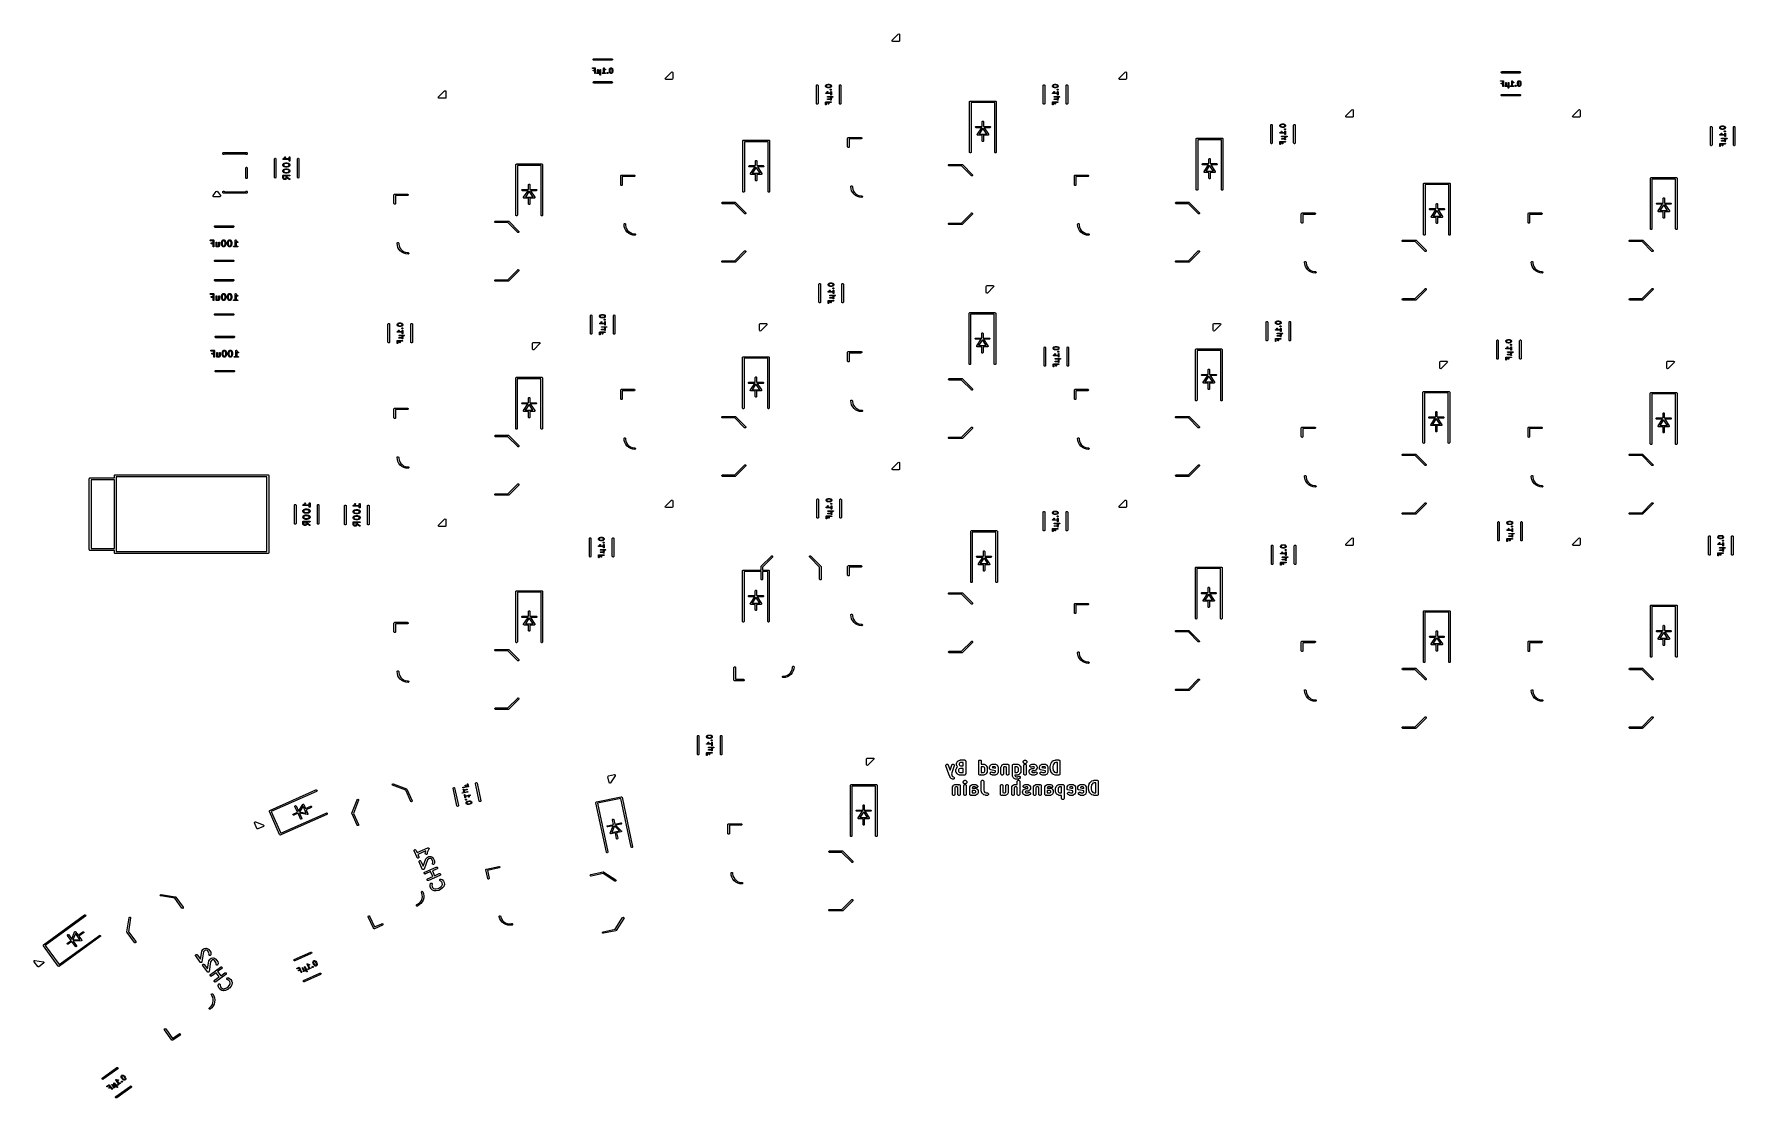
# Model space of a CAD drawing. Extents: x 2.14 to 7.46, y -4.91 to -1.58.
import ezdxf

# ---------------------------------------------------------------- set-up
doc = ezdxf.new("R2010")
doc.units = 0
doc.header["$MEASUREMENT"] = 0
doc.layers.add('BLACK', color=7, linetype='CONTINUOUS')

msp = doc.modelspace()

# ---------------------------------------------------------------- linework, layer by layer
at = {"layer": 'BLACK', "linetype": 'CONTINUOUS'}
for p, q in [((4.8245, -1.6022), (4.8434, -1.5833)), ((4.8434, -1.5833), (4.8451, -1.5826)), ((4.8451, -1.5826), (4.8467, -1.5833)), ((4.8467, -1.5833), (4.8474, -1.585)), ((4.8474, -1.585), (4.8474, -1.6039)), ((4.8238, -1.6039), (4.8245, -1.6022)), ((4.8245, -1.6055), (4.8238, -1.6039)), ((4.8262, -1.6062), (4.8245, -1.6055)), ((4.8451, -1.6062), (4.8262, -1.6062)), ((4.8467, -1.6055), (4.8451, -1.6062)), ((4.8474, -1.6039), (4.8467, -1.6055)), ((3.8875, -1.689), (3.888, -1.6885)), ((3.8875, -1.6898), (3.8875, -1.689)), ((3.888, -1.6903), (3.8875, -1.6898)), ((3.888, -1.6885), (3.8884, -1.6884)), ((3.8884, -1.6904), (3.888, -1.6903)), ((3.8884, -1.6884), (3.8959, -1.6884)), ((3.8949, -1.6904), (3.8884, -1.6904)), ((3.8897, -1.6612), (3.891, -1.66)), ((3.8897, -1.663), (3.8897, -1.6612)), ((3.891, -1.6643), (3.8897, -1.663)), ((3.8897, -1.6965), (3.8902, -1.696)), ((3.8897, -1.6973), (3.8897, -1.6965)), ((3.8902, -1.6978), (3.8897, -1.6973)), ((3.8902, -1.696), (3.8906, -1.6959)), ((3.8906, -1.6979), (3.8902, -1.6978)), ((3.8906, -1.6959), (3.8949, -1.6959)), ((3.8949, -1.6979), (3.8906, -1.6979)), ((3.891, -1.66), (3.8919, -1.6598)), ((3.8919, -1.6645), (3.891, -1.6643)), ((3.8919, -1.6598), (3.9479, -1.6598)), ((3.9479, -1.6645), (3.8919, -1.6645)), ((3.8949, -1.6959), (3.8949, -1.6904)), ((3.8949, -1.7051), (3.8949, -1.6979)), ((3.8959, -1.6884), (3.8962, -1.6885)), ((3.8962, -1.6885), (3.8968, -1.689)), ((3.8968, -1.689), (3.8968, -1.6894)), ((3.8968, -1.6894), (3.8968, -1.7051)), ((3.9039, -1.6946), (3.904, -1.6943)), ((3.9039, -1.7027), (3.9039, -1.6946)), ((3.904, -1.6943), (3.9045, -1.6937)), ((3.9045, -1.6937), (3.9052, -1.6937)), ((3.9052, -1.6937), (3.9058, -1.6943)), ((3.9058, -1.6943), (3.9058, -1.6946)), ((3.9058, -1.6946), (3.9058, -1.7027)), ((3.9114, -1.6946), (3.9115, -1.6943)), ((3.9114, -1.7027), (3.9114, -1.6946)), ((3.9115, -1.6943), (3.912, -1.6937)), ((3.912, -1.6937), (3.9127, -1.6937)), ((3.9127, -1.6937), (3.9133, -1.6943)), ((3.9133, -1.6943), (3.9133, -1.6946)), ((3.9133, -1.6946), (3.9133, -1.7104)), ((3.9226, -1.6894), (3.9227, -1.689)), ((3.9226, -1.7042), (3.9226, -1.6894)), ((3.9227, -1.689), (3.9228, -1.689)), ((3.9228, -1.6889), (3.923, -1.6887)), ((3.9228, -1.689), (3.9228, -1.6889)), ((3.923, -1.6887), (3.9232, -1.6885)), ((3.9232, -1.6885), (3.9233, -1.6885)), ((3.9233, -1.6885), (3.9234, -1.6884)), ((3.9234, -1.6884), (3.9237, -1.6885)), ((3.9237, -1.6885), (3.924, -1.6885)), ((3.924, -1.6885), (3.9241, -1.6886)), ((3.9241, -1.6886), (3.9242, -1.6886)), ((3.9242, -1.6886), (3.9244, -1.6889)), ((3.9244, -1.6889), (3.9259, -1.691)), ((3.9259, -1.6938), (3.9246, -1.6925)), ((3.9246, -1.6925), (3.9246, -1.7042)), ((3.9259, -1.691), (3.9272, -1.6923)), ((3.926, -1.6939), (3.9259, -1.6938)), ((3.9262, -1.694), (3.926, -1.6939)), ((3.9277, -1.6948), (3.9262, -1.694)), ((3.9272, -1.6923), (3.9285, -1.693)), ((3.928, -1.6949), (3.9277, -1.6948)), ((3.9288, -1.6946), (3.928, -1.6949)), ((3.9285, -1.693), (3.9289, -1.6933)), ((3.9291, -1.694), (3.9288, -1.6946)), ((3.9289, -1.6933), (3.9291, -1.694)), ((3.9406, -1.6953), (3.9407, -1.6952)), ((3.9406, -1.6954), (3.9406, -1.6953)), ((3.9406, -1.6991), (3.9406, -1.6954)), ((3.9406, -1.6993), (3.9406, -1.6991)), ((3.9407, -1.6994), (3.9406, -1.6993)), ((3.9407, -1.6952), (3.9414, -1.6922)), ((3.9414, -1.7024), (3.9407, -1.6994)), ((3.9414, -1.6921), (3.9415, -1.692)), ((3.9414, -1.6922), (3.9414, -1.6921)), ((3.9415, -1.692), (3.9422, -1.6905)), ((3.9422, -1.6905), (3.9423, -1.6903)), ((3.9423, -1.6903), (3.9424, -1.6902)), ((3.9424, -1.6902), (3.9432, -1.6895)), ((3.9433, -1.6927), (3.9426, -1.6955)), ((3.9426, -1.6955), (3.9426, -1.699)), ((3.9426, -1.699), (3.9433, -1.7018)), ((3.9432, -1.6895), (3.9433, -1.6894)), ((3.9433, -1.6894), (3.9434, -1.6893)), ((3.9439, -1.6915), (3.9433, -1.6927)), ((3.9434, -1.6893), (3.9449, -1.6885)), ((3.9444, -1.691), (3.9439, -1.6915)), ((3.9456, -1.6904), (3.9444, -1.691)), ((3.9449, -1.6885), (3.945, -1.6885)), ((3.945, -1.6885), (3.945, -1.6885)), ((3.945, -1.6885), (3.9451, -1.6885)), ((3.9451, -1.6885), (3.9453, -1.6884)), ((3.9453, -1.6884), (3.9453, -1.6884)), ((3.9453, -1.6884), (3.9454, -1.6884)), ((3.9454, -1.6884), (3.9469, -1.6884)), ((3.9466, -1.6904), (3.9456, -1.6904)), ((3.9478, -1.691), (3.9466, -1.6904)), ((3.9469, -1.6884), (3.9469, -1.6884)), ((3.9469, -1.6884), (3.9471, -1.6885)), ((3.9469, -1.6884), (3.9469, -1.6884)), ((3.9471, -1.6885), (3.9472, -1.6885)), ((3.9472, -1.6885), (3.9472, -1.6885)), ((3.9472, -1.6885), (3.9473, -1.6885)), ((3.9473, -1.6885), (3.9488, -1.6893)), ((3.9483, -1.6915), (3.9478, -1.691)), ((3.9479, -1.6598), (3.9488, -1.66)), ((3.9488, -1.6643), (3.9479, -1.6645)), ((3.9489, -1.6927), (3.9483, -1.6915)), ((3.9488, -1.66), (3.95, -1.6612)), ((3.95, -1.663), (3.9488, -1.6643)), ((3.9488, -1.6893), (3.9489, -1.6894)), ((3.9489, -1.6894), (3.9491, -1.6895)), ((3.9496, -1.6955), (3.9489, -1.6927)), ((3.9489, -1.7018), (3.9496, -1.699)), ((3.9491, -1.6895), (3.9498, -1.6902)), ((3.9496, -1.699), (3.9496, -1.6955)), ((3.9498, -1.6902), (3.9499, -1.6903)), ((3.9499, -1.6903), (3.95, -1.6905)), ((3.95, -1.6612), (3.95, -1.663)), ((3.95, -1.6905), (3.9507, -1.692)), ((3.9507, -1.692), (3.9508, -1.6921)), ((3.9508, -1.6921), (3.9508, -1.6922)), ((3.9508, -1.6922), (3.9516, -1.6952)), ((3.9516, -1.6994), (3.9508, -1.7024)), ((3.9516, -1.6952), (3.9516, -1.6953)), ((3.9516, -1.6953), (3.9516, -1.6954)), ((3.9516, -1.6954), (3.9516, -1.6991)), ((3.9516, -1.6991), (3.9516, -1.6993)), ((3.9516, -1.6993), (3.9516, -1.6994)), ((6.7267, -1.7014), (6.728, -1.7001)), ((6.728, -1.7001), (6.7289, -1.6999)), ((6.7289, -1.6999), (6.7849, -1.6999)), ((6.7849, -1.6999), (6.7858, -1.7001)), ((6.7858, -1.7001), (6.7871, -1.7014)), ((3.8897, -1.7329), (3.891, -1.7316)), ((3.8897, -1.7347), (3.8897, -1.7329)), ((3.891, -1.736), (3.8897, -1.7347)), ((3.891, -1.7316), (3.8919, -1.7314)), ((3.8919, -1.7362), (3.891, -1.736)), ((3.8919, -1.7314), (3.9479, -1.7314)), ((3.9479, -1.7362), (3.8919, -1.7362)), ((3.895, -1.7055), (3.8949, -1.7051)), ((3.8955, -1.7061), (3.895, -1.7055)), ((3.8962, -1.7061), (3.8955, -1.7061)), ((3.8968, -1.7055), (3.8962, -1.7061)), ((3.8968, -1.7051), (3.8968, -1.7055)), ((3.9016, -1.7052), (3.9019, -1.7045)), ((3.902, -1.7059), (3.9016, -1.7052)), ((3.9019, -1.7045), (3.9022, -1.7043)), ((3.9027, -1.7061), (3.902, -1.7059)), ((3.9022, -1.7043), (3.9034, -1.7037)), ((3.9031, -1.706), (3.9027, -1.7061)), ((3.9046, -1.7053), (3.9031, -1.706)), ((3.9034, -1.7037), (3.9039, -1.7027)), ((3.9047, -1.7052), (3.9046, -1.7053)), ((3.9048, -1.7051), (3.9047, -1.7052)), ((3.9049, -1.705), (3.9048, -1.7051)), ((3.9048, -1.7051), (3.9048, -1.7051)), ((3.9049, -1.7051), (3.9049, -1.705)), ((3.9049, -1.705), (3.9049, -1.705)), ((3.9049, -1.705), (3.9049, -1.705)), ((3.905, -1.7051), (3.9049, -1.7051)), ((3.905, -1.7052), (3.905, -1.7051)), ((3.9052, -1.7053), (3.905, -1.7052)), ((3.9067, -1.706), (3.9052, -1.7053)), ((3.9058, -1.7027), (3.9063, -1.7037)), ((3.9063, -1.7037), (3.9073, -1.7042)), ((3.9067, -1.7061), (3.9067, -1.706)), ((3.9067, -1.706), (3.9067, -1.706)), ((3.9069, -1.7061), (3.9067, -1.7061)), ((3.907, -1.7061), (3.9069, -1.7061)), ((3.9071, -1.7061), (3.907, -1.7061)), ((3.9101, -1.7061), (3.9071, -1.7061)), ((3.9071, -1.7061), (3.9071, -1.7061)), ((3.9073, -1.7042), (3.9099, -1.7042)), ((3.9099, -1.7042), (3.9109, -1.7037)), ((3.9102, -1.7061), (3.9101, -1.7061)), ((3.9103, -1.7061), (3.9102, -1.7061)), ((3.9102, -1.7061), (3.9102, -1.7061)), ((3.9105, -1.7061), (3.9103, -1.7061)), ((3.9106, -1.706), (3.9105, -1.706)), ((3.9105, -1.706), (3.9105, -1.7061)), ((3.9114, -1.7056), (3.9106, -1.706)), ((3.9109, -1.7037), (3.9114, -1.7027)), ((3.9114, -1.7104), (3.9114, -1.7056)), ((3.9115, -1.7108), (3.9114, -1.7104)), ((3.912, -1.7113), (3.9115, -1.7108)), ((3.9127, -1.7113), (3.912, -1.7113)), ((3.9133, -1.7108), (3.9127, -1.7113)), ((3.9133, -1.7104), (3.9133, -1.7108)), ((3.9182, -1.7048), (3.9187, -1.7042)), ((3.9182, -1.7055), (3.9182, -1.7048)), ((3.9187, -1.7061), (3.9182, -1.7055)), ((3.9187, -1.7042), (3.9191, -1.7042)), ((3.9191, -1.7061), (3.9187, -1.7061)), ((3.9191, -1.7042), (3.9226, -1.7042)), ((3.9281, -1.7061), (3.9191, -1.7061)), ((3.9246, -1.7042), (3.9281, -1.7042)), ((3.9281, -1.7042), (3.9285, -1.7042)), ((3.9285, -1.7061), (3.9281, -1.7061)), ((3.9285, -1.7042), (3.929, -1.7048)), ((3.929, -1.7055), (3.9285, -1.7061)), ((3.929, -1.7048), (3.929, -1.7055)), ((3.9332, -1.704), (3.9334, -1.7037)), ((3.9332, -1.7048), (3.9332, -1.704)), ((3.9334, -1.7051), (3.9332, -1.7048)), ((3.9332, -1.7048), (3.9332, -1.7048)), ((3.9334, -1.7037), (3.9342, -1.703)), ((3.9342, -1.7058), (3.9334, -1.7051)), ((3.9342, -1.703), (3.9345, -1.7027)), ((3.9345, -1.7061), (3.9342, -1.7058)), ((3.9345, -1.7027), (3.9352, -1.7027)), ((3.9352, -1.7061), (3.9345, -1.7061)), ((3.9345, -1.7061), (3.9345, -1.7061)), ((3.9345, -1.7061), (3.9345, -1.7061)), ((3.9352, -1.7027), (3.9352, -1.7027)), ((3.9352, -1.7027), (3.9356, -1.703)), ((3.9356, -1.7058), (3.9352, -1.7061)), ((3.9356, -1.703), (3.9363, -1.7037)), ((3.9363, -1.7051), (3.9356, -1.7058)), ((3.9363, -1.7037), (3.9365, -1.704)), ((3.9365, -1.7048), (3.9363, -1.7051)), ((3.9365, -1.704), (3.9365, -1.704)), ((3.9365, -1.704), (3.9365, -1.7048)), ((3.9414, -1.7025), (3.9414, -1.7024)), ((3.9415, -1.7026), (3.9414, -1.7025)), ((3.9422, -1.7041), (3.9415, -1.7026)), ((3.9423, -1.7042), (3.9422, -1.7041)), ((3.9424, -1.7043), (3.9423, -1.7042)), ((3.9432, -1.7051), (3.9424, -1.7043)), ((3.9433, -1.7052), (3.9432, -1.7051)), ((3.9433, -1.7018), (3.9439, -1.7031)), ((3.9434, -1.7053), (3.9433, -1.7052)), ((3.9449, -1.706), (3.9434, -1.7053)), ((3.9439, -1.7031), (3.9444, -1.7036)), ((3.9444, -1.7036), (3.9456, -1.7042)), ((3.945, -1.706), (3.9449, -1.706)), ((3.945, -1.7061), (3.945, -1.706)), ((3.9451, -1.7061), (3.945, -1.7061)), ((3.9453, -1.7061), (3.9451, -1.7061)), ((3.9454, -1.7061), (3.9453, -1.7061)), ((3.9453, -1.7061), (3.9453, -1.7061)), ((3.9469, -1.7061), (3.9454, -1.7061)), ((3.9456, -1.7042), (3.9466, -1.7042)), ((3.9466, -1.7042), (3.9478, -1.7036)), ((3.9471, -1.7061), (3.9469, -1.7061)), ((3.9469, -1.7061), (3.9469, -1.7061)), ((3.9469, -1.7061), (3.9469, -1.7061)), ((3.9472, -1.7061), (3.9471, -1.7061)), ((3.9473, -1.706), (3.9472, -1.706)), ((3.9472, -1.706), (3.9472, -1.7061)), ((3.9488, -1.7053), (3.9473, -1.706)), ((3.9478, -1.7036), (3.9483, -1.7031)), ((3.9479, -1.7314), (3.9488, -1.7316)), ((3.9488, -1.736), (3.9479, -1.7362)), ((3.9483, -1.7031), (3.9489, -1.7018)), ((3.9489, -1.7052), (3.9488, -1.7053)), ((3.9488, -1.7316), (3.95, -1.7329)), ((3.95, -1.7347), (3.9488, -1.736)), ((3.9491, -1.7051), (3.9489, -1.7052)), ((3.9498, -1.7043), (3.9491, -1.7051)), ((3.9499, -1.7042), (3.9498, -1.7043)), ((3.95, -1.7041), (3.9499, -1.7042)), ((3.9507, -1.7026), (3.95, -1.7041)), ((3.95, -1.7329), (3.95, -1.7347)), ((3.9508, -1.7025), (3.9507, -1.7026)), ((3.9508, -1.7024), (3.9508, -1.7025)), ((4.1151, -1.722), (4.1158, -1.7203)), ((4.1158, -1.7237), (4.1151, -1.722)), ((4.1158, -1.7203), (4.1347, -1.7014)), ((4.1175, -1.7243), (4.1158, -1.7237)), ((4.1364, -1.7243), (4.1175, -1.7243)), ((4.1347, -1.7014), (4.1364, -1.7007)), ((4.1364, -1.7007), (4.1381, -1.7014)), ((4.1381, -1.7237), (4.1364, -1.7243)), ((4.1381, -1.7014), (4.1388, -1.7031)), ((4.1388, -1.722), (4.1381, -1.7237)), ((4.1388, -1.7031), (4.1388, -1.722)), ((4.5878, -1.7437), (4.588, -1.7427)), ((4.5878, -1.7997), (4.5878, -1.7437)), ((4.588, -1.7427), (4.5893, -1.7415)), ((4.5893, -1.7415), (4.5911, -1.7415)), ((4.5911, -1.7415), (4.5923, -1.7427)), ((4.5923, -1.7427), (4.5925, -1.7437)), ((4.5925, -1.7437), (4.5925, -1.7997)), ((4.6164, -1.7446), (4.6165, -1.7444)), ((4.6164, -1.7447), (4.6164, -1.7446)), ((4.6164, -1.7446), (4.6164, -1.7446)), ((4.6164, -1.7462), (4.6164, -1.7447)), ((4.6165, -1.7464), (4.6164, -1.7462)), ((4.6164, -1.7462), (4.6164, -1.7462)), ((4.6164, -1.7462), (4.6164, -1.7462)), ((4.6165, -1.7442), (4.6173, -1.7427)), ((4.6165, -1.7443), (4.6165, -1.7442)), ((4.6165, -1.7444), (4.6165, -1.7443)), ((4.6165, -1.7443), (4.6165, -1.7443)), ((4.6165, -1.7465), (4.6165, -1.7464)), ((4.6165, -1.7466), (4.6165, -1.7465)), ((4.6165, -1.7465), (4.6165, -1.7465)), ((4.6173, -1.7481), (4.6165, -1.7466)), ((4.6173, -1.7427), (4.6174, -1.7426)), ((4.6174, -1.7482), (4.6173, -1.7481)), ((4.6174, -1.7426), (4.6175, -1.7425)), ((4.6175, -1.7484), (4.6174, -1.7482)), ((4.6175, -1.7425), (4.6182, -1.7417)), ((4.6182, -1.7491), (4.6175, -1.7484)), ((4.6182, -1.7417), (4.6184, -1.7416)), ((4.6184, -1.7492), (4.6182, -1.7491)), ((4.6184, -1.7416), (4.6185, -1.7415)), ((4.619, -1.7437), (4.6184, -1.7449)), ((4.6184, -1.7449), (4.6184, -1.7459)), ((4.6184, -1.7459), (4.619, -1.7471)), ((4.6185, -1.7493), (4.6184, -1.7492)), ((4.6185, -1.7415), (4.62, -1.7408)), ((4.62, -1.75), (4.6185, -1.7493)), ((4.6195, -1.7432), (4.619, -1.7437)), ((4.619, -1.7471), (4.6195, -1.7476)), ((4.6208, -1.7426), (4.6195, -1.7432)), ((4.6195, -1.7476), (4.6208, -1.7482)), ((4.62, -1.7408), (4.6201, -1.7407)), ((4.6201, -1.7501), (4.62, -1.75)), ((4.6201, -1.7407), (4.6202, -1.7407)), ((4.6202, -1.7501), (4.6201, -1.7501)), ((4.6202, -1.7407), (4.6232, -1.74)), ((4.6232, -1.7509), (4.6202, -1.7501)), ((4.6235, -1.7419), (4.6208, -1.7426)), ((4.6208, -1.7482), (4.6235, -1.7489)), ((4.6232, -1.74), (4.6233, -1.7399)), ((4.6233, -1.7509), (4.6232, -1.7509)), ((4.6233, -1.7399), (4.6234, -1.7399)), ((4.6234, -1.7509), (4.6233, -1.7509)), ((4.6234, -1.7399), (4.6272, -1.7399)), ((4.6272, -1.7509), (4.6234, -1.7509)), ((4.627, -1.7419), (4.6235, -1.7419)), ((4.6235, -1.7489), (4.627, -1.7489)), ((4.6298, -1.7426), (4.627, -1.7419)), ((4.627, -1.7489), (4.6298, -1.7482)), ((4.6272, -1.7399), (4.6273, -1.7399)), ((4.6273, -1.7509), (4.6272, -1.7509)), ((4.6273, -1.7399), (4.6274, -1.74)), ((4.6274, -1.7509), (4.6273, -1.7509)), ((4.6274, -1.74), (4.6304, -1.7407)), ((4.6304, -1.7501), (4.6274, -1.7509)), ((4.6311, -1.7432), (4.6298, -1.7426)), ((4.6298, -1.7482), (4.6311, -1.7476)), ((4.6304, -1.7407), (4.6305, -1.7407)), ((4.6305, -1.7501), (4.6304, -1.7501)), ((4.6305, -1.7407), (4.6306, -1.7408)), ((4.6306, -1.75), (4.6305, -1.7501)), ((4.6306, -1.7408), (4.6321, -1.7415)), ((4.6321, -1.7493), (4.6306, -1.75)), ((4.6316, -1.7437), (4.6311, -1.7432)), ((4.6311, -1.7476), (4.6316, -1.7471)), ((4.6322, -1.7449), (4.6316, -1.7437)), ((4.6316, -1.7471), (4.6322, -1.7459)), ((4.6321, -1.7415), (4.6322, -1.7416)), ((4.6322, -1.7492), (4.6321, -1.7493)), ((4.6322, -1.7416), (4.6324, -1.7417)), ((4.6322, -1.7459), (4.6322, -1.7449)), ((4.6324, -1.7491), (4.6322, -1.7492)), ((4.6324, -1.7417), (4.6331, -1.7425)), ((4.6331, -1.7484), (4.6324, -1.7491)), ((4.6331, -1.7425), (4.6332, -1.7426)), ((4.6332, -1.7482), (4.6331, -1.7484)), ((4.6332, -1.7426), (4.6333, -1.7427)), ((4.6333, -1.7481), (4.6332, -1.7482)), ((4.6333, -1.7427), (4.634, -1.7442)), ((4.634, -1.7466), (4.6333, -1.7481)), ((4.634, -1.7442), (4.6341, -1.7443)), ((4.6341, -1.7465), (4.634, -1.7466)), ((4.6341, -1.7443), (4.6341, -1.7443)), ((4.6341, -1.7443), (4.6341, -1.7444)), ((4.6341, -1.7444), (4.6341, -1.7446)), ((4.6341, -1.7446), (4.6341, -1.7446)), ((4.6341, -1.7446), (4.6342, -1.7447)), ((4.6342, -1.7462), (4.6341, -1.7462)), ((4.6341, -1.7462), (4.6341, -1.7462)), ((4.6341, -1.7462), (4.6341, -1.7464)), ((4.6341, -1.7464), (4.6341, -1.7465)), ((4.6341, -1.7465), (4.6341, -1.7465)), ((4.6342, -1.7447), (4.6342, -1.7462)), ((4.6594, -1.7437), (4.6596, -1.7427)), ((4.6594, -1.7997), (4.6594, -1.7437)), ((4.6596, -1.7427), (4.6609, -1.7415)), ((4.6609, -1.7415), (4.6627, -1.7415)), ((4.6627, -1.7415), (4.664, -1.7427)), ((4.664, -1.7427), (4.6642, -1.7437)), ((4.6642, -1.7437), (4.6642, -1.7997)), ((5.2962, -1.7437), (5.2964, -1.7427)), ((5.2962, -1.7997), (5.2962, -1.7437)), ((5.2964, -1.7427), (5.2977, -1.7415)), ((5.2977, -1.7415), (5.2995, -1.7415)), ((5.2995, -1.7415), (5.3008, -1.7427)), ((5.3008, -1.7427), (5.301, -1.7437)), ((5.301, -1.7437), (5.301, -1.7997)), ((5.3249, -1.7444), (5.325, -1.7443)), ((5.3249, -1.7446), (5.3249, -1.7444)), ((5.3249, -1.7447), (5.3249, -1.7446)), ((5.3249, -1.7446), (5.3249, -1.7446)), ((5.3249, -1.7462), (5.3249, -1.7447)), ((5.3249, -1.7464), (5.3249, -1.7462)), ((5.3249, -1.7462), (5.3249, -1.7462)), ((5.3249, -1.7462), (5.3249, -1.7462)), ((5.325, -1.7465), (5.3249, -1.7464)), ((5.325, -1.7442), (5.3257, -1.7427)), ((5.325, -1.7443), (5.325, -1.7442)), ((5.325, -1.7443), (5.325, -1.7443)), ((5.325, -1.7466), (5.325, -1.7465)), ((5.325, -1.7465), (5.325, -1.7465)), ((5.3257, -1.7481), (5.325, -1.7466)), ((5.3257, -1.7427), (5.3258, -1.7426)), ((5.3258, -1.7482), (5.3257, -1.7481)), ((5.3258, -1.7426), (5.3259, -1.7425)), ((5.3259, -1.7484), (5.3258, -1.7482)), ((5.3259, -1.7425), (5.3267, -1.7417)), ((5.3267, -1.7491), (5.3259, -1.7484)), ((5.3267, -1.7417), (5.3268, -1.7416)), ((5.3268, -1.7492), (5.3267, -1.7491)), ((5.3268, -1.7416), (5.3269, -1.7415)), ((5.3274, -1.7437), (5.3268, -1.7449)), ((5.3268, -1.7449), (5.3268, -1.7459)), ((5.3268, -1.7459), (5.3274, -1.7471)), ((5.3269, -1.7493), (5.3268, -1.7492)), ((5.3269, -1.7415), (5.3284, -1.7408)), ((5.3284, -1.75), (5.3269, -1.7493)), ((5.3279, -1.7432), (5.3274, -1.7437)), ((5.3274, -1.7471), (5.3279, -1.7476)), ((5.3292, -1.7426), (5.3279, -1.7432)), ((5.3279, -1.7476), (5.3292, -1.7482)), ((5.3284, -1.7408), (5.3285, -1.7407)), ((5.3285, -1.7501), (5.3284, -1.75)), ((5.3285, -1.7407), (5.3286, -1.7407)), ((5.3286, -1.7501), (5.3285, -1.7501)), ((5.3286, -1.7407), (5.3316, -1.74)), ((5.3316, -1.7509), (5.3286, -1.7501)), ((5.332, -1.7419), (5.3292, -1.7426)), ((5.3292, -1.7482), (5.332, -1.7489)), ((5.3316, -1.74), (5.3317, -1.7399)), ((5.3317, -1.7509), (5.3316, -1.7509)), ((5.3317, -1.7399), (5.3319, -1.7399)), ((5.3319, -1.7509), (5.3317, -1.7509)), ((5.3319, -1.7399), (5.3356, -1.7399)), ((5.3356, -1.7509), (5.3319, -1.7509)), ((5.3355, -1.7419), (5.332, -1.7419)), ((5.332, -1.7489), (5.3355, -1.7489)), ((5.3383, -1.7426), (5.3355, -1.7419)), ((5.3355, -1.7489), (5.3383, -1.7482)), ((5.3356, -1.7399), (5.3357, -1.7399)), ((5.3357, -1.7509), (5.3356, -1.7509)), ((5.3357, -1.7399), (5.3358, -1.74)), ((5.3358, -1.7509), (5.3357, -1.7509)), ((5.3358, -1.74), (5.3388, -1.7407)), ((5.3388, -1.7501), (5.3358, -1.7509)), ((5.3395, -1.7432), (5.3383, -1.7426)), ((5.3383, -1.7482), (5.3395, -1.7476)), ((5.3388, -1.7407), (5.3389, -1.7407)), ((5.3389, -1.7501), (5.3388, -1.7501)), ((5.3389, -1.7407), (5.339, -1.7408)), ((5.339, -1.75), (5.3389, -1.7501)), ((5.339, -1.7408), (5.3405, -1.7415)), ((5.3405, -1.7493), (5.339, -1.75)), ((5.3401, -1.7437), (5.3395, -1.7432)), ((5.3395, -1.7476), (5.3401, -1.7471)), ((5.3406, -1.7449), (5.3401, -1.7437)), ((5.3401, -1.7471), (5.3406, -1.7459)), ((5.3405, -1.7415), (5.3407, -1.7416)), ((5.3407, -1.7492), (5.3405, -1.7493)), ((5.3406, -1.7459), (5.3406, -1.7449)), ((5.3407, -1.7416), (5.3408, -1.7417)), ((5.3408, -1.7491), (5.3407, -1.7492)), ((5.3408, -1.7417), (5.3416, -1.7425)), ((5.3416, -1.7484), (5.3408, -1.7491)), ((5.3416, -1.7425), (5.3416, -1.7426)), ((5.3416, -1.7426), (5.3417, -1.7427)), ((5.3417, -1.7481), (5.3416, -1.7482)), ((5.3416, -1.7482), (5.3416, -1.7484)), ((5.3417, -1.7427), (5.3425, -1.7442)), ((5.3425, -1.7466), (5.3417, -1.7481)), ((5.3425, -1.7442), (5.3425, -1.7443)), ((5.3425, -1.7443), (5.3425, -1.7443)), ((5.3425, -1.7443), (5.3425, -1.7444)), ((5.3425, -1.7444), (5.3426, -1.7446)), ((5.3426, -1.7462), (5.3425, -1.7464)), ((5.3425, -1.7464), (5.3425, -1.7465)), ((5.3425, -1.7465), (5.3425, -1.7465)), ((5.3425, -1.7465), (5.3425, -1.7466)), ((5.3426, -1.7446), (5.3426, -1.7446)), ((5.3426, -1.7446), (5.3426, -1.7447)), ((5.3426, -1.7447), (5.3426, -1.7462)), ((5.3426, -1.7462), (5.3426, -1.7462)), ((5.3426, -1.7462), (5.3426, -1.7462)), ((5.3679, -1.7437), (5.3681, -1.7427)), ((5.3679, -1.7997), (5.3679, -1.7437)), ((5.3681, -1.7427), (5.3693, -1.7415)), ((5.3693, -1.7415), (5.3712, -1.7415)), ((5.3712, -1.7415), (5.3724, -1.7427)), ((5.3724, -1.7427), (5.3726, -1.7437)), ((5.3726, -1.7437), (5.3726, -1.7997)), ((5.5325, -1.722), (5.5331, -1.7203)), ((5.5331, -1.7237), (5.5325, -1.722)), ((5.5331, -1.7203), (5.552, -1.7014)), ((5.5348, -1.7243), (5.5331, -1.7237)), ((5.5537, -1.7243), (5.5348, -1.7243)), ((5.552, -1.7014), (5.5537, -1.7007)), ((5.5537, -1.7007), (5.5554, -1.7014)), ((5.5554, -1.7237), (5.5537, -1.7243)), ((5.5554, -1.7014), (5.5561, -1.7031)), ((5.5561, -1.722), (5.5554, -1.7237)), ((5.5561, -1.7031), (5.5561, -1.722)), ((6.7245, -1.7292), (6.725, -1.7286)), ((6.7245, -1.7299), (6.7245, -1.7292)), ((6.725, -1.7305), (6.7245, -1.7299)), ((6.725, -1.7286), (6.7254, -1.7286)), ((6.7254, -1.7305), (6.725, -1.7305)), ((6.7254, -1.7286), (6.7329, -1.7286)), ((6.7319, -1.7305), (6.7254, -1.7305)), ((6.7267, -1.7032), (6.7267, -1.7014)), ((6.728, -1.7045), (6.7267, -1.7032)), ((6.7267, -1.7367), (6.7272, -1.7361)), ((6.7267, -1.7374), (6.7267, -1.7367)), ((6.7272, -1.738), (6.7267, -1.7374)), ((6.7272, -1.7361), (6.7276, -1.7361)), ((6.7276, -1.738), (6.7272, -1.738)), ((6.7276, -1.7361), (6.7319, -1.7361)), ((6.7319, -1.738), (6.7276, -1.738)), ((6.7289, -1.7047), (6.728, -1.7045)), ((6.7849, -1.7047), (6.7289, -1.7047)), ((6.7319, -1.7361), (6.7319, -1.7305)), ((6.7319, -1.7453), (6.7319, -1.738)), ((6.732, -1.7457), (6.7319, -1.7453)), ((6.7325, -1.7462), (6.732, -1.7457)), ((6.7332, -1.7462), (6.7325, -1.7462)), ((6.7329, -1.7286), (6.7332, -1.7286)), ((6.7332, -1.7286), (6.7338, -1.7292)), ((6.7338, -1.7457), (6.7332, -1.7462)), ((6.7338, -1.7292), (6.7339, -1.7296)), ((6.7339, -1.7453), (6.7338, -1.7457)), ((6.7339, -1.7296), (6.7339, -1.7453)), ((6.7386, -1.7454), (6.7389, -1.7447)), ((6.739, -1.746), (6.7386, -1.7454)), ((6.7389, -1.7447), (6.7392, -1.7444)), ((6.7397, -1.7463), (6.739, -1.746)), ((6.7392, -1.7444), (6.7404, -1.7438)), ((6.7401, -1.7462), (6.7397, -1.7463)), ((6.7416, -1.7454), (6.7401, -1.7462)), ((6.7404, -1.7438), (6.7409, -1.7428)), ((6.7409, -1.7348), (6.741, -1.7344)), ((6.7409, -1.7428), (6.7409, -1.7348)), ((6.741, -1.7344), (6.7415, -1.7339)), ((6.7415, -1.7339), (6.7422, -1.7339)), ((6.7417, -1.7453), (6.7416, -1.7454)), ((6.7418, -1.7453), (6.7417, -1.7453)), ((6.7419, -1.7452), (6.7418, -1.7452)), ((6.7418, -1.7452), (6.7418, -1.7453)), ((6.742, -1.7453), (6.7419, -1.7452)), ((6.7419, -1.7452), (6.7419, -1.7452)), ((6.7419, -1.7452), (6.7419, -1.7452)), ((6.7419, -1.7452), (6.7419, -1.7452)), ((6.7422, -1.7454), (6.742, -1.7453)), ((6.742, -1.7453), (6.742, -1.7453)), ((6.7422, -1.7339), (6.7428, -1.7344)), ((6.7437, -1.7462), (6.7422, -1.7454)), ((6.7428, -1.7344), (6.7429, -1.7348)), ((6.7429, -1.7348), (6.7429, -1.7428)), ((6.7429, -1.7428), (6.7434, -1.7438)), ((6.7434, -1.7438), (6.7444, -1.7443)), ((6.7439, -1.7462), (6.7437, -1.7462)), ((6.7437, -1.7462), (6.7437, -1.7462)), ((6.7437, -1.7462), (6.7437, -1.7462)), ((6.744, -1.7463), (6.7439, -1.7462)), ((6.7441, -1.7463), (6.744, -1.7463)), ((6.7471, -1.7463), (6.7441, -1.7463)), ((6.7441, -1.7463), (6.7441, -1.7463)), ((6.7444, -1.7443), (6.7469, -1.7443)), ((6.7469, -1.7443), (6.7479, -1.7438)), ((6.7472, -1.7463), (6.7471, -1.7463)), ((6.7473, -1.7462), (6.7472, -1.7463)), ((6.7472, -1.7463), (6.7472, -1.7463)), ((6.7475, -1.7462), (6.7473, -1.7462)), ((6.7476, -1.7462), (6.7475, -1.7462)), ((6.7475, -1.7462), (6.7475, -1.7462)), ((6.7484, -1.7458), (6.7476, -1.7462)), ((6.7479, -1.7438), (6.7484, -1.7428)), ((6.7484, -1.7348), (6.7485, -1.7344)), ((6.7484, -1.7428), (6.7484, -1.7348)), ((6.7484, -1.7506), (6.7484, -1.7458)), ((6.7485, -1.7509), (6.7484, -1.7506)), ((6.7485, -1.7344), (6.749, -1.7339)), ((6.749, -1.7515), (6.7485, -1.7509)), ((6.749, -1.7339), (6.7497, -1.7339)), ((6.7497, -1.7515), (6.749, -1.7515)), ((6.7497, -1.7339), (6.7503, -1.7344)), ((6.7503, -1.7509), (6.7497, -1.7515)), ((6.7503, -1.7344), (6.7504, -1.7348)), ((6.7504, -1.7506), (6.7503, -1.7509)), ((6.7504, -1.7348), (6.7504, -1.7506)), ((6.7552, -1.7449), (6.7557, -1.7444)), ((6.7552, -1.7457), (6.7552, -1.7449)), ((6.7557, -1.7462), (6.7552, -1.7457)), ((6.7557, -1.7444), (6.7561, -1.7443)), ((6.7561, -1.7463), (6.7557, -1.7462)), ((6.7561, -1.7443), (6.7596, -1.7443)), ((6.7651, -1.7463), (6.7561, -1.7463)), ((6.7596, -1.7296), (6.7597, -1.7292)), ((6.7596, -1.7443), (6.7596, -1.7296)), ((6.7597, -1.7292), (6.7598, -1.7291)), ((6.7598, -1.729), (6.76, -1.7289)), ((6.7598, -1.7291), (6.7598, -1.729)), ((6.76, -1.7289), (6.7602, -1.7286)), ((6.7602, -1.7286), (6.7603, -1.7286)), ((6.7603, -1.7286), (6.7604, -1.7286)), ((6.7604, -1.7286), (6.7607, -1.7286)), ((6.7607, -1.7286), (6.761, -1.7286)), ((6.761, -1.7286), (6.7611, -1.7287)), ((6.7611, -1.7287), (6.7612, -1.7287)), ((6.7612, -1.7287), (6.7614, -1.729)), ((6.7614, -1.729), (6.7629, -1.7312)), ((6.7629, -1.734), (6.7616, -1.7327)), ((6.7616, -1.7327), (6.7616, -1.7443)), ((6.7616, -1.7443), (6.7651, -1.7443)), ((6.7629, -1.7312), (6.7642, -1.7325)), ((6.7631, -1.7341), (6.7629, -1.734)), ((6.7632, -1.7342), (6.7631, -1.7341)), ((6.7647, -1.7349), (6.7632, -1.7342)), ((6.7642, -1.7325), (6.7656, -1.7332)), ((6.765, -1.735), (6.7647, -1.7349)), ((6.7658, -1.7348), (6.765, -1.735)), ((6.7651, -1.7443), (6.7655, -1.7444)), ((6.7655, -1.7462), (6.7651, -1.7463)), ((6.7655, -1.7444), (6.766, -1.7449)), ((6.766, -1.7457), (6.7655, -1.7462)), ((6.7656, -1.7332), (6.7659, -1.7334)), ((6.7661, -1.7341), (6.7658, -1.7348)), ((6.7659, -1.7334), (6.7661, -1.7341)), ((6.766, -1.7449), (6.766, -1.7457)), ((6.7702, -1.7442), (6.7704, -1.7439)), ((6.7702, -1.7449), (6.7702, -1.7442)), ((6.7704, -1.7453), (6.7702, -1.7449)), ((6.7702, -1.7449), (6.7702, -1.7449)), ((6.7704, -1.7439), (6.7712, -1.7431)), ((6.7712, -1.746), (6.7704, -1.7453)), ((6.7712, -1.7431), (6.7715, -1.7429)), ((6.7715, -1.7462), (6.7712, -1.746)), ((6.7715, -1.7429), (6.7722, -1.7429)), ((6.7722, -1.7462), (6.7715, -1.7462)), ((6.7715, -1.7462), (6.7715, -1.7462)), ((6.7715, -1.7462), (6.7715, -1.7462)), ((6.7722, -1.7429), (6.7722, -1.7429)), ((6.7722, -1.7429), (6.7726, -1.7431)), ((6.7726, -1.746), (6.7722, -1.7462)), ((6.7726, -1.7431), (6.7733, -1.7439)), ((6.7733, -1.7453), (6.7726, -1.746)), ((6.7733, -1.7439), (6.7735, -1.7442)), ((6.7735, -1.7449), (6.7733, -1.7453)), ((6.7735, -1.7442), (6.7735, -1.7442)), ((6.7735, -1.7442), (6.7735, -1.7449)), ((6.7776, -1.7356), (6.7777, -1.7354)), ((6.7776, -1.7393), (6.7776, -1.7356)), ((6.7777, -1.7394), (6.7776, -1.7393)), ((6.7777, -1.7353), (6.7784, -1.7323)), ((6.7777, -1.7354), (6.7777, -1.7353)), ((6.7777, -1.7395), (6.7777, -1.7394)), ((6.7784, -1.7425), (6.7777, -1.7395)), ((6.7784, -1.7323), (6.7785, -1.7322)), ((6.7785, -1.7426), (6.7784, -1.7425)), ((6.7785, -1.7321), (6.7792, -1.7306)), ((6.7785, -1.7322), (6.7785, -1.7321)), ((6.7785, -1.7427), (6.7785, -1.7426)), ((6.7792, -1.7442), (6.7785, -1.7427)), ((6.7792, -1.7306), (6.7793, -1.7305)), ((6.7793, -1.7444), (6.7792, -1.7442)), ((6.7793, -1.7305), (6.7794, -1.7304)), ((6.7794, -1.7445), (6.7793, -1.7444)), ((6.7794, -1.7304), (6.7802, -1.7296)), ((6.7802, -1.7453), (6.7794, -1.7445)), ((6.7803, -1.7329), (6.7796, -1.7357)), ((6.7796, -1.7357), (6.7796, -1.7392)), ((6.7796, -1.7392), (6.7803, -1.742)), ((6.7802, -1.7296), (6.7803, -1.7295)), ((6.7803, -1.7453), (6.7802, -1.7453)), ((6.7803, -1.7295), (6.7804, -1.7294)), ((6.7809, -1.7316), (6.7803, -1.7329)), ((6.7803, -1.742), (6.7809, -1.7432)), ((6.7804, -1.7454), (6.7803, -1.7453)), ((6.7804, -1.7294), (6.7819, -1.7287)), ((6.7819, -1.7462), (6.7804, -1.7454)), ((6.7814, -1.7311), (6.7809, -1.7316)), ((6.7809, -1.7432), (6.7814, -1.7437)), ((6.7826, -1.7305), (6.7814, -1.7311)), ((6.7814, -1.7437), (6.7826, -1.7443)), ((6.7819, -1.7287), (6.782, -1.7287)), ((6.782, -1.7462), (6.7819, -1.7462)), ((6.782, -1.7287), (6.782, -1.7286)), ((6.782, -1.7286), (6.7821, -1.7286)), ((6.7821, -1.7462), (6.782, -1.7462)), ((6.782, -1.7462), (6.782, -1.7462)), ((6.7821, -1.7286), (6.7823, -1.7286)), ((6.7823, -1.7463), (6.7821, -1.7462)), ((6.7823, -1.7286), (6.7823, -1.7286)), ((6.7823, -1.7286), (6.7824, -1.7286)), ((6.7824, -1.7463), (6.7823, -1.7463)), ((6.7823, -1.7463), (6.7823, -1.7463)), ((6.7824, -1.7286), (6.7839, -1.7286)), ((6.7839, -1.7463), (6.7824, -1.7463)), ((6.7836, -1.7305), (6.7826, -1.7305)), ((6.7826, -1.7443), (6.7836, -1.7443)), ((6.7848, -1.7311), (6.7836, -1.7305)), ((6.7836, -1.7443), (6.7848, -1.7437)), ((6.7839, -1.7286), (6.7839, -1.7286)), ((6.7839, -1.7286), (6.7841, -1.7286)), ((6.7839, -1.7286), (6.7839, -1.7286)), ((6.7841, -1.7462), (6.7839, -1.7463)), ((6.7839, -1.7463), (6.7839, -1.7463)), ((6.7839, -1.7463), (6.7839, -1.7463)), ((6.7841, -1.7286), (6.7842, -1.7286)), ((6.7842, -1.7462), (6.7841, -1.7462)), ((6.7842, -1.7286), (6.7843, -1.7287)), ((6.7843, -1.7462), (6.7842, -1.7462)), ((6.7843, -1.7287), (6.7843, -1.7287)), ((6.7843, -1.7287), (6.7858, -1.7294)), ((6.7858, -1.7454), (6.7843, -1.7462)), ((6.7843, -1.7462), (6.7843, -1.7462)), ((6.7853, -1.7316), (6.7848, -1.7311)), ((6.7848, -1.7437), (6.7853, -1.7432)), ((6.7858, -1.7045), (6.7849, -1.7047)), ((6.7859, -1.7329), (6.7853, -1.7316)), ((6.7853, -1.7432), (6.7859, -1.742)), ((6.7871, -1.7032), (6.7858, -1.7045)), ((6.7858, -1.7294), (6.7859, -1.7295)), ((6.7859, -1.7453), (6.7858, -1.7454)), ((6.7859, -1.7295), (6.7861, -1.7296)), ((6.7866, -1.7357), (6.7859, -1.7329)), ((6.7859, -1.742), (6.7866, -1.7392)), ((6.7861, -1.7453), (6.7859, -1.7453)), ((6.7861, -1.7296), (6.7868, -1.7304)), ((6.7868, -1.7445), (6.7861, -1.7453)), ((6.7866, -1.7392), (6.7866, -1.7357)), ((6.7868, -1.7304), (6.7869, -1.7305)), ((6.7869, -1.7444), (6.7868, -1.7445)), ((6.7869, -1.7305), (6.787, -1.7306)), ((6.787, -1.7442), (6.7869, -1.7444)), ((6.787, -1.7306), (6.7877, -1.7321)), ((6.7877, -1.7427), (6.787, -1.7442)), ((6.7871, -1.7014), (6.7871, -1.7032)), ((6.7877, -1.7321), (6.7878, -1.7322)), ((6.7878, -1.7426), (6.7877, -1.7427)), ((6.7878, -1.7322), (6.7878, -1.7323)), ((6.7878, -1.7323), (6.7886, -1.7353)), ((6.7886, -1.7395), (6.7878, -1.7425)), ((6.7878, -1.7425), (6.7878, -1.7426)), ((6.7886, -1.7353), (6.7886, -1.7354)), ((6.7886, -1.7354), (6.7886, -1.7356)), ((6.7886, -1.7356), (6.7886, -1.7393)), ((6.7886, -1.7393), (6.7886, -1.7394)), ((6.7886, -1.7394), (6.7886, -1.7395)), ((3.4065, -1.781), (3.4072, -1.7794)), ((3.4072, -1.7827), (3.4065, -1.781)), ((3.4072, -1.7794), (3.4261, -1.7605)), ((3.4088, -1.7834), (3.4072, -1.7827)), ((3.4277, -1.7834), (3.4088, -1.7834)), ((3.4261, -1.7605), (3.4277, -1.7598)), ((3.4277, -1.7598), (3.4294, -1.7605)), ((3.4294, -1.7827), (3.4277, -1.7834)), ((3.4294, -1.7605), (3.4301, -1.7621)), ((3.4301, -1.781), (3.4294, -1.7827)), ((3.4301, -1.7621), (3.4301, -1.781)), ((4.588, -1.8006), (4.5878, -1.7997)), ((4.5893, -1.8018), (4.588, -1.8006)), ((4.5911, -1.8018), (4.5893, -1.8018)), ((4.5923, -1.8006), (4.5911, -1.8018)), ((4.5925, -1.7997), (4.5923, -1.8006)), ((4.6164, -1.7957), (4.6165, -1.7953)), ((4.6164, -1.8031), (4.6164, -1.7957)), ((4.6165, -1.8035), (4.6164, -1.8031)), ((4.6165, -1.7678), (4.6165, -1.7675)), ((4.6165, -1.7675), (4.6166, -1.7675)), ((4.6165, -1.7681), (4.6165, -1.7678)), ((4.6165, -1.7682), (4.6165, -1.7681)), ((4.6165, -1.7683), (4.6165, -1.7682)), ((4.6167, -1.7685), (4.6165, -1.7683)), ((4.6165, -1.7953), (4.617, -1.7947)), ((4.617, -1.8041), (4.6165, -1.8035)), ((4.6166, -1.7674), (4.6169, -1.7671)), ((4.6166, -1.7675), (4.6166, -1.7674)), ((4.6169, -1.7687), (4.6167, -1.7685)), ((4.6169, -1.7671), (4.619, -1.7656)), ((4.617, -1.7687), (4.6169, -1.7687)), ((4.617, -1.7688), (4.617, -1.7687)), ((4.6174, -1.7689), (4.617, -1.7688)), ((4.617, -1.7947), (4.6174, -1.7947)), ((4.6178, -1.8041), (4.617, -1.8041)), ((4.6322, -1.7689), (4.6174, -1.7689)), ((4.6174, -1.7947), (4.6332, -1.7947)), ((4.6183, -1.8035), (4.6178, -1.8041)), ((4.6184, -1.8031), (4.6183, -1.8035)), ((4.6239, -1.7966), (4.6184, -1.7966)), ((4.6184, -1.7966), (4.6184, -1.8031)), ((4.619, -1.7656), (4.6204, -1.7643)), ((4.6204, -1.7643), (4.621, -1.763)), ((4.6219, -1.7656), (4.6205, -1.7669)), ((4.6205, -1.7669), (4.6322, -1.7669)), ((4.621, -1.763), (4.6213, -1.7627)), ((4.6213, -1.7627), (4.622, -1.7624)), ((4.6218, -1.7788), (4.6223, -1.7782)), ((4.6218, -1.7795), (4.6218, -1.7788)), ((4.6223, -1.7801), (4.6218, -1.7795)), ((4.6218, -1.7863), (4.6223, -1.7857)), ((4.6218, -1.787), (4.6218, -1.7863)), ((4.6223, -1.7876), (4.6218, -1.787)), ((4.622, -1.7655), (4.6219, -1.7656)), ((4.622, -1.7624), (4.6227, -1.7628)), ((4.6228, -1.7638), (4.622, -1.7653)), ((4.622, -1.7653), (4.622, -1.7655)), ((4.6223, -1.7782), (4.6227, -1.7782)), ((4.6227, -1.7801), (4.6223, -1.7801)), ((4.6223, -1.7857), (4.6227, -1.7857)), ((4.6227, -1.7876), (4.6223, -1.7876)), ((4.6227, -1.7628), (4.6229, -1.7635)), ((4.6227, -1.7782), (4.6384, -1.7782)), ((4.6307, -1.7801), (4.6227, -1.7801)), ((4.6227, -1.7857), (4.6307, -1.7857)), ((4.6307, -1.7876), (4.6227, -1.7876)), ((4.6229, -1.7635), (4.6228, -1.7638)), ((4.6239, -1.8009), (4.6239, -1.7966)), ((4.624, -1.8013), (4.6239, -1.8009)), ((4.6245, -1.8018), (4.624, -1.8013)), ((4.6253, -1.8018), (4.6245, -1.8018)), ((4.6258, -1.8013), (4.6253, -1.8018)), ((4.6259, -1.8009), (4.6258, -1.8013)), ((4.6332, -1.7966), (4.6259, -1.7966)), ((4.6259, -1.7966), (4.6259, -1.8009)), ((4.6317, -1.7806), (4.6307, -1.7801)), ((4.6307, -1.7857), (4.6317, -1.7852)), ((4.6317, -1.7881), (4.6307, -1.7876)), ((4.6308, -1.7563), (4.631, -1.756)), ((4.6308, -1.757), (4.6308, -1.7563)), ((4.631, -1.7574), (4.6308, -1.757)), ((4.631, -1.756), (4.6317, -1.7552)), ((4.6317, -1.7581), (4.631, -1.7574)), ((4.6317, -1.7552), (4.632, -1.755)), ((4.632, -1.7583), (4.6317, -1.7581)), ((4.6322, -1.7816), (4.6317, -1.7806)), ((4.6317, -1.7852), (4.6322, -1.7842)), ((4.6323, -1.7893), (4.6317, -1.7881)), ((4.632, -1.755), (4.6328, -1.755)), ((4.6328, -1.7583), (4.632, -1.7583)), ((4.6322, -1.7634), (4.6323, -1.763)), ((4.6322, -1.7669), (4.6322, -1.7634)), ((4.6322, -1.7724), (4.6322, -1.7689)), ((4.6323, -1.7728), (4.6322, -1.7724)), ((4.6322, -1.7842), (4.6322, -1.7816)), ((4.6323, -1.763), (4.6328, -1.7625)), ((4.6328, -1.7733), (4.6323, -1.7728)), ((4.6325, -1.7896), (4.6323, -1.7893)), ((4.6332, -1.7899), (4.6325, -1.7896)), ((4.6328, -1.755), (4.6328, -1.755)), ((4.6328, -1.755), (4.6331, -1.7552)), ((4.6331, -1.7581), (4.6328, -1.7583)), ((4.6328, -1.7583), (4.6328, -1.7583)), ((4.6328, -1.7583), (4.6328, -1.7583)), ((4.6328, -1.7625), (4.6335, -1.7625)), ((4.6335, -1.7733), (4.6328, -1.7733)), ((4.6331, -1.7866), (4.633, -1.7867)), ((4.633, -1.7867), (4.6331, -1.7867)), ((4.6331, -1.7552), (4.6339, -1.756)), ((4.6339, -1.7574), (4.6331, -1.7581)), ((4.6332, -1.7865), (4.6331, -1.7866)), ((4.6331, -1.7866), (4.6331, -1.7866)), ((4.6331, -1.7867), (4.6331, -1.7867)), ((4.6331, -1.7867), (4.6332, -1.7868)), ((4.6333, -1.7863), (4.6332, -1.7865)), ((4.6332, -1.7865), (4.6332, -1.7865)), ((4.6332, -1.7868), (4.6332, -1.7868)), ((4.6332, -1.7868), (4.6333, -1.787)), ((4.6339, -1.7895), (4.6332, -1.7899)), ((4.6332, -1.7947), (4.6335, -1.7947)), ((4.6335, -1.7966), (4.6332, -1.7966)), ((4.634, -1.7848), (4.6333, -1.7863)), ((4.6333, -1.787), (4.634, -1.7885)), ((4.6335, -1.7625), (4.6341, -1.763)), ((4.6341, -1.7728), (4.6335, -1.7733)), ((4.6335, -1.7947), (4.6341, -1.7953)), ((4.6341, -1.796), (4.6335, -1.7966)), ((4.6384, -1.7801), (4.6336, -1.7801)), ((4.6336, -1.7801), (4.634, -1.781)), ((4.6339, -1.756), (4.6341, -1.7563)), ((4.6341, -1.757), (4.6339, -1.7574)), ((4.6341, -1.7888), (4.6339, -1.7895)), ((4.634, -1.781), (4.6341, -1.781)), ((4.6341, -1.7848), (4.634, -1.7848)), ((4.634, -1.7885), (4.6341, -1.7888)), ((4.6341, -1.7563), (4.6341, -1.757)), ((4.6341, -1.757), (4.6341, -1.757)), ((4.6341, -1.763), (4.6342, -1.7634)), ((4.6342, -1.7724), (4.6341, -1.7728)), ((4.6341, -1.781), (4.6341, -1.781)), ((4.6341, -1.781), (4.6341, -1.7812)), ((4.6341, -1.7812), (4.6341, -1.7813)), ((4.6341, -1.7813), (4.6341, -1.7814)), ((4.6341, -1.7814), (4.6342, -1.7814)), ((4.6342, -1.7844), (4.6341, -1.7845)), ((4.6341, -1.7845), (4.6341, -1.7845)), ((4.6341, -1.7845), (4.6341, -1.7846)), ((4.6341, -1.7846), (4.6341, -1.7848)), ((4.6341, -1.7848), (4.6341, -1.7848)), ((4.6341, -1.7953), (4.6341, -1.796)), ((4.6342, -1.7634), (4.6342, -1.7724)), ((4.6342, -1.7814), (4.6342, -1.7844)), ((4.6384, -1.7782), (4.6388, -1.7782)), ((4.6388, -1.7801), (4.6384, -1.7801)), ((4.6388, -1.7782), (4.6393, -1.7788)), ((4.6393, -1.7795), (4.6388, -1.7801)), ((4.6393, -1.7788), (4.6393, -1.7795)), ((4.6596, -1.8006), (4.6594, -1.7997)), ((4.6609, -1.8018), (4.6596, -1.8006)), ((4.6627, -1.8018), (4.6609, -1.8018)), ((4.664, -1.8006), (4.6627, -1.8018)), ((4.6642, -1.7997), (4.664, -1.8006)), ((5.0659, -1.7944), (5.0661, -1.7935)), ((5.0659, -1.9523), (5.0659, -1.7944)), ((5.0661, -1.7935), (5.0674, -1.7922)), ((5.0674, -1.7922), (5.0683, -1.7921)), ((5.0683, -1.7921), (5.147, -1.7921)), ((5.1447, -1.7968), (5.0706, -1.7968)), ((5.0706, -1.7968), (5.0706, -1.9523)), ((5.1447, -1.9523), (5.1447, -1.7968)), ((5.147, -1.7921), (5.1479, -1.7922)), ((5.1479, -1.7922), (5.1492, -1.7935)), ((5.1492, -1.7935), (5.1494, -1.7944)), ((5.1494, -1.7944), (5.1494, -1.9523)), ((5.2964, -1.8006), (5.2962, -1.7997)), ((5.2977, -1.8018), (5.2964, -1.8006)), ((5.2995, -1.8018), (5.2977, -1.8018)), ((5.3008, -1.8006), (5.2995, -1.8018)), ((5.301, -1.7997), (5.3008, -1.8006)), ((5.3249, -1.7681), (5.325, -1.7678)), ((5.325, -1.7682), (5.3249, -1.7681)), ((5.3249, -1.7957), (5.325, -1.7953)), ((5.3249, -1.8031), (5.3249, -1.7957)), ((5.325, -1.8035), (5.3249, -1.8031)), ((5.325, -1.7674), (5.3253, -1.7671)), ((5.325, -1.7675), (5.325, -1.7674)), ((5.325, -1.7678), (5.325, -1.7675)), ((5.325, -1.7675), (5.325, -1.7675)), ((5.325, -1.7683), (5.325, -1.7682)), ((5.3252, -1.7685), (5.325, -1.7683)), ((5.325, -1.7953), (5.3255, -1.7947)), ((5.3255, -1.8041), (5.325, -1.8035)), ((5.3253, -1.7687), (5.3252, -1.7685)), ((5.3253, -1.7671), (5.3275, -1.7656)), ((5.3254, -1.7687), (5.3253, -1.7687)), ((5.3255, -1.7688), (5.3254, -1.7687)), ((5.3259, -1.7689), (5.3255, -1.7688)), ((5.3255, -1.7947), (5.3259, -1.7947)), ((5.3262, -1.8041), (5.3255, -1.8041)), ((5.3406, -1.7689), (5.3259, -1.7689)), ((5.3259, -1.7947), (5.3416, -1.7947)), ((5.3268, -1.8035), (5.3262, -1.8041)), ((5.3324, -1.7966), (5.3268, -1.7966)), ((5.3268, -1.7966), (5.3268, -1.8031)), ((5.3268, -1.8031), (5.3268, -1.8035)), ((5.3275, -1.7656), (5.3288, -1.7643)), ((5.3288, -1.7643), (5.3295, -1.763)), ((5.3303, -1.7656), (5.329, -1.7669)), ((5.329, -1.7669), (5.3406, -1.7669)), ((5.3295, -1.763), (5.3297, -1.7627)), ((5.3297, -1.7627), (5.3304, -1.7624)), ((5.3302, -1.7788), (5.3307, -1.7782)), ((5.3302, -1.7795), (5.3302, -1.7788)), ((5.3307, -1.7801), (5.3302, -1.7795)), ((5.3302, -1.7863), (5.3307, -1.7857)), ((5.3302, -1.787), (5.3302, -1.7863)), ((5.3307, -1.7876), (5.3302, -1.787)), ((5.3304, -1.7655), (5.3303, -1.7656)), ((5.3304, -1.7624), (5.3311, -1.7628)), ((5.3305, -1.7653), (5.3304, -1.7655)), ((5.3312, -1.7638), (5.3305, -1.7653)), ((5.3307, -1.7782), (5.3311, -1.7782)), ((5.3311, -1.7801), (5.3307, -1.7801)), ((5.3307, -1.7857), (5.3311, -1.7857)), ((5.3311, -1.7876), (5.3307, -1.7876)), ((5.3311, -1.7628), (5.3313, -1.7635)), ((5.3311, -1.7782), (5.3469, -1.7782)), ((5.3391, -1.7801), (5.3311, -1.7801)), ((5.3311, -1.7857), (5.3391, -1.7857)), ((5.3391, -1.7876), (5.3311, -1.7876)), ((5.3313, -1.7635), (5.3312, -1.7638)), ((5.3324, -1.8009), (5.3324, -1.7966)), ((5.3325, -1.8013), (5.3324, -1.8009)), ((5.333, -1.8018), (5.3325, -1.8013)), ((5.3337, -1.8018), (5.333, -1.8018)), ((5.3343, -1.8013), (5.3337, -1.8018)), ((5.3416, -1.7966), (5.3343, -1.7966)), ((5.3343, -1.7966), (5.3343, -1.8009)), ((5.3343, -1.8009), (5.3343, -1.8013)), ((5.3401, -1.7806), (5.3391, -1.7801)), ((5.3391, -1.7857), (5.3401, -1.7852)), ((5.3401, -1.7881), (5.3391, -1.7876)), ((5.3392, -1.7563), (5.3394, -1.756)), ((5.3392, -1.757), (5.3392, -1.7563)), ((5.3394, -1.7574), (5.3392, -1.757)), ((5.3394, -1.756), (5.3402, -1.7552)), ((5.3402, -1.7581), (5.3394, -1.7574)), ((5.3406, -1.7816), (5.3401, -1.7806)), ((5.3401, -1.7852), (5.3406, -1.7842)), ((5.3407, -1.7893), (5.3401, -1.7881)), ((5.3402, -1.7552), (5.3405, -1.755)), ((5.3405, -1.7583), (5.3402, -1.7581)), ((5.3405, -1.755), (5.3412, -1.755)), ((5.3412, -1.7583), (5.3405, -1.7583)), ((5.3406, -1.7634), (5.3407, -1.763)), ((5.3406, -1.7669), (5.3406, -1.7634)), ((5.3406, -1.7724), (5.3406, -1.7689)), ((5.3407, -1.7728), (5.3406, -1.7724)), ((5.3406, -1.7842), (5.3406, -1.7816)), ((5.3407, -1.763), (5.3412, -1.7625)), ((5.3412, -1.7733), (5.3407, -1.7728)), ((5.341, -1.7896), (5.3407, -1.7893)), ((5.3417, -1.7899), (5.341, -1.7896)), ((5.3412, -1.755), (5.3412, -1.755)), ((5.3412, -1.755), (5.3416, -1.7552)), ((5.3416, -1.7581), (5.3412, -1.7583)), ((5.3412, -1.7583), (5.3412, -1.7583)), ((5.3412, -1.7583), (5.3412, -1.7583)), ((5.3412, -1.7625), (5.342, -1.7625)), ((5.342, -1.7733), (5.3412, -1.7733)), ((5.3416, -1.7865), (5.3415, -1.7866)), ((5.3415, -1.7866), (5.3415, -1.7866)), ((5.3415, -1.7866), (5.3415, -1.7867)), ((5.3415, -1.7867), (5.3415, -1.7867)), ((5.3415, -1.7867), (5.3415, -1.7867)), ((5.3415, -1.7867), (5.3416, -1.7868)), ((5.3416, -1.7552), (5.3423, -1.756)), ((5.3423, -1.7574), (5.3416, -1.7581)), ((5.3417, -1.7863), (5.3416, -1.7865)), ((5.3416, -1.7865), (5.3416, -1.7865)), ((5.3416, -1.7868), (5.3416, -1.7868)), ((5.3416, -1.7868), (5.3417, -1.787)), ((5.3416, -1.7947), (5.342, -1.7947)), ((5.342, -1.7966), (5.3416, -1.7966)), ((5.3425, -1.7848), (5.3417, -1.7863)), ((5.3417, -1.787), (5.3425, -1.7885)), ((5.3424, -1.7895), (5.3417, -1.7899)), ((5.342, -1.7625), (5.3425, -1.763)), ((5.3425, -1.7728), (5.342, -1.7733)), ((5.342, -1.7947), (5.3425, -1.7953)), ((5.3425, -1.796), (5.342, -1.7966)), ((5.3469, -1.7801), (5.3421, -1.7801)), ((5.3421, -1.7801), (5.3425, -1.781)), ((5.3423, -1.756), (5.3425, -1.7563)), ((5.3425, -1.757), (5.3423, -1.7574)), ((5.3426, -1.7888), (5.3424, -1.7895)), ((5.3425, -1.7563), (5.3425, -1.757)), ((5.3425, -1.757), (5.3425, -1.757)), ((5.3425, -1.763), (5.3426, -1.7634)), ((5.3426, -1.7724), (5.3425, -1.7728)), ((5.3425, -1.781), (5.3425, -1.781)), ((5.3425, -1.781), (5.3425, -1.781)), ((5.3425, -1.781), (5.3425, -1.7812)), ((5.3425, -1.7812), (5.3426, -1.7813)), ((5.3426, -1.7845), (5.3425, -1.7846)), ((5.3425, -1.7846), (5.3425, -1.7848)), ((5.3425, -1.7848), (5.3425, -1.7848)), ((5.3425, -1.7848), (5.3425, -1.7848)), ((5.3425, -1.7885), (5.3426, -1.7888)), ((5.3425, -1.7953), (5.3425, -1.796)), ((5.3426, -1.7634), (5.3426, -1.7724)), ((5.3426, -1.7813), (5.3426, -1.7814)), ((5.3426, -1.7814), (5.3426, -1.7814)), ((5.3426, -1.7814), (5.3426, -1.7844)), ((5.3426, -1.7844), (5.3426, -1.7845)), ((5.3426, -1.7845), (5.3426, -1.7845)), ((5.3469, -1.7782), (5.3472, -1.7782)), ((5.3472, -1.7801), (5.3469, -1.7801)), ((5.3472, -1.7782), (5.3478, -1.7788)), ((5.3478, -1.7795), (5.3472, -1.7801)), ((5.3478, -1.7788), (5.3478, -1.7795)), ((5.3681, -1.8006), (5.3679, -1.7997)), ((5.3693, -1.8018), (5.3681, -1.8006)), ((5.3712, -1.8018), (5.3693, -1.8018)), ((5.3724, -1.8006), (5.3712, -1.8018)), ((5.3726, -1.7997), (5.3724, -1.8006)), ((6.7267, -1.773), (6.728, -1.7718)), ((6.7267, -1.7749), (6.7267, -1.773)), ((6.728, -1.7761), (6.7267, -1.7749)), ((6.728, -1.7718), (6.7289, -1.7716)), ((6.7289, -1.7763), (6.728, -1.7761)), ((6.7289, -1.7716), (6.7849, -1.7716)), ((6.7849, -1.7763), (6.7289, -1.7763)), ((6.7849, -1.7716), (6.7858, -1.7718)), ((6.7858, -1.7761), (6.7849, -1.7763)), ((6.7858, -1.7718), (6.7871, -1.773)), ((6.7871, -1.7749), (6.7858, -1.7761)), ((6.7871, -1.773), (6.7871, -1.7749)), ((5.1057, -1.857), (5.1058, -1.8563)), ((5.1057, -1.8716), (5.1057, -1.857)), ((5.1058, -1.8563), (5.1069, -1.8552)), ((5.1069, -1.8552), (5.1084, -1.8552)), ((5.1084, -1.8552), (5.1095, -1.8563)), ((5.1095, -1.8563), (5.1096, -1.857)), ((5.1096, -1.857), (5.1096, -1.8716)), ((6.2411, -1.8401), (6.2418, -1.8384)), ((6.2418, -1.8418), (6.2411, -1.8401)), ((6.2418, -1.8384), (6.2607, -1.8195)), ((6.2435, -1.8425), (6.2418, -1.8418)), ((6.2624, -1.8425), (6.2435, -1.8425)), ((6.2607, -1.8195), (6.2624, -1.8188)), ((6.2624, -1.8188), (6.264, -1.8195)), ((6.264, -1.8418), (6.2624, -1.8425)), ((6.264, -1.8195), (6.2647, -1.8212)), ((6.2647, -1.8401), (6.264, -1.8418)), ((6.2647, -1.8212), (6.2647, -1.8401)), ((6.9498, -1.8401), (6.9505, -1.8384)), ((6.9505, -1.8418), (6.9498, -1.8401)), ((6.9505, -1.8384), (6.9694, -1.8195)), ((6.9521, -1.8425), (6.9505, -1.8418)), ((6.971, -1.8425), (6.9521, -1.8425)), ((6.9694, -1.8195), (6.971, -1.8188)), ((6.971, -1.8188), (6.9727, -1.8195)), ((6.9727, -1.8418), (6.971, -1.8425)), ((6.9727, -1.8195), (6.9734, -1.8212)), ((6.9734, -1.8401), (6.9727, -1.8418)), ((6.9734, -1.8212), (6.9734, -1.8401)), ((4.6851, -1.908), (4.6852, -1.9071)), ((4.6851, -1.9356), (4.6851, -1.908)), ((4.6852, -1.9071), (4.6865, -1.9058)), ((4.6865, -1.9058), (4.6874, -1.9056)), ((4.6874, -1.9056), (4.7268, -1.9056)), ((4.7268, -1.9104), (4.6898, -1.9104)), ((4.6898, -1.9104), (4.6898, -1.9356)), ((4.7268, -1.9056), (4.7277, -1.9058)), ((4.7277, -1.9102), (4.7268, -1.9104)), ((4.7277, -1.9058), (4.729, -1.9071)), ((4.729, -1.9089), (4.7277, -1.9102)), ((4.729, -1.9071), (4.729, -1.9089)), ((5.0846, -1.8728), (5.0856, -1.8717)), ((5.0846, -1.8743), (5.0846, -1.8728)), ((5.0856, -1.8754), (5.0846, -1.8743)), ((5.0856, -1.8717), (5.0864, -1.8716)), ((5.0864, -1.8755), (5.0856, -1.8754)), ((5.0864, -1.8716), (5.1057, -1.8716)), ((5.104, -1.8755), (5.0864, -1.8755)), ((5.09, -1.8968), (5.0901, -1.8965)), ((5.0901, -1.8974), (5.09, -1.8968)), ((5.0901, -1.8965), (5.0901, -1.8964)), ((5.0901, -1.8964), (5.0902, -1.8964)), ((5.0901, -1.8979), (5.0901, -1.8974)), ((5.0902, -1.8981), (5.0901, -1.8979)), ((5.0902, -1.8964), (5.0903, -1.8961)), ((5.0903, -1.8983), (5.0902, -1.8981)), ((5.0903, -1.8961), (5.104, -1.8755)), ((5.0907, -1.8986), (5.0903, -1.8983)), ((5.0912, -1.899), (5.0907, -1.8986)), ((5.0914, -1.8991), (5.0912, -1.899)), ((5.0915, -1.8991), (5.0914, -1.8991)), ((5.0916, -1.8991), (5.0915, -1.8991)), ((5.0919, -1.8991), (5.0916, -1.8991)), ((5.1057, -1.8991), (5.0919, -1.8991)), ((5.1077, -1.8771), (5.0956, -1.8952)), ((5.0956, -1.8952), (5.1197, -1.8952)), ((5.1057, -1.9169), (5.1057, -1.8991)), ((5.1197, -1.8952), (5.1077, -1.8771)), ((5.1096, -1.8716), (5.1293, -1.8716)), ((5.1234, -1.8991), (5.1096, -1.8991)), ((5.1096, -1.8991), (5.1096, -1.9169)), ((5.1293, -1.8755), (5.1113, -1.8755)), ((5.1113, -1.8755), (5.125, -1.8961)), ((5.1237, -1.8991), (5.1234, -1.8991)), ((5.1238, -1.8991), (5.1237, -1.8991)), ((5.1239, -1.8991), (5.1238, -1.8991)), ((5.1242, -1.899), (5.1239, -1.8991)), ((5.1246, -1.8986), (5.1242, -1.899)), ((5.125, -1.8983), (5.1246, -1.8986)), ((5.125, -1.8961), (5.1252, -1.8964)), ((5.1251, -1.8981), (5.125, -1.8983)), ((5.1252, -1.8979), (5.1251, -1.8981)), ((5.1252, -1.8964), (5.1252, -1.8964)), ((5.1252, -1.8964), (5.1252, -1.8965)), ((5.1252, -1.8965), (5.1253, -1.8968)), ((5.1253, -1.8968), (5.1252, -1.8974)), ((5.1252, -1.8974), (5.1252, -1.8979)), ((5.1293, -1.8716), (5.1301, -1.8717)), ((5.1301, -1.8754), (5.1293, -1.8755)), ((5.1301, -1.8717), (5.1311, -1.8728)), ((5.1311, -1.8743), (5.1301, -1.8754)), ((5.1311, -1.8728), (5.1311, -1.8743)), ((5.7742, -1.9106), (5.7744, -1.9097)), ((5.7742, -2.0684), (5.7742, -1.9106)), ((5.7744, -1.9097), (5.7756, -1.9084)), ((5.7756, -1.9084), (5.7766, -1.9082)), ((5.7766, -1.9082), (5.8553, -1.9082)), ((5.8529, -1.9129), (5.7789, -1.9129)), ((5.7789, -1.9129), (5.7789, -2.0684)), ((5.8529, -2.0684), (5.8529, -1.9129)), ((5.8553, -1.9082), (5.8562, -1.9084)), ((5.8562, -1.9084), (5.8575, -1.9097)), ((5.8575, -1.9097), (5.8577, -1.9106)), ((5.8577, -1.9106), (5.8577, -2.0684)), ((6.0069, -1.8672), (6.007, -1.8663)), ((6.0069, -1.9232), (6.0069, -1.8672)), ((6.007, -1.8663), (6.0083, -1.865)), ((6.0083, -1.865), (6.0101, -1.865)), ((6.0101, -1.865), (6.0114, -1.8663)), ((6.0114, -1.8663), (6.0116, -1.8672)), ((6.0116, -1.8672), (6.0116, -1.9232)), ((6.0355, -1.8681), (6.0356, -1.868)), ((6.0355, -1.8682), (6.0355, -1.8681)), ((6.0355, -1.8697), (6.0355, -1.8682)), ((6.0355, -1.8682), (6.0355, -1.8682)), ((6.0355, -1.8698), (6.0355, -1.8697)), ((6.0356, -1.8699), (6.0355, -1.8698)), ((6.0355, -1.8698), (6.0355, -1.8698)), ((6.0355, -1.8917), (6.0356, -1.8914)), ((6.0356, -1.8917), (6.0355, -1.8917)), ((6.0356, -1.8678), (6.0364, -1.8663)), ((6.0356, -1.868), (6.0356, -1.8678)), ((6.0356, -1.8678), (6.0356, -1.8678)), ((6.0356, -1.8678), (6.0356, -1.8678)), ((6.0356, -1.8701), (6.0356, -1.8699)), ((6.0356, -1.8702), (6.0356, -1.8701)), ((6.0356, -1.8701), (6.0356, -1.8701)), ((6.0364, -1.8717), (6.0356, -1.8702)), ((6.0356, -1.8911), (6.0357, -1.891)), ((6.0356, -1.8914), (6.0356, -1.8911)), ((6.0356, -1.8918), (6.0356, -1.8917)), ((6.0358, -1.892), (6.0356, -1.8918)), ((6.0357, -1.8909), (6.0359, -1.8906)), ((6.0357, -1.891), (6.0357, -1.8909)), ((6.0359, -1.8923), (6.0358, -1.892)), ((6.0359, -1.8906), (6.0381, -1.8892)), ((6.036, -1.8923), (6.0359, -1.8923)), ((6.0361, -1.8924), (6.036, -1.8923)), ((6.0365, -1.8924), (6.0361, -1.8924)), ((6.0364, -1.8663), (6.0365, -1.8661)), ((6.0365, -1.8718), (6.0364, -1.8717)), ((6.0365, -1.866), (6.0373, -1.8653)), ((6.0365, -1.8661), (6.0365, -1.866)), ((6.0365, -1.8719), (6.0365, -1.8718)), ((6.0373, -1.8727), (6.0365, -1.8719)), ((6.0513, -1.8924), (6.0365, -1.8924)), ((6.0373, -1.8653), (6.0374, -1.8652)), ((6.0374, -1.8727), (6.0373, -1.8727)), ((6.0374, -1.8652), (6.0376, -1.8651)), ((6.0376, -1.8728), (6.0374, -1.8727)), ((6.038, -1.8673), (6.0375, -1.8684)), ((6.0375, -1.8684), (6.0375, -1.8695)), ((6.0375, -1.8695), (6.038, -1.8706)), ((6.0376, -1.8651), (6.0391, -1.8643)), ((6.0391, -1.8736), (6.0376, -1.8728)), ((6.038, -1.8706), (6.0386, -1.8712)), ((6.0386, -1.8668), (6.038, -1.8673)), ((6.0381, -1.8892), (6.0394, -1.8879)), ((6.0398, -1.8661), (6.0386, -1.8668)), ((6.0386, -1.8712), (6.0398, -1.8718)), ((6.0391, -1.8643), (6.0392, -1.8643)), ((6.0392, -1.8736), (6.0391, -1.8736)), ((6.0392, -1.8643), (6.0393, -1.8643)), ((6.0393, -1.8737), (6.0392, -1.8736)), ((6.0393, -1.8643), (6.0423, -1.8635)), ((6.0423, -1.8744), (6.0393, -1.8737)), ((6.0394, -1.8879), (6.0401, -1.8865)), ((6.0409, -1.8892), (6.0396, -1.8905)), ((6.0396, -1.8905), (6.0513, -1.8905)), ((6.0426, -1.8654), (6.0398, -1.8661)), ((6.0398, -1.8718), (6.0426, -1.8725)), ((6.0401, -1.8865), (6.0403, -1.8862)), ((6.0403, -1.8862), (6.0411, -1.886)), ((6.0408, -1.9023), (6.0414, -1.9018)), ((6.0408, -1.9031), (6.0408, -1.9023)), ((6.0414, -1.9036), (6.0408, -1.9031)), ((6.0408, -1.9098), (6.0414, -1.9093)), ((6.0408, -1.9106), (6.0408, -1.9098)), ((6.0414, -1.9111), (6.0408, -1.9106)), ((6.041, -1.889), (6.0409, -1.8892)), ((6.0411, -1.8889), (6.041, -1.889)), ((6.0411, -1.886), (6.0417, -1.8863)), ((6.0419, -1.8874), (6.0411, -1.8889)), ((6.0414, -1.9018), (6.0417, -1.9017)), ((6.0417, -1.9037), (6.0414, -1.9036)), ((6.0414, -1.9093), (6.0417, -1.9092)), ((6.0417, -1.9112), (6.0414, -1.9111)), ((6.0417, -1.8863), (6.042, -1.887)), ((6.0417, -1.9017), (6.0575, -1.9017)), ((6.0498, -1.9037), (6.0417, -1.9037)), ((6.0417, -1.9092), (6.0498, -1.9092)), ((6.0498, -1.9112), (6.0417, -1.9112)), ((6.042, -1.887), (6.0419, -1.8874)), ((6.0423, -1.8635), (6.0424, -1.8635)), ((6.0424, -1.8744), (6.0423, -1.8744)), ((6.0424, -1.8635), (6.0425, -1.8635)), ((6.0425, -1.8744), (6.0424, -1.8744)), ((6.0425, -1.8635), (6.0462, -1.8635)), ((6.0462, -1.8744), (6.0425, -1.8744)), ((6.0461, -1.8654), (6.0426, -1.8654)), ((6.0426, -1.8725), (6.0461, -1.8725)), ((6.0489, -1.8661), (6.0461, -1.8654)), ((6.0461, -1.8725), (6.0489, -1.8718)), ((6.0462, -1.8635), (6.0464, -1.8635)), ((6.0464, -1.8744), (6.0462, -1.8744)), ((6.0464, -1.8635), (6.0465, -1.8635)), ((6.0465, -1.8744), (6.0464, -1.8744)), ((6.0465, -1.8635), (6.0495, -1.8643)), ((6.0495, -1.8737), (6.0465, -1.8744)), ((6.0502, -1.8668), (6.0489, -1.8661)), ((6.0489, -1.8718), (6.0502, -1.8712)), ((6.0495, -1.8643), (6.0496, -1.8643)), ((6.0496, -1.8736), (6.0495, -1.8737)), ((6.0496, -1.8643), (6.0497, -1.8643)), ((6.0497, -1.8736), (6.0496, -1.8736)), ((6.0497, -1.8643), (6.0512, -1.8651)), ((6.0512, -1.8728), (6.0497, -1.8736)), ((6.0498, -1.8798), (6.05, -1.8795)), ((6.0498, -1.8806), (6.0498, -1.8798)), ((6.05, -1.8809), (6.0498, -1.8806)), ((6.0508, -1.9042), (6.0498, -1.9037)), ((6.0498, -1.9092), (6.0508, -1.9087)), ((6.0508, -1.9117), (6.0498, -1.9112)), ((6.05, -1.8795), (6.0508, -1.8788)), ((6.0508, -1.8817), (6.05, -1.8809)), ((6.0507, -1.8673), (6.0502, -1.8668)), ((6.0502, -1.8712), (6.0507, -1.8706)), ((6.0513, -1.8684), (6.0507, -1.8673)), ((6.0507, -1.8706), (6.0513, -1.8695)), ((6.0508, -1.8788), (6.0511, -1.8786)), ((6.0511, -1.8819), (6.0508, -1.8817)), ((6.0513, -1.9052), (6.0508, -1.9042)), ((6.0508, -1.9087), (6.0513, -1.9077)), ((6.0514, -1.9129), (6.0508, -1.9117)), ((6.0511, -1.8786), (6.0519, -1.8786)), ((6.0519, -1.8819), (6.0511, -1.8819)), ((6.0512, -1.8651), (6.0513, -1.8652)), ((6.0513, -1.8727), (6.0512, -1.8728)), ((6.0513, -1.8652), (6.0514, -1.8653)), ((6.0513, -1.8695), (6.0513, -1.8684)), ((6.0514, -1.8727), (6.0513, -1.8727)), ((6.0513, -1.8866), (6.0519, -1.8861)), ((6.0513, -1.887), (6.0513, -1.8866)), ((6.0513, -1.8905), (6.0513, -1.887)), ((6.0513, -1.896), (6.0513, -1.8924)), ((6.0513, -1.8963), (6.0513, -1.896)), ((6.0519, -1.8969), (6.0513, -1.8963)), ((6.0513, -1.9077), (6.0513, -1.9052)), ((6.0514, -1.8653), (6.0522, -1.866)), ((6.0522, -1.8719), (6.0514, -1.8727)), ((6.0516, -1.9132), (6.0514, -1.9129)), ((6.0519, -1.8786), (6.0519, -1.8786)), ((6.0519, -1.8786), (6.0522, -1.8788)), ((6.0522, -1.8817), (6.0519, -1.8819)), ((6.0519, -1.8819), (6.0519, -1.8819)), ((6.0519, -1.8819), (6.0519, -1.8819)), ((6.0519, -1.8861), (6.0526, -1.8861)), ((6.0526, -1.8969), (6.0519, -1.8969)), ((6.0522, -1.9101), (6.0521, -1.9102)), ((6.0521, -1.9102), (6.0521, -1.9102)), ((6.0521, -1.9102), (6.0521, -1.9102)), ((6.0521, -1.9102), (6.0522, -1.9103)), ((6.0522, -1.866), (6.0523, -1.8661)), ((6.0523, -1.8718), (6.0522, -1.8719)), ((6.0522, -1.8788), (6.0529, -1.8795)), ((6.0529, -1.8809), (6.0522, -1.8817)), ((6.0524, -1.9099), (6.0522, -1.9101)), ((6.0522, -1.9101), (6.0522, -1.9101)), ((6.0522, -1.9101), (6.0522, -1.9101)), ((6.0522, -1.9103), (6.0522, -1.9103)), ((6.0522, -1.9103), (6.0522, -1.9104)), ((6.0522, -1.9104), (6.0524, -1.9105)), ((6.0523, -1.8661), (6.0524, -1.8663)), ((6.0524, -1.8717), (6.0523, -1.8718)), ((6.0524, -1.8663), (6.0531, -1.8678)), ((6.0531, -1.8702), (6.0524, -1.8717)), ((6.0531, -1.9084), (6.0524, -1.9099)), ((6.0524, -1.9105), (6.0531, -1.912)), ((6.0526, -1.8861), (6.0531, -1.8866)), ((6.0531, -1.8963), (6.0526, -1.8969)), ((6.0575, -1.9037), (6.0527, -1.9037)), ((6.0527, -1.9037), (6.0531, -1.9045)), ((6.0529, -1.8795), (6.0531, -1.8798)), ((6.0531, -1.8806), (6.0529, -1.8809)), ((6.0532, -1.9124), (6.053, -1.9131)), ((6.0531, -1.8678), (6.0531, -1.8678)), ((6.0531, -1.8678), (6.0531, -1.8678)), ((6.0531, -1.8678), (6.0532, -1.868)), ((6.0532, -1.8699), (6.0531, -1.8701)), ((6.0531, -1.8701), (6.0531, -1.8701)), ((6.0531, -1.8701), (6.0531, -1.8702)), ((6.0531, -1.8798), (6.0531, -1.8806)), ((6.0531, -1.8806), (6.0531, -1.8806)), ((6.0531, -1.8866), (6.0532, -1.887)), ((6.0532, -1.896), (6.0531, -1.8963)), ((6.0531, -1.9045), (6.0531, -1.9046)), ((6.0531, -1.9046), (6.0531, -1.9046)), ((6.0531, -1.9046), (6.0532, -1.9047)), ((6.0532, -1.9082), (6.0531, -1.9083)), ((6.0531, -1.9083), (6.0531, -1.9084)), ((6.0531, -1.9084), (6.0531, -1.9084)), ((6.0531, -1.912), (6.0532, -1.9124)), ((6.0532, -1.868), (6.0532, -1.8681)), ((6.0532, -1.8681), (6.0532, -1.8682)), ((6.0532, -1.8682), (6.0532, -1.8682)), ((6.0532, -1.8682), (6.0532, -1.8697)), ((6.0532, -1.8697), (6.0532, -1.8698)), ((6.0532, -1.8698), (6.0532, -1.8698)), ((6.0532, -1.8698), (6.0532, -1.8699)), ((6.0532, -1.887), (6.0532, -1.896)), ((6.0532, -1.9047), (6.0532, -1.9049)), ((6.0532, -1.9049), (6.0532, -1.9049)), ((6.0532, -1.9049), (6.0532, -1.905)), ((6.0532, -1.905), (6.0532, -1.908)), ((6.0532, -1.908), (6.0532, -1.908)), ((6.0532, -1.908), (6.0532, -1.908)), ((6.0532, -1.908), (6.0532, -1.9082)), ((6.0575, -1.9017), (6.0579, -1.9018)), ((6.0579, -1.9036), (6.0575, -1.9037)), ((6.0579, -1.9018), (6.0584, -1.9023)), ((6.0584, -1.9031), (6.0579, -1.9036)), ((6.0584, -1.9023), (6.0584, -1.9031)), ((6.0785, -1.8672), (6.0787, -1.8663)), ((6.0785, -1.9232), (6.0785, -1.8672)), ((6.0787, -1.8663), (6.08, -1.865)), ((6.08, -1.865), (6.0818, -1.865)), ((6.0818, -1.865), (6.0831, -1.8663)), ((6.0831, -1.8663), (6.0832, -1.8672)), ((6.0832, -1.8672), (6.0832, -1.9232)), ((7.3809, -1.8735), (7.3811, -1.8726)), ((7.3809, -1.9295), (7.3809, -1.8735)), ((7.3811, -1.8726), (7.3823, -1.8713)), ((7.3823, -1.8713), (7.3841, -1.8713)), ((7.3841, -1.8713), (7.3854, -1.8726)), ((7.3854, -1.8726), (7.3856, -1.8735)), ((7.3856, -1.8735), (7.3856, -1.9295)), ((7.4095, -1.8744), (7.4096, -1.8743)), ((7.4095, -1.8745), (7.4095, -1.8744)), ((7.4095, -1.876), (7.4095, -1.8745)), ((7.4095, -1.8745), (7.4095, -1.8745)), ((7.4095, -1.8761), (7.4095, -1.876)), ((7.4096, -1.8762), (7.4095, -1.8761)), ((7.4095, -1.8761), (7.4095, -1.8761)), ((7.4095, -1.898), (7.4096, -1.8977)), ((7.4096, -1.898), (7.4095, -1.898)), ((7.4096, -1.8741), (7.4104, -1.8726)), ((7.4096, -1.8743), (7.4096, -1.8741)), ((7.4096, -1.8741), (7.4096, -1.8741)), ((7.4096, -1.8741), (7.4096, -1.8741)), ((7.4096, -1.8764), (7.4096, -1.8762)), ((7.4096, -1.8765), (7.4096, -1.8764)), ((7.4096, -1.8764), (7.4096, -1.8764)), ((7.4104, -1.878), (7.4096, -1.8765)), ((7.4096, -1.8974), (7.4097, -1.8973)), ((7.4096, -1.8977), (7.4096, -1.8974)), ((7.4096, -1.8981), (7.4096, -1.898)), ((7.4098, -1.8983), (7.4096, -1.8981)), ((7.4097, -1.8972), (7.41, -1.8969)), ((7.4097, -1.8973), (7.4097, -1.8972)), ((7.41, -1.8986), (7.4098, -1.8983)), ((7.41, -1.8969), (7.4121, -1.8955)), ((7.4101, -1.8986), (7.41, -1.8986)), ((7.4101, -1.8987), (7.4101, -1.8986)), ((7.4105, -1.8987), (7.4101, -1.8987)), ((7.4104, -1.8726), (7.4105, -1.8724)), ((7.4105, -1.8781), (7.4104, -1.878)), ((7.4105, -1.8724), (7.4106, -1.8723)), ((7.4106, -1.8782), (7.4105, -1.8781)), ((7.4253, -1.8987), (7.4105, -1.8987)), ((7.4106, -1.8723), (7.4113, -1.8716)), ((7.4113, -1.879), (7.4106, -1.8782)), ((7.4113, -1.8716), (7.4114, -1.8715)), ((7.4114, -1.879), (7.4113, -1.879)), ((7.4114, -1.8715), (7.4116, -1.8714)), ((7.4116, -1.8791), (7.4114, -1.879)), ((7.4121, -1.8736), (7.4115, -1.8747)), ((7.4115, -1.8747), (7.4115, -1.8758)), ((7.4115, -1.8758), (7.4121, -1.8769)), ((7.4116, -1.8714), (7.4131, -1.8706)), ((7.4131, -1.8799), (7.4116, -1.8791)), ((7.4126, -1.8731), (7.4121, -1.8736)), ((7.4121, -1.8769), (7.4126, -1.8775)), ((7.4121, -1.8955), (7.4134, -1.8942)), ((7.4138, -1.8724), (7.4126, -1.8731)), ((7.4126, -1.8775), (7.4138, -1.8781)), ((7.4131, -1.8706), (7.4132, -1.8706)), ((7.4132, -1.8799), (7.4131, -1.8799)), ((7.4132, -1.8706), (7.4133, -1.8706)), ((7.4133, -1.88), (7.4132, -1.8799)), ((7.4133, -1.8706), (7.4163, -1.8698)), ((7.4163, -1.8807), (7.4133, -1.88)), ((7.4134, -1.8942), (7.4141, -1.8928)), ((7.415, -1.8955), (7.4136, -1.8968)), ((7.4136, -1.8968), (7.4253, -1.8968)), ((7.4166, -1.8717), (7.4138, -1.8724)), ((7.4138, -1.8781), (7.4166, -1.8788)), ((7.4141, -1.8928), (7.4144, -1.8925)), ((7.4144, -1.8925), (7.4151, -1.8923)), ((7.4148, -1.9086), (7.4154, -1.9081)), ((7.4148, -1.9094), (7.4148, -1.9086)), ((7.4154, -1.9099), (7.4148, -1.9094)), ((7.4151, -1.8952), (7.415, -1.8953)), ((7.415, -1.8953), (7.415, -1.8955)), ((7.4151, -1.8923), (7.4157, -1.8926)), ((7.4159, -1.8937), (7.4151, -1.8952)), ((7.4154, -1.9081), (7.4158, -1.908)), ((7.4158, -1.91), (7.4154, -1.9099)), ((7.4157, -1.8926), (7.416, -1.8933)), ((7.4158, -1.908), (7.4315, -1.908)), ((7.4238, -1.91), (7.4158, -1.91)), ((7.416, -1.8933), (7.4159, -1.8937)), ((7.4163, -1.8698), (7.4164, -1.8698)), ((7.4164, -1.8807), (7.4163, -1.8807)), ((7.4164, -1.8698), (7.4165, -1.8698)), ((7.4165, -1.8807), (7.4164, -1.8807)), ((7.4165, -1.8698), (7.4203, -1.8698)), ((7.4203, -1.8807), (7.4165, -1.8807)), ((7.4201, -1.8717), (7.4166, -1.8717)), ((7.4166, -1.8788), (7.4201, -1.8788)), ((7.4229, -1.8724), (7.4201, -1.8717)), ((7.4201, -1.8788), (7.4229, -1.8781)), ((7.4203, -1.8698), (7.4204, -1.8698)), ((7.4204, -1.8807), (7.4203, -1.8807)), ((7.4204, -1.8698), (7.4205, -1.8698)), ((7.4205, -1.8807), (7.4204, -1.8807)), ((7.4205, -1.8698), (7.4235, -1.8706)), ((7.4235, -1.88), (7.4205, -1.8807)), ((7.4242, -1.8731), (7.4229, -1.8724)), ((7.4229, -1.8781), (7.4242, -1.8775)), ((7.4235, -1.8706), (7.4236, -1.8706)), ((7.4236, -1.8799), (7.4235, -1.88)), ((7.4236, -1.8706), (7.4237, -1.8706)), ((7.4237, -1.8799), (7.4236, -1.8799)), ((7.4237, -1.8706), (7.4252, -1.8714)), ((7.4252, -1.8791), (7.4237, -1.8799)), ((7.4238, -1.8861), (7.4241, -1.8858)), ((7.4238, -1.8869), (7.4238, -1.8861)), ((7.4241, -1.8872), (7.4238, -1.8869)), ((7.4248, -1.9105), (7.4238, -1.91)), ((7.4241, -1.8858), (7.4248, -1.8851)), ((7.4248, -1.888), (7.4241, -1.8872)), ((7.4247, -1.8736), (7.4242, -1.8731)), ((7.4242, -1.8775), (7.4247, -1.8769)), ((7.4253, -1.8747), (7.4247, -1.8736)), ((7.4247, -1.8769), (7.4253, -1.8758)), ((7.4248, -1.8851), (7.4251, -1.8849)), ((7.4251, -1.8882), (7.4248, -1.888)), ((7.4253, -1.9115), (7.4248, -1.9105)), ((7.4251, -1.8849), (7.4259, -1.8849)), ((7.4259, -1.8882), (7.4251, -1.8882)), ((7.4252, -1.8714), (7.4253, -1.8715)), ((7.4253, -1.879), (7.4252, -1.8791)), ((7.4253, -1.8715), (7.4255, -1.8716)), ((7.4253, -1.8758), (7.4253, -1.8747)), ((7.4255, -1.879), (7.4253, -1.879)), ((7.4253, -1.8929), (7.4259, -1.8924)), ((7.4253, -1.8933), (7.4253, -1.8929)), ((7.4253, -1.8968), (7.4253, -1.8933)), ((7.4253, -1.9023), (7.4253, -1.8987)), ((7.4253, -1.9026), (7.4253, -1.9023)), ((7.4259, -1.9032), (7.4253, -1.9026)), ((7.4253, -1.914), (7.4253, -1.9115)), ((7.4255, -1.8716), (7.4262, -1.8723)), ((7.4262, -1.8782), (7.4255, -1.879)), ((7.4259, -1.8849), (7.4259, -1.8849)), ((7.4259, -1.8849), (7.4262, -1.8851)), ((7.4262, -1.888), (7.4259, -1.8882)), ((7.4259, -1.8882), (7.4259, -1.8882)), ((7.4259, -1.8882), (7.4259, -1.8882)), ((7.4259, -1.8924), (7.4266, -1.8924)), ((7.4266, -1.9032), (7.4259, -1.9032)), ((7.4262, -1.8723), (7.4263, -1.8724)), ((7.4263, -1.8781), (7.4262, -1.8782)), ((7.4262, -1.8851), (7.427, -1.8858)), ((7.427, -1.8872), (7.4262, -1.888)), ((7.4263, -1.8724), (7.4264, -1.8726)), ((7.4264, -1.878), (7.4263, -1.8781)), ((7.4264, -1.8726), (7.4271, -1.8741)), ((7.4271, -1.8765), (7.4264, -1.878)), ((7.4266, -1.8924), (7.4272, -1.8929)), ((7.4272, -1.9026), (7.4266, -1.9032)), ((7.4315, -1.91), (7.4267, -1.91)), ((7.4267, -1.91), (7.4271, -1.9108)), ((7.427, -1.8858), (7.4272, -1.8861)), ((7.4272, -1.8869), (7.427, -1.8872)), ((7.4271, -1.8741), (7.4271, -1.8741)), ((7.4271, -1.8741), (7.4272, -1.8741)), ((7.4272, -1.8764), (7.4271, -1.8764)), ((7.4271, -1.8764), (7.4271, -1.8765)), ((7.4271, -1.9108), (7.4271, -1.9109)), ((7.4271, -1.9109), (7.4272, -1.9109)), ((7.4272, -1.8741), (7.4272, -1.8743)), ((7.4272, -1.8743), (7.4272, -1.8744)), ((7.4272, -1.8744), (7.4272, -1.8745)), ((7.4272, -1.8745), (7.4272, -1.8745)), ((7.4272, -1.8745), (7.4272, -1.876)), ((7.4272, -1.876), (7.4272, -1.8761)), ((7.4272, -1.8761), (7.4272, -1.8761)), ((7.4272, -1.8761), (7.4272, -1.8762)), ((7.4272, -1.8762), (7.4272, -1.8764)), ((7.4272, -1.8861), (7.4272, -1.8869)), ((7.4272, -1.8869), (7.4272, -1.8869)), ((7.4272, -1.8929), (7.4272, -1.8933)), ((7.4272, -1.8933), (7.4272, -1.9023)), ((7.4272, -1.9023), (7.4272, -1.9026)), ((7.4272, -1.9109), (7.4272, -1.911)), ((7.4272, -1.911), (7.4272, -1.9112)), ((7.4272, -1.9112), (7.4272, -1.9112)), ((7.4272, -1.9112), (7.4272, -1.9113)), ((7.4272, -1.9113), (7.4272, -1.9143)), ((7.4315, -1.908), (7.4319, -1.9081)), ((7.4319, -1.9099), (7.4315, -1.91)), ((7.4319, -1.9081), (7.4324, -1.9086)), ((7.4324, -1.9094), (7.4319, -1.9099)), ((7.4324, -1.9086), (7.4324, -1.9094)), ((7.4525, -1.8735), (7.4527, -1.8726)), ((7.4525, -1.9295), (7.4525, -1.8735)), ((7.4527, -1.8726), (7.454, -1.8713)), ((7.454, -1.8713), (7.4558, -1.8713)), ((7.4558, -1.8713), (7.4571, -1.8726)), ((7.4571, -1.8726), (7.4573, -1.8735)), ((7.4573, -1.8735), (7.4573, -1.9295)), ((2.7332, -1.9554), (2.7334, -1.9545)), ((2.7332, -1.9574), (2.7332, -1.9554)), ((2.7334, -1.9583), (2.7332, -1.9574)), ((2.7334, -1.9545), (2.7347, -1.9533)), ((2.7347, -1.9596), (2.7334, -1.9583)), ((2.7347, -1.9533), (2.7356, -1.9531)), ((2.7365, -1.9596), (2.7347, -1.9596)), ((2.7356, -1.9531), (2.8073, -1.9531)), ((2.7378, -1.9583), (2.7365, -1.9596)), ((2.7379, -1.9578), (2.7378, -1.9583)), ((2.805, -1.9578), (2.7379, -1.9578)), ((2.8051, -1.9583), (2.805, -1.9578)), ((2.8064, -1.9596), (2.8051, -1.9583)), ((2.8082, -1.9596), (2.8064, -1.9596)), ((2.8073, -1.9531), (2.8082, -1.9533)), ((2.8082, -1.9533), (2.8094, -1.9545)), ((2.8094, -1.9583), (2.8082, -1.9596)), ((2.8094, -1.9545), (2.8096, -1.9554)), ((2.8096, -1.9574), (2.8094, -1.9583)), ((2.8096, -1.9554), (2.8096, -1.9574)), ((4.3577, -1.9169), (4.3578, -1.916)), ((4.3577, -2.0747), (4.3577, -1.9169)), ((4.3578, -1.916), (4.3591, -1.9147)), ((4.3591, -1.9147), (4.36, -1.9145)), ((4.36, -1.9145), (4.4388, -1.9145)), ((4.4364, -1.9192), (4.3624, -1.9192)), ((4.3624, -1.9192), (4.3624, -2.0747)), ((4.4364, -2.0747), (4.4364, -1.9192)), ((4.4388, -1.9145), (4.4397, -1.9147)), ((4.4397, -1.9147), (4.4409, -1.916)), ((4.4409, -1.916), (4.4411, -1.9169)), ((4.4411, -1.9169), (4.4411, -2.0747)), ((4.6852, -1.9365), (4.6851, -1.9356)), ((4.6865, -1.9377), (4.6852, -1.9365)), ((4.6883, -1.9377), (4.6865, -1.9377)), ((4.6896, -1.9365), (4.6883, -1.9377)), ((4.6898, -1.9356), (4.6896, -1.9365)), ((5.0661, -1.9532), (5.0659, -1.9523)), ((5.0674, -1.9545), (5.0661, -1.9532)), ((5.0692, -1.9545), (5.0674, -1.9545)), ((5.0705, -1.9532), (5.0692, -1.9545)), ((5.0706, -1.9523), (5.0705, -1.9532)), ((5.1058, -1.9176), (5.1057, -1.9169)), ((5.1069, -1.9187), (5.1058, -1.9176)), ((5.1084, -1.9187), (5.1069, -1.9187)), ((5.1095, -1.9176), (5.1084, -1.9187)), ((5.1096, -1.9169), (5.1095, -1.9176)), ((5.1448, -1.9532), (5.1447, -1.9523)), ((5.1461, -1.9545), (5.1448, -1.9532)), ((5.1479, -1.9545), (5.1461, -1.9545)), ((5.1492, -1.9532), (5.1479, -1.9545)), ((5.1494, -1.9523), (5.1492, -1.9532)), ((6.007, -1.9241), (6.0069, -1.9232)), ((6.0083, -1.9254), (6.007, -1.9241)), ((6.0101, -1.9254), (6.0083, -1.9254)), ((6.0114, -1.9241), (6.0101, -1.9254)), ((6.0116, -1.9232), (6.0114, -1.9241)), ((6.0355, -1.9192), (6.0356, -1.9188)), ((6.0355, -1.9267), (6.0355, -1.9192)), ((6.0356, -1.9271), (6.0355, -1.9267)), ((6.0356, -1.9188), (6.0361, -1.9183)), ((6.0361, -1.9276), (6.0356, -1.9271)), ((6.0361, -1.9183), (6.0365, -1.9182)), ((6.0369, -1.9276), (6.0361, -1.9276)), ((6.0365, -1.9182), (6.0522, -1.9182)), ((6.0374, -1.9271), (6.0369, -1.9276)), ((6.0375, -1.9267), (6.0374, -1.9271)), ((6.043, -1.9202), (6.0375, -1.9202)), ((6.0375, -1.9202), (6.0375, -1.9267)), ((6.043, -1.9245), (6.043, -1.9202)), ((6.0431, -1.9248), (6.043, -1.9245)), ((6.0436, -1.9254), (6.0431, -1.9248)), ((6.0444, -1.9254), (6.0436, -1.9254)), ((6.0449, -1.9248), (6.0444, -1.9254)), ((6.045, -1.9245), (6.0449, -1.9248)), ((6.0522, -1.9202), (6.045, -1.9202)), ((6.045, -1.9202), (6.045, -1.9245)), ((6.0523, -1.9134), (6.0516, -1.9132)), ((6.0522, -1.9182), (6.0526, -1.9183)), ((6.0526, -1.9201), (6.0522, -1.9202)), ((6.053, -1.9131), (6.0523, -1.9134)), ((6.0526, -1.9183), (6.0531, -1.9188)), ((6.0531, -1.9196), (6.0526, -1.9201)), ((6.0531, -1.9188), (6.0531, -1.9196)), ((6.0787, -1.9241), (6.0785, -1.9232)), ((6.08, -1.9254), (6.0787, -1.9241)), ((6.0818, -1.9254), (6.08, -1.9254)), ((6.0831, -1.9241), (6.0818, -1.9254)), ((6.0832, -1.9232), (6.0831, -1.9241)), ((7.3811, -1.9304), (7.3809, -1.9295)), ((7.3823, -1.9317), (7.3811, -1.9304)), ((7.3841, -1.9317), (7.3823, -1.9317)), ((7.3854, -1.9304), (7.3841, -1.9317)), ((7.3856, -1.9295), (7.3854, -1.9304)), ((7.4095, -1.9255), (7.4096, -1.9251)), ((7.4095, -1.933), (7.4095, -1.9255)), ((7.4096, -1.9334), (7.4095, -1.933)), ((7.4096, -1.9251), (7.4101, -1.9246)), ((7.4101, -1.9339), (7.4096, -1.9334)), ((7.4101, -1.9246), (7.4105, -1.9245)), ((7.4109, -1.9339), (7.4101, -1.9339)), ((7.4105, -1.9245), (7.4263, -1.9245)), ((7.4114, -1.9334), (7.4109, -1.9339)), ((7.4115, -1.933), (7.4114, -1.9334)), ((7.417, -1.9265), (7.4115, -1.9265)), ((7.4115, -1.9265), (7.4115, -1.933)), ((7.4148, -1.9161), (7.4154, -1.9156)), ((7.4148, -1.9169), (7.4148, -1.9161)), ((7.4154, -1.9174), (7.4148, -1.9169)), ((7.4154, -1.9156), (7.4158, -1.9155)), ((7.4158, -1.9175), (7.4154, -1.9174)), ((7.4158, -1.9155), (7.4238, -1.9155)), ((7.4238, -1.9175), (7.4158, -1.9175)), ((7.417, -1.9308), (7.417, -1.9265)), ((7.4171, -1.9311), (7.417, -1.9308)), ((7.4176, -1.9317), (7.4171, -1.9311)), ((7.4184, -1.9317), (7.4176, -1.9317)), ((7.4189, -1.9311), (7.4184, -1.9317)), ((7.419, -1.9308), (7.4189, -1.9311)), ((7.4263, -1.9265), (7.419, -1.9265)), ((7.419, -1.9265), (7.419, -1.9308)), ((7.4238, -1.9155), (7.4248, -1.915)), ((7.4248, -1.918), (7.4238, -1.9175)), ((7.4248, -1.915), (7.4253, -1.914)), ((7.4254, -1.9192), (7.4248, -1.918)), ((7.4256, -1.9195), (7.4254, -1.9192)), ((7.4263, -1.9197), (7.4256, -1.9195)), ((7.4262, -1.9164), (7.4261, -1.9165)), ((7.4261, -1.9165), (7.4261, -1.9165)), ((7.4261, -1.9165), (7.4261, -1.9165)), ((7.4261, -1.9165), (7.4262, -1.9166)), ((7.4263, -1.9164), (7.4262, -1.9164)), ((7.4262, -1.9164), (7.4262, -1.9164)), ((7.4262, -1.9166), (7.4262, -1.9166)), ((7.4262, -1.9166), (7.4263, -1.9167)), ((7.4264, -1.9162), (7.4263, -1.9164)), ((7.4263, -1.9167), (7.4264, -1.9168)), ((7.427, -1.9194), (7.4263, -1.9197)), ((7.4263, -1.9245), (7.4266, -1.9246)), ((7.4266, -1.9264), (7.4263, -1.9265)), ((7.4271, -1.9147), (7.4264, -1.9162)), ((7.4264, -1.9168), (7.4271, -1.9183)), ((7.4266, -1.9246), (7.4272, -1.9251)), ((7.4272, -1.9259), (7.4266, -1.9264)), ((7.4272, -1.9187), (7.427, -1.9194)), ((7.4272, -1.9146), (7.4271, -1.9146)), ((7.4271, -1.9146), (7.4271, -1.9147)), ((7.4271, -1.9183), (7.4272, -1.9187)), ((7.4272, -1.9143), (7.4272, -1.9143)), ((7.4272, -1.9143), (7.4272, -1.9143)), ((7.4272, -1.9143), (7.4272, -1.9145)), ((7.4272, -1.9145), (7.4272, -1.9146)), ((7.4272, -1.9251), (7.4272, -1.9259)), ((7.4527, -1.9304), (7.4525, -1.9295)), ((7.454, -1.9317), (7.4527, -1.9304)), ((7.4558, -1.9317), (7.454, -1.9317)), ((7.4571, -1.9304), (7.4558, -1.9317)), ((7.4573, -1.9295), (7.4571, -1.9304)), ((2.8049, -2.0015), (2.8051, -2.0006)), ((2.8049, -2.0322), (2.8049, -2.0015)), ((2.8051, -2.0006), (2.8064, -1.9993)), ((2.8064, -1.9993), (2.8082, -1.9993)), ((2.8082, -1.9993), (2.8094, -2.0006)), ((2.8094, -2.0006), (2.8096, -2.0015)), ((2.8096, -2.0015), (2.8096, -2.0322)), ((2.8943, -1.9733), (2.8944, -1.9724)), ((2.8943, -2.0305), (2.8943, -1.9733)), ((2.8944, -1.9724), (2.8957, -1.9711)), ((2.8957, -1.9711), (2.8975, -1.9711)), ((2.8975, -1.9711), (2.8988, -1.9724)), ((2.8988, -1.9724), (2.899, -1.9733)), ((2.899, -1.9733), (2.899, -2.0305)), ((2.9205, -1.9736), (2.9206, -1.9732)), ((2.9206, -1.9737), (2.9205, -1.9736)), ((2.9205, -1.991), (2.9206, -1.9908)), ((2.9205, -1.9911), (2.9205, -1.991)), ((2.9205, -1.993), (2.9205, -1.9911)), ((2.9205, -1.9911), (2.9205, -1.9911)), ((2.9205, -1.9931), (2.9205, -1.993)), ((2.9206, -1.9933), (2.9205, -1.9931)), ((2.9205, -1.9931), (2.9205, -1.9931)), ((2.9205, -2.0098), (2.9206, -2.0096)), ((2.9205, -2.0099), (2.9205, -2.0098)), ((2.9205, -2.0098), (2.9205, -2.0098)), ((2.9205, -2.0117), (2.9205, -2.0099)), ((2.9205, -2.0118), (2.9205, -2.0117)), ((2.9206, -2.012), (2.9205, -2.0118)), ((2.9205, -2.0118), (2.9205, -2.0118)), ((2.9206, -1.9732), (2.9206, -1.9728)), ((2.9206, -1.9728), (2.9207, -1.9728)), ((2.9206, -1.9738), (2.9206, -1.9737)), ((2.9209, -1.974), (2.9206, -1.9738)), ((2.9206, -1.9907), (2.9206, -1.9906)), ((2.9206, -1.9906), (2.9207, -1.9906)), ((2.9206, -1.9908), (2.9206, -1.9907)), ((2.9206, -1.9935), (2.9206, -1.9933)), ((2.9207, -1.9935), (2.9206, -1.9935)), ((2.9206, -1.9935), (2.9206, -1.9935)), ((2.9206, -2.0094), (2.9207, -2.0093)), ((2.9206, -2.0096), (2.9206, -2.0094)), ((2.9206, -2.0094), (2.9206, -2.0094)), ((2.9206, -2.0122), (2.9206, -2.012)), ((2.9207, -2.0123), (2.9206, -2.0122)), ((2.9206, -2.0122), (2.9206, -2.0122)), ((2.9207, -1.9726), (2.9211, -1.9723)), ((2.9207, -1.9728), (2.9207, -1.9726)), ((2.9207, -1.9906), (2.9216, -1.9887)), ((2.9216, -1.9954), (2.9207, -1.9935)), ((2.9207, -2.0093), (2.9216, -2.0074)), ((2.9216, -2.0142), (2.9207, -2.0123)), ((2.9211, -1.9743), (2.9209, -1.974)), ((2.9211, -1.9723), (2.9238, -1.9705)), ((2.9212, -1.9744), (2.9211, -1.9743)), ((2.9213, -1.9744), (2.9212, -1.9744)), ((2.9218, -1.9745), (2.9213, -1.9744)), ((2.9216, -1.9887), (2.9217, -1.9885)), ((2.9217, -1.9956), (2.9216, -1.9954)), ((2.9216, -2.0074), (2.9217, -2.0073)), ((2.9217, -2.0143), (2.9216, -2.0142)), ((2.9217, -1.9885), (2.9218, -1.9884)), ((2.9218, -1.9957), (2.9217, -1.9956)), ((2.9217, -2.0073), (2.9218, -2.0071)), ((2.9218, -2.0145), (2.9217, -2.0143)), ((2.9402, -1.9745), (2.9218, -1.9745)), ((2.9218, -1.9884), (2.9228, -1.9874)), ((2.9228, -1.9967), (2.9218, -1.9957)), ((2.9218, -2.0071), (2.9228, -2.0062)), ((2.9228, -2.0154), (2.9218, -2.0145)), ((2.9228, -1.9874), (2.9229, -1.9873)), ((2.9229, -1.9968), (2.9228, -1.9967)), ((2.9228, -2.0062), (2.9229, -2.0061)), ((2.9229, -2.0155), (2.9228, -2.0154)), ((2.9229, -1.9873), (2.9231, -1.9872)), ((2.9231, -1.9969), (2.9229, -1.9968)), ((2.9229, -2.0061), (2.9231, -2.006)), ((2.9231, -2.0157), (2.9229, -2.0155)), ((2.9237, -1.99), (2.923, -1.9914)), ((2.923, -1.9914), (2.923, -1.9927)), ((2.923, -1.9927), (2.9237, -1.9941)), ((2.9237, -2.0087), (2.923, -2.0102)), ((2.923, -2.0102), (2.923, -2.0115)), ((2.923, -2.0115), (2.9237, -2.0129)), ((2.9231, -1.9872), (2.925, -1.9863)), ((2.925, -1.9978), (2.9231, -1.9969)), ((2.9231, -2.006), (2.925, -2.005)), ((2.925, -2.0166), (2.9231, -2.0157)), ((2.9244, -1.9893), (2.9237, -1.99)), ((2.9237, -1.9941), (2.9244, -1.9948)), ((2.9244, -2.0081), (2.9237, -2.0087)), ((2.9237, -2.0129), (2.9244, -2.0135)), ((2.9238, -1.9705), (2.9254, -1.9688)), ((2.9259, -1.9885), (2.9244, -1.9893)), ((2.9244, -1.9948), (2.9259, -1.9956)), ((2.9259, -2.0073), (2.9244, -2.0081)), ((2.9244, -2.0135), (2.9259, -2.0143)), ((2.925, -1.9863), (2.9251, -1.9862)), ((2.9251, -1.9979), (2.925, -1.9978)), ((2.925, -2.005), (2.9251, -2.005)), ((2.9251, -2.0166), (2.925, -2.0166)), ((2.9251, -1.9862), (2.9252, -1.9862)), ((2.9252, -1.9979), (2.9251, -1.9979)), ((2.9251, -2.005), (2.9252, -2.0049)), ((2.9252, -2.0167), (2.9251, -2.0166)), ((2.9252, -1.9862), (2.929, -1.9852)), ((2.929, -1.9989), (2.9252, -1.9979)), ((2.9252, -2.0049), (2.929, -2.004)), ((2.929, -2.0176), (2.9252, -2.0167)), ((2.9254, -1.9688), (2.9263, -1.9671)), ((2.9273, -1.9704), (2.9257, -1.9721)), ((2.9257, -1.9721), (2.9402, -1.9721)), ((2.9294, -1.9877), (2.9259, -1.9885)), ((2.9259, -1.9956), (2.9294, -1.9965)), ((2.9294, -2.0064), (2.9259, -2.0073)), ((2.9259, -2.0143), (2.9294, -2.0152)), ((2.9263, -1.9671), (2.9266, -1.9668)), ((2.9266, -1.9668), (2.9275, -1.9665)), ((2.9274, -1.9703), (2.9273, -1.9704)), ((2.9275, -1.9701), (2.9274, -1.9703)), ((2.9275, -1.9665), (2.9283, -1.9669)), ((2.9285, -1.9682), (2.9275, -1.9701)), ((2.9283, -1.9669), (2.9286, -1.9678)), ((2.9286, -1.9678), (2.9285, -1.9682)), ((2.929, -1.9852), (2.9291, -1.9852)), ((2.9291, -1.9989), (2.929, -1.9989)), ((2.929, -2.004), (2.9291, -2.004)), ((2.9291, -2.0176), (2.929, -2.0176)), ((2.9291, -1.9852), (2.9293, -1.9852)), ((2.9293, -1.9989), (2.9291, -1.9989)), ((2.9291, -2.004), (2.9293, -2.004)), ((2.9293, -2.0177), (2.9291, -2.0176)), ((2.9293, -1.9852), (2.9339, -1.9852)), ((2.9339, -1.9989), (2.9293, -1.9989)), ((2.9293, -2.004), (2.9339, -2.004)), ((2.9339, -2.0177), (2.9293, -2.0177)), ((2.9338, -1.9877), (2.9294, -1.9877)), ((2.9294, -1.9965), (2.9338, -1.9965)), ((2.9338, -2.0064), (2.9294, -2.0064)), ((2.9294, -2.0152), (2.9338, -2.0152)), ((2.9373, -1.9885), (2.9338, -1.9877)), ((2.9338, -1.9965), (2.9373, -1.9956)), ((2.9373, -2.0073), (2.9338, -2.0064)), ((2.9338, -2.0152), (2.9373, -2.0143)), ((2.9339, -1.9852), (2.9341, -1.9852)), ((2.9341, -1.9989), (2.9339, -1.9989)), ((2.9339, -2.004), (2.9341, -2.004)), ((2.9341, -2.0176), (2.9339, -2.0177)), ((2.9341, -1.9852), (2.9342, -1.9852)), ((2.9342, -1.9989), (2.9341, -1.9989)), ((2.9341, -2.004), (2.9342, -2.004)), ((2.9342, -2.0176), (2.9341, -2.0176)), ((2.9342, -1.9852), (2.938, -1.9862)), ((2.938, -1.9979), (2.9342, -1.9989)), ((2.9342, -2.004), (2.938, -2.0049)), ((2.938, -2.0167), (2.9342, -2.0176)), ((2.9388, -1.9893), (2.9373, -1.9885)), ((2.9373, -1.9956), (2.9388, -1.9948)), ((2.9388, -2.0081), (2.9373, -2.0073)), ((2.9373, -2.0143), (2.9388, -2.0135)), ((2.938, -1.9862), (2.9381, -1.9862)), ((2.9381, -1.9979), (2.938, -1.9979)), ((2.938, -2.0049), (2.9381, -2.005)), ((2.9381, -2.0166), (2.938, -2.0167)), ((2.9381, -1.9862), (2.9382, -1.9863)), ((2.9382, -1.9978), (2.9381, -1.9979)), ((2.9381, -2.005), (2.9382, -2.005)), ((2.9382, -2.0166), (2.9381, -2.0166)), ((2.9382, -1.9863), (2.9401, -1.9872)), ((2.9401, -1.9969), (2.9382, -1.9978)), ((2.9382, -2.005), (2.9401, -2.006)), ((2.9401, -2.0157), (2.9382, -2.0166)), ((2.9395, -1.99), (2.9388, -1.9893)), ((2.9388, -1.9948), (2.9395, -1.9941)), ((2.9395, -2.0087), (2.9388, -2.0081)), ((2.9388, -2.0135), (2.9395, -2.0129)), ((2.9402, -1.9914), (2.9395, -1.99)), ((2.9395, -1.9941), (2.9402, -1.9927)), ((2.9402, -2.0102), (2.9395, -2.0087)), ((2.9395, -2.0129), (2.9402, -2.0115)), ((2.9401, -1.9872), (2.9403, -1.9873)), ((2.9403, -1.9968), (2.9401, -1.9969)), ((2.9401, -2.006), (2.9403, -2.0061)), ((2.9403, -2.0155), (2.9401, -2.0157)), ((2.9402, -1.9677), (2.9403, -1.9672)), ((2.9402, -1.9721), (2.9402, -1.9677)), ((2.9402, -1.9789), (2.9402, -1.9745)), ((2.9403, -1.9794), (2.9402, -1.9789)), ((2.9402, -1.9927), (2.9402, -1.9914)), ((2.9402, -2.0115), (2.9402, -2.0102)), ((2.9403, -1.9672), (2.941, -1.9666)), ((2.941, -1.9801), (2.9403, -1.9794)), ((2.9403, -1.9873), (2.9404, -1.9874)), ((2.9404, -1.9967), (2.9403, -1.9968)), ((2.9403, -2.0061), (2.9404, -2.0062)), ((2.9404, -2.0154), (2.9403, -2.0155)), ((2.9404, -1.9874), (2.9414, -1.9884)), ((2.9414, -1.9957), (2.9404, -1.9967)), ((2.9404, -2.0062), (2.9414, -2.0071)), ((2.9414, -2.0145), (2.9404, -2.0154)), ((2.941, -1.9666), (2.9419, -1.9666)), ((2.9419, -1.9801), (2.941, -1.9801)), ((2.9414, -1.9884), (2.9415, -1.9885)), ((2.9415, -1.9956), (2.9414, -1.9957)), ((2.9414, -2.0071), (2.9415, -2.0073)), ((2.9415, -2.0143), (2.9414, -2.0145)), ((2.9415, -1.9885), (2.9416, -1.9887)), ((2.9416, -1.9954), (2.9415, -1.9956)), ((2.9415, -2.0073), (2.9416, -2.0074)), ((2.9416, -2.0142), (2.9415, -2.0143)), ((2.9416, -1.9887), (2.9425, -1.9906)), ((2.9425, -1.9935), (2.9416, -1.9954)), ((2.9416, -2.0074), (2.9425, -2.0093)), ((2.9425, -2.0123), (2.9416, -2.0142)), ((2.9419, -1.9666), (2.9426, -1.9672)), ((2.9426, -1.9794), (2.9419, -1.9801)), ((2.9425, -1.9906), (2.9426, -1.9906)), ((2.9426, -1.9935), (2.9425, -1.9935)), ((2.9425, -2.0093), (2.9426, -2.0094)), ((2.9426, -2.0122), (2.9425, -2.0123)), ((2.9426, -1.9672), (2.9427, -1.9677)), ((2.9427, -1.9789), (2.9426, -1.9794)), ((2.9426, -1.9906), (2.9426, -1.9907)), ((2.9426, -1.9907), (2.9426, -1.9908)), ((2.9426, -1.9908), (2.9427, -1.991)), ((2.9427, -1.9931), (2.9426, -1.9933)), ((2.9426, -1.9933), (2.9426, -1.9935)), ((2.9426, -1.9935), (2.9426, -1.9935)), ((2.9426, -2.0094), (2.9426, -2.0094)), ((2.9426, -2.0094), (2.9426, -2.0096)), ((2.9426, -2.0096), (2.9427, -2.0098)), ((2.9427, -2.0118), (2.9426, -2.012)), ((2.9426, -2.012), (2.9426, -2.0122)), ((2.9426, -2.0122), (2.9426, -2.0122)), ((2.9427, -1.9677), (2.9427, -1.9789)), ((2.9427, -1.991), (2.9427, -1.9911)), ((2.9427, -1.9911), (2.9427, -1.9911)), ((2.9427, -1.9911), (2.9427, -1.993)), ((2.9427, -1.993), (2.9427, -1.9931)), ((2.9427, -1.9931), (2.9427, -1.9931)), ((2.9427, -2.0098), (2.9427, -2.0098)), ((2.9427, -2.0098), (2.9427, -2.0099)), ((2.9427, -2.0099), (2.9427, -2.0117)), ((2.9427, -2.0117), (2.9427, -2.0118)), ((2.9427, -2.0118), (2.9427, -2.0118)), ((2.9659, -1.9733), (2.9661, -1.9724)), ((2.9659, -2.0305), (2.9659, -1.9733)), ((2.9661, -1.9724), (2.9674, -1.9711)), ((2.9674, -1.9711), (2.9692, -1.9711)), ((2.9692, -1.9711), (2.9705, -1.9724)), ((2.9705, -1.9724), (2.9706, -1.9733)), ((2.9706, -1.9733), (2.9706, -2.0305)), ((3.6486, -1.9913), (3.6488, -1.9904)), ((3.6486, -2.1491), (3.6486, -1.9913)), ((3.6488, -1.9904), (3.6501, -1.9891)), ((3.6501, -1.9891), (3.651, -1.9889)), ((3.651, -1.9889), (3.7297, -1.9889)), ((3.7273, -1.9936), (3.6533, -1.9936)), ((3.6533, -1.9936), (3.6533, -2.1491)), ((3.7273, -2.1491), (3.7273, -1.9936)), ((3.7297, -1.9889), (3.7306, -1.9891)), ((3.7306, -1.9891), (3.7319, -1.9904)), ((3.7319, -1.9904), (3.7321, -1.9913)), ((3.7321, -1.9913), (3.7321, -2.1491)), ((4.3763, -1.9952), (4.3774, -1.9942)), ((4.3763, -1.9968), (4.3763, -1.9952)), ((4.3774, -1.9978), (4.3763, -1.9968)), ((4.3774, -1.9942), (4.3781, -1.994)), ((4.3781, -1.998), (4.3774, -1.9978)), ((4.3781, -1.994), (4.3974, -1.994)), ((4.3957, -1.998), (4.3781, -1.998)), ((4.3817, -2.0192), (4.3818, -2.019)), ((4.3818, -2.0198), (4.3817, -2.0192)), ((4.3818, -2.0189), (4.3819, -2.0188)), ((4.3818, -2.019), (4.3818, -2.0189)), ((4.3819, -2.0188), (4.382, -2.0185)), ((4.382, -2.0185), (4.3957, -1.998)), ((4.3994, -1.9995), (4.3873, -2.0177)), ((4.3873, -2.0177), (4.4115, -2.0177)), ((4.3974, -1.9795), (4.3976, -1.9787)), ((4.3974, -1.994), (4.3974, -1.9795)), ((4.3976, -1.9787), (4.3986, -1.9776)), ((4.3986, -1.9776), (4.4001, -1.9776)), ((4.4115, -2.0177), (4.3994, -1.9995)), ((4.4001, -1.9776), (4.4012, -1.9787)), ((4.4012, -1.9787), (4.4014, -1.9795)), ((4.4014, -1.9795), (4.4014, -1.994)), ((4.4014, -1.994), (4.421, -1.994)), ((4.421, -1.998), (4.4031, -1.998)), ((4.4031, -1.998), (4.4168, -2.0185)), ((4.4168, -2.0185), (4.4169, -2.0188)), ((4.4169, -2.0188), (4.417, -2.0189)), ((4.417, -2.0189), (4.417, -2.019)), ((4.417, -2.019), (4.4171, -2.0192)), ((4.4171, -2.0192), (4.417, -2.0198)), ((4.421, -1.994), (4.4218, -1.9942)), ((4.4218, -1.9978), (4.421, -1.998)), ((4.4218, -1.9942), (4.4229, -1.9952)), ((4.4229, -1.9968), (4.4218, -1.9978)), ((4.4229, -1.9952), (4.4229, -1.9968)), ((5.0004, -1.9917), (5.0016, -1.9905)), ((5.0004, -1.9936), (5.0004, -1.9917)), ((5.0016, -1.9948), (5.0004, -1.9936)), ((5.0016, -1.9905), (5.0025, -1.9903)), ((5.0025, -1.995), (5.0016, -1.9948)), ((5.0025, -1.9903), (5.0419, -1.9903)), ((5.0409, -1.995), (5.0025, -1.995)), ((5.0717, -2.0258), (5.0409, -1.995)), ((5.0419, -1.9903), (5.0428, -1.9905)), ((5.0428, -1.9905), (5.0436, -1.991)), ((5.0436, -1.991), (5.0751, -2.0225)), ((5.7928, -1.9889), (5.7939, -1.9879)), ((5.7928, -1.9905), (5.7928, -1.9889)), ((5.7939, -1.9915), (5.7928, -1.9905)), ((5.7939, -1.9879), (5.7947, -1.9877)), ((5.7947, -1.9917), (5.7939, -1.9915)), ((5.7947, -1.9877), (5.814, -1.9877)), ((5.8122, -1.9917), (5.7947, -1.9917)), ((5.7982, -2.0129), (5.7984, -2.0127)), ((5.7984, -2.0135), (5.7982, -2.0129)), ((5.7984, -2.0125), (5.7985, -2.0122)), ((5.7984, -2.0126), (5.7984, -2.0125)), ((5.7984, -2.0127), (5.7984, -2.0126)), ((5.7984, -2.0141), (5.7984, -2.0135)), ((5.7985, -2.0142), (5.7984, -2.0141)), ((5.7985, -2.0122), (5.8122, -1.9917)), ((5.7985, -2.0144), (5.7985, -2.0142)), ((5.799, -2.0147), (5.7985, -2.0144)), ((5.7994, -2.0151), (5.799, -2.0147)), ((5.7997, -2.0152), (5.7994, -2.0151)), ((5.7998, -2.0153), (5.7997, -2.0152)), ((5.7999, -2.0152), (5.7998, -2.0153)), ((5.8002, -2.0153), (5.7999, -2.0152)), ((5.814, -2.0153), (5.8002, -2.0153)), ((5.8159, -1.9932), (5.8039, -2.0114)), ((5.8039, -2.0114), (5.828, -2.0114)), ((5.814, -1.9732), (5.8141, -1.9724)), ((5.814, -1.9877), (5.814, -1.9732)), ((5.814, -2.033), (5.814, -2.0153)), ((5.8141, -1.9724), (5.8152, -1.9713)), ((5.8152, -1.9713), (5.8167, -1.9713)), ((5.828, -2.0114), (5.8159, -1.9932)), ((5.8167, -1.9713), (5.8177, -1.9724)), ((5.8177, -1.9724), (5.8179, -1.9732)), ((5.8179, -1.9732), (5.8179, -1.9877)), ((5.8179, -1.9877), (5.8376, -1.9877)), ((5.8317, -2.0153), (5.8179, -2.0153)), ((5.8179, -2.0153), (5.8179, -2.033)), ((5.8376, -1.9917), (5.8196, -1.9917)), ((5.8196, -1.9917), (5.8333, -2.0122)), ((5.832, -2.0152), (5.8317, -2.0153)), ((5.8321, -2.0153), (5.832, -2.0152)), ((5.8324, -2.0151), (5.8321, -2.0152)), ((5.8321, -2.0152), (5.8321, -2.0153)), ((5.8328, -2.0147), (5.8324, -2.0151)), ((5.8333, -2.0144), (5.8328, -2.0147)), ((5.8333, -2.0122), (5.8334, -2.0125)), ((5.8335, -2.0141), (5.8333, -2.0142)), ((5.8333, -2.0142), (5.8333, -2.0144)), ((5.8334, -2.0125), (5.8335, -2.0126)), ((5.8335, -2.0126), (5.8335, -2.0127)), ((5.8335, -2.0127), (5.8336, -2.0129)), ((5.8336, -2.0129), (5.8335, -2.0135)), ((5.8335, -2.0135), (5.8335, -2.0141)), ((5.8376, -1.9877), (5.8383, -1.9879)), ((5.8383, -1.9915), (5.8376, -1.9917)), ((5.8383, -1.9879), (5.8394, -1.9889)), ((5.8394, -1.9905), (5.8383, -1.9915)), ((5.8394, -1.9889), (5.8394, -1.9905)), ((2.8051, -2.0331), (2.8049, -2.0322)), ((2.8064, -2.0344), (2.8051, -2.0331)), ((2.8082, -2.0344), (2.8064, -2.0344)), ((2.8094, -2.0331), (2.8082, -2.0344)), ((2.8096, -2.0322), (2.8094, -2.0331)), ((2.8944, -2.0314), (2.8943, -2.0305)), ((2.8957, -2.0327), (2.8944, -2.0314)), ((2.8975, -2.0327), (2.8957, -2.0327)), ((2.8988, -2.0314), (2.8975, -2.0327)), ((2.899, -2.0305), (2.8988, -2.0314)), ((2.9205, -2.0249), (2.9206, -2.0244)), ((2.9205, -2.0324), (2.9205, -2.0249)), ((2.9205, -2.0325), (2.9205, -2.0324)), ((2.9205, -2.0324), (2.9205, -2.0324)), ((2.9206, -2.0326), (2.9205, -2.0325)), ((2.9206, -2.0244), (2.9213, -2.0237)), ((2.9206, -2.0328), (2.9206, -2.0326)), ((2.9206, -2.0329), (2.9206, -2.0328)), ((2.9207, -2.0329), (2.9206, -2.0329)), ((2.9216, -2.0348), (2.9207, -2.0329)), ((2.9213, -2.0237), (2.9218, -2.0236)), ((2.9217, -2.0349), (2.9216, -2.0348)), ((2.9218, -2.0351), (2.9217, -2.0349)), ((2.9218, -2.0236), (2.9414, -2.0236)), ((2.9228, -2.036), (2.9218, -2.0351)), ((2.9229, -2.0362), (2.9228, -2.036)), ((2.9231, -2.0363), (2.9229, -2.0362)), ((2.9308, -2.0261), (2.923, -2.0261)), ((2.923, -2.0261), (2.923, -2.0321)), ((2.923, -2.0321), (2.9237, -2.0335)), ((2.925, -2.0372), (2.9231, -2.0363)), ((2.9237, -2.0335), (2.9244, -2.0342)), ((2.9244, -2.0342), (2.9258, -2.0349)), ((2.925, -2.0373), (2.925, -2.0372)), ((2.925, -2.0372), (2.925, -2.0372)), ((2.9252, -2.0373), (2.925, -2.0373)), ((2.9254, -2.0373), (2.9252, -2.0373)), ((2.9255, -2.0373), (2.9254, -2.0373)), ((2.9254, -2.0373), (2.9254, -2.0373)), ((2.9283, -2.0373), (2.9255, -2.0373)), ((2.9258, -2.0349), (2.928, -2.0349)), ((2.928, -2.0349), (2.9295, -2.0342)), ((2.9284, -2.0373), (2.9283, -2.0373)), ((2.9286, -2.0373), (2.9284, -2.0373)), ((2.9284, -2.0373), (2.9284, -2.0373)), ((2.9288, -2.0373), (2.9286, -2.0373)), ((2.9289, -2.0372), (2.9288, -2.0372)), ((2.9288, -2.0372), (2.9288, -2.0373)), ((2.9307, -2.0363), (2.9289, -2.0372)), ((2.9295, -2.0342), (2.9301, -2.0335)), ((2.9301, -2.0335), (2.9308, -2.0321)), ((2.9309, -2.0362), (2.9307, -2.0363)), ((2.9308, -2.0321), (2.9308, -2.0261)), ((2.9311, -2.036), (2.9309, -2.0362)), ((2.932, -2.0351), (2.9311, -2.036)), ((2.9321, -2.0349), (2.932, -2.0351)), ((2.9322, -2.0348), (2.9321, -2.0349)), ((2.9332, -2.0329), (2.9322, -2.0348)), ((2.9333, -2.0325), (2.9332, -2.0326)), ((2.9332, -2.0326), (2.9332, -2.0328)), ((2.9332, -2.0328), (2.9332, -2.0329)), ((2.9332, -2.0329), (2.9332, -2.0329)), ((2.9414, -2.0261), (2.9333, -2.0261)), ((2.9333, -2.0261), (2.9333, -2.0289)), ((2.9333, -2.0289), (2.9421, -2.0351)), ((2.9407, -2.0371), (2.9333, -2.0319)), ((2.9333, -2.0319), (2.9333, -2.0324)), ((2.9333, -2.0324), (2.9333, -2.0324)), ((2.9333, -2.0324), (2.9333, -2.0325)), ((2.9412, -2.0373), (2.9407, -2.0371)), ((2.9421, -2.0372), (2.9412, -2.0373)), ((2.9414, -2.0236), (2.9419, -2.0237)), ((2.9419, -2.026), (2.9414, -2.0261)), ((2.9419, -2.0237), (2.9426, -2.0244)), ((2.9426, -2.0253), (2.9419, -2.026)), ((2.9421, -2.0351), (2.9425, -2.0355)), ((2.9426, -2.0364), (2.9421, -2.0372)), ((2.9425, -2.0355), (2.9426, -2.0364)), ((2.9426, -2.0244), (2.9426, -2.0253)), ((2.9661, -2.0314), (2.9659, -2.0305)), ((2.9674, -2.0327), (2.9661, -2.0314)), ((2.9692, -2.0327), (2.9674, -2.0327)), ((2.9705, -2.0314), (2.9692, -2.0327)), ((2.9706, -2.0305), (2.9705, -2.0314)), ((3.6673, -2.0697), (3.6683, -2.0686)), ((3.6673, -2.0712), (3.6673, -2.0697)), ((3.6683, -2.0722), (3.6673, -2.0712)), ((3.6683, -2.0686), (3.6691, -2.0684)), ((3.6691, -2.0724), (3.6683, -2.0722)), ((3.6691, -2.0684), (3.6884, -2.0684)), ((3.6867, -2.0724), (3.6691, -2.0724)), ((3.6729, -2.0929), (3.6867, -2.0724)), ((3.6884, -2.0539), (3.6885, -2.0531)), ((3.6884, -2.0684), (3.6884, -2.0539)), ((3.6885, -2.0531), (3.6896, -2.0521)), ((3.6896, -2.0521), (3.6911, -2.0521)), ((3.6911, -2.0521), (3.6922, -2.0531)), ((3.6922, -2.0531), (3.6923, -2.0539)), ((3.6923, -2.0539), (3.6923, -2.0684)), ((3.6923, -2.0684), (3.712, -2.0684)), ((3.712, -2.0724), (3.694, -2.0724)), ((3.694, -2.0724), (3.7077, -2.0929)), ((3.712, -2.0684), (3.7127, -2.0686)), ((3.7127, -2.0722), (3.712, -2.0724)), ((3.7127, -2.0686), (3.7138, -2.0697)), ((3.7138, -2.0712), (3.7127, -2.0722)), ((3.7138, -2.0697), (3.7138, -2.0712)), ((3.9764, -2.0261), (3.9766, -2.0252)), ((3.9764, -2.0537), (3.9764, -2.0261)), ((3.9766, -2.0546), (3.9764, -2.0537)), ((3.9766, -2.0252), (3.9779, -2.0239)), ((3.9779, -2.0559), (3.9766, -2.0546)), ((3.9779, -2.0239), (3.9788, -2.0238)), ((3.9797, -2.0559), (3.9779, -2.0559)), ((3.9788, -2.0238), (4.0181, -2.0238)), ((3.9809, -2.0546), (3.9797, -2.0559)), ((3.9811, -2.0537), (3.9809, -2.0546)), ((4.0181, -2.0285), (3.9811, -2.0285)), ((3.9811, -2.0285), (3.9811, -2.0537)), ((4.0181, -2.0238), (4.019, -2.0239)), ((4.019, -2.0283), (4.0181, -2.0285)), ((4.019, -2.0239), (4.0203, -2.0252)), ((4.0203, -2.027), (4.019, -2.0283)), ((4.0203, -2.0252), (4.0203, -2.027)), ((4.3818, -2.0204), (4.3818, -2.0198)), ((4.382, -2.0205), (4.3818, -2.0204)), ((4.382, -2.0207), (4.382, -2.0205)), ((4.3825, -2.021), (4.382, -2.0207)), ((4.3829, -2.0214), (4.3825, -2.021)), ((4.3832, -2.0215), (4.3829, -2.0214)), ((4.3833, -2.0216), (4.3832, -2.0215)), ((4.3834, -2.0215), (4.3833, -2.0216)), ((4.3836, -2.0216), (4.3834, -2.0215)), ((4.3974, -2.0216), (4.3836, -2.0216)), ((4.3974, -2.0393), (4.3974, -2.0216)), ((4.3976, -2.0401), (4.3974, -2.0393)), ((4.3986, -2.0411), (4.3976, -2.0401)), ((4.4001, -2.0411), (4.3986, -2.0411)), ((4.4012, -2.0401), (4.4001, -2.0411)), ((4.4014, -2.0393), (4.4012, -2.0401)), ((4.4151, -2.0216), (4.4014, -2.0216)), ((4.4014, -2.0216), (4.4014, -2.0393)), ((4.4154, -2.0215), (4.4151, -2.0216)), ((4.4155, -2.0216), (4.4154, -2.0215)), ((4.4156, -2.0215), (4.4155, -2.0216)), ((4.4159, -2.0214), (4.4156, -2.0215)), ((4.4163, -2.021), (4.4159, -2.0214)), ((4.4168, -2.0207), (4.4163, -2.021)), ((4.417, -2.0204), (4.4168, -2.0205)), ((4.4168, -2.0205), (4.4168, -2.0207)), ((4.417, -2.0198), (4.417, -2.0204)), ((4.6951, -2.0596), (4.6955, -2.0582)), ((4.6957, -2.0662), (4.6951, -2.0596)), ((4.6951, -2.0596), (4.6951, -2.0596)), ((4.6955, -2.0582), (4.6967, -2.0573)), ((4.6976, -2.0725), (4.6957, -2.0662)), ((4.6967, -2.0573), (4.6981, -2.0573)), ((4.6981, -2.0573), (4.6993, -2.0582)), ((4.6993, -2.0582), (4.6998, -2.0596)), ((4.6998, -2.0596), (4.6998, -2.0596)), ((4.6998, -2.0596), (4.6998, -2.0624)), ((4.6998, -2.0624), (4.7009, -2.0681)), ((4.7009, -2.0681), (4.7031, -2.0734)), ((5.0725, -2.0263), (5.0717, -2.0258)), ((5.0743, -2.0263), (5.0725, -2.0263)), ((5.0756, -2.0251), (5.0743, -2.0263)), ((5.0751, -2.0225), (5.0756, -2.0232)), ((5.0756, -2.0232), (5.0756, -2.0251)), ((5.3937, -2.0261), (5.3939, -2.0252)), ((5.3937, -2.0537), (5.3937, -2.0261)), ((5.3939, -2.0546), (5.3937, -2.0537)), ((5.3939, -2.0252), (5.3952, -2.0239)), ((5.3952, -2.0559), (5.3939, -2.0546)), ((5.3952, -2.0239), (5.3961, -2.0238)), ((5.397, -2.0559), (5.3952, -2.0559)), ((5.3961, -2.0238), (5.4354, -2.0238)), ((5.3983, -2.0546), (5.397, -2.0559)), ((5.3984, -2.0537), (5.3983, -2.0546)), ((5.4354, -2.0285), (5.3984, -2.0285)), ((5.3984, -2.0285), (5.3984, -2.0537)), ((5.4354, -2.0238), (5.4364, -2.0239)), ((5.4364, -2.0283), (5.4354, -2.0285)), ((5.4364, -2.0239), (5.4376, -2.0252)), ((5.4376, -2.027), (5.4364, -2.0283)), ((5.4376, -2.0252), (5.4376, -2.027)), ((5.7744, -2.0693), (5.7742, -2.0684)), ((5.7756, -2.0706), (5.7744, -2.0693)), ((5.7775, -2.0706), (5.7756, -2.0706)), ((5.7787, -2.0693), (5.7775, -2.0706)), ((5.7789, -2.0684), (5.7787, -2.0693)), ((5.8141, -2.0338), (5.814, -2.033)), ((5.8152, -2.0348), (5.8141, -2.0338)), ((5.8167, -2.0348), (5.8152, -2.0348)), ((5.8177, -2.0338), (5.8167, -2.0348)), ((5.8179, -2.033), (5.8177, -2.0338)), ((5.8531, -2.0693), (5.8529, -2.0684)), ((5.8544, -2.0706), (5.8531, -2.0693)), ((5.8562, -2.0706), (5.8544, -2.0706)), ((5.8575, -2.0693), (5.8562, -2.0706)), ((5.8577, -2.0684), (5.8575, -2.0693)), ((6.4844, -2.0511), (6.4846, -2.0502)), ((6.4844, -2.209), (6.4844, -2.0511)), ((6.4846, -2.0502), (6.4859, -2.0489)), ((6.4859, -2.0489), (6.4868, -2.0488)), ((6.4868, -2.0488), (6.5655, -2.0488)), ((6.5632, -2.0535), (6.4892, -2.0535)), ((6.4892, -2.0535), (6.4892, -2.209)), ((6.5632, -2.209), (6.5632, -2.0535)), ((6.5655, -2.0488), (6.5664, -2.0489)), ((6.5664, -2.0489), (6.5677, -2.0502)), ((6.5677, -2.0502), (6.5679, -2.0511)), ((6.5679, -2.0511), (6.5679, -2.209)), ((7.1931, -2.0338), (7.1933, -2.0329)), ((7.1931, -2.1917), (7.1931, -2.0338)), ((7.1933, -2.0329), (7.1945, -2.0316)), ((7.1945, -2.0316), (7.1954, -2.0314)), ((7.1954, -2.0314), (7.2742, -2.0314)), ((7.2718, -2.0362), (7.1978, -2.0362)), ((7.1978, -2.0362), (7.1978, -2.1917)), ((7.2718, -2.1917), (7.2718, -2.0362)), ((7.2742, -2.0314), (7.2751, -2.0316)), ((7.2751, -2.0316), (7.2764, -2.0329)), ((7.2764, -2.0329), (7.2766, -2.0338)), ((7.2766, -2.0338), (7.2766, -2.1917)), ((2.7025, -2.0893), (2.703, -2.0879)), ((2.7032, -2.091), (2.7025, -2.0893)), ((2.703, -2.0879), (2.7124, -2.0749)), ((2.7049, -2.0917), (2.7032, -2.091)), ((2.7238, -2.0917), (2.7049, -2.0917)), ((2.7124, -2.0749), (2.714, -2.074)), ((2.714, -2.074), (2.7157, -2.0744)), ((2.7157, -2.0744), (2.7163, -2.0749)), ((2.7163, -2.0749), (2.7257, -2.0879)), ((2.7252, -2.0912), (2.7238, -2.0917)), ((2.7261, -2.0897), (2.7252, -2.0912)), ((2.7257, -2.0879), (2.7261, -2.0897)), ((2.7332, -2.0763), (2.7334, -2.0754)), ((2.7332, -2.0783), (2.7332, -2.0763)), ((2.7334, -2.0792), (2.7332, -2.0783)), ((2.7334, -2.0754), (2.7347, -2.0741)), ((2.7347, -2.0805), (2.7334, -2.0792)), ((2.7347, -2.0741), (2.7365, -2.0741)), ((2.7356, -2.0806), (2.7347, -2.0805)), ((2.8073, -2.0806), (2.7356, -2.0806)), ((2.7365, -2.0741), (2.7378, -2.0754)), ((2.7378, -2.0754), (2.7379, -2.0759)), ((2.7379, -2.0759), (2.805, -2.0759)), ((2.805, -2.0759), (2.8051, -2.0754)), ((2.8051, -2.0754), (2.8064, -2.0741)), ((2.8064, -2.0741), (2.8082, -2.0741)), ((2.8082, -2.0805), (2.8073, -2.0806)), ((2.8082, -2.0741), (2.8094, -2.0754)), ((2.8094, -2.0792), (2.8082, -2.0805)), ((2.8094, -2.0754), (2.8096, -2.0763)), ((2.8096, -2.0783), (2.8094, -2.0792)), ((2.8096, -2.0763), (2.8096, -2.0783)), ((3.2677, -2.0852), (3.2679, -2.0843)), ((3.2677, -2.1127), (3.2677, -2.0852)), ((3.2679, -2.1136), (3.2677, -2.1127)), ((3.2679, -2.0843), (3.2692, -2.083)), ((3.2692, -2.1149), (3.2679, -2.1136)), ((3.2692, -2.083), (3.2701, -2.0828)), ((3.271, -2.1149), (3.2692, -2.1149)), ((3.2701, -2.0828), (3.3095, -2.0828)), ((3.2723, -2.1136), (3.271, -2.1149)), ((3.2725, -2.1127), (3.2723, -2.1136)), ((3.3095, -2.0875), (3.2725, -2.0875)), ((3.2725, -2.0875), (3.2725, -2.1127)), ((3.3095, -2.0828), (3.3104, -2.083)), ((3.3104, -2.0874), (3.3095, -2.0875)), ((3.3104, -2.083), (3.3116, -2.0843)), ((3.3116, -2.0861), (3.3104, -2.0874)), ((3.3116, -2.0843), (3.3116, -2.0861)), ((3.6727, -2.0936), (3.6728, -2.0934)), ((3.6728, -2.0942), (3.6727, -2.0936)), ((3.6728, -2.0932), (3.6729, -2.0929)), ((3.6728, -2.0933), (3.6728, -2.0932)), ((3.6728, -2.0934), (3.6728, -2.0933)), ((3.6728, -2.0948), (3.6728, -2.0942)), ((3.6729, -2.0949), (3.6728, -2.0948)), ((3.6729, -2.0951), (3.6729, -2.0949)), ((3.6734, -2.0954), (3.6729, -2.0951)), ((3.6738, -2.0958), (3.6734, -2.0954)), ((3.6741, -2.0959), (3.6738, -2.0958)), ((3.6742, -2.096), (3.6741, -2.0959)), ((3.6743, -2.0959), (3.6742, -2.096)), ((3.6746, -2.096), (3.6743, -2.0959)), ((3.6884, -2.096), (3.6746, -2.096)), ((3.6903, -2.074), (3.6783, -2.0921)), ((3.6783, -2.0921), (3.7024, -2.0921)), ((3.6884, -2.1137), (3.6884, -2.096)), ((3.6885, -2.1145), (3.6884, -2.1137)), ((3.6896, -2.1155), (3.6885, -2.1145)), ((3.6911, -2.1155), (3.6896, -2.1155)), ((3.7024, -2.0921), (3.6903, -2.074)), ((3.6922, -2.1145), (3.6911, -2.1155)), ((3.6923, -2.1137), (3.6922, -2.1145)), ((3.7061, -2.096), (3.6923, -2.096)), ((3.6923, -2.096), (3.6923, -2.1137)), ((3.7064, -2.0959), (3.7061, -2.096)), ((3.7065, -2.096), (3.7064, -2.0959)), ((3.7068, -2.0958), (3.7065, -2.0959)), ((3.7065, -2.0959), (3.7065, -2.096)), ((3.7072, -2.0954), (3.7068, -2.0958)), ((3.7077, -2.0951), (3.7072, -2.0954)), ((3.7077, -2.0929), (3.7078, -2.0932)), ((3.7078, -2.0949), (3.7077, -2.0951)), ((3.7078, -2.0932), (3.7079, -2.0933)), ((3.7079, -2.0948), (3.7078, -2.0949)), ((3.7079, -2.0933), (3.7079, -2.0934)), ((3.7079, -2.0934), (3.708, -2.0936)), ((3.708, -2.0936), (3.7079, -2.0942)), ((3.7079, -2.0942), (3.7079, -2.0948)), ((4.2917, -2.1099), (4.293, -2.1086)), ((4.2917, -2.1117), (4.2917, -2.1099)), ((4.293, -2.1129), (4.2917, -2.1117)), ((4.293, -2.1086), (4.2939, -2.1084)), ((4.2939, -2.1131), (4.293, -2.1129)), ((4.2939, -2.1084), (4.3332, -2.1084)), ((4.3323, -2.1131), (4.2939, -2.1131)), ((4.3631, -2.1439), (4.3323, -2.1131)), ((4.3332, -2.1084), (4.3341, -2.1086)), ((4.3341, -2.1086), (4.3349, -2.1091)), ((4.3349, -2.1091), (4.3664, -2.1406)), ((4.3578, -2.0756), (4.3577, -2.0747)), ((4.3591, -2.0769), (4.3578, -2.0756)), ((4.3609, -2.0769), (4.3591, -2.0769)), ((4.3622, -2.0756), (4.3609, -2.0769)), ((4.3624, -2.0747), (4.3622, -2.0756)), ((4.4366, -2.0756), (4.4364, -2.0747)), ((4.4379, -2.0769), (4.4366, -2.0756)), ((4.4397, -2.0769), (4.4379, -2.0769)), ((4.4409, -2.0756), (4.4397, -2.0769)), ((4.4411, -2.0747), (4.4409, -2.0756)), ((4.7008, -2.0784), (4.6976, -2.0725)), ((4.705, -2.0835), (4.7008, -2.0784)), ((4.7031, -2.0734), (4.7063, -2.0782)), ((4.7101, -2.0877), (4.705, -2.0835)), ((4.7063, -2.0782), (4.7103, -2.0822)), ((4.716, -2.0909), (4.7101, -2.0877)), ((4.7103, -2.0822), (4.7151, -2.0854)), ((4.7151, -2.0854), (4.7204, -2.0876)), ((4.7223, -2.0928), (4.716, -2.0909)), ((4.7204, -2.0876), (4.726, -2.0887)), ((4.7289, -2.0934), (4.7223, -2.0928)), ((4.726, -2.0887), (4.7289, -2.0887)), ((4.7289, -2.0887), (4.7303, -2.0892)), ((4.7303, -2.093), (4.7289, -2.0934)), ((4.7303, -2.0892), (4.7312, -2.0903)), ((4.7312, -2.0918), (4.7303, -2.093)), ((4.7312, -2.0903), (4.7312, -2.0918)), ((5.709, -2.1099), (5.7103, -2.1086)), ((5.709, -2.1117), (5.709, -2.1099)), ((5.7103, -2.1129), (5.709, -2.1117)), ((5.7103, -2.1086), (5.7112, -2.1084)), ((5.7112, -2.1131), (5.7103, -2.1129)), ((5.7112, -2.1084), (5.7506, -2.1084)), ((5.7496, -2.1131), (5.7112, -2.1131)), ((5.7804, -2.1439), (5.7496, -2.1131)), ((5.7506, -2.1084), (5.7515, -2.1086)), ((5.7515, -2.1086), (5.7522, -2.1091)), ((5.7522, -2.1091), (5.7837, -2.1406)), ((6.5242, -2.1137), (6.5243, -2.113)), ((6.5242, -2.1283), (6.5242, -2.1137)), ((6.5243, -2.113), (6.5254, -2.1119)), ((6.5254, -2.1119), (6.5269, -2.1119)), ((6.5269, -2.1119), (6.528, -2.113)), ((6.528, -2.113), (6.5281, -2.1137)), ((6.5281, -2.1137), (6.5281, -2.1283)), ((7.2117, -2.1122), (7.2128, -2.1111)), ((7.2117, -2.1137), (7.2117, -2.1122)), ((7.2128, -2.1147), (7.2117, -2.1137)), ((7.2128, -2.1111), (7.2136, -2.111)), ((7.2136, -2.1149), (7.2128, -2.1147)), ((7.2136, -2.111), (7.2329, -2.111)), ((7.2311, -2.1149), (7.2136, -2.1149)), ((7.2174, -2.1355), (7.2311, -2.1149)), ((7.2348, -2.1165), (7.2228, -2.1346)), ((7.2329, -2.0964), (7.233, -2.0956)), ((7.2329, -2.111), (7.2329, -2.0964)), ((7.233, -2.0956), (7.2341, -2.0946)), ((7.2341, -2.0946), (7.2356, -2.0946)), ((7.2469, -2.1346), (7.2348, -2.1165)), ((7.2356, -2.0946), (7.2366, -2.0956)), ((7.2366, -2.0956), (7.2368, -2.0964)), ((7.2368, -2.0964), (7.2368, -2.111)), ((7.2368, -2.111), (7.2565, -2.111)), ((7.2565, -2.1149), (7.2385, -2.1149)), ((7.2385, -2.1149), (7.2522, -2.1355)), ((7.2565, -2.111), (7.2572, -2.1111)), ((7.2572, -2.1147), (7.2565, -2.1149)), ((7.2572, -2.1111), (7.2583, -2.1122)), ((7.2583, -2.1137), (7.2572, -2.1147)), ((7.2583, -2.1122), (7.2583, -2.1137)), ((3.583, -2.1689), (3.5843, -2.1676)), ((3.583, -2.1707), (3.583, -2.1689)), ((3.5843, -2.172), (3.583, -2.1707)), ((3.5843, -2.1676), (3.5852, -2.1675)), ((3.5852, -2.1722), (3.5843, -2.172)), ((3.5852, -2.1675), (3.6246, -2.1675)), ((3.6236, -2.1722), (3.5852, -2.1722)), ((3.6544, -2.203), (3.6236, -2.1722)), ((3.6246, -2.1675), (3.6255, -2.1676)), ((3.6255, -2.1676), (3.6263, -2.1681)), ((3.6263, -2.1681), (3.6578, -2.1996)), ((3.6488, -2.1501), (3.6486, -2.1491)), ((3.6501, -2.1513), (3.6488, -2.1501)), ((3.6519, -2.1513), (3.6501, -2.1513)), ((3.6531, -2.1501), (3.6519, -2.1513)), ((3.6533, -2.1491), (3.6531, -2.1501)), ((3.7275, -2.1501), (3.7273, -2.1491)), ((3.7288, -2.1513), (3.7275, -2.1501)), ((3.7306, -2.1513), (3.7288, -2.1513)), ((3.7319, -2.1501), (3.7306, -2.1513)), ((3.7321, -2.1491), (3.7319, -2.1501)), ((3.9864, -2.1777), (3.9868, -2.1763)), ((3.987, -2.1843), (3.9864, -2.1777)), ((3.9864, -2.1777), (3.9864, -2.1777)), ((3.9868, -2.1763), (3.988, -2.1754)), ((3.988, -2.1754), (3.9895, -2.1754)), ((3.9895, -2.1754), (3.9907, -2.1763)), ((3.9907, -2.1763), (3.9911, -2.1777)), ((3.9911, -2.1777), (3.9911, -2.1777)), ((3.9911, -2.1777), (3.9911, -2.1806)), ((4.3638, -2.1444), (4.3631, -2.1439)), ((4.3656, -2.1444), (4.3638, -2.1444)), ((4.3669, -2.1432), (4.3656, -2.1444)), ((4.3664, -2.1406), (4.3669, -2.1414)), ((4.3669, -2.1414), (4.3669, -2.1432)), ((5.0004, -2.1748), (5.0016, -2.1735)), ((5.0004, -2.1766), (5.0004, -2.1748)), ((5.0016, -2.1779), (5.0004, -2.1766)), ((5.0016, -2.1735), (5.0025, -2.1734)), ((5.0025, -2.1781), (5.0016, -2.1779)), ((5.0025, -2.1734), (5.0409, -2.1734)), ((5.0419, -2.1781), (5.0025, -2.1781)), ((5.0409, -2.1734), (5.0717, -2.1426)), ((5.0428, -2.1779), (5.0419, -2.1781)), ((5.0436, -2.1774), (5.0428, -2.1779)), ((5.0751, -2.1459), (5.0436, -2.1774)), ((5.0717, -2.1426), (5.0725, -2.142)), ((5.0725, -2.142), (5.0743, -2.142)), ((5.0743, -2.142), (5.0756, -2.1433)), ((5.0756, -2.1451), (5.0751, -2.1459)), ((5.0756, -2.1433), (5.0756, -2.1451)), ((5.4037, -2.1777), (5.4042, -2.1763)), ((5.4044, -2.1843), (5.4037, -2.1777)), ((5.4037, -2.1777), (5.4037, -2.1777)), ((5.4042, -2.1763), (5.4053, -2.1754)), ((5.4053, -2.1754), (5.4068, -2.1754)), ((5.4068, -2.1754), (5.408, -2.1763)), ((5.408, -2.1763), (5.4084, -2.1777)), ((5.4084, -2.1777), (5.4084, -2.1777)), ((5.4084, -2.1777), (5.4084, -2.1806)), ((5.7812, -2.1444), (5.7804, -2.1439)), ((5.783, -2.1444), (5.7812, -2.1444)), ((5.7842, -2.1432), (5.783, -2.1444)), ((5.7837, -2.1406), (5.7842, -2.1414)), ((5.7842, -2.1414), (5.7842, -2.1432)), ((6.1024, -2.1442), (6.1026, -2.1433)), ((6.1024, -2.1718), (6.1024, -2.1442)), ((6.1026, -2.1727), (6.1024, -2.1718)), ((6.1026, -2.1433), (6.1038, -2.142)), ((6.1038, -2.174), (6.1026, -2.1727)), ((6.1038, -2.142), (6.1047, -2.1419)), ((6.1056, -2.174), (6.1038, -2.174)), ((6.1047, -2.1419), (6.1441, -2.1419)), ((6.1069, -2.1727), (6.1056, -2.174)), ((6.1071, -2.1718), (6.1069, -2.1727)), ((6.1441, -2.1466), (6.1071, -2.1466)), ((6.1071, -2.1466), (6.1071, -2.1718)), ((6.1441, -2.1419), (6.145, -2.142)), ((6.145, -2.1464), (6.1441, -2.1466)), ((6.145, -2.142), (6.1463, -2.1433)), ((6.1463, -2.1451), (6.145, -2.1464)), ((6.1463, -2.1433), (6.1463, -2.1451)), ((6.5031, -2.1295), (6.5041, -2.1284)), ((6.5031, -2.131), (6.5031, -2.1295)), ((6.5041, -2.1321), (6.5031, -2.131)), ((6.5041, -2.1284), (6.5049, -2.1283)), ((6.5049, -2.1322), (6.5041, -2.1321)), ((6.5049, -2.1283), (6.5242, -2.1283)), ((6.5225, -2.1322), (6.5049, -2.1322)), ((6.5085, -2.1535), (6.5086, -2.1532)), ((6.5086, -2.1541), (6.5085, -2.1535)), ((6.5086, -2.1531), (6.5087, -2.153)), ((6.5086, -2.1532), (6.5086, -2.1531)), ((6.5086, -2.1546), (6.5086, -2.1541)), ((6.5087, -2.1548), (6.5086, -2.1546)), ((6.5087, -2.153), (6.5088, -2.1528)), ((6.5088, -2.155), (6.5087, -2.1548)), ((6.5088, -2.1528), (6.5225, -2.1322)), ((6.5093, -2.1553), (6.5088, -2.155)), ((6.5097, -2.1557), (6.5093, -2.1553)), ((6.5099, -2.1557), (6.5097, -2.1557)), ((6.51, -2.1558), (6.5099, -2.1557)), ((6.5101, -2.1558), (6.51, -2.1558)), ((6.5104, -2.1558), (6.5101, -2.1558)), ((6.5242, -2.1558), (6.5104, -2.1558)), ((6.5262, -2.1338), (6.5141, -2.1519)), ((6.5141, -2.1519), (6.5382, -2.1519)), ((6.5242, -2.1736), (6.5242, -2.1558)), ((6.5243, -2.1743), (6.5242, -2.1736)), ((6.5254, -2.1754), (6.5243, -2.1743)), ((6.5269, -2.1754), (6.5254, -2.1754)), ((6.5382, -2.1519), (6.5262, -2.1338)), ((6.528, -2.1743), (6.5269, -2.1754)), ((6.5281, -2.1736), (6.528, -2.1743)), ((6.5281, -2.1283), (6.5478, -2.1283)), ((6.5419, -2.1558), (6.5281, -2.1558)), ((6.5281, -2.1558), (6.5281, -2.1736)), ((6.5478, -2.1322), (6.5298, -2.1322)), ((6.5298, -2.1322), (6.5435, -2.1528)), ((6.5422, -2.1558), (6.5419, -2.1558)), ((6.5423, -2.1558), (6.5422, -2.1558)), ((6.5424, -2.1557), (6.5423, -2.1558)), ((6.5427, -2.1557), (6.5424, -2.1557)), ((6.5431, -2.1553), (6.5427, -2.1557)), ((6.5435, -2.155), (6.5431, -2.1553)), ((6.5435, -2.1528), (6.5437, -2.153)), ((6.5436, -2.1548), (6.5435, -2.155)), ((6.5437, -2.1546), (6.5436, -2.1548)), ((6.5437, -2.153), (6.5437, -2.1531)), ((6.5437, -2.1531), (6.5437, -2.1532)), ((6.5437, -2.1532), (6.5438, -2.1535)), ((6.5438, -2.1535), (6.5437, -2.1541)), ((6.5437, -2.1541), (6.5437, -2.1546)), ((6.5478, -2.1283), (6.5486, -2.1284)), ((6.5486, -2.1321), (6.5478, -2.1322)), ((6.5486, -2.1284), (6.5496, -2.1295)), ((6.5496, -2.131), (6.5486, -2.1321)), ((6.5496, -2.1295), (6.5496, -2.131)), ((6.811, -2.1442), (6.8112, -2.1433)), ((6.811, -2.1718), (6.811, -2.1442)), ((6.8112, -2.1727), (6.811, -2.1718)), ((6.8112, -2.1433), (6.8125, -2.142)), ((6.8125, -2.174), (6.8112, -2.1727)), ((6.8125, -2.142), (6.8134, -2.1419)), ((6.8143, -2.174), (6.8125, -2.174)), ((6.8134, -2.1419), (6.8528, -2.1419)), ((6.8156, -2.1727), (6.8143, -2.174)), ((6.8158, -2.1718), (6.8156, -2.1727)), ((6.8528, -2.1466), (6.8158, -2.1466)), ((6.8158, -2.1466), (6.8158, -2.1718)), ((6.8528, -2.1419), (6.8537, -2.142)), ((6.8537, -2.1464), (6.8528, -2.1466)), ((6.8537, -2.142), (6.855, -2.1433)), ((6.855, -2.1451), (6.8537, -2.1464)), ((6.855, -2.1433), (6.855, -2.1451)), ((7.2171, -2.1362), (7.2173, -2.1359)), ((7.2173, -2.1367), (7.2171, -2.1362)), ((7.2173, -2.1357), (7.2174, -2.1355)), ((7.2173, -2.1358), (7.2173, -2.1357)), ((7.2173, -2.1359), (7.2173, -2.1358)), ((7.2173, -2.1373), (7.2173, -2.1367)), ((7.2174, -2.1374), (7.2173, -2.1373)), ((7.2174, -2.1376), (7.2174, -2.1374)), ((7.2179, -2.138), (7.2174, -2.1376)), ((7.2183, -2.1384), (7.2179, -2.138)), ((7.2186, -2.1384), (7.2183, -2.1384)), ((7.2187, -2.1385), (7.2186, -2.1384)), ((7.2188, -2.1385), (7.2187, -2.1385)), ((7.2191, -2.1385), (7.2188, -2.1385)), ((7.2329, -2.1385), (7.2191, -2.1385)), ((7.2228, -2.1346), (7.2469, -2.1346)), ((7.2329, -2.1562), (7.2329, -2.1385)), ((7.233, -2.157), (7.2329, -2.1562)), ((7.2341, -2.1581), (7.233, -2.157)), ((7.2356, -2.1581), (7.2341, -2.1581)), ((7.2366, -2.157), (7.2356, -2.1581)), ((7.2368, -2.1562), (7.2366, -2.157)), ((7.2506, -2.1385), (7.2368, -2.1385)), ((7.2368, -2.1385), (7.2368, -2.1562)), ((7.2509, -2.1385), (7.2506, -2.1385)), ((7.251, -2.1385), (7.2509, -2.1385)), ((7.2513, -2.1384), (7.251, -2.1384)), ((7.251, -2.1384), (7.251, -2.1385)), ((7.2517, -2.138), (7.2513, -2.1384)), ((7.2522, -2.1376), (7.2517, -2.138)), ((7.2522, -2.1355), (7.2523, -2.1357)), ((7.2524, -2.1373), (7.2522, -2.1374)), ((7.2522, -2.1374), (7.2522, -2.1376)), ((7.2523, -2.1357), (7.2524, -2.1358)), ((7.2524, -2.1358), (7.2524, -2.1359)), ((7.2524, -2.1359), (7.2525, -2.1362)), ((7.2525, -2.1362), (7.2524, -2.1367)), ((7.2524, -2.1367), (7.2524, -2.1373)), ((2.6934, -2.2269), (2.6941, -2.2263)), ((2.6934, -2.2279), (2.6934, -2.2269)), ((2.6941, -2.2286), (2.6934, -2.2279)), ((2.6941, -2.2263), (2.6945, -2.2262)), ((2.6945, -2.2286), (2.6941, -2.2286)), ((2.6945, -2.2262), (2.7039, -2.2262)), ((2.7027, -2.2286), (2.6945, -2.2286)), ((2.7027, -2.2356), (2.7027, -2.2286)), ((2.7039, -2.2262), (2.7044, -2.2263)), ((2.7044, -2.2263), (2.705, -2.2269)), ((2.705, -2.2269), (2.7051, -2.2274)), ((2.7051, -2.2274), (2.7051, -2.2471)), ((2.707, -2.1837), (2.7083, -2.1824)), ((2.707, -2.1855), (2.707, -2.1837)), ((2.7083, -2.1868), (2.707, -2.1855)), ((2.7083, -2.1824), (2.7092, -2.1822)), ((2.7092, -2.1869), (2.7083, -2.1868)), ((2.7092, -2.1822), (2.7652, -2.1822)), ((2.7652, -2.1869), (2.7092, -2.1869)), ((2.729, -2.2346), (2.7299, -2.2309)), ((2.7299, -2.2309), (2.73, -2.2307)), ((2.73, -2.2306), (2.7309, -2.2287)), ((2.73, -2.2307), (2.73, -2.2306)), ((2.7309, -2.2287), (2.731, -2.2286)), ((2.731, -2.2286), (2.7312, -2.2284)), ((2.7312, -2.2284), (2.7321, -2.2275)), ((2.7323, -2.2316), (2.7314, -2.2351)), ((2.7321, -2.2275), (2.7323, -2.2274)), ((2.7323, -2.2274), (2.7324, -2.2273)), ((2.733, -2.23), (2.7323, -2.2316)), ((2.7324, -2.2273), (2.7343, -2.2263)), ((2.7337, -2.2294), (2.733, -2.23)), ((2.7351, -2.2286), (2.7337, -2.2294)), ((2.7343, -2.2263), (2.7343, -2.2263)), ((2.7343, -2.2263), (2.7344, -2.2263)), ((2.7344, -2.2263), (2.7346, -2.2262)), ((2.7346, -2.2262), (2.7348, -2.2262)), ((2.7348, -2.2262), (2.7348, -2.2262)), ((2.7348, -2.2262), (2.7348, -2.2262)), ((2.7348, -2.2262), (2.7367, -2.2262)), ((2.7364, -2.2286), (2.7351, -2.2286)), ((2.7379, -2.2294), (2.7364, -2.2286)), ((2.7367, -2.2262), (2.7368, -2.2262)), ((2.7368, -2.2262), (2.7368, -2.2262)), ((2.7368, -2.2262), (2.737, -2.2262)), ((2.737, -2.2262), (2.7372, -2.2263)), ((2.7372, -2.2263), (2.7372, -2.2263)), ((2.7372, -2.2263), (2.7373, -2.2263)), ((2.7373, -2.2263), (2.7391, -2.2273)), ((2.7385, -2.23), (2.7379, -2.2294)), ((2.7393, -2.2316), (2.7385, -2.23)), ((2.7391, -2.2273), (2.7393, -2.2274)), ((2.7393, -2.2274), (2.7395, -2.2275)), ((2.7402, -2.2351), (2.7393, -2.2316)), ((2.7395, -2.2275), (2.7404, -2.2284)), ((2.7404, -2.2284), (2.7405, -2.2286)), ((2.7405, -2.2286), (2.7406, -2.2287)), ((2.7406, -2.2287), (2.7416, -2.2306)), ((2.7416, -2.2306), (2.7416, -2.2307)), ((2.7416, -2.2307), (2.7417, -2.2309)), ((2.7417, -2.2309), (2.7426, -2.2346)), ((2.7477, -2.2346), (2.7486, -2.2309)), ((2.7486, -2.2309), (2.7487, -2.2307)), ((2.7487, -2.2306), (2.7497, -2.2287)), ((2.7487, -2.2307), (2.7487, -2.2306)), ((2.7497, -2.2287), (2.7498, -2.2286)), ((2.7498, -2.2286), (2.7499, -2.2284)), ((2.7499, -2.2284), (2.7508, -2.2275)), ((2.751, -2.2316), (2.7501, -2.2351)), ((2.7508, -2.2275), (2.751, -2.2274)), ((2.751, -2.2274), (2.7512, -2.2273)), ((2.7518, -2.23), (2.751, -2.2316)), ((2.7512, -2.2273), (2.753, -2.2263)), ((2.7524, -2.2294), (2.7518, -2.23)), ((2.7539, -2.2286), (2.7524, -2.2294)), ((2.753, -2.2263), (2.7531, -2.2263)), ((2.7531, -2.2263), (2.7533, -2.2262)), ((2.7531, -2.2263), (2.7531, -2.2263)), ((2.7533, -2.2262), (2.7535, -2.2262)), ((2.7535, -2.2262), (2.7535, -2.2262)), ((2.7535, -2.2262), (2.7536, -2.2262)), ((2.7536, -2.2262), (2.7555, -2.2262)), ((2.7552, -2.2286), (2.7539, -2.2286)), ((2.7566, -2.2294), (2.7552, -2.2286)), ((2.7555, -2.2262), (2.7555, -2.2262)), ((2.7555, -2.2262), (2.7557, -2.2262)), ((2.7555, -2.2262), (2.7555, -2.2262)), ((2.7557, -2.2262), (2.7559, -2.2263)), ((2.7559, -2.2263), (2.756, -2.2263)), ((2.756, -2.2263), (2.756, -2.2263)), ((2.756, -2.2263), (2.7579, -2.2273)), ((2.7573, -2.23), (2.7566, -2.2294)), ((2.758, -2.2316), (2.7573, -2.23)), ((2.7579, -2.2273), (2.758, -2.2274)), ((2.758, -2.2274), (2.7582, -2.2275)), ((2.7589, -2.2351), (2.758, -2.2316)), ((2.7582, -2.2275), (2.7591, -2.2284)), ((2.7591, -2.2284), (2.7593, -2.2286)), ((2.7593, -2.2286), (2.7594, -2.2287)), ((2.7594, -2.2287), (2.7603, -2.2306)), ((2.7603, -2.2306), (2.7603, -2.2307)), ((2.7603, -2.2307), (2.7604, -2.2309)), ((2.7604, -2.2309), (2.7613, -2.2346)), ((2.7652, -2.1822), (2.7661, -2.1824)), ((2.7661, -2.1868), (2.7652, -2.1869)), ((2.7661, -2.1824), (2.7674, -2.1837)), ((2.7674, -2.1855), (2.7661, -2.1868)), ((2.7674, -2.1837), (2.7674, -2.1855)), ((2.772, -2.2274), (2.7721, -2.2269)), ((2.772, -2.2459), (2.772, -2.2274)), ((2.7721, -2.2269), (2.7722, -2.2269)), ((2.7722, -2.2267), (2.7725, -2.2265)), ((2.7722, -2.2269), (2.7722, -2.2267)), ((2.7725, -2.2265), (2.7728, -2.2263)), ((2.7728, -2.2263), (2.7729, -2.2263)), ((2.7729, -2.2263), (2.773, -2.2262)), ((2.773, -2.2262), (2.7734, -2.2263)), ((2.7734, -2.2263), (2.7737, -2.2263)), ((2.7737, -2.2263), (2.7738, -2.2264)), ((2.7738, -2.2264), (2.774, -2.2264)), ((2.774, -2.2264), (2.7743, -2.2267)), ((2.7743, -2.2267), (2.7761, -2.2294)), ((2.7762, -2.233), (2.7745, -2.2313)), ((2.7745, -2.2313), (2.7745, -2.2459)), ((2.7761, -2.2294), (2.7777, -2.2311)), ((2.7777, -2.2311), (2.7794, -2.2319)), ((3.6552, -2.2035), (3.6544, -2.203)), ((3.657, -2.2035), (3.6552, -2.2035)), ((3.6583, -2.2022), (3.657, -2.2035)), ((3.6578, -2.1996), (3.6583, -2.2004)), ((3.6583, -2.2004), (3.6583, -2.2022)), ((3.989, -2.1906), (3.987, -2.1843)), ((3.9921, -2.1965), (3.989, -2.1906)), ((3.9911, -2.1806), (3.9922, -2.1862)), ((3.9963, -2.2016), (3.9921, -2.1965)), ((3.9922, -2.1862), (3.9944, -2.1915)), ((3.9944, -2.1915), (3.9976, -2.1963)), ((4.0014, -2.2058), (3.9963, -2.2016)), ((3.9976, -2.1963), (4.0017, -2.2003)), ((4.0073, -2.209), (4.0014, -2.2058)), ((4.0017, -2.2003), (4.0065, -2.2035)), ((4.0065, -2.2035), (4.0118, -2.2057)), ((4.0136, -2.2109), (4.0073, -2.209)), ((4.0118, -2.2057), (4.0174, -2.2068)), ((4.0203, -2.2115), (4.0136, -2.2109)), ((4.0174, -2.2068), (4.0203, -2.2068)), ((4.0203, -2.2068), (4.0216, -2.2073)), ((4.0216, -2.2111), (4.0203, -2.2115)), ((4.0216, -2.2073), (4.0225, -2.2085)), ((4.0225, -2.2099), (4.0216, -2.2111)), ((4.0225, -2.2085), (4.0225, -2.2099)), ((5.4063, -2.1906), (5.4044, -2.1843)), ((5.4094, -2.1965), (5.4063, -2.1906)), ((5.4084, -2.1806), (5.4096, -2.1862)), ((5.4136, -2.2016), (5.4094, -2.1965)), ((5.4096, -2.1862), (5.4118, -2.1915)), ((5.4118, -2.1915), (5.4149, -2.1963)), ((5.4188, -2.2058), (5.4136, -2.2016)), ((5.4149, -2.1963), (5.419, -2.2003)), ((5.4246, -2.209), (5.4188, -2.2058)), ((5.419, -2.2003), (5.4238, -2.2035)), ((5.4238, -2.2035), (5.4291, -2.2057)), ((5.431, -2.2109), (5.4246, -2.209)), ((5.4291, -2.2057), (5.4347, -2.2068)), ((5.4376, -2.2115), (5.431, -2.2109)), ((5.4347, -2.2068), (5.4376, -2.2068)), ((5.4376, -2.2068), (5.439, -2.2073)), ((5.439, -2.2111), (5.4376, -2.2115)), ((5.439, -2.2073), (5.4398, -2.2085)), ((5.4398, -2.2099), (5.439, -2.2111)), ((5.4398, -2.2085), (5.4398, -2.2099)), ((6.4177, -2.228), (6.419, -2.2267)), ((6.4177, -2.2298), (6.4177, -2.228)), ((6.419, -2.2311), (6.4177, -2.2298)), ((6.419, -2.2267), (6.4199, -2.2265)), ((6.4199, -2.2312), (6.419, -2.2311)), ((6.4199, -2.2265), (6.4592, -2.2265)), ((6.4583, -2.2312), (6.4199, -2.2312)), ((6.4891, -2.262), (6.4583, -2.2312)), ((6.4592, -2.2265), (6.4601, -2.2267)), ((6.4601, -2.2267), (6.4609, -2.2272)), ((6.4609, -2.2272), (6.4924, -2.2587)), ((6.4846, -2.2099), (6.4844, -2.209)), ((6.4859, -2.2112), (6.4846, -2.2099)), ((6.4877, -2.2112), (6.4859, -2.2112)), ((6.489, -2.2099), (6.4877, -2.2112)), ((6.4892, -2.209), (6.489, -2.2099)), ((6.5633, -2.2099), (6.5632, -2.209)), ((6.5646, -2.2112), (6.5633, -2.2099)), ((6.5664, -2.2112), (6.5646, -2.2112)), ((6.5677, -2.2099), (6.5664, -2.2112)), ((6.5679, -2.209), (6.5677, -2.2099)), ((7.1263, -2.228), (7.1276, -2.2267)), ((7.1263, -2.2298), (7.1263, -2.228)), ((7.1276, -2.2311), (7.1263, -2.2298)), ((7.1276, -2.2267), (7.1285, -2.2265)), ((7.1285, -2.2312), (7.1276, -2.2311)), ((7.1285, -2.2265), (7.1679, -2.2265)), ((7.1669, -2.2312), (7.1285, -2.2312)), ((7.1977, -2.262), (7.1669, -2.2312)), ((7.1679, -2.2265), (7.1688, -2.2267)), ((7.1688, -2.2267), (7.1696, -2.2272)), ((7.1696, -2.2272), (7.2011, -2.2587)), ((7.1933, -2.1926), (7.1931, -2.1917)), ((7.1945, -2.1938), (7.1933, -2.1926)), ((7.1964, -2.1938), (7.1945, -2.1938)), ((7.1976, -2.1926), (7.1964, -2.1938)), ((7.1978, -2.1917), (7.1976, -2.1926)), ((7.272, -2.1926), (7.2718, -2.1917)), ((7.2733, -2.1938), (7.272, -2.1926)), ((7.2751, -2.1938), (7.2733, -2.1938)), ((7.2764, -2.1926), (7.2751, -2.1938)), ((7.2766, -2.1917), (7.2764, -2.1926)), ((2.6962, -2.2363), (2.6969, -2.2357)), ((2.6962, -2.2373), (2.6962, -2.2363)), ((2.6969, -2.2379), (2.6962, -2.2373)), ((2.6969, -2.2357), (2.6973, -2.2356)), ((2.6973, -2.238), (2.6969, -2.2379)), ((2.6973, -2.2356), (2.7027, -2.2356)), ((2.7027, -2.238), (2.6973, -2.238)), ((2.7027, -2.2471), (2.7027, -2.238)), ((2.7028, -2.2476), (2.7027, -2.2471)), ((2.7034, -2.2482), (2.7028, -2.2476)), ((2.7044, -2.2482), (2.7034, -2.2482)), ((2.705, -2.2476), (2.7044, -2.2482)), ((2.7051, -2.2471), (2.705, -2.2476)), ((2.712, -2.234), (2.7121, -2.2335)), ((2.712, -2.2471), (2.712, -2.234)), ((2.7121, -2.2476), (2.712, -2.2471)), ((2.7121, -2.2335), (2.7128, -2.2328)), ((2.7128, -2.2482), (2.7121, -2.2476)), ((2.7128, -2.2328), (2.7137, -2.2328)), ((2.7137, -2.2482), (2.7128, -2.2482)), ((2.7137, -2.2328), (2.7144, -2.2335)), ((2.7144, -2.2476), (2.7137, -2.2482)), ((2.7144, -2.2335), (2.7145, -2.234)), ((2.7155, -2.2482), (2.7144, -2.2476)), ((2.7145, -2.234), (2.7145, -2.2447)), ((2.7145, -2.2447), (2.7149, -2.2452)), ((2.7149, -2.2452), (2.7164, -2.2459)), ((2.7156, -2.2482), (2.7155, -2.2482)), ((2.7158, -2.2483), (2.7156, -2.2482)), ((2.7156, -2.2482), (2.7156, -2.2482)), ((2.716, -2.2483), (2.7158, -2.2483)), ((2.7161, -2.2483), (2.716, -2.2483)), ((2.716, -2.2483), (2.716, -2.2483)), ((2.7189, -2.2483), (2.7161, -2.2483)), ((2.7164, -2.2459), (2.7186, -2.2459)), ((2.7186, -2.2459), (2.7199, -2.2452)), ((2.719, -2.2483), (2.7189, -2.2483)), ((2.7192, -2.2483), (2.719, -2.2483)), ((2.719, -2.2483), (2.719, -2.2483)), ((2.7194, -2.2482), (2.7192, -2.2483)), ((2.7195, -2.2482), (2.7194, -2.2482)), ((2.7194, -2.2482), (2.7194, -2.2482)), ((2.7213, -2.2473), (2.7195, -2.2482)), ((2.7199, -2.2452), (2.7205, -2.244)), ((2.7205, -2.234), (2.7206, -2.2335)), ((2.7205, -2.244), (2.7205, -2.234)), ((2.7206, -2.2335), (2.7212, -2.2328)), ((2.7212, -2.2328), (2.7222, -2.2328)), ((2.7215, -2.2471), (2.7213, -2.2473)), ((2.7216, -2.2471), (2.7215, -2.2471)), ((2.7217, -2.247), (2.7216, -2.247)), ((2.7216, -2.247), (2.7216, -2.2471)), ((2.7219, -2.2467), (2.7217, -2.2469)), ((2.7217, -2.2469), (2.7217, -2.247)), ((2.7228, -2.2448), (2.7219, -2.2467)), ((2.7222, -2.2328), (2.7229, -2.2335)), ((2.7229, -2.2448), (2.7228, -2.2448)), ((2.7228, -2.2448), (2.7228, -2.2448)), ((2.7229, -2.2335), (2.7229, -2.234)), ((2.7229, -2.234), (2.7229, -2.2443)), ((2.7229, -2.2443), (2.7229, -2.2444)), ((2.7229, -2.2444), (2.7229, -2.2444)), ((2.7229, -2.2444), (2.7229, -2.2446)), ((2.7229, -2.2446), (2.7229, -2.2448)), ((2.7289, -2.2349), (2.729, -2.2348)), ((2.7289, -2.2396), (2.7289, -2.2349)), ((2.729, -2.2398), (2.7289, -2.2396)), ((2.729, -2.2348), (2.729, -2.2346)), ((2.729, -2.2399), (2.729, -2.2398)), ((2.7299, -2.2437), (2.729, -2.2399)), ((2.73, -2.2438), (2.7299, -2.2437)), ((2.73, -2.2439), (2.73, -2.2438)), ((2.7309, -2.2458), (2.73, -2.2439)), ((2.731, -2.2459), (2.7309, -2.2458)), ((2.7312, -2.2461), (2.731, -2.2459)), ((2.7321, -2.247), (2.7312, -2.2461)), ((2.7314, -2.2351), (2.7314, -2.2395)), ((2.7314, -2.2395), (2.7323, -2.2429)), ((2.7323, -2.2471), (2.7321, -2.247)), ((2.7323, -2.2429), (2.733, -2.2445)), ((2.7324, -2.2473), (2.7323, -2.2471)), ((2.7343, -2.2482), (2.7324, -2.2473)), ((2.733, -2.2445), (2.7337, -2.2452)), ((2.7337, -2.2452), (2.7351, -2.2459)), ((2.7344, -2.2482), (2.7343, -2.2482)), ((2.7343, -2.2482), (2.7343, -2.2482)), ((2.7346, -2.2483), (2.7344, -2.2482)), ((2.7348, -2.2483), (2.7346, -2.2483)), ((2.7367, -2.2483), (2.7348, -2.2483)), ((2.7348, -2.2483), (2.7348, -2.2483)), ((2.7348, -2.2483), (2.7348, -2.2483)), ((2.7351, -2.2459), (2.7364, -2.2459)), ((2.7364, -2.2459), (2.7379, -2.2452)), ((2.7368, -2.2483), (2.7367, -2.2483)), ((2.737, -2.2483), (2.7368, -2.2483)), ((2.7368, -2.2483), (2.7368, -2.2483)), ((2.7372, -2.2482), (2.737, -2.2483)), ((2.7373, -2.2482), (2.7372, -2.2482)), ((2.7372, -2.2482), (2.7372, -2.2482)), ((2.7391, -2.2473), (2.7373, -2.2482)), ((2.7379, -2.2452), (2.7385, -2.2445)), ((2.7385, -2.2445), (2.7393, -2.2429)), ((2.7393, -2.2471), (2.7391, -2.2473)), ((2.7393, -2.2429), (2.7402, -2.2395)), ((2.7395, -2.247), (2.7393, -2.2471)), ((2.7404, -2.2461), (2.7395, -2.247)), ((2.7402, -2.2395), (2.7402, -2.2351)), ((2.7405, -2.2459), (2.7404, -2.2461)), ((2.7406, -2.2458), (2.7405, -2.2459)), ((2.7416, -2.2439), (2.7406, -2.2458)), ((2.7417, -2.2437), (2.7416, -2.2438)), ((2.7416, -2.2438), (2.7416, -2.2439)), ((2.7426, -2.2399), (2.7417, -2.2437)), ((2.7426, -2.2346), (2.7426, -2.2348)), ((2.7426, -2.2348), (2.7426, -2.2349)), ((2.7426, -2.2349), (2.7426, -2.2396)), ((2.7426, -2.2396), (2.7426, -2.2398)), ((2.7426, -2.2398), (2.7426, -2.2399)), ((2.7477, -2.2348), (2.7477, -2.2346)), ((2.7477, -2.2349), (2.7477, -2.2348)), ((2.7477, -2.2396), (2.7477, -2.2349)), ((2.7477, -2.2398), (2.7477, -2.2396)), ((2.7477, -2.2399), (2.7477, -2.2398)), ((2.7486, -2.2437), (2.7477, -2.2399)), ((2.7487, -2.2438), (2.7486, -2.2437)), ((2.7487, -2.2439), (2.7487, -2.2438)), ((2.7497, -2.2458), (2.7487, -2.2439)), ((2.7498, -2.2459), (2.7497, -2.2458)), ((2.7499, -2.2461), (2.7498, -2.2459)), ((2.7508, -2.247), (2.7499, -2.2461)), ((2.7501, -2.2351), (2.7501, -2.2395)), ((2.7501, -2.2395), (2.751, -2.2429)), ((2.751, -2.2471), (2.7508, -2.247)), ((2.751, -2.2429), (2.7518, -2.2445)), ((2.7512, -2.2473), (2.751, -2.2471)), ((2.753, -2.2482), (2.7512, -2.2473)), ((2.7518, -2.2445), (2.7524, -2.2452)), ((2.7524, -2.2452), (2.7539, -2.2459)), ((2.7531, -2.2482), (2.753, -2.2482)), ((2.7533, -2.2483), (2.7531, -2.2482)), ((2.7531, -2.2482), (2.7531, -2.2482)), ((2.7535, -2.2483), (2.7533, -2.2483)), ((2.7536, -2.2483), (2.7535, -2.2483)), ((2.7535, -2.2483), (2.7535, -2.2483)), ((2.7555, -2.2483), (2.7536, -2.2483)), ((2.7539, -2.2459), (2.7552, -2.2459)), ((2.7552, -2.2459), (2.7566, -2.2452)), ((2.7557, -2.2483), (2.7555, -2.2483)), ((2.7555, -2.2483), (2.7555, -2.2483)), ((2.7555, -2.2483), (2.7555, -2.2483)), ((2.7559, -2.2482), (2.7557, -2.2483)), ((2.756, -2.2482), (2.7559, -2.2482)), ((2.7579, -2.2473), (2.756, -2.2482)), ((2.756, -2.2482), (2.756, -2.2482)), ((2.7566, -2.2452), (2.7573, -2.2445)), ((2.7573, -2.2445), (2.758, -2.2429)), ((2.758, -2.2471), (2.7579, -2.2473)), ((2.758, -2.2429), (2.7589, -2.2395)), ((2.7582, -2.247), (2.758, -2.2471)), ((2.7591, -2.2461), (2.7582, -2.247)), ((2.7589, -2.2395), (2.7589, -2.2351)), ((2.7593, -2.2459), (2.7591, -2.2461)), ((2.7594, -2.2458), (2.7593, -2.2459)), ((2.7603, -2.2439), (2.7594, -2.2458)), ((2.7604, -2.2437), (2.7603, -2.2438)), ((2.7603, -2.2438), (2.7603, -2.2439)), ((2.7613, -2.2399), (2.7604, -2.2437)), ((2.7613, -2.2346), (2.7613, -2.2348)), ((2.7613, -2.2348), (2.7614, -2.2349)), ((2.7614, -2.2396), (2.7613, -2.2398)), ((2.7613, -2.2398), (2.7613, -2.2399)), ((2.7614, -2.2349), (2.7614, -2.2396)), ((2.7665, -2.2466), (2.7672, -2.246)), ((2.7665, -2.2476), (2.7665, -2.2466)), ((2.7672, -2.2482), (2.7665, -2.2476)), ((2.7672, -2.246), (2.7676, -2.2459)), ((2.7676, -2.2483), (2.7672, -2.2482)), ((2.7676, -2.2459), (2.772, -2.2459)), ((2.7789, -2.2483), (2.7676, -2.2483)), ((2.7745, -2.2459), (2.7789, -2.2459)), ((2.7763, -2.2331), (2.7762, -2.233)), ((2.7765, -2.2332), (2.7763, -2.2331)), ((2.7783, -2.2341), (2.7765, -2.2332)), ((2.7788, -2.2343), (2.7783, -2.2341)), ((2.7797, -2.234), (2.7788, -2.2343)), ((2.7789, -2.2459), (2.7794, -2.246)), ((2.7794, -2.2482), (2.7789, -2.2483)), ((2.7794, -2.2319), (2.7798, -2.2322)), ((2.7794, -2.246), (2.78, -2.2466)), ((2.78, -2.2476), (2.7794, -2.2482)), ((2.7801, -2.2331), (2.7797, -2.234)), ((2.7798, -2.2322), (2.7801, -2.2331)), ((2.78, -2.2466), (2.78, -2.2476)), ((3.2777, -2.2367), (3.2782, -2.2354)), ((3.2784, -2.2434), (3.2777, -2.2367)), ((3.2777, -2.2367), (3.2777, -2.2367)), ((3.2782, -2.2354), (3.2794, -2.2345)), ((3.2803, -2.2497), (3.2784, -2.2434)), ((3.2794, -2.2345), (3.2808, -2.2345)), ((3.2834, -2.2556), (3.2803, -2.2497)), ((3.2808, -2.2345), (3.282, -2.2354)), ((3.282, -2.2354), (3.2825, -2.2367)), ((3.2825, -2.2367), (3.2825, -2.2367)), ((3.2825, -2.2367), (3.2825, -2.2396)), ((3.2825, -2.2396), (3.2836, -2.2452)), ((3.2876, -2.2607), (3.2834, -2.2556)), ((3.2836, -2.2452), (3.2858, -2.2505)), ((3.2858, -2.2505), (3.289, -2.2553)), ((3.2928, -2.2649), (3.2876, -2.2607)), ((3.289, -2.2553), (3.293, -2.2594)), ((3.2986, -2.268), (3.2928, -2.2649)), ((3.293, -2.2594), (3.2978, -2.2626)), ((3.2978, -2.2626), (3.3031, -2.2648)), ((3.305, -2.27), (3.2986, -2.268)), ((3.3031, -2.2648), (3.3087, -2.2659)), ((3.3116, -2.2706), (3.305, -2.27)), ((3.3087, -2.2659), (3.3116, -2.2659)), ((3.3116, -2.2659), (3.313, -2.2663)), ((3.313, -2.2702), (3.3116, -2.2706)), ((3.313, -2.2663), (3.3138, -2.2675)), ((3.3138, -2.269), (3.313, -2.2702)), ((3.3138, -2.2675), (3.3138, -2.269)), ((4.3323, -2.2915), (4.3631, -2.2607)), ((4.3664, -2.264), (4.3349, -2.2955)), ((4.3631, -2.2607), (4.3638, -2.2602)), ((4.3638, -2.2602), (4.3656, -2.2602)), ((4.3656, -2.2602), (4.3669, -2.2614)), ((4.3669, -2.2632), (4.3664, -2.264)), ((4.3669, -2.2614), (4.3669, -2.2632)), ((5.7496, -2.2915), (5.7804, -2.2607)), ((5.7837, -2.264), (5.7522, -2.2955)), ((5.7804, -2.2607), (5.7812, -2.2602)), ((5.7812, -2.2602), (5.783, -2.2602)), ((5.783, -2.2602), (5.7842, -2.2614)), ((5.7842, -2.2632), (5.7837, -2.264)), ((5.7842, -2.2614), (5.7842, -2.2632)), ((6.4898, -2.2625), (6.4891, -2.262)), ((6.4916, -2.2625), (6.4898, -2.2625)), ((6.4929, -2.2613), (6.4916, -2.2625)), ((6.4924, -2.2587), (6.4929, -2.2595)), ((6.4929, -2.2595), (6.4929, -2.2613)), ((7.1985, -2.2625), (7.1977, -2.262)), ((7.2003, -2.2625), (7.1985, -2.2625)), ((7.2016, -2.2613), (7.2003, -2.2625)), ((7.2011, -2.2587), (7.2016, -2.2595)), ((7.2016, -2.2595), (7.2016, -2.2613)), ((2.707, -2.2908), (2.7083, -2.2895)), ((2.707, -2.2926), (2.707, -2.2908)), ((2.7083, -2.2938), (2.707, -2.2926)), ((2.7083, -2.2895), (2.7092, -2.2893)), ((2.7092, -2.294), (2.7083, -2.2938)), ((2.7092, -2.2893), (2.7652, -2.2893)), ((2.7652, -2.294), (2.7092, -2.294)), ((2.7652, -2.2893), (2.7661, -2.2895)), ((2.7661, -2.2938), (2.7652, -2.294)), ((2.7661, -2.2895), (2.7674, -2.2908)), ((2.7674, -2.2926), (2.7661, -2.2938)), ((2.7674, -2.2908), (2.7674, -2.2926)), ((3.6236, -2.3505), (3.6544, -2.3197)), ((3.6578, -2.3231), (3.6263, -2.3546)), ((3.6544, -2.3197), (3.6552, -2.3192)), ((3.6552, -2.3192), (3.657, -2.3192)), ((3.657, -2.3192), (3.6583, -2.3205)), ((3.6583, -2.3223), (3.6578, -2.3231)), ((3.6583, -2.3205), (3.6583, -2.3223)), ((4.2917, -2.2929), (4.293, -2.2916)), ((4.2917, -2.2947), (4.2917, -2.2929)), ((4.293, -2.296), (4.2917, -2.2947)), ((4.293, -2.2916), (4.2939, -2.2915)), ((4.2939, -2.2962), (4.293, -2.296)), ((4.2939, -2.2915), (4.3323, -2.2915)), ((4.3332, -2.2962), (4.2939, -2.2962)), ((4.3341, -2.296), (4.3332, -2.2962)), ((4.3349, -2.2955), (4.3341, -2.296)), ((5.709, -2.2929), (5.7103, -2.2916)), ((5.709, -2.2947), (5.709, -2.2929)), ((5.7103, -2.296), (5.709, -2.2947)), ((5.7103, -2.2916), (5.7112, -2.2915)), ((5.7112, -2.2962), (5.7103, -2.296)), ((5.7112, -2.2915), (5.7496, -2.2915)), ((5.7506, -2.2962), (5.7112, -2.2962)), ((5.7515, -2.296), (5.7506, -2.2962)), ((5.7522, -2.2955), (5.7515, -2.296)), ((6.1124, -2.2958), (6.1128, -2.2944)), ((6.113, -2.3024), (6.1124, -2.2958)), ((6.1124, -2.2958), (6.1124, -2.2958)), ((6.1128, -2.2944), (6.114, -2.2936)), ((6.115, -2.3088), (6.113, -2.3024)), ((6.114, -2.2936), (6.1155, -2.2936)), ((6.1181, -2.3146), (6.115, -2.3088)), ((6.1155, -2.2936), (6.1167, -2.2944)), ((6.1167, -2.2944), (6.1171, -2.2958)), ((6.1171, -2.2958), (6.1171, -2.2958)), ((6.1171, -2.2958), (6.1171, -2.2987)), ((6.1171, -2.2987), (6.1182, -2.3043)), ((6.1223, -2.3197), (6.1181, -2.3146)), ((6.1182, -2.3043), (6.1204, -2.3096)), ((6.1204, -2.3096), (6.1236, -2.3144)), ((6.1274, -2.324), (6.1223, -2.3197)), ((6.1236, -2.3144), (6.1277, -2.3184)), ((6.1333, -2.3271), (6.1274, -2.324)), ((6.1277, -2.3184), (6.1324, -2.3216)), ((6.1324, -2.3216), (6.1377, -2.3238)), ((6.1396, -2.329), (6.1333, -2.3271)), ((6.1377, -2.3238), (6.1434, -2.3249)), ((6.1462, -2.3297), (6.1396, -2.329)), ((6.1434, -2.3249), (6.1462, -2.3249)), ((6.1462, -2.3249), (6.1476, -2.3254)), ((6.1476, -2.3292), (6.1462, -2.3297)), ((6.1476, -2.3254), (6.1485, -2.3266)), ((6.1485, -2.328), (6.1476, -2.3292)), ((6.1485, -2.3266), (6.1485, -2.328)), ((6.821, -2.2958), (6.8215, -2.2944)), ((6.8217, -2.3024), (6.821, -2.2958)), ((6.821, -2.2958), (6.821, -2.2958)), ((6.8215, -2.2944), (6.8227, -2.2936)), ((6.8236, -2.3088), (6.8217, -2.3024)), ((6.8227, -2.2936), (6.8241, -2.2936)), ((6.8267, -2.3146), (6.8236, -2.3088)), ((6.8241, -2.2936), (6.8253, -2.2944)), ((6.8253, -2.2944), (6.8258, -2.2958)), ((6.8258, -2.2958), (6.8258, -2.2958)), ((6.8258, -2.2958), (6.8258, -2.2987)), ((6.8258, -2.2987), (6.8269, -2.3043)), ((6.831, -2.3197), (6.8267, -2.3146)), ((6.8269, -2.3043), (6.8291, -2.3096)), ((6.8291, -2.3096), (6.8323, -2.3144)), ((6.8361, -2.324), (6.831, -2.3197)), ((6.8323, -2.3144), (6.8363, -2.3184)), ((6.8419, -2.3271), (6.8361, -2.324)), ((6.8363, -2.3184), (6.8411, -2.3216)), ((6.8411, -2.3216), (6.8464, -2.3238)), ((6.8483, -2.329), (6.8419, -2.3271)), ((6.8464, -2.3238), (6.852, -2.3249)), ((6.8549, -2.3297), (6.8483, -2.329)), ((6.852, -2.3249), (6.8549, -2.3249)), ((6.8549, -2.3249), (6.8563, -2.3254)), ((6.8563, -2.3292), (6.8549, -2.3297)), ((6.8563, -2.3254), (6.8571, -2.3266)), ((6.8571, -2.328), (6.8563, -2.3292)), ((6.8571, -2.3266), (6.8571, -2.328)), ((2.707, -2.3514), (2.7083, -2.3501)), ((2.707, -2.3532), (2.707, -2.3514)), ((2.7083, -2.3545), (2.707, -2.3532)), ((2.7083, -2.3501), (2.7092, -2.3499)), ((2.7092, -2.3547), (2.7083, -2.3545)), ((2.7092, -2.3499), (2.7652, -2.3499)), ((2.7652, -2.3547), (2.7092, -2.3547)), ((2.7652, -2.3499), (2.7661, -2.3501)), ((2.7661, -2.3545), (2.7652, -2.3547)), ((2.7661, -2.3501), (2.7674, -2.3514)), ((2.7674, -2.3532), (2.7661, -2.3545)), ((2.7674, -2.3514), (2.7674, -2.3532)), ((3.583, -2.352), (3.5843, -2.3507)), ((3.583, -2.3538), (3.583, -2.352)), ((3.5843, -2.3551), (3.583, -2.3538)), ((3.5843, -2.3507), (3.5852, -2.3505)), ((3.5852, -2.3552), (3.5843, -2.3551)), ((3.5852, -2.3505), (3.6236, -2.3505)), ((3.6246, -2.3552), (3.5852, -2.3552)), ((3.6255, -2.3551), (3.6246, -2.3552)), ((3.6263, -2.3546), (3.6255, -2.3551)), ((4.5954, -2.3645), (4.5956, -2.3635)), ((4.5954, -2.4205), (4.5954, -2.3645)), ((4.5956, -2.3635), (4.5969, -2.3623)), ((4.5969, -2.3623), (4.5987, -2.3623)), ((4.5987, -2.3623), (4.6, -2.3635)), ((4.6, -2.3635), (4.6002, -2.3645)), ((4.6002, -2.3645), (4.6002, -2.4205)), ((4.6241, -2.3652), (4.6242, -2.3651)), ((4.6241, -2.3654), (4.6241, -2.3652)), ((4.6241, -2.3655), (4.6241, -2.3654)), ((4.6241, -2.3654), (4.6241, -2.3654)), ((4.6241, -2.367), (4.6241, -2.3655)), ((4.6241, -2.3672), (4.6241, -2.367)), ((4.6241, -2.367), (4.6241, -2.367)), ((4.6241, -2.367), (4.6241, -2.367)), ((4.6242, -2.3673), (4.6241, -2.3672)), ((4.6241, -2.3889), (4.6242, -2.3886)), ((4.6242, -2.389), (4.6241, -2.3889)), ((4.6242, -2.365), (4.6249, -2.3635)), ((4.6242, -2.3651), (4.6242, -2.365)), ((4.6242, -2.3651), (4.6242, -2.3651)), ((4.6242, -2.3674), (4.6242, -2.3673)), ((4.6242, -2.3673), (4.6242, -2.3673)), ((4.6249, -2.3689), (4.6242, -2.3674)), ((4.6242, -2.3883), (4.6243, -2.3882)), ((4.6242, -2.3886), (4.6242, -2.3883)), ((4.6242, -2.3883), (4.6242, -2.3883)), ((4.6242, -2.3891), (4.6242, -2.389)), ((4.6244, -2.3893), (4.6242, -2.3891)), ((4.6243, -2.3882), (4.6245, -2.3879)), ((4.6245, -2.3895), (4.6244, -2.3893)), ((4.6245, -2.3879), (4.6267, -2.3864)), ((4.6246, -2.3895), (4.6245, -2.3895)), ((4.6247, -2.3896), (4.6246, -2.3895)), ((4.6251, -2.3897), (4.6247, -2.3896)), ((4.6249, -2.3635), (4.625, -2.3634)), ((4.625, -2.369), (4.6249, -2.3689)), ((4.625, -2.3634), (4.6251, -2.3633)), ((4.6251, -2.3692), (4.625, -2.369)), ((4.6251, -2.3633), (4.6259, -2.3625)), ((4.6259, -2.3699), (4.6251, -2.3692)), ((4.6398, -2.3897), (4.6251, -2.3897)), ((4.6259, -2.3625), (4.626, -2.3624)), ((4.626, -2.37), (4.6259, -2.3699)), ((4.626, -2.3624), (4.6261, -2.3623)), ((4.6261, -2.3701), (4.626, -2.37)), ((4.6261, -2.3623), (4.6276, -2.3616)), ((4.6266, -2.3645), (4.6261, -2.3657)), ((4.6261, -2.3657), (4.6261, -2.3667)), ((4.6261, -2.3667), (4.6266, -2.3679)), ((4.6276, -2.3708), (4.6261, -2.3701)), ((4.6272, -2.364), (4.6266, -2.3645)), ((4.6266, -2.3679), (4.6272, -2.3684)), ((4.6267, -2.3864), (4.628, -2.3851)), ((4.6284, -2.3634), (4.6272, -2.364)), ((4.6272, -2.3684), (4.6284, -2.369)), ((4.6276, -2.3616), (4.6277, -2.3615)), ((4.6277, -2.3709), (4.6276, -2.3708)), ((4.6277, -2.3615), (4.6278, -2.3615)), ((4.6278, -2.3709), (4.6277, -2.3709)), ((4.6278, -2.3615), (4.6308, -2.3608)), ((4.6308, -2.3717), (4.6278, -2.3709)), ((4.628, -2.3851), (4.6287, -2.3838)), ((4.6295, -2.3864), (4.6282, -2.3877)), ((4.6282, -2.3877), (4.6398, -2.3877)), ((4.6312, -2.3627), (4.6284, -2.3634)), ((4.6284, -2.369), (4.6312, -2.3697)), ((4.6287, -2.3838), (4.6289, -2.3835)), ((4.6289, -2.3835), (4.6296, -2.3832)), ((4.6296, -2.3863), (4.6295, -2.3864)), ((4.6296, -2.3832), (4.6303, -2.3836)), ((4.6297, -2.3861), (4.6296, -2.3863)), ((4.6305, -2.3846), (4.6297, -2.3861)), ((4.6303, -2.3836), (4.6306, -2.3843)), ((4.6306, -2.3843), (4.6305, -2.3846)), ((4.6308, -2.3608), (4.631, -2.3607)), ((4.631, -2.3717), (4.6308, -2.3717)), ((4.631, -2.3607), (4.6311, -2.3607)), ((4.6311, -2.3717), (4.631, -2.3717)), ((4.6311, -2.3607), (4.6348, -2.3607)), ((4.6348, -2.3717), (4.6311, -2.3717)), ((4.6347, -2.3627), (4.6312, -2.3627)), ((4.6312, -2.3697), (4.6347, -2.3697)), ((4.6375, -2.3634), (4.6347, -2.3627)), ((4.6347, -2.3697), (4.6375, -2.369)), ((4.6348, -2.3607), (4.6349, -2.3607)), ((4.6349, -2.3717), (4.6348, -2.3717)), ((4.6349, -2.3607), (4.6351, -2.3608)), ((4.6351, -2.3717), (4.6349, -2.3717)), ((4.6351, -2.3608), (4.6381, -2.3615)), ((4.6381, -2.3709), (4.6351, -2.3717)), ((4.6387, -2.364), (4.6375, -2.3634)), ((4.6375, -2.369), (4.6387, -2.3684)), ((4.6381, -2.3615), (4.6382, -2.3615)), ((4.6382, -2.3709), (4.6381, -2.3709)), ((4.6382, -2.3615), (4.6383, -2.3616)), ((4.6383, -2.3708), (4.6382, -2.3709)), ((4.6383, -2.3616), (4.6398, -2.3623)), ((4.6398, -2.3701), (4.6383, -2.3708)), ((4.6384, -2.3771), (4.6386, -2.3768)), ((4.6384, -2.3778), (4.6384, -2.3771)), ((4.6386, -2.3782), (4.6384, -2.3778)), ((4.6386, -2.3768), (4.6394, -2.376)), ((4.6394, -2.3789), (4.6386, -2.3782)), ((4.6393, -2.3645), (4.6387, -2.364)), ((4.6387, -2.3684), (4.6393, -2.3679)), ((4.6398, -2.3657), (4.6393, -2.3645)), ((4.6393, -2.3679), (4.6398, -2.3667)), ((4.6394, -2.376), (4.6397, -2.3758)), ((4.6397, -2.3791), (4.6394, -2.3789)), ((4.6397, -2.3758), (4.6404, -2.3758)), ((4.6404, -2.3791), (4.6397, -2.3791)), ((4.6398, -2.3623), (4.6399, -2.3624)), ((4.6398, -2.3667), (4.6398, -2.3657)), ((4.6399, -2.37), (4.6398, -2.3701)), ((4.6398, -2.3842), (4.6399, -2.3838)), ((4.6398, -2.3877), (4.6398, -2.3842)), ((4.6398, -2.3932), (4.6398, -2.3897)), ((4.6399, -2.3624), (4.64, -2.3625)), ((4.64, -2.3699), (4.6399, -2.37)), ((4.6399, -2.3838), (4.6404, -2.3833)), ((4.64, -2.3625), (4.6408, -2.3633)), ((4.6408, -2.3692), (4.64, -2.3699)), ((4.6404, -2.3758), (4.6404, -2.3758)), ((4.6404, -2.3758), (4.6408, -2.376)), ((4.6408, -2.3789), (4.6404, -2.3791)), ((4.6404, -2.3791), (4.6404, -2.3791)), ((4.6404, -2.3791), (4.6404, -2.3791)), ((4.6404, -2.3833), (4.6412, -2.3833)), ((4.6408, -2.3633), (4.6409, -2.3634)), ((4.6409, -2.369), (4.6408, -2.3692)), ((4.6408, -2.376), (4.6415, -2.3768)), ((4.6415, -2.3782), (4.6408, -2.3789)), ((4.6409, -2.3634), (4.641, -2.3635)), ((4.641, -2.3689), (4.6409, -2.369)), ((4.641, -2.3635), (4.6417, -2.365)), ((4.6417, -2.3674), (4.641, -2.3689)), ((4.6412, -2.3833), (4.6417, -2.3838)), ((4.6415, -2.3768), (4.6417, -2.3771)), ((4.6417, -2.3778), (4.6415, -2.3782)), ((4.6417, -2.365), (4.6417, -2.3651)), ((4.6417, -2.3651), (4.6417, -2.3651)), ((4.6417, -2.3651), (4.6418, -2.3652)), ((4.6418, -2.3672), (4.6417, -2.3673)), ((4.6417, -2.3673), (4.6417, -2.3673)), ((4.6417, -2.3673), (4.6417, -2.3674)), ((4.6417, -2.3771), (4.6417, -2.3778)), ((4.6417, -2.3778), (4.6417, -2.3778)), ((4.6417, -2.3838), (4.6418, -2.3842)), ((4.6418, -2.3652), (4.6418, -2.3654)), ((4.6418, -2.3654), (4.6418, -2.3654)), ((4.6418, -2.3654), (4.6418, -2.3655)), ((4.6418, -2.3655), (4.6418, -2.367)), ((4.6418, -2.367), (4.6418, -2.367)), ((4.6418, -2.367), (4.6418, -2.367)), ((4.6418, -2.367), (4.6418, -2.3672)), ((4.6418, -2.3842), (4.6418, -2.3932)), ((4.6671, -2.3645), (4.6673, -2.3635)), ((4.6671, -2.4205), (4.6671, -2.3645)), ((4.6673, -2.3635), (4.6686, -2.3623)), ((4.6686, -2.3623), (4.6704, -2.3623)), ((4.6704, -2.3623), (4.6716, -2.3635)), ((4.6716, -2.3635), (4.6718, -2.3645)), ((4.6718, -2.3645), (4.6718, -2.4205)), ((5.1183, -2.3716), (5.119, -2.3699)), ((5.1183, -2.3905), (5.1183, -2.3716)), ((5.119, -2.3922), (5.1183, -2.3905)), ((5.119, -2.3699), (5.1206, -2.3692)), ((5.1206, -2.3692), (5.1395, -2.3692)), ((5.1412, -2.3733), (5.1223, -2.3922)), ((5.1395, -2.3692), (5.1412, -2.3699)), ((5.1412, -2.3699), (5.1419, -2.3716)), ((5.1419, -2.3716), (5.1412, -2.3733)), ((6.4583, -2.4096), (6.4891, -2.3788)), ((6.4924, -2.3821), (6.4609, -2.4136)), ((6.4891, -2.3788), (6.4898, -2.3783)), ((6.4898, -2.3783), (6.4916, -2.3783)), ((6.4916, -2.3783), (6.4929, -2.3795)), ((6.4929, -2.3813), (6.4924, -2.3821)), ((6.4929, -2.3795), (6.4929, -2.3813)), ((7.1669, -2.4096), (7.1977, -2.3788)), ((7.2011, -2.3821), (7.1696, -2.4136)), ((7.1977, -2.3788), (7.1985, -2.3783)), ((7.1985, -2.3783), (7.2003, -2.3783)), ((7.2003, -2.3783), (7.2016, -2.3795)), ((7.2016, -2.3813), (7.2011, -2.3821)), ((7.2016, -2.3795), (7.2016, -2.3813)), ((2.6934, -2.3947), (2.6941, -2.394)), ((2.6934, -2.3956), (2.6934, -2.3947)), ((2.6941, -2.3963), (2.6934, -2.3956)), ((2.6941, -2.394), (2.6945, -2.3939)), ((2.6945, -2.3964), (2.6941, -2.3963)), ((2.6945, -2.3939), (2.7039, -2.3939)), ((2.7027, -2.3964), (2.6945, -2.3964)), ((2.6962, -2.404), (2.6969, -2.4034)), ((2.6962, -2.405), (2.6962, -2.404)), ((2.6969, -2.4056), (2.6962, -2.405)), ((2.6969, -2.4034), (2.6973, -2.4033)), ((2.6973, -2.4057), (2.6969, -2.4056)), ((2.6973, -2.4033), (2.7027, -2.4033)), ((2.7027, -2.4057), (2.6973, -2.4057)), ((2.7027, -2.4033), (2.7027, -2.3964)), ((2.7027, -2.4148), (2.7027, -2.4057)), ((2.7028, -2.4153), (2.7027, -2.4148)), ((2.7034, -2.416), (2.7028, -2.4153)), ((2.7044, -2.416), (2.7034, -2.416)), ((2.7039, -2.3939), (2.7044, -2.394)), ((2.7044, -2.394), (2.705, -2.3947)), ((2.705, -2.4153), (2.7044, -2.416)), ((2.705, -2.3947), (2.7051, -2.3951)), ((2.7051, -2.4148), (2.705, -2.4153)), ((2.7051, -2.3951), (2.7051, -2.4148)), ((2.712, -2.4017), (2.7121, -2.4012)), ((2.712, -2.4148), (2.712, -2.4017)), ((2.7121, -2.4153), (2.712, -2.4148)), ((2.7121, -2.4012), (2.7128, -2.4006)), ((2.7128, -2.416), (2.7121, -2.4153)), ((2.7128, -2.4006), (2.7137, -2.4006)), ((2.7137, -2.416), (2.7128, -2.416)), ((2.7137, -2.4006), (2.7144, -2.4012)), ((2.7144, -2.4153), (2.7137, -2.416)), ((2.7144, -2.4012), (2.7145, -2.4017)), ((2.7155, -2.4159), (2.7144, -2.4153)), ((2.7145, -2.4017), (2.7145, -2.4124)), ((2.7145, -2.4124), (2.7149, -2.4129)), ((2.7149, -2.4129), (2.7164, -2.4136)), ((2.7156, -2.4159), (2.7155, -2.4159)), ((2.7156, -2.416), (2.7156, -2.4159)), ((2.7158, -2.416), (2.7156, -2.416)), ((2.716, -2.416), (2.7158, -2.416)), ((2.7161, -2.416), (2.716, -2.416)), ((2.716, -2.416), (2.716, -2.416)), ((2.7189, -2.416), (2.7161, -2.416)), ((2.7164, -2.4136), (2.7186, -2.4136)), ((2.7186, -2.4136), (2.7199, -2.413)), ((2.719, -2.416), (2.7189, -2.416)), ((2.7192, -2.416), (2.719, -2.416)), ((2.719, -2.416), (2.719, -2.416)), ((2.7194, -2.416), (2.7192, -2.416)), ((2.7195, -2.4159), (2.7194, -2.4159)), ((2.7194, -2.4159), (2.7194, -2.416)), ((2.7213, -2.415), (2.7195, -2.4159)), ((2.7199, -2.413), (2.7205, -2.4117)), ((2.7205, -2.4017), (2.7206, -2.4012)), ((2.7205, -2.4117), (2.7205, -2.4017)), ((2.7206, -2.4012), (2.7212, -2.4006)), ((2.7212, -2.4006), (2.7222, -2.4006)), ((2.7215, -2.4148), (2.7213, -2.415)), ((2.7216, -2.4148), (2.7215, -2.4148)), ((2.7217, -2.4147), (2.7216, -2.4147)), ((2.7216, -2.4147), (2.7216, -2.4148)), ((2.7219, -2.4144), (2.7217, -2.4146)), ((2.7217, -2.4146), (2.7217, -2.4147)), ((2.7228, -2.4126), (2.7219, -2.4144)), ((2.7222, -2.4006), (2.7229, -2.4012)), ((2.7229, -2.4125), (2.7228, -2.4125)), ((2.7228, -2.4125), (2.7228, -2.4126)), ((2.7229, -2.4012), (2.7229, -2.4017)), ((2.7229, -2.4017), (2.7229, -2.412)), ((2.7229, -2.412), (2.7229, -2.4121)), ((2.7229, -2.4121), (2.7229, -2.4121)), ((2.7229, -2.4121), (2.7229, -2.4123)), ((2.7229, -2.4123), (2.7229, -2.4125)), ((2.7289, -2.4026), (2.729, -2.4025)), ((2.7289, -2.4073), (2.7289, -2.4026)), ((2.729, -2.4075), (2.7289, -2.4073)), ((2.729, -2.4023), (2.7299, -2.3986)), ((2.729, -2.4025), (2.729, -2.4023)), ((2.729, -2.4076), (2.729, -2.4075)), ((2.7299, -2.4114), (2.729, -2.4076)), ((2.7299, -2.3986), (2.73, -2.3985)), ((2.73, -2.4115), (2.7299, -2.4114)), ((2.73, -2.3983), (2.7309, -2.3965)), ((2.73, -2.3985), (2.73, -2.3983)), ((2.73, -2.4116), (2.73, -2.4115)), ((2.7309, -2.4135), (2.73, -2.4116)), ((2.7309, -2.3965), (2.731, -2.3963)), ((2.731, -2.4136), (2.7309, -2.4135)), ((2.731, -2.3963), (2.7312, -2.3961)), ((2.7312, -2.4138), (2.731, -2.4136)), ((2.7312, -2.3961), (2.7321, -2.3952)), ((2.7321, -2.4148), (2.7312, -2.4138)), ((2.7323, -2.3993), (2.7314, -2.4028)), ((2.7314, -2.4028), (2.7314, -2.4072)), ((2.7314, -2.4072), (2.7323, -2.4106)), ((2.7321, -2.3952), (2.7323, -2.3951)), ((2.7323, -2.4149), (2.7321, -2.4148)), ((2.7323, -2.3951), (2.7324, -2.395)), ((2.733, -2.3977), (2.7323, -2.3993)), ((2.7323, -2.4106), (2.733, -2.4122)), ((2.7324, -2.415), (2.7323, -2.4149)), ((2.7324, -2.395), (2.7343, -2.394)), ((2.7343, -2.4159), (2.7324, -2.415)), ((2.7337, -2.3971), (2.733, -2.3977)), ((2.733, -2.4122), (2.7337, -2.4129)), ((2.7351, -2.3964), (2.7337, -2.3971)), ((2.7337, -2.4129), (2.7351, -2.4136)), ((2.7343, -2.394), (2.7343, -2.394)), ((2.7343, -2.394), (2.7344, -2.394)), ((2.7344, -2.416), (2.7343, -2.4159)), ((2.7343, -2.4159), (2.7343, -2.4159)), ((2.7344, -2.394), (2.7346, -2.394)), ((2.7346, -2.416), (2.7344, -2.416)), ((2.7346, -2.394), (2.7348, -2.3939)), ((2.7348, -2.416), (2.7346, -2.416)), ((2.7348, -2.3939), (2.7348, -2.3939)), ((2.7348, -2.3939), (2.7348, -2.3939)), ((2.7348, -2.3939), (2.7367, -2.3939)), ((2.7367, -2.416), (2.7348, -2.416)), ((2.7348, -2.416), (2.7348, -2.416)), ((2.7348, -2.416), (2.7348, -2.416)), ((2.7364, -2.3964), (2.7351, -2.3964)), ((2.7351, -2.4136), (2.7364, -2.4136)), ((2.7379, -2.3971), (2.7364, -2.3964)), ((2.7364, -2.4136), (2.7379, -2.4129)), ((2.7367, -2.3939), (2.7368, -2.3939)), ((2.7368, -2.416), (2.7367, -2.416)), ((2.7368, -2.3939), (2.7368, -2.3939)), ((2.7368, -2.3939), (2.737, -2.394)), ((2.737, -2.416), (2.7368, -2.416)), ((2.7368, -2.416), (2.7368, -2.416)), ((2.737, -2.394), (2.7372, -2.394)), ((2.7372, -2.416), (2.737, -2.416)), ((2.7372, -2.394), (2.7372, -2.394)), ((2.7372, -2.394), (2.7373, -2.394)), ((2.7373, -2.4159), (2.7372, -2.4159)), ((2.7372, -2.4159), (2.7372, -2.416)), ((2.7373, -2.394), (2.7391, -2.395)), ((2.7391, -2.415), (2.7373, -2.4159)), ((2.7385, -2.3977), (2.7379, -2.3971)), ((2.7379, -2.4129), (2.7385, -2.4122)), ((2.7393, -2.3993), (2.7385, -2.3977)), ((2.7385, -2.4122), (2.7393, -2.4106)), ((2.7391, -2.395), (2.7393, -2.3951)), ((2.7393, -2.4149), (2.7391, -2.415)), ((2.7393, -2.3951), (2.7395, -2.3952)), ((2.7402, -2.4028), (2.7393, -2.3993)), ((2.7393, -2.4106), (2.7402, -2.4072)), ((2.7395, -2.4148), (2.7393, -2.4149)), ((2.7395, -2.3952), (2.7404, -2.3961)), ((2.7404, -2.4138), (2.7395, -2.4148)), ((2.7402, -2.4072), (2.7402, -2.4028)), ((2.7404, -2.3961), (2.7405, -2.3963)), ((2.7405, -2.4136), (2.7404, -2.4138)), ((2.7405, -2.3963), (2.7406, -2.3965)), ((2.7406, -2.4135), (2.7405, -2.4136)), ((2.7406, -2.3965), (2.7416, -2.3983)), ((2.7416, -2.4116), (2.7406, -2.4135)), ((2.7416, -2.3983), (2.7416, -2.3985)), ((2.7416, -2.3985), (2.7417, -2.3986)), ((2.7417, -2.4114), (2.7416, -2.4115)), ((2.7416, -2.4115), (2.7416, -2.4116)), ((2.7417, -2.3986), (2.7426, -2.4023)), ((2.7426, -2.4076), (2.7417, -2.4114)), ((2.7426, -2.4023), (2.7426, -2.4025)), ((2.7426, -2.4025), (2.7426, -2.4026)), ((2.7426, -2.4026), (2.7426, -2.4073)), ((2.7426, -2.4073), (2.7426, -2.4075)), ((2.7426, -2.4075), (2.7426, -2.4076)), ((2.7477, -2.4023), (2.7486, -2.3986)), ((2.7477, -2.4025), (2.7477, -2.4023)), ((2.7477, -2.4026), (2.7477, -2.4025)), ((2.7477, -2.4073), (2.7477, -2.4026)), ((2.7477, -2.4075), (2.7477, -2.4073)), ((2.7477, -2.4076), (2.7477, -2.4075)), ((2.7486, -2.4114), (2.7477, -2.4076)), ((2.7486, -2.3986), (2.7487, -2.3985)), ((2.7487, -2.4115), (2.7486, -2.4114)), ((2.7487, -2.3983), (2.7497, -2.3965)), ((2.7487, -2.3985), (2.7487, -2.3983)), ((2.7487, -2.4116), (2.7487, -2.4115)), ((2.7497, -2.4135), (2.7487, -2.4116)), ((2.7497, -2.3965), (2.7498, -2.3963)), ((2.7498, -2.4136), (2.7497, -2.4135)), ((2.7498, -2.3963), (2.7499, -2.3961)), ((2.7499, -2.4138), (2.7498, -2.4136)), ((2.7499, -2.3961), (2.7508, -2.3952)), ((2.7508, -2.4148), (2.7499, -2.4138)), ((2.751, -2.3993), (2.7501, -2.4028)), ((2.7501, -2.4028), (2.7501, -2.4072)), ((2.7501, -2.4072), (2.751, -2.4106)), ((2.7508, -2.3952), (2.751, -2.3951)), ((2.751, -2.4149), (2.7508, -2.4148)), ((2.751, -2.3951), (2.7512, -2.395)), ((2.7518, -2.3977), (2.751, -2.3993)), ((2.751, -2.4106), (2.7518, -2.4122)), ((2.7512, -2.415), (2.751, -2.4149)), ((2.7512, -2.395), (2.753, -2.394)), ((2.753, -2.4159), (2.7512, -2.415)), ((2.7524, -2.3971), (2.7518, -2.3977)), ((2.7518, -2.4122), (2.7524, -2.4129)), ((2.7539, -2.3964), (2.7524, -2.3971)), ((2.7524, -2.4129), (2.7539, -2.4136)), ((2.753, -2.394), (2.7531, -2.394)), ((2.7531, -2.4159), (2.753, -2.4159)), ((2.7531, -2.394), (2.7531, -2.394)), ((2.7531, -2.394), (2.7533, -2.394)), ((2.7531, -2.416), (2.7531, -2.4159)), ((2.7533, -2.416), (2.7531, -2.416)), ((2.7533, -2.394), (2.7535, -2.3939)), ((2.7535, -2.416), (2.7533, -2.416)), ((2.7535, -2.3939), (2.7535, -2.3939)), ((2.7535, -2.3939), (2.7536, -2.3939)), ((2.7536, -2.416), (2.7535, -2.416)), ((2.7535, -2.416), (2.7535, -2.416)), ((2.7536, -2.3939), (2.7555, -2.3939)), ((2.7555, -2.416), (2.7536, -2.416)), ((2.7552, -2.3964), (2.7539, -2.3964)), ((2.7539, -2.4136), (2.7552, -2.4136)), ((2.7566, -2.3971), (2.7552, -2.3964)), ((2.7552, -2.4136), (2.7566, -2.4129)), ((2.7555, -2.3939), (2.7555, -2.3939)), ((2.7555, -2.3939), (2.7557, -2.394)), ((2.7555, -2.3939), (2.7555, -2.3939)), ((2.7557, -2.416), (2.7555, -2.416)), ((2.7555, -2.416), (2.7555, -2.416)), ((2.7555, -2.416), (2.7555, -2.416)), ((2.7557, -2.394), (2.7559, -2.394)), ((2.7559, -2.416), (2.7557, -2.416)), ((2.7559, -2.394), (2.756, -2.394)), ((2.756, -2.4159), (2.7559, -2.416)), ((2.756, -2.394), (2.756, -2.394)), ((2.756, -2.394), (2.7579, -2.395)), ((2.7579, -2.415), (2.756, -2.4159)), ((2.756, -2.4159), (2.756, -2.4159)), ((2.7573, -2.3977), (2.7566, -2.3971)), ((2.7566, -2.4129), (2.7573, -2.4122)), ((2.758, -2.3993), (2.7573, -2.3977)), ((2.7573, -2.4122), (2.758, -2.4106)), ((2.7579, -2.395), (2.758, -2.3951)), ((2.758, -2.4149), (2.7579, -2.415)), ((2.758, -2.3951), (2.7582, -2.3952)), ((2.7589, -2.4028), (2.758, -2.3993)), ((2.758, -2.4106), (2.7589, -2.4072)), ((2.7582, -2.4148), (2.758, -2.4149)), ((2.7582, -2.3952), (2.7591, -2.3961)), ((2.7591, -2.4138), (2.7582, -2.4148)), ((2.7589, -2.4072), (2.7589, -2.4028)), ((2.7591, -2.3961), (2.7593, -2.3963)), ((2.7593, -2.4136), (2.7591, -2.4138)), ((2.7593, -2.3963), (2.7594, -2.3965)), ((2.7594, -2.4135), (2.7593, -2.4136)), ((2.7594, -2.3965), (2.7603, -2.3983)), ((2.7603, -2.4116), (2.7594, -2.4135)), ((2.7603, -2.3983), (2.7603, -2.3985)), ((2.7603, -2.3985), (2.7604, -2.3986)), ((2.7604, -2.4114), (2.7603, -2.4115)), ((2.7603, -2.4115), (2.7603, -2.4116)), ((2.7604, -2.3986), (2.7613, -2.4023)), ((2.7613, -2.4076), (2.7604, -2.4114)), ((2.7613, -2.4023), (2.7613, -2.4025)), ((2.7613, -2.4025), (2.7614, -2.4026)), ((2.7614, -2.4073), (2.7613, -2.4075)), ((2.7613, -2.4075), (2.7613, -2.4076)), ((2.7614, -2.4026), (2.7614, -2.4073)), ((2.7665, -2.4143), (2.7672, -2.4137)), ((2.7665, -2.4153), (2.7665, -2.4143)), ((2.7672, -2.416), (2.7665, -2.4153)), ((2.7672, -2.4137), (2.7676, -2.4136)), ((2.7676, -2.416), (2.7672, -2.416)), ((2.7676, -2.4136), (2.772, -2.4136)), ((2.7789, -2.416), (2.7676, -2.416)), ((2.772, -2.3951), (2.7721, -2.3947)), ((2.772, -2.4136), (2.772, -2.3951)), ((2.7721, -2.3947), (2.7722, -2.3946)), ((2.7722, -2.3944), (2.7725, -2.3942)), ((2.7722, -2.3946), (2.7722, -2.3944)), ((2.7725, -2.3942), (2.7728, -2.394)), ((2.7728, -2.394), (2.7729, -2.394)), ((2.7729, -2.394), (2.773, -2.3939)), ((2.773, -2.3939), (2.7734, -2.394)), ((2.7734, -2.394), (2.7737, -2.394)), ((2.7737, -2.394), (2.7738, -2.3941)), ((2.7738, -2.3941), (2.774, -2.3941)), ((2.774, -2.3941), (2.7743, -2.3945)), ((2.7743, -2.3945), (2.7761, -2.3972)), ((2.7762, -2.4007), (2.7745, -2.399)), ((2.7745, -2.399), (2.7745, -2.4136)), ((2.7745, -2.4136), (2.7789, -2.4136)), ((2.7761, -2.3972), (2.7777, -2.3988)), ((2.7763, -2.4008), (2.7762, -2.4007)), ((2.7765, -2.4009), (2.7763, -2.4008)), ((2.7783, -2.4019), (2.7765, -2.4009)), ((2.7777, -2.3988), (2.7794, -2.3997)), ((2.7788, -2.402), (2.7783, -2.4019)), ((2.7797, -2.4017), (2.7788, -2.402)), ((2.7789, -2.4136), (2.7794, -2.4137)), ((2.7794, -2.416), (2.7789, -2.416)), ((2.7794, -2.3997), (2.7798, -2.4)), ((2.7794, -2.4137), (2.78, -2.4143)), ((2.78, -2.4153), (2.7794, -2.416)), ((2.7801, -2.4008), (2.7797, -2.4017)), ((2.7798, -2.4), (2.7801, -2.4008)), ((2.78, -2.4143), (2.78, -2.4153)), ((4.5956, -2.4214), (4.5954, -2.4205)), ((4.5969, -2.4226), (4.5956, -2.4214)), ((4.5987, -2.4226), (4.5969, -2.4226)), ((4.6, -2.4214), (4.5987, -2.4226)), ((4.6002, -2.4205), (4.6, -2.4214)), ((4.6241, -2.4165), (4.6242, -2.4161)), ((4.6241, -2.4239), (4.6241, -2.4165)), ((4.6242, -2.4243), (4.6241, -2.4239)), ((4.6242, -2.4161), (4.6247, -2.4155)), ((4.6247, -2.4249), (4.6242, -2.4243)), ((4.6247, -2.4155), (4.6251, -2.4155)), ((4.6255, -2.4249), (4.6247, -2.4249)), ((4.6251, -2.4155), (4.6408, -2.4155)), ((4.626, -2.4243), (4.6255, -2.4249)), ((4.6261, -2.4239), (4.626, -2.4243)), ((4.6316, -2.4174), (4.6261, -2.4174)), ((4.6261, -2.4174), (4.6261, -2.4239)), ((4.6294, -2.3996), (4.6299, -2.399)), ((4.6294, -2.4003), (4.6294, -2.3996)), ((4.6299, -2.4009), (4.6294, -2.4003)), ((4.6294, -2.4071), (4.6299, -2.4065)), ((4.6294, -2.4078), (4.6294, -2.4071)), ((4.6299, -2.4084), (4.6294, -2.4078)), ((4.6299, -2.399), (4.6303, -2.399)), ((4.6303, -2.4009), (4.6299, -2.4009)), ((4.6299, -2.4065), (4.6303, -2.4065)), ((4.6303, -2.4084), (4.6299, -2.4084)), ((4.6303, -2.399), (4.6461, -2.399)), ((4.6383, -2.4009), (4.6303, -2.4009)), ((4.6303, -2.4065), (4.6383, -2.4065)), ((4.6383, -2.4084), (4.6303, -2.4084)), ((4.6316, -2.4217), (4.6316, -2.4174)), ((4.6317, -2.4221), (4.6316, -2.4217)), ((4.6322, -2.4226), (4.6317, -2.4221)), ((4.6329, -2.4226), (4.6322, -2.4226)), ((4.6335, -2.4221), (4.6329, -2.4226)), ((4.6336, -2.4217), (4.6335, -2.4221)), ((4.6408, -2.4174), (4.6336, -2.4174)), ((4.6336, -2.4174), (4.6336, -2.4217)), ((4.6393, -2.4014), (4.6383, -2.4009)), ((4.6383, -2.4065), (4.6393, -2.406)), ((4.6393, -2.4089), (4.6383, -2.4084)), ((4.6398, -2.4024), (4.6393, -2.4014)), ((4.6393, -2.406), (4.6398, -2.405)), ((4.6399, -2.4101), (4.6393, -2.4089)), ((4.6399, -2.3936), (4.6398, -2.3932)), ((4.6398, -2.405), (4.6398, -2.4024)), ((4.6404, -2.3941), (4.6399, -2.3936)), ((4.6402, -2.4104), (4.6399, -2.4101)), ((4.6409, -2.4107), (4.6402, -2.4104)), ((4.6412, -2.3941), (4.6404, -2.3941)), ((4.6408, -2.4074), (4.6407, -2.4074)), ((4.6407, -2.4074), (4.6407, -2.4075)), ((4.6407, -2.4075), (4.6407, -2.4075)), ((4.6407, -2.4075), (4.6408, -2.4075)), ((4.641, -2.4071), (4.6408, -2.4073)), ((4.6408, -2.4073), (4.6408, -2.4073)), ((4.6408, -2.4073), (4.6408, -2.4074)), ((4.6408, -2.4075), (4.6408, -2.4076)), ((4.6408, -2.4076), (4.6408, -2.4076)), ((4.6408, -2.4076), (4.641, -2.4078)), ((4.6408, -2.4155), (4.6412, -2.4155)), ((4.6412, -2.4174), (4.6408, -2.4174)), ((4.6416, -2.4103), (4.6409, -2.4107)), ((4.6417, -2.4056), (4.641, -2.4071)), ((4.641, -2.4078), (4.6417, -2.4093)), ((4.6417, -2.3936), (4.6412, -2.3941)), ((4.6412, -2.4155), (4.6417, -2.4161)), ((4.6417, -2.4168), (4.6412, -2.4174)), ((4.6461, -2.4009), (4.6413, -2.4009)), ((4.6413, -2.4009), (4.6417, -2.4018)), ((4.6418, -2.4096), (4.6416, -2.4103)), ((4.6418, -2.3932), (4.6417, -2.3936)), ((4.6417, -2.4018), (4.6417, -2.4018)), ((4.6417, -2.4018), (4.6417, -2.4018)), ((4.6417, -2.4018), (4.6418, -2.402)), ((4.6418, -2.4054), (4.6417, -2.4056)), ((4.6417, -2.4056), (4.6417, -2.4056)), ((4.6417, -2.4056), (4.6417, -2.4056)), ((4.6417, -2.4093), (4.6418, -2.4096)), ((4.6417, -2.4161), (4.6417, -2.4168)), ((4.6418, -2.402), (4.6418, -2.4021)), ((4.6418, -2.4021), (4.6418, -2.4022)), ((4.6418, -2.4022), (4.6418, -2.4022)), ((4.6418, -2.4022), (4.6418, -2.4052)), ((4.6418, -2.4052), (4.6418, -2.4053)), ((4.6418, -2.4053), (4.6418, -2.4053)), ((4.6418, -2.4053), (4.6418, -2.4054)), ((4.6461, -2.399), (4.6464, -2.399)), ((4.6464, -2.4009), (4.6461, -2.4009)), ((4.6464, -2.399), (4.647, -2.3996)), ((4.647, -2.4003), (4.6464, -2.4009)), ((4.647, -2.3996), (4.647, -2.4003)), ((4.6673, -2.4214), (4.6671, -2.4205)), ((4.6686, -2.4226), (4.6673, -2.4214)), ((4.6704, -2.4226), (4.6686, -2.4226)), ((4.6716, -2.4214), (4.6704, -2.4226)), ((4.6718, -2.4205), (4.6716, -2.4214)), ((5.1206, -2.3928), (5.119, -2.3922)), ((5.1223, -2.3922), (5.1206, -2.3928)), ((6.4177, -2.411), (6.419, -2.4098)), ((6.4177, -2.4128), (6.4177, -2.411)), ((6.419, -2.4141), (6.4177, -2.4128)), ((6.419, -2.4098), (6.4199, -2.4096)), ((6.4199, -2.4143), (6.419, -2.4141)), ((6.4199, -2.4096), (6.4583, -2.4096)), ((6.4592, -2.4143), (6.4199, -2.4143)), ((6.4601, -2.4141), (6.4592, -2.4143)), ((6.4609, -2.4136), (6.4601, -2.4141)), ((7.1263, -2.411), (7.1276, -2.4098)), ((7.1263, -2.4128), (7.1263, -2.411)), ((7.1276, -2.4141), (7.1263, -2.4128)), ((7.1276, -2.4098), (7.1285, -2.4096)), ((7.1285, -2.4143), (7.1276, -2.4141)), ((7.1285, -2.4096), (7.1669, -2.4096)), ((7.1679, -2.4143), (7.1285, -2.4143)), ((7.1688, -2.4141), (7.1679, -2.4143)), ((7.1696, -2.4136), (7.1688, -2.4141)), ((2.707, -2.4585), (2.7083, -2.4572)), ((2.707, -2.4603), (2.707, -2.4585)), ((2.7083, -2.4616), (2.707, -2.4603)), ((2.7083, -2.4572), (2.7092, -2.457)), ((2.7092, -2.4617), (2.7083, -2.4616)), ((2.7092, -2.457), (2.7652, -2.457)), ((2.7652, -2.4617), (2.7092, -2.4617)), ((2.7652, -2.457), (2.7661, -2.4572)), ((2.7661, -2.4616), (2.7652, -2.4617)), ((2.7661, -2.4572), (2.7674, -2.4585)), ((2.7674, -2.4603), (2.7661, -2.4616)), ((2.7674, -2.4585), (2.7674, -2.4603)), ((3.249, -2.4896), (3.2492, -2.4887)), ((3.249, -2.5457), (3.249, -2.4896)), ((3.2492, -2.4887), (3.2505, -2.4875)), ((3.2505, -2.4875), (3.2523, -2.4875)), ((3.2523, -2.4875), (3.2535, -2.4887)), ((3.2535, -2.4887), (3.2537, -2.4896)), ((3.2537, -2.4896), (3.2537, -2.5457)), ((3.2776, -2.4906), (3.2777, -2.4904)), ((3.2776, -2.4907), (3.2776, -2.4906)), ((3.2776, -2.4906), (3.2776, -2.4906)), ((3.2776, -2.4922), (3.2776, -2.4907)), ((3.2777, -2.4924), (3.2776, -2.4922)), ((3.2776, -2.4922), (3.2776, -2.4922)), ((3.2776, -2.4922), (3.2776, -2.4922)), ((3.2777, -2.4902), (3.2785, -2.4887)), ((3.2777, -2.4903), (3.2777, -2.4902)), ((3.2777, -2.4904), (3.2777, -2.4903)), ((3.2777, -2.4903), (3.2777, -2.4903)), ((3.2777, -2.4925), (3.2777, -2.4924)), ((3.2777, -2.4926), (3.2777, -2.4925)), ((3.2777, -2.4925), (3.2777, -2.4925)), ((3.2785, -2.4941), (3.2777, -2.4926)), ((3.2785, -2.4887), (3.2786, -2.4886)), ((3.2786, -2.4942), (3.2785, -2.4941)), ((3.2786, -2.4886), (3.2787, -2.4885)), ((3.2787, -2.4943), (3.2786, -2.4942)), ((3.2787, -2.4885), (3.2794, -2.4877)), ((3.2794, -2.4951), (3.2787, -2.4943)), ((3.2794, -2.4877), (3.2796, -2.4876)), ((3.2796, -2.4952), (3.2794, -2.4951)), ((3.2796, -2.4876), (3.2797, -2.4875)), ((3.2802, -2.4897), (3.2796, -2.4909)), ((3.2796, -2.4909), (3.2796, -2.4919)), ((3.2796, -2.4919), (3.2802, -2.4931)), ((3.2797, -2.4953), (3.2796, -2.4952)), ((3.2797, -2.4875), (3.2812, -2.4868)), ((3.2812, -2.496), (3.2797, -2.4953)), ((3.2807, -2.4892), (3.2802, -2.4897)), ((3.2802, -2.4931), (3.2807, -2.4936)), ((3.282, -2.4886), (3.2807, -2.4892)), ((3.2807, -2.4936), (3.282, -2.4942)), ((3.2812, -2.4868), (3.2813, -2.4867)), ((3.2813, -2.4961), (3.2812, -2.496)), ((3.2813, -2.4867), (3.2814, -2.4867)), ((3.2814, -2.4961), (3.2813, -2.4961)), ((3.2814, -2.4867), (3.2844, -2.4859)), ((3.2844, -2.4969), (3.2814, -2.4961)), ((3.2847, -2.4879), (3.282, -2.4886)), ((3.282, -2.4942), (3.2847, -2.4949)), ((3.2844, -2.4859), (3.2845, -2.4859)), ((3.2845, -2.4969), (3.2844, -2.4969)), ((3.2845, -2.4859), (3.2846, -2.4859)), ((3.2846, -2.4969), (3.2845, -2.4969)), ((3.2846, -2.4859), (3.2884, -2.4859)), ((3.2884, -2.4969), (3.2846, -2.4969)), ((3.2882, -2.4879), (3.2847, -2.4879)), ((3.2847, -2.4949), (3.2882, -2.4949)), ((3.291, -2.4886), (3.2882, -2.4879)), ((3.2882, -2.4949), (3.291, -2.4942)), ((3.2884, -2.4859), (3.2885, -2.4859)), ((3.2885, -2.4969), (3.2884, -2.4969)), ((3.2885, -2.4859), (3.2886, -2.4859)), ((3.2886, -2.4969), (3.2885, -2.4969)), ((3.2886, -2.4859), (3.2916, -2.4867)), ((3.2916, -2.4961), (3.2886, -2.4969)), ((3.2923, -2.4892), (3.291, -2.4886)), ((3.291, -2.4942), (3.2923, -2.4936)), ((3.2916, -2.4867), (3.2917, -2.4867)), ((3.2917, -2.4961), (3.2916, -2.4961)), ((3.2917, -2.4867), (3.2918, -2.4868)), ((3.2918, -2.496), (3.2917, -2.4961)), ((3.2918, -2.4868), (3.2933, -2.4875)), ((3.2933, -2.4953), (3.2918, -2.496)), ((3.2928, -2.4897), (3.2923, -2.4892)), ((3.2923, -2.4936), (3.2928, -2.4931)), ((3.2934, -2.4909), (3.2928, -2.4897)), ((3.2928, -2.4931), (3.2934, -2.4919)), ((3.2933, -2.4875), (3.2934, -2.4876)), ((3.2934, -2.4952), (3.2933, -2.4953)), ((3.2934, -2.4876), (3.2936, -2.4877)), ((3.2934, -2.4919), (3.2934, -2.4909)), ((3.2936, -2.4951), (3.2934, -2.4952)), ((3.2936, -2.4877), (3.2943, -2.4885)), ((3.2943, -2.4943), (3.2936, -2.4951)), ((3.2943, -2.4885), (3.2944, -2.4886)), ((3.2944, -2.4942), (3.2943, -2.4943)), ((3.2944, -2.4886), (3.2945, -2.4887)), ((3.2945, -2.4941), (3.2944, -2.4942)), ((3.2945, -2.4887), (3.2952, -2.4902)), ((3.2952, -2.4926), (3.2945, -2.4941)), ((3.2952, -2.4902), (3.2953, -2.4903)), ((3.2953, -2.4925), (3.2952, -2.4926)), ((3.2953, -2.4903), (3.2953, -2.4903)), ((3.2953, -2.4903), (3.2953, -2.4904)), ((3.2953, -2.4904), (3.2953, -2.4906)), ((3.2953, -2.4906), (3.2953, -2.4906)), ((3.2953, -2.4906), (3.2953, -2.4907)), ((3.2953, -2.4907), (3.2953, -2.4922)), ((3.2953, -2.4922), (3.2953, -2.4922)), ((3.2953, -2.4922), (3.2953, -2.4922)), ((3.2953, -2.4922), (3.2953, -2.4924)), ((3.2953, -2.4924), (3.2953, -2.4925)), ((3.2953, -2.4925), (3.2953, -2.4925)), ((3.3206, -2.4896), (3.3208, -2.4887)), ((3.3206, -2.5457), (3.3206, -2.4896)), ((3.3208, -2.4887), (3.3221, -2.4875)), ((3.3221, -2.4875), (3.3239, -2.4875)), ((3.3239, -2.4875), (3.3252, -2.4887)), ((3.3252, -2.4887), (3.3254, -2.4896)), ((3.3254, -2.4896), (3.3254, -2.5457)), ((3.8817, -2.4629), (3.8819, -2.462)), ((3.8817, -2.5189), (3.8817, -2.4629)), ((3.8819, -2.462), (3.8831, -2.4607)), ((3.8831, -2.4607), (3.8849, -2.4607)), ((3.8849, -2.4607), (3.8862, -2.462)), ((3.8862, -2.462), (3.8864, -2.4629)), ((3.8864, -2.4629), (3.8864, -2.5189)), ((3.9103, -2.4638), (3.9104, -2.4637)), ((3.9103, -2.4639), (3.9103, -2.4638)), ((3.9103, -2.4638), (3.9103, -2.4638)), ((3.9103, -2.4654), (3.9103, -2.4639)), ((3.9103, -2.4655), (3.9103, -2.4654)), ((3.9103, -2.4654), (3.9103, -2.4654)), ((3.9104, -2.4656), (3.9103, -2.4655)), ((3.9103, -2.4873), (3.9104, -2.487)), ((3.9104, -2.4874), (3.9103, -2.4873)), ((3.9104, -2.4634), (3.9112, -2.4619)), ((3.9104, -2.4635), (3.9104, -2.4634)), ((3.9104, -2.4637), (3.9104, -2.4635)), ((3.9104, -2.4635), (3.9104, -2.4635)), ((3.9104, -2.4658), (3.9104, -2.4656)), ((3.9112, -2.4673), (3.9104, -2.4658)), ((3.9104, -2.4658), (3.9104, -2.4658)), ((3.9104, -2.4658), (3.9104, -2.4658)), ((3.9104, -2.4868), (3.9105, -2.4867)), ((3.9104, -2.487), (3.9104, -2.4868)), ((3.9104, -2.4875), (3.9104, -2.4874)), ((3.9106, -2.4877), (3.9104, -2.4875)), ((3.9105, -2.4866), (3.9107, -2.4863)), ((3.9105, -2.4867), (3.9105, -2.4866)), ((3.9107, -2.4879), (3.9106, -2.4877)), ((3.9107, -2.4863), (3.9129, -2.4849)), ((3.9108, -2.488), (3.9107, -2.4879)), ((3.9109, -2.488), (3.9108, -2.488)), ((3.9113, -2.4881), (3.9109, -2.488)), ((3.9112, -2.4619), (3.9113, -2.4618)), ((3.9113, -2.4674), (3.9112, -2.4673)), ((3.9113, -2.4617), (3.9121, -2.4609)), ((3.9113, -2.4618), (3.9113, -2.4617)), ((3.9113, -2.4676), (3.9113, -2.4674)), ((3.9121, -2.4683), (3.9113, -2.4676)), ((3.9261, -2.4881), (3.9113, -2.4881)), ((3.9121, -2.4609), (3.9122, -2.4608)), ((3.9122, -2.4684), (3.9121, -2.4683)), ((3.9122, -2.4608), (3.9124, -2.4608)), ((3.9124, -2.4685), (3.9122, -2.4684)), ((3.9129, -2.463), (3.9123, -2.4641)), ((3.9123, -2.4641), (3.9123, -2.4651)), ((3.9123, -2.4651), (3.9129, -2.4663)), ((3.9124, -2.4608), (3.9139, -2.46)), ((3.9139, -2.4693), (3.9124, -2.4685)), ((3.9134, -2.4624), (3.9129, -2.463)), ((3.9129, -2.4663), (3.9134, -2.4668)), ((3.9129, -2.4849), (3.9142, -2.4835)), ((3.9146, -2.4618), (3.9134, -2.4624)), ((3.9134, -2.4668), (3.9146, -2.4675)), ((3.9139, -2.46), (3.914, -2.46)), ((3.914, -2.4693), (3.9139, -2.4693)), ((3.914, -2.46), (3.9141, -2.4599)), ((3.9141, -2.4693), (3.914, -2.4693)), ((3.9141, -2.4599), (3.9171, -2.4592)), ((3.9171, -2.4701), (3.9141, -2.4693)), ((3.9142, -2.4835), (3.9149, -2.4822)), ((3.9157, -2.4848), (3.9144, -2.4861)), ((3.9144, -2.4861), (3.9261, -2.4861)), ((3.9174, -2.4611), (3.9146, -2.4618)), ((3.9146, -2.4675), (3.9174, -2.4681)), ((3.9149, -2.4822), (3.9151, -2.4819)), ((3.9151, -2.4819), (3.9159, -2.4816)), ((3.9156, -2.498), (3.9162, -2.4975)), ((3.9158, -2.4847), (3.9157, -2.4848)), ((3.9159, -2.4846), (3.9158, -2.4847)), ((3.9159, -2.4816), (3.9165, -2.482)), ((3.9167, -2.4831), (3.9159, -2.4846)), ((3.9162, -2.4975), (3.9165, -2.4974)), ((3.9165, -2.482), (3.9168, -2.4827)), ((3.9165, -2.4974), (3.9323, -2.4974)), ((3.9168, -2.4827), (3.9167, -2.4831)), ((3.9171, -2.4592), (3.9172, -2.4592)), ((3.9172, -2.4701), (3.9171, -2.4701)), ((3.9172, -2.4592), (3.9173, -2.4591)), ((3.9173, -2.4701), (3.9172, -2.4701)), ((3.9173, -2.4591), (3.921, -2.4591)), ((3.921, -2.4701), (3.9173, -2.4701)), ((3.9209, -2.4611), (3.9174, -2.4611)), ((3.9174, -2.4681), (3.9209, -2.4681)), ((3.9237, -2.4618), (3.9209, -2.4611)), ((3.9209, -2.4681), (3.9237, -2.4675)), ((3.921, -2.4591), (3.9212, -2.4592)), ((3.9212, -2.4701), (3.921, -2.4701)), ((3.9212, -2.4592), (3.9213, -2.4592)), ((3.9213, -2.4701), (3.9212, -2.4701)), ((3.9213, -2.4592), (3.9243, -2.4599)), ((3.9243, -2.4693), (3.9213, -2.4701)), ((3.925, -2.4624), (3.9237, -2.4618)), ((3.9237, -2.4675), (3.925, -2.4668)), ((3.9243, -2.4599), (3.9244, -2.46)), ((3.9244, -2.4693), (3.9243, -2.4693)), ((3.9244, -2.46), (3.9245, -2.46)), ((3.9245, -2.4693), (3.9244, -2.4693)), ((3.9245, -2.46), (3.926, -2.4608)), ((3.926, -2.4685), (3.9245, -2.4693)), ((3.9246, -2.4755), (3.9248, -2.4752)), ((3.9246, -2.4763), (3.9246, -2.4755)), ((3.9248, -2.4766), (3.9246, -2.4763)), ((3.9248, -2.4752), (3.9256, -2.4744)), ((3.9256, -2.4773), (3.9248, -2.4766)), ((3.9255, -2.463), (3.925, -2.4624)), ((3.925, -2.4668), (3.9255, -2.4663)), ((3.9261, -2.4641), (3.9255, -2.463)), ((3.9255, -2.4663), (3.9261, -2.4651)), ((3.9256, -2.4744), (3.9259, -2.4742)), ((3.9259, -2.4775), (3.9256, -2.4773)), ((3.9259, -2.4742), (3.9267, -2.4742)), ((3.9267, -2.4775), (3.9259, -2.4775)), ((3.926, -2.4608), (3.9261, -2.4608)), ((3.9261, -2.4684), (3.926, -2.4685)), ((3.9261, -2.4608), (3.9262, -2.4609)), ((3.9261, -2.4651), (3.9261, -2.4641)), ((3.9262, -2.4683), (3.9261, -2.4684)), ((3.9261, -2.4823), (3.9267, -2.4817)), ((3.9261, -2.4826), (3.9261, -2.4823)), ((3.9261, -2.4861), (3.9261, -2.4826)), ((3.9261, -2.4916), (3.9261, -2.4881)), ((3.9261, -2.492), (3.9261, -2.4916)), ((3.9267, -2.4925), (3.9261, -2.492)), ((3.9262, -2.4609), (3.927, -2.4617)), ((3.927, -2.4676), (3.9262, -2.4683)), ((3.9267, -2.4742), (3.9267, -2.4742)), ((3.9267, -2.4742), (3.927, -2.4744)), ((3.927, -2.4773), (3.9267, -2.4775)), ((3.9267, -2.4775), (3.9267, -2.4775)), ((3.9267, -2.4775), (3.9267, -2.4775)), ((3.9267, -2.4817), (3.9274, -2.4817)), ((3.9274, -2.4925), (3.9267, -2.4925)), ((3.927, -2.4617), (3.9271, -2.4618)), ((3.9271, -2.4674), (3.927, -2.4676)), ((3.927, -2.4744), (3.9277, -2.4752)), ((3.9277, -2.4766), (3.927, -2.4773)), ((3.9271, -2.4618), (3.9272, -2.4619)), ((3.9272, -2.4673), (3.9271, -2.4674)), ((3.9272, -2.4619), (3.9279, -2.4634)), ((3.9279, -2.4658), (3.9272, -2.4673)), ((3.9274, -2.4817), (3.928, -2.4823)), ((3.928, -2.492), (3.9274, -2.4925)), ((3.9277, -2.4752), (3.928, -2.4755)), ((3.928, -2.4763), (3.9277, -2.4766)), ((3.9279, -2.4634), (3.9279, -2.4635)), ((3.9279, -2.4635), (3.928, -2.4635)), ((3.928, -2.4658), (3.9279, -2.4658)), ((3.9279, -2.4658), (3.9279, -2.4658)), ((3.928, -2.4635), (3.928, -2.4637)), ((3.928, -2.4637), (3.928, -2.4638)), ((3.928, -2.4638), (3.928, -2.4638)), ((3.928, -2.4638), (3.928, -2.4639)), ((3.928, -2.4639), (3.928, -2.4654)), ((3.928, -2.4654), (3.928, -2.4654)), ((3.928, -2.4654), (3.928, -2.4655)), ((3.928, -2.4655), (3.928, -2.4656)), ((3.928, -2.4656), (3.928, -2.4658)), ((3.928, -2.4755), (3.928, -2.4763)), ((3.928, -2.4763), (3.928, -2.4763)), ((3.928, -2.4823), (3.928, -2.4826)), ((3.928, -2.4826), (3.928, -2.4916)), ((3.928, -2.4916), (3.928, -2.492)), ((3.9323, -2.4974), (3.9327, -2.4975)), ((3.9327, -2.4975), (3.9332, -2.498)), ((3.9533, -2.4629), (3.9535, -2.462)), ((3.9533, -2.5189), (3.9533, -2.4629)), ((3.9535, -2.462), (3.9548, -2.4607)), ((3.9548, -2.4607), (3.9566, -2.4607)), ((3.9566, -2.4607), (3.9579, -2.462)), ((3.9579, -2.462), (3.958, -2.4629)), ((3.958, -2.4629), (3.958, -2.5189)), ((4.4096, -2.4897), (4.4103, -2.488)), ((4.4096, -2.5086), (4.4096, -2.4897)), ((4.4103, -2.488), (4.412, -2.4873)), ((4.412, -2.4873), (4.4309, -2.4873)), ((4.4326, -2.4914), (4.4137, -2.5103)), ((4.4309, -2.4873), (4.4326, -2.488)), ((4.4326, -2.488), (4.4332, -2.4897)), ((4.4332, -2.4897), (4.4326, -2.4914)), ((5.0643, -2.4558), (5.0645, -2.4549)), ((5.0643, -2.6137), (5.0643, -2.4558)), ((5.0645, -2.4549), (5.0658, -2.4537)), ((5.0658, -2.4537), (5.0667, -2.4535)), ((5.0667, -2.4535), (5.1454, -2.4535)), ((5.1431, -2.4582), (5.0691, -2.4582)), ((5.0691, -2.4582), (5.0691, -2.6137)), ((5.1431, -2.6137), (5.1431, -2.4582)), ((5.1454, -2.4535), (5.1464, -2.4537)), ((5.1464, -2.4537), (5.1476, -2.4549)), ((5.1476, -2.4549), (5.1478, -2.4558)), ((5.1478, -2.4558), (5.1478, -2.6137)), ((5.8269, -2.4897), (5.8276, -2.488)), ((5.8269, -2.5086), (5.8269, -2.4897)), ((5.8276, -2.488), (5.8293, -2.4873)), ((5.8293, -2.4873), (5.8482, -2.4873)), ((5.8499, -2.4914), (5.831, -2.5103)), ((5.8482, -2.4873), (5.8499, -2.488)), ((5.8499, -2.488), (5.8506, -2.4897)), ((5.8506, -2.4897), (5.8499, -2.4914)), ((5.9927, -2.4833), (5.9929, -2.4824)), ((5.9927, -2.5394), (5.9927, -2.4833)), ((5.9929, -2.4824), (5.9942, -2.4812)), ((5.9942, -2.4812), (5.996, -2.4812)), ((5.996, -2.4812), (5.9972, -2.4824)), ((5.9972, -2.4824), (5.9974, -2.4833)), ((5.9974, -2.4833), (5.9974, -2.5394)), ((6.0213, -2.4843), (6.0214, -2.4841)), ((6.0213, -2.4844), (6.0213, -2.4843)), ((6.0213, -2.4843), (6.0213, -2.4843)), ((6.0213, -2.4859), (6.0213, -2.4844)), ((6.0214, -2.4861), (6.0213, -2.4859)), ((6.0213, -2.4859), (6.0213, -2.4859)), ((6.0213, -2.4859), (6.0213, -2.4859)), ((6.0214, -2.4839), (6.0222, -2.4824)), ((6.0214, -2.484), (6.0214, -2.4839)), ((6.0214, -2.4841), (6.0214, -2.484)), ((6.0214, -2.484), (6.0214, -2.484)), ((6.0214, -2.4862), (6.0214, -2.4861)), ((6.0214, -2.4863), (6.0214, -2.4862)), ((6.0214, -2.4862), (6.0214, -2.4862)), ((6.0222, -2.4878), (6.0214, -2.4863)), ((6.0222, -2.4824), (6.0223, -2.4823)), ((6.0223, -2.4879), (6.0222, -2.4878)), ((6.0223, -2.4823), (6.0224, -2.4822)), ((6.0224, -2.4881), (6.0223, -2.4879)), ((6.0224, -2.4822), (6.0231, -2.4814)), ((6.0231, -2.4888), (6.0224, -2.4881)), ((6.0231, -2.4814), (6.0233, -2.4813)), ((6.0233, -2.4889), (6.0231, -2.4888)), ((6.0233, -2.4813), (6.0234, -2.4812)), ((6.0239, -2.4834), (6.0233, -2.4846)), ((6.0233, -2.4846), (6.0233, -2.4856)), ((6.0233, -2.4856), (6.0239, -2.4868)), ((6.0234, -2.489), (6.0233, -2.4889)), ((6.0234, -2.4812), (6.0249, -2.4805)), ((6.0249, -2.4897), (6.0234, -2.489)), ((6.0244, -2.4829), (6.0239, -2.4834)), ((6.0239, -2.4868), (6.0244, -2.4873)), ((6.0257, -2.4823), (6.0244, -2.4829)), ((6.0244, -2.4873), (6.0257, -2.4879)), ((6.0249, -2.4805), (6.025, -2.4804)), ((6.025, -2.4898), (6.0249, -2.4897)), ((6.025, -2.4804), (6.0251, -2.4804)), ((6.0251, -2.4898), (6.025, -2.4898)), ((6.0251, -2.4804), (6.0281, -2.4797)), ((6.0281, -2.4906), (6.0251, -2.4898)), ((6.0284, -2.4816), (6.0257, -2.4823)), ((6.0257, -2.4879), (6.0284, -2.4886)), ((6.0281, -2.4797), (6.0282, -2.4796)), ((6.0282, -2.4906), (6.0281, -2.4906)), ((6.0282, -2.4796), (6.0283, -2.4796)), ((6.0283, -2.4906), (6.0282, -2.4906)), ((6.0283, -2.4796), (6.0321, -2.4796)), ((6.0321, -2.4906), (6.0283, -2.4906)), ((6.0319, -2.4816), (6.0284, -2.4816)), ((6.0284, -2.4886), (6.0319, -2.4886)), ((6.0347, -2.4823), (6.0319, -2.4816)), ((6.0319, -2.4886), (6.0347, -2.4879)), ((6.0321, -2.4796), (6.0322, -2.4796)), ((6.0322, -2.4906), (6.0321, -2.4906)), ((6.0322, -2.4796), (6.0323, -2.4797)), ((6.0323, -2.4906), (6.0322, -2.4906)), ((6.0323, -2.4797), (6.0353, -2.4804)), ((6.0353, -2.4898), (6.0323, -2.4906)), ((6.036, -2.4829), (6.0347, -2.4823)), ((6.0347, -2.4879), (6.036, -2.4873)), ((6.0353, -2.4804), (6.0354, -2.4804)), ((6.0354, -2.4898), (6.0353, -2.4898)), ((6.0354, -2.4804), (6.0355, -2.4805)), ((6.0355, -2.4897), (6.0354, -2.4898)), ((6.0355, -2.4805), (6.037, -2.4812)), ((6.037, -2.489), (6.0355, -2.4897)), ((6.0357, -2.496), (6.0359, -2.4957)), ((6.0357, -2.4967), (6.0357, -2.496)), ((6.0359, -2.497), (6.0357, -2.4967)), ((6.0359, -2.4957), (6.0366, -2.4949)), ((6.0366, -2.4978), (6.0359, -2.497)), ((6.0365, -2.4834), (6.036, -2.4829)), ((6.036, -2.4873), (6.0365, -2.4868)), ((6.0371, -2.4846), (6.0365, -2.4834)), ((6.0365, -2.4868), (6.0371, -2.4856)), ((6.0366, -2.4949), (6.0369, -2.4947)), ((6.0369, -2.4947), (6.0377, -2.4947)), ((6.037, -2.4812), (6.0371, -2.4813)), ((6.0371, -2.4889), (6.037, -2.489)), ((6.0371, -2.4813), (6.0373, -2.4814)), ((6.0371, -2.4856), (6.0371, -2.4846)), ((6.0373, -2.4888), (6.0371, -2.4889)), ((6.0373, -2.4814), (6.038, -2.4822)), ((6.038, -2.4881), (6.0373, -2.4888)), ((6.0377, -2.4947), (6.0377, -2.4947)), ((6.0377, -2.4947), (6.038, -2.4949)), ((6.038, -2.4822), (6.0381, -2.4823)), ((6.0381, -2.4879), (6.038, -2.4881)), ((6.038, -2.4949), (6.0388, -2.4957)), ((6.0388, -2.497), (6.038, -2.4978)), ((6.0381, -2.4823), (6.0382, -2.4824)), ((6.0382, -2.4878), (6.0381, -2.4879)), ((6.0382, -2.4824), (6.0389, -2.4839)), ((6.0389, -2.4863), (6.0382, -2.4878)), ((6.0388, -2.4957), (6.039, -2.496)), ((6.039, -2.4967), (6.0388, -2.497)), ((6.0389, -2.4839), (6.039, -2.484)), ((6.039, -2.4862), (6.0389, -2.4863)), ((6.039, -2.484), (6.039, -2.484)), ((6.039, -2.484), (6.039, -2.4841)), ((6.039, -2.4841), (6.039, -2.4843)), ((6.039, -2.4843), (6.039, -2.4843)), ((6.039, -2.4843), (6.0391, -2.4844)), ((6.0391, -2.4859), (6.039, -2.4859)), ((6.039, -2.4859), (6.039, -2.4859)), ((6.039, -2.4859), (6.039, -2.4861)), ((6.039, -2.4861), (6.039, -2.4862)), ((6.039, -2.4862), (6.039, -2.4862)), ((6.039, -2.496), (6.039, -2.4967)), ((6.039, -2.4967), (6.039, -2.4967)), ((6.0391, -2.4844), (6.0391, -2.4859)), ((6.0643, -2.4833), (6.0645, -2.4824)), ((6.0643, -2.5394), (6.0643, -2.4833)), ((6.0645, -2.4824), (6.0658, -2.4812)), ((6.0658, -2.4812), (6.0676, -2.4812)), ((6.0676, -2.4812), (6.0689, -2.4824)), ((6.0689, -2.4824), (6.0691, -2.4833)), ((6.0691, -2.4833), (6.0691, -2.5394)), ((2.709, -2.5286), (2.7102, -2.5273)), ((2.709, -2.5304), (2.709, -2.5286)), ((2.7102, -2.5316), (2.709, -2.5304)), ((2.7102, -2.5273), (2.7111, -2.5271)), ((2.7111, -2.5318), (2.7102, -2.5316)), ((2.7111, -2.5271), (2.7672, -2.5271)), ((2.7672, -2.5318), (2.7111, -2.5318)), ((2.7672, -2.5271), (2.7681, -2.5273)), ((2.7681, -2.5316), (2.7672, -2.5318)), ((2.7681, -2.5273), (2.7693, -2.5286)), ((2.7693, -2.5304), (2.7681, -2.5316)), ((2.7693, -2.5286), (2.7693, -2.5304)), ((3.2492, -2.5466), (3.249, -2.5457)), ((3.2505, -2.5478), (3.2492, -2.5466)), ((3.2523, -2.5478), (3.2505, -2.5478)), ((3.2535, -2.5466), (3.2523, -2.5478)), ((3.2537, -2.5457), (3.2535, -2.5466)), ((3.2776, -2.5416), (3.2777, -2.5413)), ((3.2776, -2.5491), (3.2776, -2.5416)), ((3.2777, -2.5495), (3.2776, -2.5491)), ((3.2777, -2.5138), (3.2777, -2.5135)), ((3.2777, -2.5135), (3.2778, -2.5135)), ((3.2777, -2.5141), (3.2777, -2.5138)), ((3.2777, -2.5142), (3.2777, -2.5141)), ((3.2777, -2.5143), (3.2777, -2.5142)), ((3.2779, -2.5145), (3.2777, -2.5143)), ((3.2777, -2.5413), (3.2782, -2.5407)), ((3.2782, -2.5501), (3.2777, -2.5495)), ((3.2778, -2.5134), (3.2781, -2.5131)), ((3.2778, -2.5135), (3.2778, -2.5134)), ((3.2781, -2.5147), (3.2779, -2.5145)), ((3.2781, -2.5131), (3.2802, -2.5116)), ((3.2782, -2.5147), (3.2781, -2.5147)), ((3.2782, -2.5148), (3.2782, -2.5147)), ((3.2786, -2.5149), (3.2782, -2.5148)), ((3.2782, -2.5407), (3.2786, -2.5407)), ((3.279, -2.5501), (3.2782, -2.5501)), ((3.2934, -2.5149), (3.2786, -2.5149)), ((3.2786, -2.5407), (3.2944, -2.5407)), ((3.2795, -2.5495), (3.279, -2.5501)), ((3.2796, -2.5491), (3.2795, -2.5495)), ((3.2851, -2.5426), (3.2796, -2.5426)), ((3.2796, -2.5426), (3.2796, -2.5491)), ((3.2802, -2.5116), (3.2816, -2.5103)), ((3.2816, -2.5103), (3.2822, -2.509)), ((3.2831, -2.5116), (3.2817, -2.5129)), ((3.2817, -2.5129), (3.2934, -2.5129)), ((3.2822, -2.509), (3.2825, -2.5087)), ((3.2825, -2.5087), (3.2832, -2.5084)), ((3.283, -2.5248), (3.2835, -2.5242)), ((3.283, -2.5255), (3.283, -2.5248)), ((3.2835, -2.5261), (3.283, -2.5255)), ((3.283, -2.5323), (3.2835, -2.5317)), ((3.283, -2.533), (3.283, -2.5323)), ((3.2835, -2.5336), (3.283, -2.533)), ((3.2832, -2.5115), (3.2831, -2.5116)), ((3.2832, -2.5084), (3.2839, -2.5088)), ((3.284, -2.5098), (3.2832, -2.5113)), ((3.2832, -2.5113), (3.2832, -2.5115)), ((3.2835, -2.5242), (3.2839, -2.5242)), ((3.2839, -2.5261), (3.2835, -2.5261)), ((3.2835, -2.5317), (3.2839, -2.5317)), ((3.2839, -2.5336), (3.2835, -2.5336)), ((3.2839, -2.5088), (3.2841, -2.5095)), ((3.2839, -2.5242), (3.2996, -2.5242)), ((3.2919, -2.5261), (3.2839, -2.5261)), ((3.2839, -2.5317), (3.2919, -2.5317)), ((3.2919, -2.5336), (3.2839, -2.5336)), ((3.2841, -2.5095), (3.284, -2.5098)), ((3.2851, -2.5469), (3.2851, -2.5426)), ((3.2852, -2.5473), (3.2851, -2.5469)), ((3.2857, -2.5478), (3.2852, -2.5473)), ((3.2865, -2.5478), (3.2857, -2.5478)), ((3.287, -2.5473), (3.2865, -2.5478)), ((3.2871, -2.5469), (3.287, -2.5473)), ((3.2944, -2.5426), (3.2871, -2.5426)), ((3.2871, -2.5426), (3.2871, -2.5469)), ((3.2929, -2.5266), (3.2919, -2.5261)), ((3.2919, -2.5317), (3.2929, -2.5312)), ((3.2929, -2.5341), (3.2919, -2.5336)), ((3.292, -2.5023), (3.2922, -2.502)), ((3.292, -2.503), (3.292, -2.5023)), ((3.2922, -2.5033), (3.292, -2.503)), ((3.2922, -2.502), (3.2929, -2.5012)), ((3.2929, -2.5041), (3.2922, -2.5033)), ((3.2929, -2.5012), (3.2932, -2.501)), ((3.2932, -2.5043), (3.2929, -2.5041)), ((3.2934, -2.5276), (3.2929, -2.5266)), ((3.2929, -2.5312), (3.2934, -2.5302)), ((3.2935, -2.5353), (3.2929, -2.5341)), ((3.2932, -2.501), (3.294, -2.501)), ((3.294, -2.5043), (3.2932, -2.5043)), ((3.2934, -2.5094), (3.2935, -2.509)), ((3.2934, -2.5129), (3.2934, -2.5094)), ((3.2934, -2.5184), (3.2934, -2.5149)), ((3.2935, -2.5188), (3.2934, -2.5184)), ((3.2934, -2.5302), (3.2934, -2.5276)), ((3.2935, -2.509), (3.294, -2.5085)), ((3.294, -2.5193), (3.2935, -2.5188)), ((3.2937, -2.5356), (3.2935, -2.5353)), ((3.2944, -2.5359), (3.2937, -2.5356)), ((3.294, -2.501), (3.294, -2.501)), ((3.294, -2.501), (3.2943, -2.5012)), ((3.2943, -2.5041), (3.294, -2.5043)), ((3.294, -2.5043), (3.294, -2.5043)), ((3.294, -2.5043), (3.294, -2.5043)), ((3.294, -2.5085), (3.2947, -2.5085)), ((3.2947, -2.5193), (3.294, -2.5193)), ((3.2943, -2.5326), (3.2942, -2.5326)), ((3.2942, -2.5326), (3.2943, -2.5327)), ((3.2943, -2.5012), (3.2951, -2.502)), ((3.2951, -2.5033), (3.2943, -2.5041)), ((3.2944, -2.5325), (3.2943, -2.5326)), ((3.2943, -2.5326), (3.2943, -2.5326)), ((3.2943, -2.5327), (3.2943, -2.5327)), ((3.2943, -2.5327), (3.2944, -2.5328)), ((3.2945, -2.5323), (3.2944, -2.5325)), ((3.2944, -2.5325), (3.2944, -2.5325)), ((3.2944, -2.5328), (3.2944, -2.5328)), ((3.2944, -2.5328), (3.2945, -2.533)), ((3.2951, -2.5355), (3.2944, -2.5359)), ((3.2944, -2.5407), (3.2947, -2.5407)), ((3.2947, -2.5426), (3.2944, -2.5426)), ((3.2952, -2.5308), (3.2945, -2.5323)), ((3.2945, -2.533), (3.2952, -2.5345)), ((3.2947, -2.5085), (3.2953, -2.509)), ((3.2953, -2.5188), (3.2947, -2.5193)), ((3.2947, -2.5407), (3.2953, -2.5413)), ((3.2953, -2.542), (3.2947, -2.5426)), ((3.2996, -2.5261), (3.2948, -2.5261)), ((3.2948, -2.5261), (3.2952, -2.527)), ((3.2951, -2.502), (3.2953, -2.5023)), ((3.2953, -2.503), (3.2951, -2.5033)), ((3.2953, -2.5348), (3.2951, -2.5355)), ((3.2952, -2.527), (3.2953, -2.527)), ((3.2953, -2.5308), (3.2952, -2.5308)), ((3.2952, -2.5345), (3.2953, -2.5348)), ((3.2953, -2.5023), (3.2953, -2.503)), ((3.2953, -2.503), (3.2953, -2.503)), ((3.2953, -2.509), (3.2953, -2.5094)), ((3.2953, -2.5094), (3.2953, -2.5184)), ((3.2953, -2.5184), (3.2953, -2.5188)), ((3.2953, -2.527), (3.2953, -2.527)), ((3.2953, -2.527), (3.2953, -2.5272)), ((3.2953, -2.5272), (3.2953, -2.5273)), ((3.2953, -2.5273), (3.2953, -2.5274)), ((3.2953, -2.5274), (3.2953, -2.5274)), ((3.2953, -2.5274), (3.2953, -2.5304)), ((3.2953, -2.5304), (3.2953, -2.5304)), ((3.2953, -2.5304), (3.2953, -2.5305)), ((3.2953, -2.5305), (3.2953, -2.5306)), ((3.2953, -2.5306), (3.2953, -2.5308)), ((3.2953, -2.5308), (3.2953, -2.5308)), ((3.2953, -2.5413), (3.2953, -2.542)), ((3.2996, -2.5242), (3.3, -2.5242)), ((3.3, -2.5261), (3.2996, -2.5261)), ((3.3, -2.5242), (3.3005, -2.5248)), ((3.3005, -2.5255), (3.3, -2.5261)), ((3.3005, -2.5248), (3.3005, -2.5255)), ((3.3208, -2.5466), (3.3206, -2.5457)), ((3.3221, -2.5478), (3.3208, -2.5466)), ((3.3239, -2.5478), (3.3221, -2.5478)), ((3.3252, -2.5466), (3.3239, -2.5478)), ((3.3254, -2.5457), (3.3252, -2.5466)), ((3.701, -2.5488), (3.7017, -2.5471)), ((3.701, -2.5677), (3.701, -2.5488)), ((3.7017, -2.5471), (3.7033, -2.5464)), ((3.7033, -2.5464), (3.7222, -2.5464)), ((3.7239, -2.5504), (3.705, -2.5693)), ((3.7222, -2.5464), (3.7239, -2.5471)), ((3.7239, -2.5471), (3.7246, -2.5488)), ((3.7246, -2.5488), (3.7239, -2.5504)), ((3.8819, -2.5198), (3.8817, -2.5189)), ((3.8831, -2.5211), (3.8819, -2.5198)), ((3.8849, -2.5211), (3.8831, -2.5211)), ((3.8862, -2.5198), (3.8849, -2.5211)), ((3.8864, -2.5189), (3.8862, -2.5198)), ((3.9103, -2.5149), (3.9104, -2.5145)), ((3.9103, -2.5224), (3.9103, -2.5149)), ((3.9104, -2.5228), (3.9103, -2.5224)), ((3.9104, -2.5145), (3.9109, -2.514)), ((3.9109, -2.5233), (3.9104, -2.5228)), ((3.9109, -2.514), (3.9113, -2.5139)), ((3.9117, -2.5233), (3.9109, -2.5233)), ((3.9113, -2.5139), (3.927, -2.5139)), ((3.9122, -2.5228), (3.9117, -2.5233)), ((3.9123, -2.5224), (3.9122, -2.5228)), ((3.9178, -2.5159), (3.9123, -2.5159)), ((3.9123, -2.5159), (3.9123, -2.5224)), ((3.9156, -2.4988), (3.9156, -2.498)), ((3.9162, -2.4993), (3.9156, -2.4988)), ((3.9156, -2.5055), (3.9162, -2.505)), ((3.9156, -2.5063), (3.9156, -2.5055)), ((3.9162, -2.5068), (3.9156, -2.5063)), ((3.9165, -2.4994), (3.9162, -2.4993)), ((3.9162, -2.505), (3.9165, -2.5049)), ((3.9165, -2.5069), (3.9162, -2.5068)), ((3.9246, -2.4994), (3.9165, -2.4994)), ((3.9165, -2.5049), (3.9246, -2.5049)), ((3.9246, -2.5069), (3.9165, -2.5069)), ((3.9178, -2.5201), (3.9178, -2.5159)), ((3.9179, -2.5205), (3.9178, -2.5201)), ((3.9184, -2.521), (3.9179, -2.5205)), ((3.9192, -2.521), (3.9184, -2.521)), ((3.9197, -2.5205), (3.9192, -2.521)), ((3.9198, -2.5201), (3.9197, -2.5205)), ((3.927, -2.5159), (3.9198, -2.5159)), ((3.9198, -2.5159), (3.9198, -2.5201)), ((3.9256, -2.4999), (3.9246, -2.4994)), ((3.9246, -2.5049), (3.9256, -2.5044)), ((3.9256, -2.5074), (3.9246, -2.5069)), ((3.9261, -2.5009), (3.9256, -2.4999)), ((3.9256, -2.5044), (3.9261, -2.5034)), ((3.9262, -2.5086), (3.9256, -2.5074)), ((3.9261, -2.5034), (3.9261, -2.5009)), ((3.9264, -2.5089), (3.9262, -2.5086)), ((3.9271, -2.5091), (3.9264, -2.5089)), ((3.927, -2.5058), (3.9269, -2.5059)), ((3.9269, -2.5059), (3.9269, -2.5059)), ((3.9269, -2.5059), (3.9269, -2.5059)), ((3.9269, -2.5059), (3.927, -2.5059)), ((3.9271, -2.5057), (3.927, -2.5058)), ((3.927, -2.5058), (3.927, -2.5058)), ((3.927, -2.5059), (3.927, -2.506)), ((3.927, -2.506), (3.9271, -2.506)), ((3.927, -2.5139), (3.9274, -2.514)), ((3.9274, -2.5158), (3.927, -2.5159)), ((3.9272, -2.5056), (3.9271, -2.5057)), ((3.9271, -2.506), (3.9272, -2.5062)), ((3.9278, -2.5088), (3.9271, -2.5091)), ((3.9279, -2.5041), (3.9272, -2.5056)), ((3.9272, -2.5062), (3.9279, -2.5077)), ((3.9274, -2.514), (3.928, -2.5145)), ((3.928, -2.5153), (3.9274, -2.5158)), ((3.9323, -2.4994), (3.9275, -2.4994)), ((3.9275, -2.4994), (3.9279, -2.5002)), ((3.928, -2.5081), (3.9278, -2.5088)), ((3.9279, -2.5002), (3.9279, -2.5002)), ((3.9279, -2.5002), (3.928, -2.5003)), ((3.928, -2.504), (3.9279, -2.504)), ((3.9279, -2.504), (3.9279, -2.5041)), ((3.9279, -2.5077), (3.928, -2.5081)), ((3.928, -2.5003), (3.928, -2.5004)), ((3.928, -2.5004), (3.928, -2.5006)), ((3.928, -2.5006), (3.928, -2.5006)), ((3.928, -2.5006), (3.928, -2.5006)), ((3.928, -2.5006), (3.928, -2.5036)), ((3.928, -2.5036), (3.928, -2.5037)), ((3.928, -2.5037), (3.928, -2.5037)), ((3.928, -2.5037), (3.928, -2.5038)), ((3.928, -2.5038), (3.928, -2.504)), ((3.928, -2.5145), (3.928, -2.5153)), ((3.9327, -2.4993), (3.9323, -2.4994)), ((3.9332, -2.4988), (3.9327, -2.4993)), ((3.9332, -2.498), (3.9332, -2.4988)), ((3.9535, -2.5198), (3.9533, -2.5189)), ((3.9548, -2.5211), (3.9535, -2.5198)), ((3.9566, -2.5211), (3.9548, -2.5211)), ((3.9579, -2.5198), (3.9566, -2.5211)), ((3.958, -2.5189), (3.9579, -2.5198)), ((4.4103, -2.5103), (4.4096, -2.5086)), ((4.412, -2.511), (4.4103, -2.5103)), ((4.4137, -2.5103), (4.412, -2.511)), ((5.083, -2.5342), (5.0841, -2.5332)), ((5.083, -2.5357), (5.083, -2.5342)), ((5.0841, -2.5368), (5.083, -2.5357)), ((5.0841, -2.5332), (5.0848, -2.533)), ((5.0848, -2.5369), (5.0841, -2.5368)), ((5.0848, -2.533), (5.1041, -2.533)), ((5.1024, -2.5369), (5.0848, -2.5369)), ((5.0887, -2.5575), (5.1024, -2.5369)), ((5.1061, -2.5385), (5.094, -2.5566)), ((5.1041, -2.5184), (5.1043, -2.5177)), ((5.1041, -2.533), (5.1041, -2.5184)), ((5.1043, -2.5177), (5.1053, -2.5166)), ((5.1053, -2.5166), (5.1068, -2.5166)), ((5.1181, -2.5566), (5.1061, -2.5385)), ((5.1068, -2.5166), (5.1079, -2.5177)), ((5.1079, -2.5177), (5.108, -2.5184)), ((5.108, -2.5184), (5.108, -2.533)), ((5.108, -2.533), (5.1277, -2.533)), ((5.1277, -2.5369), (5.1098, -2.5369)), ((5.1098, -2.5369), (5.1235, -2.5575)), ((5.1277, -2.533), (5.1285, -2.5332)), ((5.1285, -2.5368), (5.1277, -2.5369)), ((5.1285, -2.5332), (5.1296, -2.5342)), ((5.1296, -2.5357), (5.1285, -2.5368)), ((5.1296, -2.5342), (5.1296, -2.5357)), ((5.8276, -2.5103), (5.8269, -2.5086)), ((5.8293, -2.511), (5.8276, -2.5103)), ((5.831, -2.5103), (5.8293, -2.511)), ((5.9929, -2.5403), (5.9927, -2.5394)), ((5.9942, -2.5415), (5.9929, -2.5403)), ((5.996, -2.5415), (5.9942, -2.5415)), ((5.9972, -2.5403), (5.996, -2.5415)), ((5.9974, -2.5394), (5.9972, -2.5403)), ((6.0213, -2.5353), (6.0214, -2.535)), ((6.0213, -2.5428), (6.0213, -2.5353)), ((6.0214, -2.5432), (6.0213, -2.5428)), ((6.0214, -2.5075), (6.0214, -2.5072)), ((6.0214, -2.5072), (6.0215, -2.5072)), ((6.0214, -2.5078), (6.0214, -2.5075)), ((6.0214, -2.5079), (6.0214, -2.5078)), ((6.0214, -2.508), (6.0214, -2.5079)), ((6.0216, -2.5082), (6.0214, -2.508)), ((6.0214, -2.535), (6.0219, -2.5344)), ((6.0219, -2.5438), (6.0214, -2.5432)), ((6.0215, -2.5071), (6.0218, -2.5068)), ((6.0215, -2.5072), (6.0215, -2.5071)), ((6.0218, -2.5084), (6.0216, -2.5082)), ((6.0218, -2.5068), (6.0239, -2.5053)), ((6.0219, -2.5084), (6.0218, -2.5084)), ((6.0219, -2.5085), (6.0219, -2.5084)), ((6.0223, -2.5086), (6.0219, -2.5085)), ((6.0219, -2.5344), (6.0223, -2.5344)), ((6.0227, -2.5438), (6.0219, -2.5438)), ((6.0371, -2.5086), (6.0223, -2.5086)), ((6.0223, -2.5344), (6.0381, -2.5344)), ((6.0232, -2.5432), (6.0227, -2.5438)), ((6.0233, -2.5428), (6.0232, -2.5432)), ((6.0288, -2.5363), (6.0233, -2.5363)), ((6.0233, -2.5363), (6.0233, -2.5428)), ((6.0239, -2.5053), (6.0253, -2.504)), ((6.0253, -2.504), (6.0259, -2.5027)), ((6.0268, -2.5053), (6.0254, -2.5066)), ((6.0254, -2.5066), (6.0371, -2.5066)), ((6.0259, -2.5027), (6.0262, -2.5024)), ((6.0262, -2.5024), (6.0269, -2.5021)), ((6.0267, -2.5185), (6.0272, -2.5179)), ((6.0267, -2.5192), (6.0267, -2.5185)), ((6.0272, -2.5198), (6.0267, -2.5192)), ((6.0267, -2.526), (6.0272, -2.5254)), ((6.0267, -2.5267), (6.0267, -2.526)), ((6.0272, -2.5273), (6.0267, -2.5267)), ((6.0269, -2.5052), (6.0268, -2.5053)), ((6.0269, -2.5021), (6.0276, -2.5025)), ((6.0277, -2.5035), (6.0269, -2.505)), ((6.0269, -2.505), (6.0269, -2.5052)), ((6.0272, -2.5179), (6.0276, -2.5179)), ((6.0276, -2.5198), (6.0272, -2.5198)), ((6.0272, -2.5254), (6.0276, -2.5254)), ((6.0276, -2.5273), (6.0272, -2.5273)), ((6.0276, -2.5025), (6.0278, -2.5032)), ((6.0276, -2.5179), (6.0433, -2.5179)), ((6.0356, -2.5198), (6.0276, -2.5198)), ((6.0276, -2.5254), (6.0356, -2.5254)), ((6.0356, -2.5273), (6.0276, -2.5273)), ((6.0278, -2.5032), (6.0277, -2.5035)), ((6.0288, -2.5406), (6.0288, -2.5363)), ((6.0289, -2.541), (6.0288, -2.5406)), ((6.0294, -2.5415), (6.0289, -2.541)), ((6.0302, -2.5415), (6.0294, -2.5415)), ((6.0307, -2.541), (6.0302, -2.5415)), ((6.0308, -2.5406), (6.0307, -2.541)), ((6.0381, -2.5363), (6.0308, -2.5363)), ((6.0308, -2.5363), (6.0308, -2.5406)), ((6.0366, -2.5203), (6.0356, -2.5198)), ((6.0356, -2.5254), (6.0366, -2.5249)), ((6.0366, -2.5278), (6.0356, -2.5273)), ((6.0369, -2.498), (6.0366, -2.4978)), ((6.0371, -2.5213), (6.0366, -2.5203)), ((6.0366, -2.5249), (6.0371, -2.5239)), ((6.0372, -2.529), (6.0366, -2.5278)), ((6.0377, -2.498), (6.0369, -2.498)), ((6.0371, -2.5031), (6.0372, -2.5027)), ((6.0371, -2.5066), (6.0371, -2.5031)), ((6.0371, -2.5121), (6.0371, -2.5086)), ((6.0372, -2.5125), (6.0371, -2.5121)), ((6.0371, -2.5239), (6.0371, -2.5213)), ((6.0372, -2.5027), (6.0377, -2.5022)), ((6.0377, -2.513), (6.0372, -2.5125)), ((6.0374, -2.5293), (6.0372, -2.529)), ((6.0381, -2.5296), (6.0374, -2.5293)), ((6.038, -2.4978), (6.0377, -2.498)), ((6.0377, -2.498), (6.0377, -2.498)), ((6.0377, -2.498), (6.0377, -2.498)), ((6.0377, -2.5022), (6.0384, -2.5022)), ((6.0384, -2.513), (6.0377, -2.513)), ((6.038, -2.5263), (6.0379, -2.5263)), ((6.0379, -2.5263), (6.038, -2.5264)), ((6.0381, -2.5262), (6.038, -2.5263)), ((6.038, -2.5263), (6.038, -2.5263)), ((6.038, -2.5264), (6.038, -2.5264)), ((6.038, -2.5264), (6.0381, -2.5265)), ((6.0382, -2.526), (6.0381, -2.5262)), ((6.0381, -2.5262), (6.0381, -2.5262)), ((6.0381, -2.5265), (6.0381, -2.5265)), ((6.0381, -2.5265), (6.0382, -2.5267)), ((6.0388, -2.5292), (6.0381, -2.5296)), ((6.0381, -2.5344), (6.0384, -2.5344)), ((6.0384, -2.5363), (6.0381, -2.5363)), ((6.0389, -2.5245), (6.0382, -2.526)), ((6.0382, -2.5267), (6.0389, -2.5282)), ((6.0384, -2.5022), (6.039, -2.5027)), ((6.039, -2.5125), (6.0384, -2.513)), ((6.0384, -2.5344), (6.039, -2.535)), ((6.039, -2.5357), (6.0384, -2.5363)), ((6.0433, -2.5198), (6.0385, -2.5198)), ((6.0385, -2.5198), (6.0389, -2.5207)), ((6.039, -2.5285), (6.0388, -2.5292)), ((6.0389, -2.5207), (6.039, -2.5207)), ((6.039, -2.5245), (6.0389, -2.5245)), ((6.0389, -2.5282), (6.039, -2.5285)), ((6.039, -2.5027), (6.0391, -2.5031)), ((6.0391, -2.5121), (6.039, -2.5125)), ((6.039, -2.5207), (6.039, -2.5207)), ((6.039, -2.5207), (6.039, -2.5209)), ((6.039, -2.5209), (6.039, -2.521)), ((6.039, -2.521), (6.039, -2.5211)), ((6.039, -2.5211), (6.0391, -2.5211)), ((6.0391, -2.5241), (6.039, -2.5241)), ((6.039, -2.5241), (6.039, -2.5242)), ((6.039, -2.5242), (6.039, -2.5243)), ((6.039, -2.5243), (6.039, -2.5245)), ((6.039, -2.5245), (6.039, -2.5245)), ((6.039, -2.535), (6.039, -2.5357)), ((6.0391, -2.5031), (6.0391, -2.5121)), ((6.0391, -2.5211), (6.0391, -2.5241)), ((6.0433, -2.5179), (6.0437, -2.5179)), ((6.0437, -2.5198), (6.0433, -2.5198)), ((6.0437, -2.5179), (6.0442, -2.5185)), ((6.0442, -2.5192), (6.0437, -2.5198)), ((6.0442, -2.5185), (6.0442, -2.5192)), ((6.0645, -2.5403), (6.0643, -2.5394)), ((6.0658, -2.5415), (6.0645, -2.5403)), ((6.0676, -2.5415), (6.0658, -2.5415)), ((6.0689, -2.5403), (6.0676, -2.5415)), ((6.0691, -2.5394), (6.0689, -2.5403)), ((6.7128, -2.5412), (6.713, -2.5403)), ((6.7128, -2.5972), (6.7128, -2.5412)), ((6.713, -2.5403), (6.7142, -2.539)), ((6.7142, -2.539), (6.716, -2.539)), ((6.716, -2.539), (6.7173, -2.5403)), ((6.7173, -2.5403), (6.7175, -2.5412)), ((6.7175, -2.5412), (6.7175, -2.5972)), ((6.7414, -2.5422), (6.7415, -2.542)), ((6.7414, -2.5437), (6.7414, -2.5422)), ((6.7414, -2.5422), (6.7414, -2.5422)), ((6.7414, -2.5422), (6.7414, -2.5422)), ((6.7414, -2.5438), (6.7414, -2.5437)), ((6.7415, -2.544), (6.7414, -2.5438)), ((6.7414, -2.5438), (6.7414, -2.5438)), ((6.7415, -2.5418), (6.7423, -2.5403)), ((6.7415, -2.5419), (6.7415, -2.5418)), ((6.7415, -2.5418), (6.7415, -2.5418)), ((6.7415, -2.542), (6.7415, -2.5419)), ((6.7415, -2.5441), (6.7415, -2.544)), ((6.7415, -2.5442), (6.7415, -2.5441)), ((6.7415, -2.5441), (6.7415, -2.5441)), ((6.7423, -2.5457), (6.7415, -2.5442)), ((6.7423, -2.5403), (6.7424, -2.5402)), ((6.7424, -2.5458), (6.7423, -2.5457)), ((6.7424, -2.5402), (6.7425, -2.54)), ((6.7425, -2.5459), (6.7424, -2.5458)), ((6.7425, -2.54), (6.7432, -2.5393)), ((6.7432, -2.5467), (6.7425, -2.5459)), ((6.7432, -2.5393), (6.7433, -2.5392)), ((6.7433, -2.5468), (6.7432, -2.5467)), ((6.7433, -2.5392), (6.7435, -2.5391)), ((6.7435, -2.5469), (6.7433, -2.5468)), ((6.744, -2.5413), (6.7434, -2.5425)), ((6.7434, -2.5425), (6.7434, -2.5435)), ((6.7434, -2.5435), (6.744, -2.5446)), ((6.7435, -2.5391), (6.745, -2.5383)), ((6.745, -2.5476), (6.7435, -2.5469)), ((6.7445, -2.5408), (6.744, -2.5413)), ((6.744, -2.5446), (6.7445, -2.5452)), ((6.7457, -2.5402), (6.7445, -2.5408)), ((6.7445, -2.5452), (6.7457, -2.5458)), ((6.745, -2.5383), (6.7451, -2.5383)), ((6.7451, -2.5476), (6.745, -2.5476)), ((6.7451, -2.5383), (6.7452, -2.5383)), ((6.7452, -2.5477), (6.7451, -2.5476)), ((6.7452, -2.5383), (6.7482, -2.5375)), ((6.7482, -2.5484), (6.7452, -2.5477)), ((6.7485, -2.5395), (6.7457, -2.5402)), ((6.7457, -2.5458), (6.7485, -2.5465)), ((6.7482, -2.5375), (6.7483, -2.5375)), ((6.7483, -2.5484), (6.7482, -2.5484)), ((6.7483, -2.5375), (6.7484, -2.5375)), ((6.7484, -2.5485), (6.7483, -2.5484)), ((6.7484, -2.5375), (6.7521, -2.5375)), ((6.7521, -2.5485), (6.7484, -2.5485)), ((6.752, -2.5395), (6.7485, -2.5395)), ((6.7485, -2.5465), (6.752, -2.5465)), ((6.7548, -2.5402), (6.752, -2.5395)), ((6.752, -2.5465), (6.7548, -2.5458)), ((6.7521, -2.5375), (6.7523, -2.5375)), ((6.7523, -2.5484), (6.7521, -2.5485)), ((6.7523, -2.5375), (6.7524, -2.5375)), ((6.7524, -2.5484), (6.7523, -2.5484)), ((6.7524, -2.5375), (6.7554, -2.5383)), ((6.7554, -2.5477), (6.7524, -2.5484)), ((6.7561, -2.5408), (6.7548, -2.5402)), ((6.7548, -2.5458), (6.7561, -2.5452)), ((6.7554, -2.5383), (6.7555, -2.5383)), ((6.7555, -2.5476), (6.7554, -2.5477)), ((6.7555, -2.5383), (6.7556, -2.5383)), ((6.7556, -2.5476), (6.7555, -2.5476)), ((6.7556, -2.5383), (6.7571, -2.5391)), ((6.7571, -2.5469), (6.7556, -2.5476)), ((6.7566, -2.5413), (6.7561, -2.5408)), ((6.7561, -2.5452), (6.7566, -2.5446)), ((6.7572, -2.5425), (6.7566, -2.5413)), ((6.7566, -2.5446), (6.7572, -2.5435)), ((6.7571, -2.5391), (6.7572, -2.5392)), ((6.7572, -2.5468), (6.7571, -2.5469)), ((6.7572, -2.5392), (6.7573, -2.5393)), ((6.7572, -2.5435), (6.7572, -2.5425)), ((6.7573, -2.5467), (6.7572, -2.5468)), ((6.7573, -2.5393), (6.7581, -2.54)), ((6.7581, -2.5459), (6.7573, -2.5467)), ((6.7581, -2.54), (6.7582, -2.5402)), ((6.7582, -2.5458), (6.7581, -2.5459)), ((6.7582, -2.5402), (6.7583, -2.5403)), ((6.7583, -2.5457), (6.7582, -2.5458)), ((6.7583, -2.5403), (6.759, -2.5418)), ((6.759, -2.5442), (6.7583, -2.5457)), ((6.759, -2.5418), (6.759, -2.5418)), ((6.759, -2.5418), (6.7591, -2.5419)), ((6.7591, -2.5441), (6.759, -2.5441)), ((6.759, -2.5441), (6.759, -2.5442)), ((6.7591, -2.5419), (6.7591, -2.542)), ((6.7591, -2.542), (6.7591, -2.5422)), ((6.7591, -2.5422), (6.7591, -2.5422)), ((6.7591, -2.5422), (6.7591, -2.5422)), ((6.7591, -2.5422), (6.7591, -2.5437)), ((6.7591, -2.5437), (6.7591, -2.5438)), ((6.7591, -2.5438), (6.7591, -2.5438)), ((6.7591, -2.5438), (6.7591, -2.544)), ((6.7591, -2.544), (6.7591, -2.5441)), ((6.7844, -2.5412), (6.7846, -2.5403)), ((6.7844, -2.5972), (6.7844, -2.5412)), ((6.7846, -2.5403), (6.7859, -2.539)), ((6.7859, -2.539), (6.7877, -2.539)), ((6.7877, -2.539), (6.789, -2.5403)), ((6.789, -2.5403), (6.7892, -2.5412)), ((6.7892, -2.5412), (6.7892, -2.5972)), ((2.6954, -2.5718), (2.696, -2.5712)), ((2.6954, -2.5728), (2.6954, -2.5718)), ((2.696, -2.5734), (2.6954, -2.5728)), ((2.696, -2.5712), (2.6965, -2.5711)), ((2.6965, -2.5735), (2.696, -2.5734)), ((2.6965, -2.5711), (2.7059, -2.5711)), ((2.7046, -2.5735), (2.6965, -2.5735)), ((2.6982, -2.5812), (2.6988, -2.5805)), ((2.6982, -2.5821), (2.6982, -2.5812)), ((2.6988, -2.5828), (2.6982, -2.5821)), ((2.6988, -2.5805), (2.6993, -2.5804)), ((2.6993, -2.5829), (2.6988, -2.5828)), ((2.6993, -2.5804), (2.7046, -2.5804)), ((2.7046, -2.5829), (2.6993, -2.5829)), ((2.7046, -2.5804), (2.7046, -2.5735)), ((2.7046, -2.592), (2.7046, -2.5829)), ((2.7047, -2.5925), (2.7046, -2.592)), ((2.7054, -2.5931), (2.7047, -2.5925)), ((2.7063, -2.5931), (2.7054, -2.5931)), ((2.7059, -2.5711), (2.7063, -2.5712)), ((2.7063, -2.5712), (2.707, -2.5718)), ((2.707, -2.5925), (2.7063, -2.5931)), ((2.707, -2.5718), (2.7071, -2.5723)), ((2.7071, -2.592), (2.707, -2.5925)), ((2.7071, -2.5723), (2.7071, -2.592)), ((2.714, -2.5789), (2.7141, -2.5784)), ((2.714, -2.592), (2.714, -2.5789)), ((2.7141, -2.5925), (2.714, -2.592)), ((2.7141, -2.5784), (2.7148, -2.5777)), ((2.7148, -2.5931), (2.7141, -2.5925)), ((2.7148, -2.5777), (2.7157, -2.5777)), ((2.7157, -2.5931), (2.7148, -2.5931)), ((2.7157, -2.5777), (2.7164, -2.5784)), ((2.7163, -2.5925), (2.7157, -2.5931)), ((2.7175, -2.5931), (2.7163, -2.5925)), ((2.7164, -2.5784), (2.7165, -2.5789)), ((2.7165, -2.5789), (2.7165, -2.5896)), ((2.7165, -2.5896), (2.7169, -2.59)), ((2.7169, -2.59), (2.7184, -2.5908)), ((2.7176, -2.5931), (2.7175, -2.5931)), ((2.7178, -2.5932), (2.7176, -2.5931)), ((2.7176, -2.5931), (2.7176, -2.5931)), ((2.718, -2.5932), (2.7178, -2.5932)), ((2.7181, -2.5932), (2.718, -2.5932)), ((2.718, -2.5932), (2.718, -2.5932)), ((2.7209, -2.5932), (2.7181, -2.5932)), ((2.7184, -2.5908), (2.7206, -2.5908)), ((2.7206, -2.5908), (2.7218, -2.5901)), ((2.721, -2.5932), (2.7209, -2.5932)), ((2.7209, -2.5932), (2.7209, -2.5932)), ((2.7211, -2.5932), (2.721, -2.5932)), ((2.7213, -2.5931), (2.7211, -2.5932)), ((2.7214, -2.5931), (2.7213, -2.5931)), ((2.7233, -2.5921), (2.7214, -2.5931)), ((2.7214, -2.5931), (2.7214, -2.5931)), ((2.7218, -2.5901), (2.7225, -2.5889)), ((2.7225, -2.5784), (2.7232, -2.5777)), ((2.7225, -2.5789), (2.7225, -2.5784)), ((2.7225, -2.5889), (2.7225, -2.5789)), ((2.7232, -2.5777), (2.7242, -2.5777)), ((2.7235, -2.592), (2.7233, -2.5921)), ((2.7236, -2.592), (2.7235, -2.592)), ((2.7237, -2.5919), (2.7236, -2.5919)), ((2.7236, -2.5919), (2.7236, -2.592)), ((2.7238, -2.5916), (2.7237, -2.5918)), ((2.7237, -2.5918), (2.7237, -2.5919)), ((2.7248, -2.5897), (2.7238, -2.5916)), ((2.7242, -2.5777), (2.7248, -2.5784)), ((2.7248, -2.5784), (2.7249, -2.5789)), ((2.7249, -2.5894), (2.7248, -2.5896)), ((2.7248, -2.5896), (2.7248, -2.5897)), ((2.7248, -2.5897), (2.7248, -2.5897)), ((2.7249, -2.5789), (2.7249, -2.5892)), ((2.7249, -2.5892), (2.7249, -2.5892)), ((2.7249, -2.5892), (2.7249, -2.5893)), ((2.7249, -2.5893), (2.7249, -2.5894)), ((2.7309, -2.5795), (2.7319, -2.5757)), ((2.7309, -2.5796), (2.7309, -2.5795)), ((2.7309, -2.5798), (2.7309, -2.5796)), ((2.7309, -2.5845), (2.7309, -2.5798)), ((2.7309, -2.5846), (2.7309, -2.5845)), ((2.7309, -2.5848), (2.7309, -2.5846)), ((2.7319, -2.5885), (2.7309, -2.5848)), ((2.7319, -2.5756), (2.732, -2.5755)), ((2.7319, -2.5757), (2.7319, -2.5756)), ((2.7319, -2.5887), (2.7319, -2.5885)), ((2.732, -2.5888), (2.7319, -2.5887)), ((2.732, -2.5755), (2.7329, -2.5736)), ((2.7329, -2.5907), (2.732, -2.5888)), ((2.7329, -2.5736), (2.733, -2.5735)), ((2.733, -2.5908), (2.7329, -2.5907)), ((2.733, -2.5735), (2.7331, -2.5733)), ((2.7331, -2.591), (2.733, -2.5908)), ((2.7331, -2.5733), (2.7341, -2.5724)), ((2.7341, -2.5919), (2.7331, -2.591)), ((2.7342, -2.5765), (2.7334, -2.5799)), ((2.7334, -2.5799), (2.7334, -2.5843)), ((2.7334, -2.5843), (2.7342, -2.5878)), ((2.7341, -2.5724), (2.7342, -2.5723)), ((2.7342, -2.592), (2.7341, -2.5919)), ((2.7342, -2.5723), (2.7344, -2.5721)), ((2.735, -2.5749), (2.7342, -2.5765)), ((2.7342, -2.5878), (2.735, -2.5894)), ((2.7344, -2.5921), (2.7342, -2.592)), ((2.7344, -2.5721), (2.7363, -2.5712)), ((2.7363, -2.5931), (2.7344, -2.5921)), ((2.7357, -2.5742), (2.735, -2.5749)), ((2.735, -2.5894), (2.7357, -2.59)), ((2.7371, -2.5735), (2.7357, -2.5742)), ((2.7357, -2.59), (2.7371, -2.5908)), ((2.7363, -2.5712), (2.7365, -2.5711)), ((2.7363, -2.5712), (2.7363, -2.5712)), ((2.7363, -2.5712), (2.7363, -2.5712)), ((2.7365, -2.5932), (2.7363, -2.5931)), ((2.7363, -2.5931), (2.7363, -2.5931)), ((2.7363, -2.5931), (2.7363, -2.5931)), ((2.7365, -2.5711), (2.7367, -2.5711)), ((2.7367, -2.5932), (2.7365, -2.5932)), ((2.7367, -2.5711), (2.7367, -2.5711)), ((2.7367, -2.5711), (2.7368, -2.5711)), ((2.7368, -2.5932), (2.7367, -2.5932)), ((2.7367, -2.5932), (2.7367, -2.5932)), ((2.7368, -2.5711), (2.7387, -2.5711)), ((2.7387, -2.5932), (2.7368, -2.5932)), ((2.7384, -2.5735), (2.7371, -2.5735)), ((2.7371, -2.5908), (2.7384, -2.5908)), ((2.7398, -2.5742), (2.7384, -2.5735)), ((2.7384, -2.5908), (2.7398, -2.59)), ((2.7387, -2.5711), (2.7388, -2.5711)), ((2.7387, -2.5711), (2.7387, -2.5711)), ((2.7388, -2.5932), (2.7387, -2.5932)), ((2.7387, -2.5932), (2.7387, -2.5932)), ((2.7388, -2.5711), (2.739, -2.5711)), ((2.739, -2.5932), (2.7388, -2.5932)), ((2.739, -2.5711), (2.7392, -2.5712)), ((2.7392, -2.5931), (2.739, -2.5932)), ((2.7392, -2.5712), (2.7392, -2.5712)), ((2.7392, -2.5712), (2.7392, -2.5712)), ((2.7392, -2.5712), (2.7411, -2.5721)), ((2.7411, -2.5921), (2.7392, -2.5931)), ((2.7392, -2.5931), (2.7392, -2.5931)), ((2.7392, -2.5931), (2.7392, -2.5931)), ((2.7405, -2.5749), (2.7398, -2.5742)), ((2.7398, -2.59), (2.7405, -2.5894)), ((2.7413, -2.5765), (2.7405, -2.5749)), ((2.7405, -2.5894), (2.7413, -2.5878)), ((2.7411, -2.5721), (2.7413, -2.5723)), ((2.7413, -2.592), (2.7411, -2.5921)), ((2.7413, -2.5723), (2.7414, -2.5724)), ((2.7421, -2.5799), (2.7413, -2.5765)), ((2.7413, -2.5878), (2.7421, -2.5843)), ((2.7414, -2.5919), (2.7413, -2.592)), ((2.7414, -2.5724), (2.7424, -2.5733)), ((2.7424, -2.591), (2.7414, -2.5919)), ((2.7421, -2.5843), (2.7421, -2.5799)), ((2.7424, -2.5733), (2.7425, -2.5735)), ((2.7425, -2.5908), (2.7424, -2.591)), ((2.7425, -2.5735), (2.7426, -2.5736)), ((2.7426, -2.5907), (2.7425, -2.5908)), ((2.7426, -2.5736), (2.7435, -2.5755)), ((2.7435, -2.5888), (2.7426, -2.5907)), ((2.7435, -2.5755), (2.7436, -2.5756)), ((2.7436, -2.5887), (2.7435, -2.5888)), ((2.7436, -2.5756), (2.7436, -2.5757)), ((2.7436, -2.5757), (2.7446, -2.5795)), ((2.7446, -2.5848), (2.7436, -2.5885)), ((2.7436, -2.5885), (2.7436, -2.5887)), ((2.7446, -2.5795), (2.7446, -2.5796)), ((2.7446, -2.5796), (2.7446, -2.5798)), ((2.7446, -2.5798), (2.7446, -2.5845)), ((2.7446, -2.5845), (2.7446, -2.5846)), ((2.7446, -2.5846), (2.7446, -2.5848)), ((2.7496, -2.5798), (2.7497, -2.5796)), ((2.7496, -2.5845), (2.7496, -2.5798)), ((2.7497, -2.5846), (2.7496, -2.5845)), ((2.7497, -2.5795), (2.7506, -2.5757)), ((2.7497, -2.5796), (2.7497, -2.5795)), ((2.7497, -2.5848), (2.7497, -2.5846)), ((2.7506, -2.5885), (2.7497, -2.5848)), ((2.7506, -2.5757), (2.7507, -2.5756)), ((2.7507, -2.5887), (2.7506, -2.5885)), ((2.7507, -2.5755), (2.7516, -2.5736)), ((2.7507, -2.5756), (2.7507, -2.5755)), ((2.7507, -2.5888), (2.7507, -2.5887)), ((2.7516, -2.5907), (2.7507, -2.5888)), ((2.7516, -2.5736), (2.7518, -2.5735)), ((2.7518, -2.5908), (2.7516, -2.5907)), ((2.7518, -2.5735), (2.7519, -2.5733)), ((2.7519, -2.591), (2.7518, -2.5908)), ((2.7519, -2.5733), (2.7528, -2.5724)), ((2.7528, -2.5919), (2.7519, -2.591)), ((2.753, -2.5765), (2.7521, -2.5799)), ((2.7521, -2.5799), (2.7521, -2.5843)), ((2.7521, -2.5843), (2.753, -2.5878)), ((2.7528, -2.5724), (2.753, -2.5723)), ((2.753, -2.592), (2.7528, -2.5919)), ((2.753, -2.5723), (2.7531, -2.5721)), ((2.7538, -2.5749), (2.753, -2.5765)), ((2.753, -2.5878), (2.7538, -2.5894)), ((2.7531, -2.5921), (2.753, -2.592)), ((2.7531, -2.5721), (2.755, -2.5712)), ((2.755, -2.5931), (2.7531, -2.5921)), ((2.7544, -2.5742), (2.7538, -2.5749)), ((2.7538, -2.5894), (2.7544, -2.59)), ((2.7558, -2.5735), (2.7544, -2.5742)), ((2.7544, -2.59), (2.7558, -2.5908)), ((2.755, -2.5712), (2.7551, -2.5712)), ((2.7551, -2.5931), (2.755, -2.5931)), ((2.7551, -2.5712), (2.7553, -2.5711)), ((2.7551, -2.5712), (2.7551, -2.5712)), ((2.7553, -2.5932), (2.7551, -2.5931)), ((2.7551, -2.5931), (2.7551, -2.5931)), ((2.7553, -2.5711), (2.7555, -2.5711)), ((2.7555, -2.5932), (2.7553, -2.5932)), ((2.7555, -2.5711), (2.7555, -2.5711)), ((2.7555, -2.5711), (2.7556, -2.5711)), ((2.7556, -2.5932), (2.7555, -2.5932)), ((2.7555, -2.5932), (2.7555, -2.5932)), ((2.7556, -2.5711), (2.7574, -2.5711)), ((2.7574, -2.5932), (2.7556, -2.5932)), ((2.7571, -2.5735), (2.7558, -2.5735)), ((2.7558, -2.5908), (2.7571, -2.5908)), ((2.7586, -2.5742), (2.7571, -2.5735)), ((2.7571, -2.5908), (2.7586, -2.59)), ((2.7574, -2.5711), (2.7575, -2.5711)), ((2.7575, -2.5932), (2.7574, -2.5932)), ((2.7575, -2.5711), (2.7575, -2.5711)), ((2.7575, -2.5711), (2.7577, -2.5711)), ((2.7577, -2.5932), (2.7575, -2.5932)), ((2.7575, -2.5932), (2.7575, -2.5932)), ((2.7577, -2.5711), (2.7579, -2.5712)), ((2.7579, -2.5931), (2.7577, -2.5932)), ((2.7579, -2.5712), (2.7579, -2.5712)), ((2.7579, -2.5712), (2.758, -2.5712)), ((2.758, -2.5931), (2.7579, -2.5931)), ((2.7579, -2.5931), (2.7579, -2.5931)), ((2.758, -2.5712), (2.7599, -2.5721)), ((2.7599, -2.5921), (2.758, -2.5931)), ((2.7592, -2.5749), (2.7586, -2.5742)), ((2.7586, -2.59), (2.7592, -2.5894)), ((2.76, -2.5765), (2.7592, -2.5749)), ((2.7592, -2.5894), (2.76, -2.5878)), ((2.7599, -2.5721), (2.76, -2.5723)), ((2.76, -2.592), (2.7599, -2.5921)), ((2.76, -2.5723), (2.7602, -2.5724)), ((2.7609, -2.5799), (2.76, -2.5765)), ((2.76, -2.5878), (2.7609, -2.5843)), ((2.7602, -2.5919), (2.76, -2.592)), ((2.7602, -2.5724), (2.7611, -2.5733)), ((2.7611, -2.591), (2.7602, -2.5919)), ((2.7609, -2.5843), (2.7609, -2.5799)), ((2.7611, -2.5733), (2.7612, -2.5735)), ((2.7612, -2.5908), (2.7611, -2.591)), ((2.7612, -2.5735), (2.7613, -2.5736)), ((2.7613, -2.5907), (2.7612, -2.5908)), ((2.7613, -2.5736), (2.7623, -2.5755)), ((2.7623, -2.5888), (2.7613, -2.5907)), ((2.7623, -2.5755), (2.7623, -2.5756)), ((2.7623, -2.5756), (2.7624, -2.5757)), ((2.7624, -2.5885), (2.7623, -2.5887)), ((2.7623, -2.5887), (2.7623, -2.5888)), ((2.7624, -2.5757), (2.7633, -2.5795)), ((2.7633, -2.5848), (2.7624, -2.5885)), ((2.7633, -2.5795), (2.7633, -2.5796)), ((2.7633, -2.5796), (2.7633, -2.5798)), ((2.7633, -2.5798), (2.7633, -2.5845)), ((2.7633, -2.5845), (2.7633, -2.5846)), ((2.7633, -2.5846), (2.7633, -2.5848)), ((2.7685, -2.5915), (2.7691, -2.5908)), ((2.7685, -2.5925), (2.7685, -2.5915)), ((2.7691, -2.5931), (2.7685, -2.5925)), ((2.7691, -2.5908), (2.7696, -2.5908)), ((2.7696, -2.5932), (2.7691, -2.5931)), ((2.7696, -2.5908), (2.774, -2.5908)), ((2.7809, -2.5932), (2.7696, -2.5932)), ((2.774, -2.5723), (2.7741, -2.5718)), ((2.774, -2.5908), (2.774, -2.5723)), ((2.7741, -2.5718), (2.7742, -2.5717)), ((2.7742, -2.5716), (2.7745, -2.5714)), ((2.7742, -2.5717), (2.7742, -2.5716)), ((2.7745, -2.5714), (2.7748, -2.5712)), ((2.7748, -2.5712), (2.7749, -2.5712)), ((2.7749, -2.5712), (2.775, -2.5711)), ((2.775, -2.5711), (2.7754, -2.5712)), ((2.7754, -2.5712), (2.7757, -2.5712)), ((2.7757, -2.5712), (2.7758, -2.5713)), ((2.7758, -2.5713), (2.7759, -2.5713)), ((2.7759, -2.5713), (2.7763, -2.5716)), ((2.7763, -2.5716), (2.7781, -2.5743)), ((2.7781, -2.5779), (2.7765, -2.5762)), ((2.7765, -2.5762), (2.7765, -2.5908)), ((2.7765, -2.5908), (2.7809, -2.5908)), ((2.7781, -2.5743), (2.7797, -2.576)), ((2.7783, -2.578), (2.7781, -2.5779)), ((2.7784, -2.5781), (2.7783, -2.578)), ((2.7803, -2.579), (2.7784, -2.5781)), ((2.7797, -2.576), (2.7814, -2.5768)), ((2.7808, -2.5792), (2.7803, -2.579)), ((2.7817, -2.5789), (2.7808, -2.5792)), ((2.7809, -2.5908), (2.7813, -2.5908)), ((2.7813, -2.5931), (2.7809, -2.5932)), ((2.7813, -2.5908), (2.782, -2.5915)), ((2.782, -2.5925), (2.7813, -2.5931)), ((2.7814, -2.5768), (2.7818, -2.5771)), ((2.7821, -2.578), (2.7817, -2.5789)), ((2.7818, -2.5771), (2.7821, -2.578)), ((2.782, -2.5915), (2.782, -2.5925)), ((3.7017, -2.5693), (3.701, -2.5677)), ((3.7033, -2.57), (3.7017, -2.5693)), ((3.705, -2.5693), (3.7033, -2.57)), ((4.3569, -2.5936), (4.357, -2.5927)), ((4.3569, -2.7515), (4.3569, -2.5936)), ((4.357, -2.5927), (4.3583, -2.5915)), ((4.3583, -2.5915), (4.3592, -2.5913)), ((4.3592, -2.5913), (4.438, -2.5913)), ((4.4356, -2.596), (4.3616, -2.596)), ((4.3616, -2.596), (4.3616, -2.7515)), ((4.4356, -2.7515), (4.4356, -2.596)), ((4.438, -2.5913), (4.4389, -2.5915)), ((4.4389, -2.5915), (4.4402, -2.5927)), ((4.4402, -2.5927), (4.4403, -2.5936)), ((4.4403, -2.5936), (4.4403, -2.7515)), ((4.6851, -2.5773), (4.6852, -2.5764)), ((4.6851, -2.6049), (4.6851, -2.5773)), ((4.6852, -2.5764), (4.6865, -2.5751)), ((4.6865, -2.5751), (4.6874, -2.5749)), ((4.6874, -2.5749), (4.7268, -2.5749)), ((4.7268, -2.5797), (4.6898, -2.5797)), ((4.6898, -2.5797), (4.6898, -2.6049)), ((4.7268, -2.5749), (4.7277, -2.5751)), ((4.7277, -2.5795), (4.7268, -2.5797)), ((4.7277, -2.5751), (4.729, -2.5764)), ((4.729, -2.5782), (4.7277, -2.5795)), ((4.729, -2.5764), (4.729, -2.5782)), ((5.0884, -2.5582), (5.0885, -2.5579)), ((5.0885, -2.5588), (5.0884, -2.5582)), ((5.0885, -2.5579), (5.0885, -2.5578)), ((5.0885, -2.5578), (5.0886, -2.5578)), ((5.0885, -2.5593), (5.0885, -2.5588)), ((5.0887, -2.5595), (5.0885, -2.5593)), ((5.0886, -2.5578), (5.0887, -2.5575)), ((5.0887, -2.5597), (5.0887, -2.5595)), ((5.0892, -2.56), (5.0887, -2.5597)), ((5.0896, -2.5604), (5.0892, -2.56)), ((5.0899, -2.5605), (5.0896, -2.5604)), ((5.09, -2.5605), (5.0899, -2.5605)), ((5.0899, -2.5605), (5.0899, -2.5605)), ((5.0903, -2.5606), (5.09, -2.5605)), ((5.1041, -2.5606), (5.0903, -2.5606)), ((5.094, -2.5566), (5.1181, -2.5566)), ((5.1041, -2.5783), (5.1041, -2.5606)), ((5.1043, -2.579), (5.1041, -2.5783)), ((5.1053, -2.5801), (5.1043, -2.579)), ((5.1068, -2.5801), (5.1053, -2.5801)), ((5.1079, -2.579), (5.1068, -2.5801)), ((5.108, -2.5783), (5.1079, -2.579)), ((5.1218, -2.5606), (5.108, -2.5606)), ((5.108, -2.5606), (5.108, -2.5783)), ((5.1221, -2.5605), (5.1218, -2.5606)), ((5.1222, -2.5605), (5.1221, -2.5605)), ((5.1223, -2.5605), (5.1222, -2.5605)), ((5.1226, -2.5604), (5.1223, -2.5605)), ((5.123, -2.56), (5.1226, -2.5604)), ((5.1235, -2.5597), (5.123, -2.56)), ((5.1235, -2.5575), (5.1236, -2.5578)), ((5.1236, -2.5593), (5.1235, -2.5595)), ((5.1235, -2.5595), (5.1235, -2.5597)), ((5.1236, -2.5578), (5.1236, -2.5578)), ((5.1236, -2.5578), (5.1236, -2.5579)), ((5.1236, -2.5579), (5.1238, -2.5582)), ((5.1238, -2.5582), (5.1236, -2.5588)), ((5.1236, -2.5588), (5.1236, -2.5593)), ((5.299, -2.5629), (5.2992, -2.562)), ((5.299, -2.6189), (5.299, -2.5629)), ((5.2992, -2.562), (5.3005, -2.5607)), ((5.3005, -2.5607), (5.3023, -2.5607)), ((5.3023, -2.5607), (5.3035, -2.562)), ((5.3035, -2.562), (5.3037, -2.5629)), ((5.3037, -2.5629), (5.3037, -2.6189)), ((5.3276, -2.5638), (5.3277, -2.5637)), ((5.3276, -2.5639), (5.3276, -2.5638)), ((5.3276, -2.5638), (5.3276, -2.5638)), ((5.3276, -2.5654), (5.3276, -2.5639)), ((5.3276, -2.5655), (5.3276, -2.5654)), ((5.3276, -2.5654), (5.3276, -2.5654)), ((5.3277, -2.5656), (5.3276, -2.5655)), ((5.3277, -2.5634), (5.3285, -2.5619)), ((5.3277, -2.5635), (5.3277, -2.5634)), ((5.3277, -2.5637), (5.3277, -2.5635)), ((5.3277, -2.5635), (5.3277, -2.5635)), ((5.3277, -2.5658), (5.3277, -2.5656)), ((5.3285, -2.5673), (5.3277, -2.5658)), ((5.3277, -2.5658), (5.3277, -2.5658)), ((5.3277, -2.5658), (5.3277, -2.5658)), ((5.3277, -2.5868), (5.3278, -2.5867)), ((5.3277, -2.587), (5.3277, -2.5868)), ((5.3277, -2.5873), (5.3277, -2.587)), ((5.3277, -2.5874), (5.3277, -2.5873)), ((5.3277, -2.5875), (5.3277, -2.5874)), ((5.3279, -2.5877), (5.3277, -2.5875)), ((5.3278, -2.5866), (5.3281, -2.5863)), ((5.3278, -2.5867), (5.3278, -2.5866)), ((5.3281, -2.5879), (5.3279, -2.5877)), ((5.3281, -2.5863), (5.3302, -2.5849)), ((5.3282, -2.588), (5.3281, -2.5879)), ((5.3286, -2.5881), (5.3282, -2.588)), ((5.3282, -2.588), (5.3282, -2.588)), ((5.3285, -2.5619), (5.3286, -2.5618)), ((5.3286, -2.5674), (5.3285, -2.5673)), ((5.3286, -2.5618), (5.3287, -2.5617)), ((5.3287, -2.5676), (5.3286, -2.5674)), ((5.3434, -2.5881), (5.3286, -2.5881)), ((5.3287, -2.5617), (5.3294, -2.5609)), ((5.3294, -2.5683), (5.3287, -2.5676)), ((5.3294, -2.5609), (5.3296, -2.5608)), ((5.3296, -2.5684), (5.3294, -2.5683)), ((5.3296, -2.5608), (5.3297, -2.5608)), ((5.3302, -2.563), (5.3296, -2.5641)), ((5.3296, -2.5641), (5.3296, -2.5651)), ((5.3296, -2.5651), (5.3302, -2.5663)), ((5.3297, -2.5685), (5.3296, -2.5684)), ((5.3297, -2.5608), (5.3312, -2.56)), ((5.3312, -2.5693), (5.3297, -2.5685)), ((5.3307, -2.5624), (5.3302, -2.563)), ((5.3302, -2.5663), (5.3307, -2.5668)), ((5.3302, -2.5849), (5.3316, -2.5835)), ((5.332, -2.5618), (5.3307, -2.5624)), ((5.3307, -2.5668), (5.332, -2.5675)), ((5.3312, -2.56), (5.3313, -2.56)), ((5.3313, -2.5693), (5.3312, -2.5693)), ((5.3313, -2.56), (5.3314, -2.5599)), ((5.3314, -2.5693), (5.3313, -2.5693)), ((5.3314, -2.5599), (5.3344, -2.5592)), ((5.3344, -2.5701), (5.3314, -2.5693)), ((5.3316, -2.5835), (5.3322, -2.5822)), ((5.3331, -2.5848), (5.3317, -2.5861)), ((5.3317, -2.5861), (5.3434, -2.5861)), ((5.3347, -2.5611), (5.332, -2.5618)), ((5.332, -2.5675), (5.3347, -2.5681)), ((5.3322, -2.5822), (5.3325, -2.5819)), ((5.3325, -2.5819), (5.3332, -2.5816)), ((5.333, -2.598), (5.3335, -2.5975)), ((5.333, -2.5988), (5.333, -2.598)), ((5.3335, -2.5993), (5.333, -2.5988)), ((5.3332, -2.5847), (5.3331, -2.5848)), ((5.3332, -2.5816), (5.3339, -2.582)), ((5.334, -2.5831), (5.3332, -2.5846)), ((5.3332, -2.5846), (5.3332, -2.5847)), ((5.3335, -2.5975), (5.3339, -2.5974)), ((5.3339, -2.5994), (5.3335, -2.5993)), ((5.3339, -2.582), (5.3341, -2.5827)), ((5.3339, -2.5974), (5.3496, -2.5974)), ((5.3419, -2.5994), (5.3339, -2.5994)), ((5.3341, -2.5827), (5.334, -2.5831)), ((5.3344, -2.5592), (5.3345, -2.5592)), ((5.3345, -2.5701), (5.3344, -2.5701)), ((5.3345, -2.5592), (5.3346, -2.5591)), ((5.3346, -2.5701), (5.3345, -2.5701)), ((5.3346, -2.5591), (5.3384, -2.5591)), ((5.3384, -2.5701), (5.3346, -2.5701)), ((5.3382, -2.5611), (5.3347, -2.5611)), ((5.3347, -2.5681), (5.3382, -2.5681)), ((5.341, -2.5618), (5.3382, -2.5611)), ((5.3382, -2.5681), (5.341, -2.5675)), ((5.3384, -2.5591), (5.3385, -2.5592)), ((5.3385, -2.5701), (5.3384, -2.5701)), ((5.3385, -2.5592), (5.3386, -2.5592)), ((5.3386, -2.5701), (5.3385, -2.5701)), ((5.3386, -2.5592), (5.3416, -2.5599)), ((5.3416, -2.5693), (5.3386, -2.5701)), ((5.3423, -2.5624), (5.341, -2.5618)), ((5.341, -2.5675), (5.3423, -2.5668)), ((5.3416, -2.5599), (5.3417, -2.56)), ((5.3417, -2.5693), (5.3416, -2.5693)), ((5.3417, -2.56), (5.3418, -2.56)), ((5.3418, -2.5693), (5.3417, -2.5693)), ((5.3418, -2.56), (5.3433, -2.5608)), ((5.3433, -2.5685), (5.3418, -2.5693)), ((5.3429, -2.5999), (5.3419, -2.5994)), ((5.342, -2.5755), (5.3422, -2.5752)), ((5.342, -2.5763), (5.342, -2.5755)), ((5.3422, -2.5766), (5.342, -2.5763)), ((5.3422, -2.5752), (5.3429, -2.5744)), ((5.3429, -2.5773), (5.3422, -2.5766)), ((5.3428, -2.563), (5.3423, -2.5624)), ((5.3423, -2.5668), (5.3428, -2.5663)), ((5.3434, -2.5641), (5.3428, -2.563)), ((5.3428, -2.5663), (5.3434, -2.5651)), ((5.3429, -2.5744), (5.3432, -2.5742)), ((5.3432, -2.5775), (5.3429, -2.5773)), ((5.3434, -2.6009), (5.3429, -2.5999)), ((5.3429, -2.6044), (5.3434, -2.6034)), ((5.3432, -2.5742), (5.344, -2.5742)), ((5.344, -2.5775), (5.3432, -2.5775)), ((5.3433, -2.5608), (5.3434, -2.5608)), ((5.3434, -2.5684), (5.3433, -2.5685)), ((5.3434, -2.5608), (5.3436, -2.5609)), ((5.3434, -2.5651), (5.3434, -2.5641)), ((5.3436, -2.5683), (5.3434, -2.5684)), ((5.3434, -2.5826), (5.3435, -2.5823)), ((5.3434, -2.5861), (5.3434, -2.5826)), ((5.3434, -2.5916), (5.3434, -2.5881)), ((5.3435, -2.592), (5.3434, -2.5916)), ((5.3434, -2.6034), (5.3434, -2.6009)), ((5.3435, -2.5823), (5.344, -2.5817)), ((5.344, -2.5925), (5.3435, -2.592)), ((5.3436, -2.5609), (5.3443, -2.5617)), ((5.3443, -2.5676), (5.3436, -2.5683)), ((5.344, -2.5742), (5.344, -2.5742)), ((5.344, -2.5742), (5.3443, -2.5744)), ((5.3443, -2.5773), (5.344, -2.5775)), ((5.344, -2.5775), (5.344, -2.5775)), ((5.344, -2.5775), (5.344, -2.5775)), ((5.344, -2.5817), (5.3447, -2.5817)), ((5.3447, -2.5925), (5.344, -2.5925)), ((5.3443, -2.5617), (5.3444, -2.5618)), ((5.3444, -2.5674), (5.3443, -2.5676)), ((5.3443, -2.5744), (5.3451, -2.5752)), ((5.3451, -2.5766), (5.3443, -2.5773)), ((5.3444, -2.5618), (5.3445, -2.5619)), ((5.3445, -2.5673), (5.3444, -2.5674)), ((5.3445, -2.5619), (5.3452, -2.5634)), ((5.3452, -2.5658), (5.3445, -2.5673)), ((5.3447, -2.5817), (5.3453, -2.5823)), ((5.3453, -2.592), (5.3447, -2.5925)), ((5.3496, -2.5994), (5.3448, -2.5994)), ((5.3448, -2.5994), (5.3452, -2.6002)), ((5.3451, -2.5752), (5.3453, -2.5755)), ((5.3453, -2.5763), (5.3451, -2.5766)), ((5.3452, -2.5634), (5.3453, -2.5635)), ((5.3453, -2.5658), (5.3452, -2.5658)), ((5.3452, -2.6002), (5.3453, -2.6002)), ((5.3453, -2.5635), (5.3453, -2.5635)), ((5.3453, -2.5635), (5.3453, -2.5637)), ((5.3453, -2.5637), (5.3453, -2.5638)), ((5.3453, -2.5638), (5.3453, -2.5638)), ((5.3453, -2.5638), (5.3453, -2.5639)), ((5.3453, -2.5639), (5.3453, -2.5654)), ((5.3453, -2.5654), (5.3453, -2.5654)), ((5.3453, -2.5654), (5.3453, -2.5655)), ((5.3453, -2.5655), (5.3453, -2.5656)), ((5.3453, -2.5656), (5.3453, -2.5658)), ((5.3453, -2.5658), (5.3453, -2.5658)), ((5.3453, -2.5755), (5.3453, -2.5763)), ((5.3453, -2.5763), (5.3453, -2.5763)), ((5.3453, -2.5823), (5.3453, -2.5826)), ((5.3453, -2.5826), (5.3453, -2.5916)), ((5.3453, -2.5916), (5.3453, -2.592)), ((5.3453, -2.6002), (5.3453, -2.6003)), ((5.3453, -2.6003), (5.3453, -2.6004)), ((5.3453, -2.6004), (5.3453, -2.6006)), ((5.3453, -2.6006), (5.3453, -2.6006)), ((5.3453, -2.6006), (5.3453, -2.6006)), ((5.3453, -2.6006), (5.3453, -2.6036)), ((5.3453, -2.6036), (5.3453, -2.6037)), ((5.3453, -2.6037), (5.3453, -2.6037)), ((5.3453, -2.6037), (5.3453, -2.6038)), ((5.3453, -2.6038), (5.3453, -2.604)), ((5.3496, -2.5974), (5.35, -2.5975)), ((5.35, -2.5993), (5.3496, -2.5994)), ((5.35, -2.5975), (5.3505, -2.598)), ((5.3505, -2.5988), (5.35, -2.5993)), ((5.3505, -2.598), (5.3505, -2.5988)), ((5.3706, -2.5629), (5.3708, -2.562)), ((5.3706, -2.6189), (5.3706, -2.5629)), ((5.3708, -2.562), (5.3721, -2.5607)), ((5.3721, -2.5607), (5.3739, -2.5607)), ((5.3739, -2.5607), (5.3752, -2.562)), ((5.3752, -2.562), (5.3754, -2.5629)), ((5.3754, -2.5629), (5.3754, -2.6189)), ((5.7718, -2.5692), (5.772, -2.5683)), ((5.7718, -2.7271), (5.7718, -2.5692)), ((5.772, -2.5683), (5.7733, -2.567)), ((5.7733, -2.567), (5.7742, -2.5669)), ((5.7742, -2.5669), (5.8529, -2.5669)), ((5.8506, -2.5716), (5.7766, -2.5716)), ((5.7766, -2.5716), (5.7766, -2.7271)), ((5.8506, -2.7271), (5.8506, -2.5716)), ((5.8529, -2.5669), (5.8538, -2.567)), ((5.8538, -2.567), (5.8551, -2.5683)), ((5.8551, -2.5683), (5.8553, -2.5692)), ((5.8553, -2.5692), (5.8553, -2.7271)), ((6.713, -2.5981), (6.7128, -2.5972)), ((6.7142, -2.5994), (6.713, -2.5981)), ((6.716, -2.5994), (6.7142, -2.5994)), ((6.7173, -2.5981), (6.716, -2.5994)), ((6.7175, -2.5972), (6.7173, -2.5981)), ((6.7414, -2.5657), (6.7415, -2.5654)), ((6.7415, -2.5658), (6.7414, -2.5657)), ((6.7414, -2.5932), (6.7415, -2.5928)), ((6.7414, -2.6007), (6.7414, -2.5932)), ((6.7415, -2.6011), (6.7414, -2.6007)), ((6.7415, -2.5651), (6.7416, -2.565)), ((6.7415, -2.5654), (6.7415, -2.5651)), ((6.7415, -2.5659), (6.7415, -2.5658)), ((6.7417, -2.5661), (6.7415, -2.5659)), ((6.7415, -2.5928), (6.742, -2.5923)), ((6.742, -2.6016), (6.7415, -2.6011)), ((6.7416, -2.5649), (6.7419, -2.5647)), ((6.7416, -2.565), (6.7416, -2.5649)), ((6.7418, -2.5663), (6.7417, -2.5661)), ((6.7419, -2.5663), (6.7418, -2.5663)), ((6.7419, -2.5647), (6.744, -2.5632)), ((6.742, -2.5664), (6.7419, -2.5663)), ((6.7424, -2.5665), (6.742, -2.5664)), ((6.742, -2.5923), (6.7424, -2.5922)), ((6.7428, -2.6016), (6.742, -2.6016)), ((6.7572, -2.5665), (6.7424, -2.5665)), ((6.7424, -2.5922), (6.7581, -2.5922)), ((6.7433, -2.6011), (6.7428, -2.6016)), ((6.7434, -2.6007), (6.7433, -2.6011)), ((6.7489, -2.5942), (6.7434, -2.5942)), ((6.7434, -2.5942), (6.7434, -2.6007)), ((6.744, -2.5632), (6.7453, -2.5619)), ((6.7453, -2.5619), (6.746, -2.5605)), ((6.7468, -2.5632), (6.7455, -2.5645)), ((6.7455, -2.5645), (6.7572, -2.5645)), ((6.746, -2.5605), (6.7463, -2.5602)), ((6.7463, -2.5602), (6.747, -2.56)), ((6.7467, -2.5763), (6.7473, -2.5758)), ((6.7467, -2.5771), (6.7467, -2.5763)), ((6.7473, -2.5776), (6.7467, -2.5771)), ((6.7467, -2.5838), (6.7473, -2.5833)), ((6.7467, -2.5846), (6.7467, -2.5838)), ((6.7473, -2.5851), (6.7467, -2.5846)), ((6.7469, -2.563), (6.7468, -2.5632)), ((6.747, -2.5629), (6.7469, -2.563)), ((6.747, -2.56), (6.7476, -2.5603)), ((6.7478, -2.5614), (6.747, -2.5629)), ((6.7473, -2.5758), (6.7476, -2.5757)), ((6.7476, -2.5777), (6.7473, -2.5776)), ((6.7473, -2.5833), (6.7476, -2.5832)), ((6.7476, -2.5852), (6.7473, -2.5851)), ((6.7476, -2.5603), (6.7479, -2.561)), ((6.7476, -2.5757), (6.7634, -2.5757)), ((6.7557, -2.5777), (6.7476, -2.5777)), ((6.7476, -2.5832), (6.7557, -2.5832)), ((6.7557, -2.5852), (6.7476, -2.5852)), ((6.7479, -2.561), (6.7478, -2.5614)), ((6.7489, -2.5985), (6.7489, -2.5942)), ((6.749, -2.5988), (6.7489, -2.5985)), ((6.7495, -2.5994), (6.749, -2.5988)), ((6.7503, -2.5994), (6.7495, -2.5994)), ((6.7508, -2.5988), (6.7503, -2.5994)), ((6.7509, -2.5985), (6.7508, -2.5988)), ((6.7581, -2.5942), (6.7509, -2.5942)), ((6.7509, -2.5942), (6.7509, -2.5985)), ((6.7557, -2.5539), (6.7559, -2.5535)), ((6.7557, -2.5546), (6.7557, -2.5539)), ((6.7559, -2.5549), (6.7557, -2.5546)), ((6.7567, -2.5782), (6.7557, -2.5777)), ((6.7557, -2.5832), (6.7567, -2.5827)), ((6.7567, -2.5857), (6.7557, -2.5852)), ((6.7559, -2.5535), (6.7567, -2.5528)), ((6.7567, -2.5557), (6.7559, -2.5549)), ((6.7567, -2.5528), (6.757, -2.5526)), ((6.757, -2.5559), (6.7567, -2.5557)), ((6.7572, -2.5792), (6.7567, -2.5782)), ((6.7567, -2.5827), (6.7572, -2.5817)), ((6.7573, -2.5869), (6.7567, -2.5857)), ((6.757, -2.5526), (6.7578, -2.5526)), ((6.7578, -2.5559), (6.757, -2.5559)), ((6.7572, -2.5606), (6.7578, -2.5601)), ((6.7572, -2.561), (6.7572, -2.5606)), ((6.7572, -2.5645), (6.7572, -2.561)), ((6.7572, -2.57), (6.7572, -2.5665)), ((6.7572, -2.5704), (6.7572, -2.57)), ((6.7578, -2.5709), (6.7572, -2.5704)), ((6.7572, -2.5817), (6.7572, -2.5792)), ((6.7575, -2.5872), (6.7573, -2.5869)), ((6.7582, -2.5875), (6.7575, -2.5872)), ((6.7578, -2.5526), (6.7578, -2.5526)), ((6.7578, -2.5526), (6.7581, -2.5528)), ((6.7581, -2.5557), (6.7578, -2.5559)), ((6.7578, -2.5559), (6.7578, -2.5559)), ((6.7578, -2.5559), (6.7578, -2.5559)), ((6.7578, -2.5601), (6.7585, -2.5601)), ((6.7585, -2.5709), (6.7578, -2.5709)), ((6.7581, -2.5842), (6.758, -2.5842)), ((6.758, -2.5842), (6.758, -2.5842)), ((6.758, -2.5842), (6.758, -2.5842)), ((6.758, -2.5842), (6.7581, -2.5843)), ((6.7581, -2.5528), (6.7588, -2.5535)), ((6.7588, -2.5549), (6.7581, -2.5557)), ((6.7582, -2.5841), (6.7581, -2.5841)), ((6.7581, -2.5841), (6.7581, -2.5842)), ((6.7581, -2.5843), (6.7581, -2.5843)), ((6.7581, -2.5843), (6.7582, -2.5844)), ((6.7581, -2.5922), (6.7585, -2.5923)), ((6.7585, -2.5941), (6.7581, -2.5942)), ((6.7583, -2.5839), (6.7582, -2.5841)), ((6.7582, -2.5844), (6.7583, -2.5845)), ((6.7589, -2.5871), (6.7582, -2.5875)), ((6.759, -2.5824), (6.7583, -2.5839)), ((6.7583, -2.5845), (6.759, -2.586)), ((6.7585, -2.5601), (6.7591, -2.5606)), ((6.7591, -2.5704), (6.7585, -2.5709)), ((6.7585, -2.5923), (6.7591, -2.5928)), ((6.7591, -2.5936), (6.7585, -2.5941)), ((6.7634, -2.5777), (6.7586, -2.5777)), ((6.7586, -2.5777), (6.759, -2.5785)), ((6.7588, -2.5535), (6.7591, -2.5539)), ((6.7591, -2.5546), (6.7588, -2.5549)), ((6.7591, -2.5864), (6.7589, -2.5871)), ((6.759, -2.5785), (6.759, -2.5786)), ((6.759, -2.5786), (6.7591, -2.5786)), ((6.7591, -2.5824), (6.759, -2.5824)), ((6.759, -2.5824), (6.759, -2.5824)), ((6.759, -2.586), (6.7591, -2.5864)), ((6.7591, -2.5539), (6.7591, -2.5546)), ((6.7591, -2.5546), (6.7591, -2.5546)), ((6.7591, -2.5606), (6.7591, -2.561)), ((6.7591, -2.561), (6.7591, -2.57)), ((6.7591, -2.57), (6.7591, -2.5704)), ((6.7591, -2.5786), (6.7591, -2.5788)), ((6.7591, -2.5788), (6.7591, -2.5789)), ((6.7591, -2.5789), (6.7591, -2.5789)), ((6.7591, -2.5789), (6.7591, -2.579)), ((6.7591, -2.579), (6.7591, -2.582)), ((6.7591, -2.582), (6.7591, -2.582)), ((6.7591, -2.582), (6.7591, -2.582)), ((6.7591, -2.582), (6.7591, -2.5822)), ((6.7591, -2.5822), (6.7591, -2.5824)), ((6.7591, -2.5928), (6.7591, -2.5936)), ((6.7634, -2.5757), (6.7638, -2.5758)), ((6.7638, -2.5776), (6.7634, -2.5777)), ((6.7638, -2.5758), (6.7643, -2.5763)), ((6.7643, -2.5771), (6.7638, -2.5776)), ((6.7643, -2.5763), (6.7643, -2.5771)), ((6.7846, -2.5981), (6.7844, -2.5972)), ((6.7859, -2.5994), (6.7846, -2.5981)), ((6.7877, -2.5994), (6.7859, -2.5994)), ((6.789, -2.5981), (6.7877, -2.5994)), ((6.7892, -2.5972), (6.789, -2.5981)), ((2.709, -2.6356), (2.7102, -2.6344)), ((2.709, -2.6375), (2.709, -2.6356)), ((2.7102, -2.6387), (2.709, -2.6375)), ((2.7102, -2.6344), (2.7111, -2.6342)), ((2.7111, -2.6389), (2.7102, -2.6387)), ((2.7111, -2.6342), (2.7672, -2.6342)), ((2.7672, -2.6389), (2.7111, -2.6389)), ((2.7672, -2.6342), (2.7681, -2.6344)), ((2.7681, -2.6387), (2.7672, -2.6389)), ((2.7681, -2.6344), (2.7693, -2.6356)), ((2.7693, -2.6375), (2.7681, -2.6387)), ((2.7693, -2.6356), (2.7693, -2.6375)), ((3.6482, -2.6579), (3.6484, -2.657)), ((3.6484, -2.657), (3.6497, -2.6557)), ((3.6497, -2.6557), (3.6506, -2.6555)), ((3.6506, -2.6555), (3.7293, -2.6555)), ((3.7293, -2.6555), (3.7302, -2.6557)), ((3.7302, -2.6557), (3.7315, -2.657)), ((3.7315, -2.657), (3.7317, -2.6579)), ((4.3966, -2.6562), (4.3968, -2.6555)), ((4.3966, -2.6708), (4.3966, -2.6562)), ((4.3968, -2.6555), (4.3978, -2.6544)), ((4.3978, -2.6544), (4.3994, -2.6544)), ((4.3994, -2.6544), (4.4004, -2.6555)), ((4.4004, -2.6555), (4.4006, -2.6562)), ((4.4006, -2.6562), (4.4006, -2.6708)), ((4.6852, -2.6058), (4.6851, -2.6049)), ((4.6865, -2.607), (4.6852, -2.6058)), ((4.6883, -2.607), (4.6865, -2.607)), ((4.6896, -2.6058), (4.6883, -2.607)), ((4.6898, -2.6049), (4.6896, -2.6058)), ((5.0645, -2.6146), (5.0643, -2.6137)), ((5.0658, -2.6159), (5.0645, -2.6146)), ((5.0676, -2.6159), (5.0658, -2.6159)), ((5.0689, -2.6146), (5.0676, -2.6159)), ((5.0691, -2.6137), (5.0689, -2.6146)), ((5.1433, -2.6146), (5.1431, -2.6137)), ((5.1445, -2.6159), (5.1433, -2.6146)), ((5.1464, -2.6159), (5.1445, -2.6159)), ((5.1476, -2.6146), (5.1464, -2.6159)), ((5.1478, -2.6137), (5.1476, -2.6146)), ((5.2992, -2.6198), (5.299, -2.6189)), ((5.3005, -2.6211), (5.2992, -2.6198)), ((5.3023, -2.6211), (5.3005, -2.6211)), ((5.3035, -2.6198), (5.3023, -2.6211)), ((5.3037, -2.6189), (5.3035, -2.6198)), ((5.3276, -2.6149), (5.3277, -2.6145)), ((5.3276, -2.6224), (5.3276, -2.6149)), ((5.3277, -2.6228), (5.3276, -2.6224)), ((5.3277, -2.6145), (5.3282, -2.614)), ((5.3282, -2.6233), (5.3277, -2.6228)), ((5.3282, -2.614), (5.3286, -2.6139)), ((5.329, -2.6233), (5.3282, -2.6233)), ((5.3286, -2.6139), (5.3444, -2.6139)), ((5.3295, -2.6228), (5.329, -2.6233)), ((5.3296, -2.6224), (5.3295, -2.6228)), ((5.3351, -2.6159), (5.3296, -2.6159)), ((5.3296, -2.6159), (5.3296, -2.6224)), ((5.333, -2.6055), (5.3335, -2.605)), ((5.333, -2.6063), (5.333, -2.6055)), ((5.3335, -2.6068), (5.333, -2.6063)), ((5.3335, -2.605), (5.3339, -2.6049)), ((5.3339, -2.6069), (5.3335, -2.6068)), ((5.3339, -2.6049), (5.3419, -2.6049)), ((5.3419, -2.6069), (5.3339, -2.6069)), ((5.3351, -2.6201), (5.3351, -2.6159)), ((5.3352, -2.6205), (5.3351, -2.6201)), ((5.3357, -2.621), (5.3352, -2.6205)), ((5.3365, -2.621), (5.3357, -2.621)), ((5.337, -2.6205), (5.3365, -2.621)), ((5.3371, -2.6201), (5.337, -2.6205)), ((5.3444, -2.6159), (5.3371, -2.6159)), ((5.3371, -2.6159), (5.3371, -2.6201)), ((5.3419, -2.6049), (5.3429, -2.6044)), ((5.3429, -2.6074), (5.3419, -2.6069)), ((5.3435, -2.6086), (5.3429, -2.6074)), ((5.3437, -2.6089), (5.3435, -2.6086)), ((5.3444, -2.6091), (5.3437, -2.6089)), ((5.3443, -2.6059), (5.3442, -2.6059)), ((5.3442, -2.6059), (5.3443, -2.6059)), ((5.3444, -2.6058), (5.3443, -2.6058)), ((5.3443, -2.6058), (5.3443, -2.6059)), ((5.3443, -2.6059), (5.3443, -2.6059)), ((5.3443, -2.6059), (5.3444, -2.606)), ((5.3445, -2.6056), (5.3444, -2.6057)), ((5.3444, -2.6057), (5.3444, -2.6058)), ((5.3444, -2.606), (5.3444, -2.606)), ((5.3444, -2.606), (5.3445, -2.6062)), ((5.3451, -2.6088), (5.3444, -2.6091)), ((5.3444, -2.6139), (5.3447, -2.614)), ((5.3447, -2.6158), (5.3444, -2.6159)), ((5.3452, -2.6041), (5.3445, -2.6056)), ((5.3445, -2.6062), (5.3452, -2.6077)), ((5.3447, -2.614), (5.3453, -2.6145)), ((5.3453, -2.6153), (5.3447, -2.6158)), ((5.3453, -2.6081), (5.3451, -2.6088)), ((5.3453, -2.604), (5.3452, -2.6041)), ((5.3452, -2.6077), (5.3453, -2.6081)), ((5.3453, -2.604), (5.3453, -2.604)), ((5.3453, -2.6145), (5.3453, -2.6153)), ((5.3708, -2.6198), (5.3706, -2.6189)), ((5.3721, -2.6211), (5.3708, -2.6198)), ((5.3739, -2.6211), (5.3721, -2.6211)), ((5.3752, -2.6198), (5.3739, -2.6211)), ((5.3754, -2.6189), (5.3752, -2.6198)), ((5.7905, -2.6476), (5.7915, -2.6465)), ((5.7905, -2.6491), (5.7905, -2.6476)), ((5.7915, -2.6502), (5.7905, -2.6491)), ((5.7915, -2.6465), (5.7923, -2.6464)), ((5.7923, -2.6503), (5.7915, -2.6502)), ((5.7923, -2.6464), (5.8116, -2.6464)), ((5.8099, -2.6503), (5.7923, -2.6503)), ((5.7962, -2.6709), (5.8099, -2.6503)), ((5.8136, -2.6519), (5.8015, -2.67)), ((5.8116, -2.6318), (5.8117, -2.6311)), ((5.8116, -2.6464), (5.8116, -2.6318)), ((5.8117, -2.6311), (5.8128, -2.63)), ((5.8128, -2.63), (5.8143, -2.63)), ((5.8256, -2.67), (5.8136, -2.6519)), ((5.8143, -2.63), (5.8154, -2.6311)), ((5.8154, -2.6311), (5.8155, -2.6318)), ((5.8155, -2.6318), (5.8155, -2.6464)), ((5.8155, -2.6464), (5.8352, -2.6464)), ((5.8352, -2.6503), (5.8172, -2.6503)), ((5.8172, -2.6503), (5.8309, -2.6709)), ((5.8352, -2.6464), (5.836, -2.6465)), ((5.836, -2.6502), (5.8352, -2.6503)), ((5.836, -2.6465), (5.837, -2.6476)), ((5.837, -2.6491), (5.836, -2.6502)), ((5.837, -2.6476), (5.837, -2.6491)), ((6.5356, -2.6078), (6.5363, -2.6061)), ((6.5356, -2.6267), (6.5356, -2.6078)), ((6.5363, -2.6284), (6.5356, -2.6267)), ((6.5363, -2.6061), (6.538, -2.6054)), ((6.538, -2.6291), (6.5363, -2.6284)), ((6.538, -2.6054), (6.5569, -2.6054)), ((6.5396, -2.6284), (6.538, -2.6291)), ((6.5585, -2.6095), (6.5396, -2.6284)), ((6.5569, -2.6054), (6.5585, -2.6061)), ((6.5585, -2.6061), (6.5592, -2.6078)), ((6.5592, -2.6078), (6.5585, -2.6095)), ((7.2443, -2.6078), (7.245, -2.6061)), ((7.2443, -2.6267), (7.2443, -2.6078)), ((7.245, -2.6284), (7.2443, -2.6267)), ((7.245, -2.6061), (7.2466, -2.6054)), ((7.2466, -2.6291), (7.245, -2.6284)), ((7.2466, -2.6054), (7.2655, -2.6054)), ((7.2483, -2.6284), (7.2466, -2.6291)), ((7.2672, -2.6095), (7.2483, -2.6284)), ((7.2655, -2.6054), (7.2672, -2.6061)), ((7.2672, -2.6061), (7.2679, -2.6078)), ((7.2679, -2.6078), (7.2672, -2.6095)), ((3.6482, -2.8158), (3.6482, -2.6579)), ((3.7269, -2.6603), (3.6529, -2.6603)), ((3.6529, -2.6603), (3.6529, -2.8158)), ((3.7269, -2.8158), (3.7269, -2.6603)), ((3.7317, -2.6579), (3.7317, -2.8158)), ((3.9764, -2.6954), (3.9766, -2.6945)), ((3.9764, -2.723), (3.9764, -2.6954)), ((3.9766, -2.6945), (3.9779, -2.6932)), ((3.9779, -2.6932), (3.9788, -2.693)), ((3.9788, -2.693), (4.0181, -2.693)), ((4.0181, -2.6978), (3.9811, -2.6978)), ((3.9811, -2.6978), (3.9811, -2.723)), ((4.0181, -2.693), (4.019, -2.6932)), ((4.019, -2.6976), (4.0181, -2.6978)), ((4.019, -2.6932), (4.0203, -2.6945)), ((4.0203, -2.6963), (4.019, -2.6976)), ((4.0203, -2.6945), (4.0203, -2.6963)), ((4.3755, -2.672), (4.3766, -2.671)), ((4.3755, -2.6735), (4.3755, -2.672)), ((4.3766, -2.6746), (4.3755, -2.6735)), ((4.3766, -2.671), (4.3773, -2.6708)), ((4.3773, -2.6747), (4.3766, -2.6746)), ((4.3773, -2.6708), (4.3966, -2.6708)), ((4.3949, -2.6747), (4.3773, -2.6747)), ((4.3809, -2.696), (4.381, -2.6957)), ((4.381, -2.6966), (4.3809, -2.696)), ((4.381, -2.6957), (4.381, -2.6956)), ((4.381, -2.6956), (4.3811, -2.6956)), ((4.381, -2.6971), (4.381, -2.6966)), ((4.3812, -2.6973), (4.381, -2.6971)), ((4.3811, -2.6956), (4.3812, -2.6953)), ((4.3812, -2.6953), (4.3949, -2.6747)), ((4.3812, -2.6975), (4.3812, -2.6973)), ((4.3817, -2.6978), (4.3812, -2.6975)), ((4.3821, -2.6982), (4.3817, -2.6978)), ((4.3824, -2.6983), (4.3821, -2.6982)), ((4.3825, -2.6983), (4.3824, -2.6983)), ((4.3826, -2.6983), (4.3825, -2.6983)), ((4.3829, -2.6984), (4.3826, -2.6983)), ((4.3966, -2.6984), (4.3829, -2.6984)), ((4.3986, -2.6763), (4.3865, -2.6944)), ((4.3865, -2.6944), (4.4107, -2.6944)), ((4.3966, -2.7161), (4.3966, -2.6984)), ((4.4107, -2.6944), (4.3986, -2.6763)), ((4.4006, -2.6708), (4.4203, -2.6708)), ((4.4143, -2.6984), (4.4006, -2.6984)), ((4.4006, -2.6984), (4.4006, -2.7161)), ((4.4203, -2.6747), (4.4023, -2.6747)), ((4.4023, -2.6747), (4.416, -2.6953)), ((4.4146, -2.6983), (4.4143, -2.6984)), ((4.4147, -2.6983), (4.4146, -2.6983)), ((4.4148, -2.6983), (4.4147, -2.6983)), ((4.4151, -2.6982), (4.4148, -2.6983)), ((4.4155, -2.6978), (4.4151, -2.6982)), ((4.416, -2.6975), (4.4155, -2.6978)), ((4.416, -2.6953), (4.4161, -2.6956)), ((4.4162, -2.6971), (4.416, -2.6973)), ((4.416, -2.6973), (4.416, -2.6975)), ((4.4161, -2.6956), (4.4162, -2.6956)), ((4.4162, -2.6956), (4.4162, -2.6957)), ((4.4162, -2.6957), (4.4163, -2.696)), ((4.4163, -2.696), (4.4162, -2.6966)), ((4.4162, -2.6966), (4.4162, -2.6971)), ((4.4203, -2.6708), (4.421, -2.671)), ((4.421, -2.6746), (4.4203, -2.6747)), ((4.421, -2.671), (4.4221, -2.672)), ((4.4221, -2.6735), (4.421, -2.6746)), ((4.4221, -2.672), (4.4221, -2.6735)), ((5.0004, -2.661), (5.0016, -2.6598)), ((5.0004, -2.6628), (5.0004, -2.661)), ((5.0016, -2.6641), (5.0004, -2.6628)), ((5.0016, -2.6598), (5.0025, -2.6596)), ((5.0025, -2.6643), (5.0016, -2.6641)), ((5.0025, -2.6596), (5.0419, -2.6596)), ((5.0409, -2.6643), (5.0025, -2.6643)), ((5.0717, -2.6951), (5.0409, -2.6643)), ((5.0419, -2.6596), (5.0428, -2.6598)), ((5.0428, -2.6598), (5.0436, -2.6603)), ((5.0436, -2.6603), (5.0751, -2.6918)), ((5.0725, -2.6956), (5.0717, -2.6951)), ((5.0743, -2.6956), (5.0725, -2.6956)), ((5.0756, -2.6943), (5.0743, -2.6956)), ((5.0751, -2.6918), (5.0756, -2.6925)), ((5.0756, -2.6925), (5.0756, -2.6943)), ((5.3937, -2.6954), (5.3939, -2.6945)), ((5.3937, -2.723), (5.3937, -2.6954)), ((5.3939, -2.6945), (5.3952, -2.6932)), ((5.3952, -2.6932), (5.3961, -2.693)), ((5.3961, -2.693), (5.4354, -2.693)), ((5.4354, -2.6978), (5.3984, -2.6978)), ((5.3984, -2.6978), (5.3984, -2.723)), ((5.4354, -2.693), (5.4364, -2.6932)), ((5.4364, -2.6976), (5.4354, -2.6978)), ((5.4364, -2.6932), (5.4376, -2.6945)), ((5.4376, -2.6963), (5.4364, -2.6976)), ((5.4376, -2.6945), (5.4376, -2.6963)), ((5.7959, -2.6716), (5.796, -2.6713)), ((5.796, -2.6722), (5.7959, -2.6716)), ((5.796, -2.6713), (5.796, -2.6712)), ((5.796, -2.6712), (5.7961, -2.6712)), ((5.796, -2.6727), (5.796, -2.6722)), ((5.7961, -2.6729), (5.796, -2.6727)), ((5.7961, -2.6712), (5.7962, -2.6709)), ((5.7962, -2.6731), (5.7961, -2.6729)), ((5.7967, -2.6734), (5.7962, -2.6731)), ((5.7971, -2.6738), (5.7967, -2.6734)), ((5.7973, -2.6739), (5.7971, -2.6738)), ((5.7974, -2.6739), (5.7973, -2.6739)), ((5.7975, -2.6739), (5.7974, -2.6739)), ((5.7978, -2.6739), (5.7975, -2.6739)), ((5.8116, -2.6739), (5.7978, -2.6739)), ((5.8015, -2.67), (5.8256, -2.67)), ((5.8116, -2.6917), (5.8116, -2.6739)), ((5.8117, -2.6924), (5.8116, -2.6917)), ((5.8128, -2.6935), (5.8117, -2.6924)), ((5.8143, -2.6935), (5.8128, -2.6935)), ((5.8154, -2.6924), (5.8143, -2.6935)), ((5.8155, -2.6917), (5.8154, -2.6924)), ((5.8293, -2.6739), (5.8155, -2.6739)), ((5.8155, -2.6739), (5.8155, -2.6917)), ((5.8296, -2.6739), (5.8293, -2.6739)), ((5.8297, -2.6739), (5.8296, -2.6739)), ((5.8298, -2.6739), (5.8297, -2.6739)), ((5.8301, -2.6738), (5.8298, -2.6739)), ((5.8305, -2.6734), (5.8301, -2.6738)), ((5.8309, -2.6731), (5.8305, -2.6734)), ((5.8309, -2.6709), (5.8311, -2.6712)), ((5.831, -2.6729), (5.8309, -2.6731)), ((5.8311, -2.6727), (5.831, -2.6729)), ((5.8311, -2.6712), (5.8311, -2.6712)), ((5.8311, -2.6712), (5.8311, -2.6713)), ((5.8311, -2.6713), (5.8312, -2.6716)), ((5.8312, -2.6716), (5.8311, -2.6722)), ((5.8311, -2.6722), (5.8311, -2.6727)), ((6.4825, -2.702), (6.4826, -2.7011)), ((6.4825, -2.8599), (6.4825, -2.702)), ((6.4826, -2.7011), (6.4839, -2.6998)), ((6.4839, -2.6998), (6.4848, -2.6996)), ((6.4848, -2.6996), (6.5636, -2.6996)), ((6.5612, -2.7044), (6.4872, -2.7044)), ((6.4872, -2.7044), (6.4872, -2.8599)), ((6.5612, -2.8599), (6.5612, -2.7044)), ((6.5636, -2.6996), (6.5645, -2.6998)), ((6.5645, -2.6998), (6.5657, -2.7011)), ((6.5657, -2.7011), (6.5659, -2.702)), ((6.5659, -2.702), (6.5659, -2.8599)), ((7.1927, -2.7054), (7.1929, -2.7045)), ((7.1927, -2.8633), (7.1927, -2.7054)), ((7.1929, -2.7045), (7.1942, -2.7033)), ((7.1942, -2.7033), (7.1951, -2.7031)), ((7.1951, -2.7031), (7.2738, -2.7031)), ((7.2714, -2.7078), (7.1974, -2.7078)), ((7.1974, -2.7078), (7.1974, -2.8633)), ((7.2714, -2.8633), (7.2714, -2.7078)), ((7.2738, -2.7031), (7.2747, -2.7033)), ((7.2747, -2.7033), (7.276, -2.7045)), ((7.276, -2.7045), (7.2762, -2.7054)), ((7.2762, -2.7054), (7.2762, -2.8633)), ((3.2677, -2.7545), (3.2679, -2.7536)), ((3.2677, -2.782), (3.2677, -2.7545)), ((3.2679, -2.7536), (3.2692, -2.7523)), ((3.2692, -2.7523), (3.2701, -2.7521)), ((3.2701, -2.7521), (3.3095, -2.7521)), ((3.3095, -2.7568), (3.2725, -2.7568)), ((3.2725, -2.7568), (3.2725, -2.782)), ((3.3095, -2.7521), (3.3104, -2.7523)), ((3.3104, -2.7566), (3.3095, -2.7568)), ((3.3104, -2.7523), (3.3116, -2.7536)), ((3.3116, -2.7554), (3.3104, -2.7566)), ((3.3116, -2.7536), (3.3116, -2.7554)), ((3.6669, -2.7363), (3.6679, -2.7352)), ((3.6669, -2.7378), (3.6669, -2.7363)), ((3.6679, -2.7389), (3.6669, -2.7378)), ((3.6679, -2.7352), (3.6687, -2.7351)), ((3.6687, -2.739), (3.6679, -2.7389)), ((3.6687, -2.7351), (3.688, -2.7351)), ((3.6863, -2.739), (3.6687, -2.739)), ((3.6723, -2.7603), (3.6724, -2.76)), ((3.6724, -2.7608), (3.6723, -2.7603)), ((3.6724, -2.7598), (3.6726, -2.7596)), ((3.6724, -2.7599), (3.6724, -2.7598)), ((3.6724, -2.76), (3.6724, -2.7599)), ((3.6724, -2.7614), (3.6724, -2.7608)), ((3.6725, -2.7616), (3.6724, -2.7614)), ((3.6726, -2.7618), (3.6725, -2.7616)), ((3.6726, -2.7596), (3.6863, -2.739)), ((3.673, -2.7621), (3.6726, -2.7618)), ((3.6734, -2.7625), (3.673, -2.7621)), ((3.6737, -2.7625), (3.6734, -2.7625)), ((3.6738, -2.7626), (3.6737, -2.7625)), ((3.6739, -2.7626), (3.6738, -2.7626)), ((3.6742, -2.7626), (3.6739, -2.7626)), ((3.688, -2.7626), (3.6742, -2.7626)), ((3.6899, -2.7406), (3.6779, -2.7587)), ((3.6779, -2.7587), (3.702, -2.7587)), ((3.688, -2.7205), (3.6881, -2.7198)), ((3.688, -2.7351), (3.688, -2.7205)), ((3.688, -2.7803), (3.688, -2.7626)), ((3.6881, -2.7198), (3.6892, -2.7187)), ((3.6892, -2.7187), (3.6907, -2.7187)), ((3.702, -2.7587), (3.6899, -2.7406)), ((3.6907, -2.7187), (3.6918, -2.7198)), ((3.6918, -2.7198), (3.6919, -2.7205)), ((3.6919, -2.7205), (3.6919, -2.7351)), ((3.6919, -2.7351), (3.7116, -2.7351)), ((3.7057, -2.7626), (3.6919, -2.7626)), ((3.6919, -2.7626), (3.6919, -2.7803)), ((3.7116, -2.739), (3.6936, -2.739)), ((3.6936, -2.739), (3.7073, -2.7596)), ((3.706, -2.7626), (3.7057, -2.7626)), ((3.7061, -2.7626), (3.706, -2.7626)), ((3.7062, -2.7625), (3.7061, -2.7626)), ((3.7064, -2.7625), (3.7062, -2.7625)), ((3.7068, -2.7621), (3.7064, -2.7625)), ((3.7073, -2.7618), (3.7068, -2.7621)), ((3.7073, -2.7596), (3.7074, -2.7598)), ((3.7074, -2.7616), (3.7073, -2.7618)), ((3.7074, -2.7598), (3.7075, -2.7599)), ((3.7075, -2.7614), (3.7074, -2.7616)), ((3.7075, -2.7599), (3.7075, -2.76)), ((3.7075, -2.76), (3.7076, -2.7603)), ((3.7076, -2.7603), (3.7075, -2.7608)), ((3.7075, -2.7608), (3.7075, -2.7614)), ((3.7116, -2.7351), (3.7123, -2.7352)), ((3.7123, -2.7389), (3.7116, -2.739)), ((3.7123, -2.7352), (3.7134, -2.7363)), ((3.7134, -2.7378), (3.7123, -2.7389)), ((3.7134, -2.7363), (3.7134, -2.7378)), ((3.9766, -2.7239), (3.9764, -2.723)), ((3.9779, -2.7251), (3.9766, -2.7239)), ((3.9797, -2.7251), (3.9779, -2.7251)), ((3.9809, -2.7239), (3.9797, -2.7251)), ((3.9811, -2.723), (3.9809, -2.7239)), ((4.357, -2.7524), (4.3569, -2.7515)), ((4.3583, -2.7537), (4.357, -2.7524)), ((4.3601, -2.7537), (4.3583, -2.7537)), ((4.3614, -2.7524), (4.3601, -2.7537)), ((4.3616, -2.7515), (4.3614, -2.7524)), ((4.3968, -2.7168), (4.3966, -2.7161)), ((4.3978, -2.7179), (4.3968, -2.7168)), ((4.3994, -2.7179), (4.3978, -2.7179)), ((4.4004, -2.7168), (4.3994, -2.7179)), ((4.4006, -2.7161), (4.4004, -2.7168)), ((4.4358, -2.7524), (4.4356, -2.7515)), ((4.4371, -2.7537), (4.4358, -2.7524)), ((4.4389, -2.7537), (4.4371, -2.7537)), ((4.4402, -2.7524), (4.4389, -2.7537)), ((4.4403, -2.7515), (4.4402, -2.7524)), ((4.6951, -2.7289), (4.6955, -2.7275)), ((4.6957, -2.7355), (4.6951, -2.7289)), ((4.6951, -2.7289), (4.6951, -2.7289)), ((4.6955, -2.7275), (4.6967, -2.7266)), ((4.6976, -2.7418), (4.6957, -2.7355)), ((4.6967, -2.7266), (4.6981, -2.7266)), ((4.7008, -2.7477), (4.6976, -2.7418)), ((4.6981, -2.7266), (4.6993, -2.7275)), ((4.6993, -2.7275), (4.6998, -2.7289)), ((4.6998, -2.7289), (4.6998, -2.7289)), ((4.6998, -2.7289), (4.6998, -2.7317)), ((4.6998, -2.7317), (4.7009, -2.7374)), ((4.705, -2.7528), (4.7008, -2.7477)), ((4.7009, -2.7374), (4.7031, -2.7427)), ((4.7031, -2.7427), (4.7063, -2.7474)), ((4.7101, -2.757), (4.705, -2.7528)), ((4.7063, -2.7474), (4.7103, -2.7515)), ((4.716, -2.7602), (4.7101, -2.757)), ((4.7103, -2.7515), (4.7151, -2.7547)), ((4.7151, -2.7547), (4.7204, -2.7569)), ((4.7223, -2.7621), (4.716, -2.7602)), ((4.7204, -2.7569), (4.726, -2.758)), ((4.7289, -2.7627), (4.7223, -2.7621)), ((4.726, -2.758), (4.7289, -2.758)), ((4.7289, -2.758), (4.7303, -2.7585)), ((4.7303, -2.7623), (4.7289, -2.7627)), ((4.7303, -2.7585), (4.7312, -2.7596)), ((4.7312, -2.7611), (4.7303, -2.7623)), ((4.7312, -2.7596), (4.7312, -2.7611)), ((5.3939, -2.7239), (5.3937, -2.723)), ((5.3952, -2.7251), (5.3939, -2.7239)), ((5.397, -2.7251), (5.3952, -2.7251)), ((5.3983, -2.7239), (5.397, -2.7251)), ((5.3984, -2.723), (5.3983, -2.7239)), ((5.772, -2.728), (5.7718, -2.7271)), ((5.7733, -2.7293), (5.772, -2.728)), ((5.7751, -2.7293), (5.7733, -2.7293)), ((5.7764, -2.728), (5.7751, -2.7293)), ((5.7766, -2.7271), (5.7764, -2.728)), ((5.8507, -2.728), (5.8506, -2.7271)), ((5.852, -2.7293), (5.8507, -2.728)), ((5.8538, -2.7293), (5.852, -2.7293)), ((5.8551, -2.728), (5.8538, -2.7293)), ((5.8553, -2.7271), (5.8551, -2.728)), ((6.5224, -2.7638), (6.5234, -2.7628)), ((6.5234, -2.7628), (6.5249, -2.7628)), ((6.5249, -2.7628), (6.526, -2.7638)), ((3.2679, -2.7829), (3.2677, -2.782)), ((3.2692, -2.7842), (3.2679, -2.7829)), ((3.271, -2.7842), (3.2692, -2.7842)), ((3.2723, -2.7829), (3.271, -2.7842)), ((3.2725, -2.782), (3.2723, -2.7829)), ((3.6484, -2.8167), (3.6482, -2.8158)), ((3.6529, -2.8158), (3.6528, -2.8167)), ((3.6881, -2.7811), (3.688, -2.7803)), ((3.6892, -2.7822), (3.6881, -2.7811)), ((3.6907, -2.7822), (3.6892, -2.7822)), ((3.6918, -2.7811), (3.6907, -2.7822)), ((3.6919, -2.7803), (3.6918, -2.7811)), ((3.7271, -2.8167), (3.7269, -2.8158)), ((3.7317, -2.8158), (3.7315, -2.8167)), ((4.2917, -2.7791), (4.293, -2.7779)), ((4.2917, -2.781), (4.2917, -2.7791)), ((4.293, -2.7822), (4.2917, -2.781)), ((4.293, -2.7779), (4.2939, -2.7777)), ((4.2939, -2.7824), (4.293, -2.7822)), ((4.2939, -2.7777), (4.3332, -2.7777)), ((4.3323, -2.7824), (4.2939, -2.7824)), ((4.3631, -2.8132), (4.3323, -2.7824)), ((4.3332, -2.7777), (4.3341, -2.7779)), ((4.3341, -2.7779), (4.3349, -2.7784)), ((4.3349, -2.7784), (4.3664, -2.8099)), ((4.3638, -2.8137), (4.3631, -2.8132)), ((4.3656, -2.8137), (4.3638, -2.8137)), ((4.3669, -2.8125), (4.3656, -2.8137)), ((4.3664, -2.8099), (4.3669, -2.8106)), ((4.3669, -2.8106), (4.3669, -2.8125)), ((5.0409, -2.8427), (5.0717, -2.8118)), ((5.0751, -2.8152), (5.0436, -2.8467)), ((5.0717, -2.8118), (5.0725, -2.8113)), ((5.0725, -2.8113), (5.0743, -2.8113)), ((5.0743, -2.8113), (5.0756, -2.8126)), ((5.0756, -2.8144), (5.0751, -2.8152)), ((5.0756, -2.8126), (5.0756, -2.8144)), ((5.709, -2.7791), (5.7103, -2.7779)), ((5.709, -2.781), (5.709, -2.7791)), ((5.7103, -2.7822), (5.709, -2.781)), ((5.7103, -2.7779), (5.7112, -2.7777)), ((5.7112, -2.7824), (5.7103, -2.7822)), ((5.7112, -2.7777), (5.7506, -2.7777)), ((5.7496, -2.7824), (5.7112, -2.7824)), ((5.7804, -2.8132), (5.7496, -2.7824)), ((5.7506, -2.7777), (5.7515, -2.7779)), ((5.7515, -2.7779), (5.7522, -2.7784)), ((5.7522, -2.7784), (5.7837, -2.8099)), ((5.7812, -2.8137), (5.7804, -2.8132)), ((5.783, -2.8137), (5.7812, -2.8137)), ((5.7842, -2.8125), (5.783, -2.8137)), ((5.7837, -2.8099), (5.7842, -2.8106)), ((5.7842, -2.8106), (5.7842, -2.8125)), ((6.1024, -2.8135), (6.1026, -2.8126)), ((6.1024, -2.8411), (6.1024, -2.8135)), ((6.1026, -2.8126), (6.1038, -2.8113)), ((6.1038, -2.8113), (6.1047, -2.8112)), ((6.1047, -2.8112), (6.1441, -2.8112)), ((6.1441, -2.8159), (6.1071, -2.8159)), ((6.1071, -2.8159), (6.1071, -2.8411)), ((6.1441, -2.8112), (6.145, -2.8113)), ((6.145, -2.8157), (6.1441, -2.8159)), ((6.145, -2.8113), (6.1463, -2.8126)), ((6.1463, -2.8144), (6.145, -2.8157)), ((6.1463, -2.8126), (6.1463, -2.8144)), ((6.5011, -2.7804), (6.5022, -2.7793)), ((6.5011, -2.7819), (6.5011, -2.7804)), ((6.5022, -2.783), (6.5011, -2.7819)), ((6.5022, -2.7793), (6.5029, -2.7792)), ((6.5029, -2.7831), (6.5022, -2.783)), ((6.5029, -2.7792), (6.5222, -2.7792)), ((6.5205, -2.7831), (6.5029, -2.7831)), ((6.5065, -2.8044), (6.5066, -2.8041)), ((6.5066, -2.8049), (6.5065, -2.8044)), ((6.5066, -2.804), (6.5067, -2.8039)), ((6.5066, -2.8041), (6.5066, -2.804)), ((6.5066, -2.8055), (6.5066, -2.8049)), ((6.5068, -2.8057), (6.5066, -2.8055)), ((6.5067, -2.8039), (6.5068, -2.8037)), ((6.5068, -2.8037), (6.5205, -2.7831)), ((6.5068, -2.8059), (6.5068, -2.8057)), ((6.5073, -2.8062), (6.5068, -2.8059)), ((6.5077, -2.8066), (6.5073, -2.8062)), ((6.508, -2.8066), (6.5077, -2.8066)), ((6.5081, -2.8067), (6.508, -2.8066)), ((6.5082, -2.8067), (6.5081, -2.8067)), ((6.5084, -2.8067), (6.5082, -2.8067)), ((6.5222, -2.8067), (6.5084, -2.8067)), ((6.5242, -2.7847), (6.5121, -2.8028)), ((6.5121, -2.8028), (6.5363, -2.8028)), ((6.5222, -2.7646), (6.5224, -2.7638)), ((6.5222, -2.7792), (6.5222, -2.7646)), ((6.5222, -2.8244), (6.5222, -2.8067)), ((6.5363, -2.8028), (6.5242, -2.7847)), ((6.526, -2.7638), (6.5262, -2.7646)), ((6.5262, -2.7646), (6.5262, -2.7792)), ((6.5262, -2.7792), (6.5458, -2.7792)), ((6.5399, -2.8067), (6.5262, -2.8067)), ((6.5262, -2.8067), (6.5262, -2.8244)), ((6.5458, -2.7831), (6.5279, -2.7831)), ((6.5279, -2.7831), (6.5416, -2.8037)), ((6.5402, -2.8067), (6.5399, -2.8067)), ((6.5403, -2.8067), (6.5402, -2.8067)), ((6.5404, -2.8066), (6.5403, -2.8067)), ((6.5407, -2.8066), (6.5404, -2.8066)), ((6.5411, -2.8062), (6.5407, -2.8066)), ((6.5416, -2.8059), (6.5411, -2.8062)), ((6.5416, -2.8037), (6.5417, -2.8039)), ((6.5418, -2.8055), (6.5416, -2.8057)), ((6.5416, -2.8057), (6.5416, -2.8059)), ((6.5417, -2.8039), (6.5418, -2.804)), ((6.5418, -2.804), (6.5418, -2.8041)), ((6.5418, -2.8041), (6.5419, -2.8044)), ((6.5419, -2.8044), (6.5418, -2.8049)), ((6.5418, -2.8049), (6.5418, -2.8055)), ((6.5458, -2.7792), (6.5466, -2.7793)), ((6.5466, -2.783), (6.5458, -2.7831)), ((6.5466, -2.7793), (6.5477, -2.7804)), ((6.5477, -2.7819), (6.5466, -2.783)), ((6.5477, -2.7804), (6.5477, -2.7819)), ((6.811, -2.8135), (6.8112, -2.8126)), ((6.811, -2.8411), (6.811, -2.8135)), ((6.8112, -2.8126), (6.8125, -2.8113)), ((6.8125, -2.8113), (6.8134, -2.8112)), ((6.8134, -2.8112), (6.8528, -2.8112)), ((6.8528, -2.8159), (6.8158, -2.8159)), ((6.8158, -2.8159), (6.8158, -2.8411)), ((6.8528, -2.8112), (6.8537, -2.8113)), ((6.8537, -2.8157), (6.8528, -2.8159)), ((6.8537, -2.8113), (6.855, -2.8126)), ((6.855, -2.8144), (6.8537, -2.8157)), ((6.855, -2.8126), (6.855, -2.8144)), ((7.2113, -2.7838), (7.2124, -2.7828)), ((7.2113, -2.7853), (7.2113, -2.7838)), ((7.2124, -2.7864), (7.2113, -2.7853)), ((7.2124, -2.7828), (7.2132, -2.7826)), ((7.2132, -2.7865), (7.2124, -2.7864)), ((7.2132, -2.7826), (7.2325, -2.7826)), ((7.2307, -2.7865), (7.2132, -2.7865)), ((7.2167, -2.8078), (7.2169, -2.8075)), ((7.2169, -2.8084), (7.2167, -2.8078)), ((7.2169, -2.8074), (7.217, -2.8071)), ((7.2169, -2.8075), (7.2169, -2.8074)), ((7.2169, -2.8074), (7.2169, -2.8074)), ((7.2169, -2.809), (7.2169, -2.8084)), ((7.217, -2.8091), (7.2169, -2.809)), ((7.217, -2.8071), (7.2307, -2.7865)), ((7.217, -2.8093), (7.217, -2.8091)), ((7.2175, -2.8096), (7.217, -2.8093)), ((7.2179, -2.81), (7.2175, -2.8096)), ((7.2182, -2.8101), (7.2179, -2.81)), ((7.2183, -2.8101), (7.2182, -2.8101)), ((7.2184, -2.8101), (7.2183, -2.8101)), ((7.2187, -2.8102), (7.2184, -2.8101)), ((7.2325, -2.8102), (7.2187, -2.8102)), ((7.2344, -2.7881), (7.2224, -2.8062)), ((7.2224, -2.8062), (7.2465, -2.8062)), ((7.2325, -2.768), (7.2326, -2.7673)), ((7.2325, -2.7826), (7.2325, -2.768)), ((7.2325, -2.8279), (7.2325, -2.8102)), ((7.2326, -2.7673), (7.2337, -2.7662)), ((7.2337, -2.7662), (7.2352, -2.7662)), ((7.2465, -2.8062), (7.2344, -2.7881)), ((7.2352, -2.7662), (7.2362, -2.7673)), ((7.2362, -2.7673), (7.2364, -2.768)), ((7.2364, -2.768), (7.2364, -2.7826)), ((7.2364, -2.7826), (7.2561, -2.7826)), ((7.2502, -2.8102), (7.2364, -2.8102)), ((7.2364, -2.8102), (7.2364, -2.8279)), ((7.2561, -2.7865), (7.2381, -2.7865)), ((7.2381, -2.7865), (7.2518, -2.8071)), ((7.2505, -2.8101), (7.2502, -2.8102)), ((7.2506, -2.8101), (7.2505, -2.8101)), ((7.2509, -2.81), (7.2506, -2.8101)), ((7.2506, -2.8101), (7.2506, -2.8101)), ((7.2513, -2.8096), (7.2509, -2.81)), ((7.2518, -2.8093), (7.2513, -2.8096)), ((7.2518, -2.8071), (7.2519, -2.8074)), ((7.252, -2.809), (7.2518, -2.8091)), ((7.2518, -2.8091), (7.2518, -2.8093)), ((7.2519, -2.8074), (7.252, -2.8074)), ((7.252, -2.8074), (7.252, -2.8075)), ((7.252, -2.8075), (7.2521, -2.8078)), ((7.2521, -2.8078), (7.252, -2.8084)), ((7.252, -2.8084), (7.252, -2.809)), ((7.2561, -2.7826), (7.2568, -2.7828)), ((7.2568, -2.7864), (7.2561, -2.7865)), ((7.2568, -2.7828), (7.2579, -2.7838)), ((7.2579, -2.7853), (7.2568, -2.7864)), ((7.2579, -2.7838), (7.2579, -2.7853)), ((3.583, -2.8382), (3.5843, -2.8369)), ((3.583, -2.84), (3.583, -2.8382)), ((3.5843, -2.8413), (3.583, -2.84)), ((3.5843, -2.8369), (3.5852, -2.8367)), ((3.5852, -2.8415), (3.5843, -2.8413)), ((3.5852, -2.8367), (3.6246, -2.8367)), ((3.6236, -2.8415), (3.5852, -2.8415)), ((3.6544, -2.8723), (3.6236, -2.8415)), ((3.6246, -2.8367), (3.6255, -2.8369)), ((3.6255, -2.8369), (3.6263, -2.8374)), ((3.6263, -2.8374), (3.6578, -2.8689)), ((3.6497, -2.818), (3.6484, -2.8167)), ((3.6515, -2.818), (3.6497, -2.818)), ((3.6528, -2.8167), (3.6515, -2.818)), ((3.6578, -2.8689), (3.6583, -2.8697)), ((3.7284, -2.818), (3.7271, -2.8167)), ((3.7302, -2.818), (3.7284, -2.818)), ((3.7315, -2.8167), (3.7302, -2.818)), ((3.9864, -2.847), (3.9868, -2.8456)), ((3.987, -2.8536), (3.9864, -2.847)), ((3.9864, -2.847), (3.9864, -2.847)), ((3.9868, -2.8456), (3.988, -2.8447)), ((3.989, -2.8599), (3.987, -2.8536)), ((3.988, -2.8447), (3.9895, -2.8447)), ((3.9921, -2.8658), (3.989, -2.8599)), ((3.9895, -2.8447), (3.9907, -2.8456)), ((3.9907, -2.8456), (3.9911, -2.847)), ((3.9911, -2.847), (3.9911, -2.847)), ((3.9911, -2.847), (3.9911, -2.8499)), ((3.9911, -2.8499), (3.9922, -2.8555)), ((3.9963, -2.8709), (3.9921, -2.8658)), ((3.9922, -2.8555), (3.9944, -2.8608)), ((3.9944, -2.8608), (3.9976, -2.8656)), ((3.9976, -2.8656), (4.0017, -2.8696)), ((5.0004, -2.8441), (5.0016, -2.8428)), ((5.0004, -2.8459), (5.0004, -2.8441)), ((5.0016, -2.8472), (5.0004, -2.8459)), ((5.0016, -2.8428), (5.0025, -2.8427)), ((5.0025, -2.8474), (5.0016, -2.8472)), ((5.0025, -2.8427), (5.0409, -2.8427)), ((5.0419, -2.8474), (5.0025, -2.8474)), ((5.0428, -2.8472), (5.0419, -2.8474)), ((5.0436, -2.8467), (5.0428, -2.8472)), ((5.4037, -2.847), (5.4042, -2.8456)), ((5.4044, -2.8536), (5.4037, -2.847)), ((5.4037, -2.847), (5.4037, -2.847)), ((5.4042, -2.8456), (5.4053, -2.8447)), ((5.4063, -2.8599), (5.4044, -2.8536)), ((5.4053, -2.8447), (5.4068, -2.8447)), ((5.4094, -2.8658), (5.4063, -2.8599)), ((5.4068, -2.8447), (5.408, -2.8456)), ((5.408, -2.8456), (5.4084, -2.847)), ((5.4084, -2.847), (5.4084, -2.847)), ((5.4084, -2.847), (5.4084, -2.8499)), ((5.4084, -2.8499), (5.4096, -2.8555)), ((5.4136, -2.8709), (5.4094, -2.8658)), ((5.4096, -2.8555), (5.4118, -2.8608)), ((5.4118, -2.8608), (5.4149, -2.8656)), ((5.4149, -2.8656), (5.419, -2.8696)), ((6.1026, -2.842), (6.1024, -2.8411)), ((6.1038, -2.8433), (6.1026, -2.842)), ((6.1056, -2.8433), (6.1038, -2.8433)), ((6.1069, -2.842), (6.1056, -2.8433)), ((6.1071, -2.8411), (6.1069, -2.842)), ((6.4826, -2.8608), (6.4825, -2.8599)), ((6.4839, -2.8621), (6.4826, -2.8608)), ((6.4857, -2.8621), (6.4839, -2.8621)), ((6.487, -2.8608), (6.4857, -2.8621)), ((6.4872, -2.8599), (6.487, -2.8608)), ((6.5224, -2.8252), (6.5222, -2.8244)), ((6.5234, -2.8263), (6.5224, -2.8252)), ((6.5249, -2.8263), (6.5234, -2.8263)), ((6.526, -2.8252), (6.5249, -2.8263)), ((6.5262, -2.8244), (6.526, -2.8252)), ((6.5614, -2.8608), (6.5612, -2.8599)), ((6.5627, -2.8621), (6.5614, -2.8608)), ((6.5645, -2.8621), (6.5627, -2.8621)), ((6.5657, -2.8608), (6.5645, -2.8621)), ((6.5659, -2.8599), (6.5657, -2.8608)), ((6.8112, -2.842), (6.811, -2.8411)), ((6.8125, -2.8433), (6.8112, -2.842)), ((6.8143, -2.8433), (6.8125, -2.8433)), ((6.8156, -2.842), (6.8143, -2.8433)), ((6.8158, -2.8411), (6.8156, -2.842)), ((7.1929, -2.8642), (7.1927, -2.8633)), ((7.1942, -2.8655), (7.1929, -2.8642)), ((7.196, -2.8655), (7.1942, -2.8655)), ((7.1972, -2.8642), (7.196, -2.8655)), ((7.1974, -2.8633), (7.1972, -2.8642)), ((7.2326, -2.8286), (7.2325, -2.8279)), ((7.2337, -2.8297), (7.2326, -2.8286)), ((7.2352, -2.8297), (7.2337, -2.8297)), ((7.2362, -2.8286), (7.2352, -2.8297)), ((7.2364, -2.8279), (7.2362, -2.8286)), ((7.2716, -2.8642), (7.2714, -2.8633)), ((7.2729, -2.8655), (7.2716, -2.8642)), ((7.2747, -2.8655), (7.2729, -2.8655)), ((7.276, -2.8642), (7.2747, -2.8655)), ((7.2762, -2.8633), (7.276, -2.8642)), ((3.2777, -2.906), (3.2782, -2.9046)), ((3.2784, -2.9126), (3.2777, -2.906)), ((3.2777, -2.906), (3.2777, -2.906)), ((3.2782, -2.9046), (3.2794, -2.9038)), ((3.2803, -2.919), (3.2784, -2.9126)), ((3.2794, -2.9038), (3.2808, -2.9038)), ((3.2834, -2.9248), (3.2803, -2.919)), ((3.2808, -2.9038), (3.282, -2.9046)), ((3.282, -2.9046), (3.2825, -2.906)), ((3.2825, -2.906), (3.2825, -2.906)), ((3.2825, -2.906), (3.2825, -2.9089)), ((3.2825, -2.9089), (3.2836, -2.9145)), ((3.2836, -2.9145), (3.2858, -2.9198)), ((3.2858, -2.9198), (3.289, -2.9246)), ((3.6552, -2.8728), (3.6544, -2.8723)), ((3.657, -2.8728), (3.6552, -2.8728)), ((3.6583, -2.8715), (3.657, -2.8728)), ((3.6583, -2.8697), (3.6583, -2.8715)), ((4.0014, -2.8751), (3.9963, -2.8709)), ((4.0073, -2.8783), (4.0014, -2.8751)), ((4.0017, -2.8696), (4.0065, -2.8728)), ((4.0065, -2.8728), (4.0118, -2.875)), ((4.0136, -2.8802), (4.0073, -2.8783)), ((4.0118, -2.875), (4.0174, -2.8761)), ((4.0203, -2.8808), (4.0136, -2.8802)), ((4.0174, -2.8761), (4.0203, -2.8761)), ((4.0203, -2.8761), (4.0216, -2.8766)), ((4.0216, -2.8804), (4.0203, -2.8808)), ((4.0216, -2.8766), (4.0225, -2.8777)), ((4.0225, -2.8792), (4.0216, -2.8804)), ((4.0225, -2.8777), (4.0225, -2.8792)), ((4.8245, -2.9408), (4.8434, -2.9219)), ((4.8434, -2.9219), (4.8451, -2.9212)), ((4.8451, -2.9212), (4.8467, -2.9219)), ((4.8467, -2.9219), (4.8474, -2.9236)), ((5.4188, -2.8751), (5.4136, -2.8709)), ((5.4246, -2.8783), (5.4188, -2.8751)), ((5.419, -2.8696), (5.4238, -2.8728)), ((5.4238, -2.8728), (5.4291, -2.875)), ((5.431, -2.8802), (5.4246, -2.8783)), ((5.4291, -2.875), (5.4347, -2.8761)), ((5.4376, -2.8808), (5.431, -2.8802)), ((5.4347, -2.8761), (5.4376, -2.8761)), ((5.4376, -2.8761), (5.439, -2.8766)), ((5.439, -2.8804), (5.4376, -2.8808)), ((5.439, -2.8766), (5.4398, -2.8777)), ((5.4398, -2.8792), (5.439, -2.8804)), ((5.4398, -2.8777), (5.4398, -2.8792)), ((6.4177, -2.8973), (6.419, -2.896)), ((6.4177, -2.8991), (6.4177, -2.8973)), ((6.419, -2.9003), (6.4177, -2.8991)), ((6.419, -2.896), (6.4199, -2.8958)), ((6.4199, -2.9005), (6.419, -2.9003)), ((6.4199, -2.8958), (6.4592, -2.8958)), ((6.4583, -2.9005), (6.4199, -2.9005)), ((6.4891, -2.9313), (6.4583, -2.9005)), ((6.4592, -2.8958), (6.4601, -2.896)), ((6.4601, -2.896), (6.4609, -2.8965)), ((6.4609, -2.8965), (6.4924, -2.928)), ((7.1263, -2.8973), (7.1276, -2.896)), ((7.1263, -2.8991), (7.1263, -2.8973)), ((7.1276, -2.9003), (7.1263, -2.8991)), ((7.1276, -2.896), (7.1285, -2.8958)), ((7.1285, -2.9005), (7.1276, -2.9003)), ((7.1285, -2.8958), (7.1679, -2.8958)), ((7.1669, -2.9005), (7.1285, -2.9005)), ((7.1977, -2.9313), (7.1669, -2.9005)), ((7.1679, -2.8958), (7.1688, -2.896)), ((7.1688, -2.896), (7.1696, -2.8965)), ((7.1696, -2.8965), (7.2011, -2.928)), ((2.3156, -2.9732), (2.3157, -2.9726)), ((2.3156, -3.1936), (2.3156, -2.9732)), ((2.3157, -2.9726), (2.3161, -2.9715)), ((2.3161, -2.9715), (2.3169, -2.9707)), ((2.3169, -2.9707), (2.318, -2.9703)), ((2.318, -2.9703), (2.3186, -2.9702)), ((2.3186, -2.9702), (2.3944, -2.9702)), ((2.3944, -2.9627), (2.3949, -2.9617)), ((2.3944, -2.9633), (2.3944, -2.9627)), ((2.3944, -2.9702), (2.3944, -2.9633)), ((2.3949, -2.9617), (2.3957, -2.9609)), ((2.3957, -2.9609), (2.3967, -2.9604)), ((2.3967, -2.9604), (2.3973, -2.9604)), ((2.3973, -2.9604), (2.8737, -2.9604)), ((2.4003, -2.9663), (2.4003, -3.2005)), ((2.8707, -2.9663), (2.4003, -2.9663)), ((2.8707, -3.2005), (2.8707, -2.9663)), ((2.8737, -2.9604), (2.8743, -2.9604)), ((2.8743, -2.9604), (2.8753, -2.9609)), ((2.8753, -2.9609), (2.8762, -2.9617)), ((2.8762, -2.9617), (2.8766, -2.9627)), ((2.8766, -2.9627), (2.8767, -2.9633)), ((2.8767, -2.9633), (2.8767, -3.2035)), ((3.2876, -2.93), (3.2834, -2.9248)), ((3.2928, -2.9342), (3.2876, -2.93)), ((3.289, -2.9246), (3.293, -2.9287)), ((3.2986, -2.9373), (3.2928, -2.9342)), ((3.293, -2.9287), (3.2978, -2.9319)), ((3.2978, -2.9319), (3.3031, -2.9341)), ((3.305, -2.9392), (3.2986, -2.9373)), ((3.3031, -2.9341), (3.3087, -2.9352)), ((3.3116, -2.9399), (3.305, -2.9392)), ((3.3087, -2.9352), (3.3116, -2.9352)), ((3.3116, -2.9352), (3.313, -2.9356)), ((3.313, -2.9394), (3.3116, -2.9399)), ((3.313, -2.9356), (3.3138, -2.9368)), ((3.3138, -2.9383), (3.313, -2.9394)), ((3.3138, -2.9368), (3.3138, -2.9383)), ((4.2917, -2.9622), (4.293, -2.9609)), ((4.2917, -2.964), (4.2917, -2.9622)), ((4.293, -2.9653), (4.2917, -2.964)), ((4.293, -2.9609), (4.2939, -2.9608)), ((4.2939, -2.9655), (4.293, -2.9653)), ((4.2939, -2.9608), (4.3323, -2.9608)), ((4.3332, -2.9655), (4.2939, -2.9655)), ((4.3323, -2.9608), (4.3631, -2.93)), ((4.3341, -2.9653), (4.3332, -2.9655)), ((4.3349, -2.9648), (4.3341, -2.9653)), ((4.3664, -2.9333), (4.3349, -2.9648)), ((4.3631, -2.93), (4.3638, -2.9294)), ((4.3638, -2.9294), (4.3656, -2.9294)), ((4.3656, -2.9294), (4.3669, -2.9307)), ((4.3669, -2.9325), (4.3664, -2.9333)), ((4.3669, -2.9307), (4.3669, -2.9325)), ((4.8238, -2.9425), (4.8245, -2.9408)), ((4.8245, -2.9441), (4.8238, -2.9425)), ((4.8262, -2.9448), (4.8245, -2.9441)), ((4.8451, -2.9448), (4.8262, -2.9448)), ((4.8467, -2.9441), (4.8451, -2.9448)), ((4.8474, -2.9425), (4.8467, -2.9441)), ((4.8474, -2.9236), (4.8474, -2.9425)), ((5.709, -2.9622), (5.7103, -2.9609)), ((5.709, -2.964), (5.709, -2.9622)), ((5.7103, -2.9653), (5.709, -2.964)), ((5.7103, -2.9609), (5.7112, -2.9608)), ((5.7112, -2.9655), (5.7103, -2.9653)), ((5.7112, -2.9608), (5.7496, -2.9608)), ((5.7506, -2.9655), (5.7112, -2.9655)), ((5.7496, -2.9608), (5.7804, -2.93)), ((5.7515, -2.9653), (5.7506, -2.9655)), ((5.7522, -2.9648), (5.7515, -2.9653)), ((5.7837, -2.9333), (5.7522, -2.9648)), ((5.7804, -2.93), (5.7812, -2.9294)), ((5.7812, -2.9294), (5.783, -2.9294)), ((5.783, -2.9294), (5.7842, -2.9307)), ((5.7842, -2.9325), (5.7837, -2.9333)), ((5.7842, -2.9307), (5.7842, -2.9325)), ((6.1124, -2.9651), (6.1128, -2.9637)), ((6.113, -2.9717), (6.1124, -2.9651)), ((6.1124, -2.9651), (6.1124, -2.9651)), ((6.1128, -2.9637), (6.114, -2.9628)), ((6.115, -2.978), (6.113, -2.9717)), ((6.114, -2.9628), (6.1155, -2.9628)), ((6.1155, -2.9628), (6.1167, -2.9637)), ((6.1167, -2.9637), (6.1171, -2.9651)), ((6.1171, -2.9651), (6.1171, -2.9651)), ((6.1171, -2.9651), (6.1171, -2.968)), ((6.1171, -2.968), (6.1182, -2.9736)), ((6.1182, -2.9736), (6.1204, -2.9789)), ((6.4898, -2.9318), (6.4891, -2.9313)), ((6.4916, -2.9318), (6.4898, -2.9318)), ((6.4929, -2.9306), (6.4916, -2.9318)), ((6.4924, -2.928), (6.4929, -2.9288)), ((6.4929, -2.9288), (6.4929, -2.9306)), ((6.821, -2.9651), (6.8215, -2.9637)), ((6.8217, -2.9717), (6.821, -2.9651)), ((6.821, -2.9651), (6.821, -2.9651)), ((6.8215, -2.9637), (6.8227, -2.9628)), ((6.8236, -2.978), (6.8217, -2.9717)), ((6.8227, -2.9628), (6.8241, -2.9628)), ((6.8241, -2.9628), (6.8253, -2.9637)), ((6.8253, -2.9637), (6.8258, -2.9651)), ((6.8258, -2.9651), (6.8258, -2.9651)), ((6.8258, -2.9651), (6.8258, -2.968)), ((6.8258, -2.968), (6.8269, -2.9736)), ((6.8269, -2.9736), (6.8291, -2.9789)), ((7.1985, -2.9318), (7.1977, -2.9313)), ((7.2003, -2.9318), (7.1985, -2.9318)), ((7.2016, -2.9306), (7.2003, -2.9318)), ((7.2011, -2.928), (7.2016, -2.9288)), ((7.2016, -2.9288), (7.2016, -2.9306)), ((2.3944, -2.9761), (2.3215, -2.9761)), ((2.3215, -2.9761), (2.3215, -3.1907)), ((2.3944, -3.1907), (2.3944, -2.9761)), ((3.583, -3.0213), (3.5843, -3.02)), ((3.583, -3.0231), (3.583, -3.0213)), ((3.5843, -3.0244), (3.583, -3.0231)), ((3.5843, -3.02), (3.5852, -3.0198)), ((3.5852, -3.0245), (3.5843, -3.0244)), ((3.5852, -3.0198), (3.6236, -3.0198)), ((3.6246, -3.0245), (3.5852, -3.0245)), ((3.6236, -3.0198), (3.6544, -2.989)), ((3.6255, -3.0244), (3.6246, -3.0245)), ((3.6263, -3.0238), (3.6255, -3.0244)), ((3.6578, -2.9924), (3.6263, -3.0238)), ((3.6544, -2.989), (3.6552, -2.9885)), ((3.6552, -2.9885), (3.657, -2.9885)), ((3.657, -2.9885), (3.6583, -2.9898)), ((3.6583, -2.9916), (3.6578, -2.9924)), ((3.6583, -2.9898), (3.6583, -2.9916)), ((6.1181, -2.9839), (6.115, -2.978)), ((6.1223, -2.989), (6.1181, -2.9839)), ((6.1204, -2.9789), (6.1236, -2.9837)), ((6.1274, -2.9932), (6.1223, -2.989)), ((6.1236, -2.9837), (6.1277, -2.9877)), ((6.1333, -2.9964), (6.1274, -2.9932)), ((6.1277, -2.9877), (6.1324, -2.9909)), ((6.1324, -2.9909), (6.1377, -2.9931)), ((6.1396, -2.9983), (6.1333, -2.9964)), ((6.1377, -2.9931), (6.1434, -2.9942)), ((6.1462, -2.9989), (6.1396, -2.9983)), ((6.1434, -2.9942), (6.1462, -2.9942)), ((6.1462, -2.9942), (6.1476, -2.9947)), ((6.1476, -2.9985), (6.1462, -2.9989)), ((6.1476, -2.9947), (6.1485, -2.9959)), ((6.1485, -2.9973), (6.1476, -2.9985)), ((6.1485, -2.9959), (6.1485, -2.9973)), ((6.8267, -2.9839), (6.8236, -2.978)), ((6.831, -2.989), (6.8267, -2.9839)), ((6.8291, -2.9789), (6.8323, -2.9837)), ((6.8361, -2.9932), (6.831, -2.989)), ((6.8323, -2.9837), (6.8363, -2.9877)), ((6.8419, -2.9964), (6.8361, -2.9932)), ((6.8363, -2.9877), (6.8411, -2.9909)), ((6.8411, -2.9909), (6.8464, -2.9931)), ((6.8483, -2.9983), (6.8419, -2.9964)), ((6.8464, -2.9931), (6.852, -2.9942)), ((6.8549, -2.9989), (6.8483, -2.9983)), ((6.852, -2.9942), (6.8549, -2.9942)), ((6.8549, -2.9942), (6.8563, -2.9947)), ((6.8563, -2.9985), (6.8549, -2.9989)), ((6.8563, -2.9947), (6.8571, -2.9959)), ((6.8571, -2.9973), (6.8563, -2.9985)), ((6.8571, -2.9959), (6.8571, -2.9973)), ((2.9571, -3.0552), (2.9572, -3.0543)), ((2.9571, -3.1125), (2.9571, -3.0552)), ((2.9572, -3.0543), (2.9585, -3.053)), ((2.9585, -3.053), (2.9603, -3.053)), ((2.9603, -3.053), (2.9616, -3.0543)), ((2.9616, -3.0543), (2.9618, -3.0552)), ((2.9618, -3.0552), (2.9618, -3.1125)), ((2.9833, -3.0555), (2.9834, -3.0551)), ((2.9834, -3.0556), (2.9833, -3.0555)), ((2.9833, -3.073), (2.9834, -3.0728)), ((2.9833, -3.0731), (2.9833, -3.073)), ((2.9833, -3.073), (2.9833, -3.073)), ((2.9833, -3.0749), (2.9833, -3.0731)), ((2.9833, -3.075), (2.9833, -3.0749)), ((2.9834, -3.0752), (2.9833, -3.075)), ((2.9833, -3.075), (2.9833, -3.075)), ((2.9834, -3.0548), (2.9835, -3.0547)), ((2.9834, -3.0551), (2.9834, -3.0548)), ((2.9834, -3.0557), (2.9834, -3.0556)), ((2.9837, -3.056), (2.9834, -3.0557)), ((2.9834, -3.0725), (2.9844, -3.0706)), ((2.9834, -3.0726), (2.9834, -3.0725)), ((2.9834, -3.0728), (2.9834, -3.0726)), ((2.9834, -3.0726), (2.9834, -3.0726)), ((2.9834, -3.0754), (2.9834, -3.0752)), ((2.9834, -3.0755), (2.9834, -3.0754)), ((2.9834, -3.0754), (2.9834, -3.0754)), ((2.9844, -3.0774), (2.9834, -3.0755)), ((2.9835, -3.0546), (2.9839, -3.0542)), ((2.9835, -3.0547), (2.9835, -3.0546)), ((2.9839, -3.0563), (2.9837, -3.056)), ((2.9839, -3.0542), (2.9866, -3.0524)), ((2.984, -3.0563), (2.9839, -3.0563)), ((2.9841, -3.0564), (2.984, -3.0563)), ((2.9846, -3.0565), (2.9841, -3.0564)), ((2.9844, -3.0706), (2.9845, -3.0705)), ((2.9845, -3.0775), (2.9844, -3.0774)), ((2.9845, -3.0705), (2.9846, -3.0703)), ((2.9846, -3.0777), (2.9845, -3.0775)), ((3.003, -3.0565), (2.9846, -3.0565)), ((2.9846, -3.0703), (2.9856, -3.0694)), ((2.9856, -3.0786), (2.9846, -3.0777)), ((2.9856, -3.0694), (2.9857, -3.0693)), ((2.9857, -3.0787), (2.9856, -3.0786)), ((2.9857, -3.0693), (2.9859, -3.0691)), ((2.9859, -3.0788), (2.9857, -3.0787)), ((2.9865, -3.0719), (2.9858, -3.0733)), ((2.9858, -3.0733), (2.9858, -3.0746)), ((2.9858, -3.0746), (2.9865, -3.0761)), ((2.9859, -3.0691), (2.9877, -3.0682)), ((2.9877, -3.0798), (2.9859, -3.0788)), ((2.9872, -3.0713), (2.9865, -3.0719)), ((2.9865, -3.0761), (2.9872, -3.0767)), ((2.9866, -3.0524), (2.9882, -3.0508)), ((2.9887, -3.0705), (2.9872, -3.0713)), ((2.9872, -3.0767), (2.9887, -3.0775)), ((2.9877, -3.0682), (2.9879, -3.0682)), ((2.9879, -3.0798), (2.9877, -3.0798)), ((2.9879, -3.0682), (2.988, -3.0681)), ((2.988, -3.0799), (2.9879, -3.0798)), ((2.988, -3.0681), (2.9918, -3.0672)), ((2.9918, -3.0808), (2.988, -3.0799)), ((2.9882, -3.0508), (2.9891, -3.0491)), ((2.9901, -3.0524), (2.9885, -3.054)), ((2.9885, -3.054), (3.003, -3.054)), ((2.9922, -3.0696), (2.9887, -3.0705)), ((2.9887, -3.0775), (2.9922, -3.0784)), ((2.9891, -3.0491), (2.9894, -3.0487)), ((2.9894, -3.0487), (2.9903, -3.0484)), ((2.9902, -3.0522), (2.9901, -3.0524)), ((2.9903, -3.052), (2.9902, -3.0522)), ((2.9903, -3.0484), (2.9911, -3.0488)), ((2.9913, -3.0502), (2.9903, -3.052)), ((2.9911, -3.0488), (2.9914, -3.0497)), ((2.9914, -3.0497), (2.9913, -3.0502)), ((2.9918, -3.0672), (2.9919, -3.0672)), ((2.9919, -3.0808), (2.9918, -3.0808)), ((2.9919, -3.0672), (2.992, -3.0671)), ((2.992, -3.0808), (2.9919, -3.0808)), ((2.992, -3.0671), (2.9967, -3.0671)), ((2.9967, -3.0808), (2.992, -3.0808)), ((2.9966, -3.0696), (2.9922, -3.0696)), ((2.9922, -3.0784), (2.9966, -3.0784)), ((3.0001, -3.0705), (2.9966, -3.0696)), ((2.9966, -3.0784), (3.0001, -3.0775)), ((2.9967, -3.0671), (2.9969, -3.0672)), ((2.9969, -3.0808), (2.9967, -3.0808)), ((2.9969, -3.0672), (2.997, -3.0672)), ((2.997, -3.0808), (2.9969, -3.0808)), ((2.997, -3.0672), (3.0008, -3.0681)), ((3.0008, -3.0799), (2.997, -3.0808)), ((3.0016, -3.0713), (3.0001, -3.0705)), ((3.0001, -3.0775), (3.0016, -3.0767)), ((3.0008, -3.0681), (3.0009, -3.0682)), ((3.0009, -3.0798), (3.0008, -3.0799)), ((3.0009, -3.0682), (3.001, -3.0682)), ((3.001, -3.0798), (3.0009, -3.0798)), ((3.001, -3.0682), (3.0029, -3.0691)), ((3.0029, -3.0788), (3.001, -3.0798)), ((3.0023, -3.0719), (3.0016, -3.0713)), ((3.0016, -3.0767), (3.0023, -3.0761)), ((3.003, -3.0733), (3.0023, -3.0719)), ((3.0023, -3.0761), (3.003, -3.0746)), ((3.0029, -3.0691), (3.0031, -3.0693)), ((3.0031, -3.0787), (3.0029, -3.0788)), ((3.003, -3.0496), (3.0031, -3.0491)), ((3.003, -3.054), (3.003, -3.0496)), ((3.003, -3.0609), (3.003, -3.0565)), ((3.0031, -3.0613), (3.003, -3.0609)), ((3.003, -3.0746), (3.003, -3.0733)), ((3.0031, -3.0491), (3.0038, -3.0485)), ((3.0038, -3.062), (3.0031, -3.0613)), ((3.0031, -3.0693), (3.0032, -3.0694)), ((3.0032, -3.0786), (3.0031, -3.0787)), ((3.0032, -3.0694), (3.0042, -3.0703)), ((3.0042, -3.0777), (3.0032, -3.0786)), ((3.0038, -3.0485), (3.0047, -3.0485)), ((3.0047, -3.062), (3.0038, -3.062)), ((3.0042, -3.0703), (3.0043, -3.0705)), ((3.0043, -3.0775), (3.0042, -3.0777)), ((3.0043, -3.0705), (3.0044, -3.0706)), ((3.0044, -3.0774), (3.0043, -3.0775)), ((3.0044, -3.0706), (3.0053, -3.0725)), ((3.0053, -3.0755), (3.0044, -3.0774)), ((3.0047, -3.0485), (3.0054, -3.0491)), ((3.0054, -3.0613), (3.0047, -3.062)), ((3.0053, -3.0725), (3.0054, -3.0726)), ((3.0054, -3.0754), (3.0053, -3.0755)), ((3.0054, -3.0491), (3.0055, -3.0496)), ((3.0055, -3.0609), (3.0054, -3.0613)), ((3.0054, -3.0726), (3.0054, -3.0726)), ((3.0054, -3.0726), (3.0054, -3.0728)), ((3.0054, -3.0728), (3.0055, -3.073)), ((3.0055, -3.075), (3.0054, -3.0752)), ((3.0054, -3.0752), (3.0054, -3.0754)), ((3.0054, -3.0754), (3.0054, -3.0754)), ((3.0055, -3.0496), (3.0055, -3.0609)), ((3.0055, -3.073), (3.0055, -3.073)), ((3.0055, -3.073), (3.0055, -3.0731)), ((3.0055, -3.0731), (3.0055, -3.0749)), ((3.0055, -3.0749), (3.0055, -3.075)), ((3.0055, -3.075), (3.0055, -3.075)), ((3.0287, -3.0552), (3.0289, -3.0543)), ((3.0287, -3.1125), (3.0287, -3.0552)), ((3.0289, -3.0543), (3.0302, -3.053)), ((3.0302, -3.053), (3.032, -3.053)), ((3.032, -3.053), (3.0333, -3.0543)), ((3.0333, -3.0543), (3.0334, -3.0552)), ((3.0334, -3.0552), (3.0334, -3.1125)), ((3.1136, -3.0571), (3.1137, -3.0562)), ((3.1136, -3.1144), (3.1136, -3.0571)), ((3.1137, -3.0562), (3.115, -3.055)), ((3.115, -3.055), (3.1168, -3.055)), ((3.1168, -3.055), (3.1181, -3.0562)), ((3.1181, -3.0562), (3.1183, -3.0571)), ((3.1183, -3.0571), (3.1183, -3.1144)), ((3.1398, -3.0574), (3.1399, -3.0571)), ((3.1399, -3.0575), (3.1398, -3.0574)), ((3.1398, -3.0749), (3.1399, -3.0747)), ((3.1398, -3.075), (3.1398, -3.0749)), ((3.1398, -3.0749), (3.1398, -3.0749)), ((3.1398, -3.0769), (3.1398, -3.075)), ((3.1399, -3.0771), (3.1398, -3.0769)), ((3.1398, -3.0769), (3.1398, -3.0769)), ((3.1398, -3.0769), (3.1398, -3.0769)), ((3.1399, -3.0567), (3.14, -3.0566)), ((3.1399, -3.0571), (3.1399, -3.0567)), ((3.1399, -3.0576), (3.1399, -3.0575)), ((3.1402, -3.0579), (3.1399, -3.0576)), ((3.1399, -3.0744), (3.1409, -3.0726)), ((3.1399, -3.0745), (3.1399, -3.0744)), ((3.1399, -3.0747), (3.1399, -3.0745)), ((3.1399, -3.0745), (3.1399, -3.0745)), ((3.1399, -3.0773), (3.1399, -3.0771)), ((3.1399, -3.0774), (3.1399, -3.0773)), ((3.1399, -3.0773), (3.1399, -3.0773)), ((3.1409, -3.0793), (3.1399, -3.0774)), ((3.14, -3.0565), (3.1404, -3.0561)), ((3.14, -3.0566), (3.14, -3.0565)), ((3.1404, -3.0582), (3.1402, -3.0579)), ((3.1404, -3.0561), (3.1431, -3.0543)), ((3.1405, -3.0582), (3.1404, -3.0582)), ((3.1406, -3.0583), (3.1405, -3.0582)), ((3.141, -3.0584), (3.1406, -3.0583)), ((3.1409, -3.0726), (3.141, -3.0724)), ((3.141, -3.0794), (3.1409, -3.0793)), ((3.1595, -3.0584), (3.141, -3.0584)), ((3.141, -3.0724), (3.1411, -3.0722)), ((3.1411, -3.0796), (3.141, -3.0794)), ((3.1411, -3.0722), (3.142, -3.0713)), ((3.142, -3.0805), (3.1411, -3.0796)), ((3.142, -3.0713), (3.1422, -3.0712)), ((3.1422, -3.0806), (3.142, -3.0805)), ((3.1422, -3.0712), (3.1424, -3.0711)), ((3.1424, -3.0808), (3.1422, -3.0806)), ((3.143, -3.0738), (3.1423, -3.0753)), ((3.1423, -3.0753), (3.1423, -3.0766)), ((3.1423, -3.0766), (3.143, -3.078)), ((3.1424, -3.0711), (3.1442, -3.0701)), ((3.1442, -3.0817), (3.1424, -3.0808)), ((3.1436, -3.0732), (3.143, -3.0738)), ((3.143, -3.078), (3.1436, -3.0787)), ((3.1431, -3.0543), (3.1447, -3.0527)), ((3.1452, -3.0724), (3.1436, -3.0732)), ((3.1436, -3.0787), (3.1452, -3.0794)), ((3.1442, -3.0701), (3.1444, -3.0701)), ((3.1444, -3.0817), (3.1442, -3.0817)), ((3.1444, -3.0701), (3.1445, -3.07)), ((3.1445, -3.0818), (3.1444, -3.0817)), ((3.1445, -3.07), (3.1482, -3.0691)), ((3.1482, -3.0827), (3.1445, -3.0818)), ((3.1447, -3.0527), (3.1456, -3.051)), ((3.1466, -3.0543), (3.145, -3.0559)), ((3.145, -3.0559), (3.1595, -3.0559)), ((3.1487, -3.0715), (3.1452, -3.0724)), ((3.1452, -3.0794), (3.1487, -3.0803)), ((3.1456, -3.051), (3.1459, -3.0506)), ((3.1459, -3.0506), (3.1468, -3.0503)), ((3.1467, -3.0541), (3.1466, -3.0543)), ((3.1468, -3.054), (3.1467, -3.0541)), ((3.1468, -3.0503), (3.1476, -3.0507)), ((3.1478, -3.0521), (3.1468, -3.054)), ((3.1476, -3.0507), (3.1479, -3.0516)), ((3.1479, -3.0516), (3.1478, -3.0521)), ((3.1482, -3.0691), (3.1484, -3.0691)), ((3.1484, -3.0691), (3.1485, -3.0691)), ((3.1485, -3.0691), (3.1532, -3.0691)), ((3.1531, -3.0715), (3.1487, -3.0715)), ((3.1487, -3.0803), (3.1531, -3.0803)), ((3.1565, -3.0724), (3.1531, -3.0715)), ((3.1531, -3.0803), (3.1565, -3.0794)), ((3.1532, -3.0691), (3.1534, -3.0691)), ((3.1534, -3.0691), (3.1535, -3.0691)), ((3.1535, -3.0691), (3.1573, -3.07)), ((3.1573, -3.0818), (3.1535, -3.0827)), ((3.1581, -3.0732), (3.1565, -3.0724)), ((3.1565, -3.0794), (3.1581, -3.0787)), ((3.1573, -3.07), (3.1574, -3.0701)), ((3.1574, -3.0817), (3.1573, -3.0818)), ((3.1574, -3.0701), (3.1575, -3.0701)), ((3.1575, -3.0817), (3.1574, -3.0817)), ((3.1575, -3.0701), (3.1594, -3.0711)), ((3.1594, -3.0808), (3.1575, -3.0817)), ((3.1588, -3.0738), (3.1581, -3.0732)), ((3.1581, -3.0787), (3.1588, -3.078)), ((3.1595, -3.0753), (3.1588, -3.0738)), ((3.1588, -3.078), (3.1595, -3.0766)), ((3.1594, -3.0711), (3.1596, -3.0712)), ((3.1596, -3.0806), (3.1594, -3.0808)), ((3.1595, -3.0515), (3.1596, -3.0511)), ((3.1595, -3.0559), (3.1595, -3.0515)), ((3.1595, -3.0628), (3.1595, -3.0584)), ((3.1596, -3.0633), (3.1595, -3.0628)), ((3.1595, -3.0766), (3.1595, -3.0753)), ((3.1596, -3.0511), (3.1603, -3.0504)), ((3.1603, -3.0639), (3.1596, -3.0633)), ((3.1596, -3.0712), (3.1597, -3.0713)), ((3.1597, -3.0805), (3.1596, -3.0806)), ((3.1597, -3.0713), (3.1607, -3.0722)), ((3.1607, -3.0796), (3.1597, -3.0805)), ((3.1603, -3.0504), (3.1612, -3.0504)), ((3.1612, -3.0639), (3.1603, -3.0639)), ((3.1607, -3.0722), (3.1608, -3.0724)), ((3.1608, -3.0794), (3.1607, -3.0796)), ((3.1608, -3.0724), (3.1609, -3.0726)), ((3.1609, -3.0793), (3.1608, -3.0794)), ((3.1609, -3.0726), (3.1618, -3.0744)), ((3.1618, -3.0774), (3.1609, -3.0793)), ((3.1612, -3.0504), (3.1619, -3.0511)), ((3.1619, -3.0633), (3.1612, -3.0639)), ((3.1618, -3.0744), (3.1618, -3.0745)), ((3.1618, -3.0745), (3.1619, -3.0745)), ((3.1619, -3.0773), (3.1618, -3.0773)), ((3.1618, -3.0773), (3.1618, -3.0774)), ((3.1619, -3.0511), (3.162, -3.0515)), ((3.162, -3.0628), (3.1619, -3.0633)), ((3.1619, -3.0745), (3.1619, -3.0747)), ((3.1619, -3.0747), (3.162, -3.0749)), ((3.162, -3.0749), (3.1619, -3.0749)), ((3.1619, -3.0749), (3.162, -3.075)), ((3.162, -3.0769), (3.1619, -3.0769)), ((3.1619, -3.0769), (3.162, -3.0769)), ((3.162, -3.0769), (3.1619, -3.0771)), ((3.1619, -3.0771), (3.1619, -3.0773)), ((3.162, -3.0515), (3.162, -3.0628)), ((3.162, -3.075), (3.162, -3.0769)), ((3.1852, -3.0571), (3.1854, -3.0562)), ((3.1852, -3.1144), (3.1852, -3.0571)), ((3.1854, -3.0562), (3.1867, -3.055)), ((3.1867, -3.055), (3.1885, -3.055)), ((3.1885, -3.055), (3.1898, -3.0562)), ((3.1898, -3.0562), (3.1899, -3.0571)), ((3.1899, -3.0571), (3.1899, -3.1144)), ((4.1151, -3.0606), (4.1158, -3.0589)), ((4.1158, -3.0622), (4.1151, -3.0606)), ((4.1158, -3.0589), (4.1347, -3.04)), ((4.1175, -3.0629), (4.1158, -3.0622)), ((4.1364, -3.0629), (4.1175, -3.0629)), ((4.1347, -3.04), (4.1364, -3.0393)), ((4.1364, -3.0393), (4.1381, -3.04)), ((4.1381, -3.0622), (4.1364, -3.0629)), ((4.1381, -3.04), (4.1388, -3.0417)), ((4.1388, -3.0606), (4.1381, -3.0622)), ((4.1388, -3.0417), (4.1388, -3.0606)), ((4.5892, -3.0381), (4.5893, -3.0372)), ((4.5892, -3.0941), (4.5892, -3.0381)), ((4.5893, -3.0372), (4.5906, -3.0359)), ((4.5906, -3.0359), (4.5924, -3.0359)), ((4.5924, -3.0359), (4.5937, -3.0372)), ((4.5937, -3.0372), (4.5939, -3.0381)), ((4.5939, -3.0381), (4.5939, -3.0941)), ((4.6178, -3.0389), (4.6179, -3.0387)), ((4.6178, -3.039), (4.6178, -3.0389)), ((4.6178, -3.0391), (4.6178, -3.039)), ((4.6178, -3.039), (4.6178, -3.039)), ((4.6178, -3.0406), (4.6178, -3.0391)), ((4.6178, -3.0408), (4.6178, -3.0406)), ((4.6178, -3.0406), (4.6178, -3.0406)), ((4.6178, -3.0406), (4.6178, -3.0406)), ((4.6179, -3.041), (4.6178, -3.0408)), ((4.6178, -3.0625), (4.6179, -3.0622)), ((4.6179, -3.0626), (4.6178, -3.0625)), ((4.6179, -3.0386), (4.6186, -3.0371)), ((4.6179, -3.0387), (4.6179, -3.0386)), ((4.6179, -3.0387), (4.6179, -3.0387)), ((4.6186, -3.0425), (4.6179, -3.041)), ((4.6179, -3.041), (4.6179, -3.041)), ((4.6179, -3.041), (4.6179, -3.041)), ((4.6179, -3.0619), (4.618, -3.0618)), ((4.6179, -3.0622), (4.6179, -3.0619)), ((4.6179, -3.0619), (4.6179, -3.0619)), ((4.6179, -3.0627), (4.6179, -3.0626)), ((4.6181, -3.0629), (4.6179, -3.0627)), ((4.618, -3.0618), (4.6182, -3.0615)), ((4.6182, -3.0631), (4.6181, -3.0629)), ((4.6182, -3.0615), (4.6204, -3.0601)), ((4.6183, -3.0632), (4.6182, -3.0631)), ((4.6184, -3.0632), (4.6183, -3.0632)), ((4.6188, -3.0633), (4.6184, -3.0632)), ((4.6186, -3.0371), (4.6187, -3.037)), ((4.6187, -3.0426), (4.6186, -3.0425)), ((4.6187, -3.037), (4.6188, -3.0369)), ((4.6188, -3.0428), (4.6187, -3.0426)), ((4.6188, -3.0369), (4.6196, -3.0361)), ((4.6196, -3.0435), (4.6188, -3.0428)), ((4.6335, -3.0633), (4.6188, -3.0633)), ((4.6196, -3.0361), (4.6197, -3.036)), ((4.6197, -3.0436), (4.6196, -3.0435)), ((4.6197, -3.036), (4.6198, -3.0359)), ((4.6198, -3.0437), (4.6197, -3.0436)), ((4.6198, -3.0359), (4.6213, -3.0352)), ((4.6203, -3.0382), (4.6198, -3.0393)), ((4.6198, -3.0393), (4.6198, -3.0403)), ((4.6198, -3.0403), (4.6203, -3.0415)), ((4.6213, -3.0445), (4.6198, -3.0437)), ((4.6209, -3.0376), (4.6203, -3.0382)), ((4.6203, -3.0415), (4.6209, -3.042)), ((4.6204, -3.0601), (4.6217, -3.0587)), ((4.6221, -3.037), (4.6209, -3.0376)), ((4.6209, -3.042), (4.6221, -3.0426)), ((4.6213, -3.0352), (4.6214, -3.0352)), ((4.6214, -3.0445), (4.6213, -3.0445)), ((4.6214, -3.0352), (4.6215, -3.0351)), ((4.6215, -3.0445), (4.6214, -3.0445)), ((4.6215, -3.0351), (4.6245, -3.0344)), ((4.6245, -3.0453), (4.6215, -3.0445)), ((4.6217, -3.0587), (4.6224, -3.0574)), ((4.6232, -3.06), (4.6219, -3.0613)), ((4.6219, -3.0613), (4.6335, -3.0613)), ((4.6249, -3.0363), (4.6221, -3.037)), ((4.6221, -3.0426), (4.6249, -3.0433)), ((4.6224, -3.0574), (4.6226, -3.0571)), ((4.6226, -3.0571), (4.6233, -3.0568)), ((4.6231, -3.0732), (4.6236, -3.0727)), ((4.6231, -3.074), (4.6231, -3.0732)), ((4.6236, -3.0745), (4.6231, -3.074)), ((4.6231, -3.0807), (4.6236, -3.0802)), ((4.6231, -3.0815), (4.6231, -3.0807)), ((4.6236, -3.082), (4.6231, -3.0815)), ((4.6233, -3.0599), (4.6232, -3.06)), ((4.6233, -3.0568), (4.624, -3.0572)), ((4.6234, -3.0598), (4.6233, -3.0599)), ((4.6242, -3.0583), (4.6234, -3.0598)), ((4.6236, -3.0727), (4.624, -3.0726)), ((4.624, -3.0746), (4.6236, -3.0745)), ((4.6236, -3.0802), (4.624, -3.0801)), ((4.624, -3.0821), (4.6236, -3.082)), ((4.624, -3.0572), (4.6243, -3.0579)), ((4.624, -3.0726), (4.6398, -3.0726)), ((4.632, -3.0746), (4.624, -3.0746)), ((4.624, -3.0801), (4.632, -3.0801)), ((4.632, -3.0821), (4.624, -3.0821)), ((4.6243, -3.0579), (4.6242, -3.0583)), ((4.6245, -3.0344), (4.6247, -3.0344)), ((4.6247, -3.0453), (4.6245, -3.0453)), ((4.6247, -3.0344), (4.6248, -3.0343)), ((4.6248, -3.0453), (4.6247, -3.0453)), ((4.6248, -3.0343), (4.6285, -3.0343)), ((4.6285, -3.0453), (4.6248, -3.0453)), ((4.6284, -3.0363), (4.6249, -3.0363)), ((4.6249, -3.0433), (4.6284, -3.0433)), ((4.6312, -3.037), (4.6284, -3.0363)), ((4.6284, -3.0433), (4.6312, -3.0426)), ((4.6285, -3.0343), (4.6286, -3.0344)), ((4.6286, -3.0453), (4.6285, -3.0453)), ((4.6286, -3.0344), (4.6288, -3.0344)), ((4.6288, -3.0453), (4.6286, -3.0453)), ((4.6288, -3.0344), (4.6318, -3.0351)), ((4.6318, -3.0445), (4.6288, -3.0453)), ((4.6324, -3.0376), (4.6312, -3.037)), ((4.6312, -3.0426), (4.6324, -3.042)), ((4.6318, -3.0351), (4.6319, -3.0352)), ((4.6319, -3.0445), (4.6318, -3.0445)), ((4.6319, -3.0352), (4.632, -3.0352)), ((4.632, -3.0445), (4.6319, -3.0445)), ((4.632, -3.0352), (4.6335, -3.0359)), ((4.6335, -3.0437), (4.632, -3.0445)), ((4.633, -3.0751), (4.632, -3.0746)), ((4.632, -3.0801), (4.633, -3.0796)), ((4.633, -3.0826), (4.632, -3.0821)), ((4.6321, -3.0507), (4.6323, -3.0504)), ((4.6321, -3.0515), (4.6321, -3.0507)), ((4.6323, -3.0518), (4.6321, -3.0515)), ((4.6323, -3.0504), (4.6331, -3.0496)), ((4.6331, -3.0525), (4.6323, -3.0518)), ((4.633, -3.0382), (4.6324, -3.0376)), ((4.6324, -3.042), (4.633, -3.0415)), ((4.6335, -3.0393), (4.633, -3.0382)), ((4.633, -3.0415), (4.6335, -3.0403)), ((4.6335, -3.0761), (4.633, -3.0751)), ((4.633, -3.0796), (4.6335, -3.0786)), ((4.6331, -3.0496), (4.6334, -3.0494)), ((4.6334, -3.0527), (4.6331, -3.0525)), ((4.6334, -3.0494), (4.6341, -3.0494)), ((4.6341, -3.0527), (4.6334, -3.0527)), ((4.6335, -3.0359), (4.6336, -3.036)), ((4.6335, -3.0403), (4.6335, -3.0393)), ((4.6336, -3.0436), (4.6335, -3.0437)), ((4.6335, -3.0578), (4.6336, -3.0575)), ((4.6335, -3.0613), (4.6335, -3.0578)), ((4.6335, -3.0668), (4.6335, -3.0633)), ((4.6336, -3.0672), (4.6335, -3.0668)), ((4.6335, -3.0786), (4.6335, -3.0761)), ((4.6336, -3.036), (4.6337, -3.0361)), ((4.6337, -3.0435), (4.6336, -3.0436)), ((4.6336, -3.0575), (4.6341, -3.0569)), ((4.6341, -3.0677), (4.6336, -3.0672)), ((4.6337, -3.0361), (4.6345, -3.0369)), ((4.6345, -3.0428), (4.6337, -3.0435)), ((4.6341, -3.0494), (4.6341, -3.0494)), ((4.6341, -3.0494), (4.6345, -3.0496)), ((4.6345, -3.0525), (4.6341, -3.0527)), ((4.6341, -3.0527), (4.6341, -3.0527)), ((4.6341, -3.0527), (4.6341, -3.0527)), ((4.6341, -3.0569), (4.6349, -3.0569)), ((4.6349, -3.0677), (4.6341, -3.0677)), ((4.6345, -3.081), (4.6344, -3.0811)), ((4.6344, -3.0811), (4.6344, -3.0811)), ((4.6344, -3.0811), (4.6344, -3.0811)), ((4.6344, -3.0811), (4.6345, -3.0811)), ((4.6345, -3.0369), (4.6346, -3.037)), ((4.6346, -3.0426), (4.6345, -3.0428)), ((4.6345, -3.0496), (4.6352, -3.0504)), ((4.6352, -3.0518), (4.6345, -3.0525)), ((4.6347, -3.0808), (4.6345, -3.0809)), ((4.6345, -3.0809), (4.6345, -3.081)), ((4.6345, -3.081), (4.6345, -3.081)), ((4.6345, -3.0811), (4.6345, -3.0812)), ((4.6345, -3.0812), (4.6345, -3.0812)), ((4.6345, -3.0812), (4.6347, -3.0814)), ((4.6346, -3.037), (4.6347, -3.0371)), ((4.6347, -3.0425), (4.6346, -3.0426)), ((4.6347, -3.0371), (4.6354, -3.0386)), ((4.6354, -3.041), (4.6347, -3.0425)), ((4.6354, -3.0793), (4.6347, -3.0808)), ((4.6347, -3.0814), (4.6354, -3.0829)), ((4.6349, -3.0569), (4.6354, -3.0575)), ((4.6354, -3.0672), (4.6349, -3.0677)), ((4.6398, -3.0746), (4.635, -3.0746)), ((4.635, -3.0746), (4.6354, -3.0754)), ((4.6352, -3.0504), (4.6354, -3.0507)), ((4.6354, -3.0515), (4.6352, -3.0518)), ((4.6354, -3.0386), (4.6354, -3.0387)), ((4.6354, -3.0387), (4.6354, -3.0387)), ((4.6354, -3.0387), (4.6355, -3.0389)), ((4.6355, -3.0408), (4.6354, -3.041)), ((4.6354, -3.041), (4.6354, -3.041)), ((4.6354, -3.041), (4.6354, -3.041)), ((4.6354, -3.0507), (4.6354, -3.0515)), ((4.6354, -3.0515), (4.6354, -3.0515)), ((4.6354, -3.0575), (4.6355, -3.0578)), ((4.6355, -3.0668), (4.6354, -3.0672)), ((4.6354, -3.0754), (4.6354, -3.0754)), ((4.6354, -3.0754), (4.6354, -3.0754)), ((4.6354, -3.0754), (4.6355, -3.0756)), ((4.6355, -3.079), (4.6354, -3.0792)), ((4.6354, -3.0792), (4.6354, -3.0792)), ((4.6354, -3.0792), (4.6354, -3.0793)), ((4.6355, -3.0389), (4.6355, -3.039)), ((4.6355, -3.039), (4.6355, -3.039)), ((4.6355, -3.039), (4.6355, -3.0391)), ((4.6355, -3.0391), (4.6355, -3.0406)), ((4.6355, -3.0406), (4.6355, -3.0406)), ((4.6355, -3.0406), (4.6355, -3.0406)), ((4.6355, -3.0406), (4.6355, -3.0408)), ((4.6355, -3.0578), (4.6355, -3.0668)), ((4.6355, -3.0756), (4.6355, -3.0758)), ((4.6355, -3.0758), (4.6355, -3.0758)), ((4.6355, -3.0758), (4.6355, -3.0758)), ((4.6355, -3.0758), (4.6355, -3.0788)), ((4.6355, -3.0788), (4.6355, -3.0789)), ((4.6355, -3.0789), (4.6355, -3.0789)), ((4.6355, -3.0789), (4.6355, -3.079)), ((4.6398, -3.0726), (4.6401, -3.0727)), ((4.6401, -3.0745), (4.6398, -3.0746)), ((4.6401, -3.0727), (4.6407, -3.0732)), ((4.6407, -3.074), (4.6401, -3.0745)), ((4.6407, -3.0732), (4.6407, -3.074)), ((4.6608, -3.0381), (4.661, -3.0372)), ((4.6608, -3.0941), (4.6608, -3.0381)), ((4.661, -3.0372), (4.6623, -3.0359)), ((4.6623, -3.0359), (4.6641, -3.0359)), ((4.6641, -3.0359), (4.6653, -3.0372)), ((4.6653, -3.0372), (4.6655, -3.0381)), ((4.6655, -3.0381), (4.6655, -3.0941)), ((5.2962, -3.0774), (5.2964, -3.0765)), ((5.2962, -3.1334), (5.2962, -3.0774)), ((5.2964, -3.0765), (5.2977, -3.0753)), ((5.2977, -3.0753), (5.2995, -3.0753)), ((5.2995, -3.0753), (5.3008, -3.0765)), ((5.3008, -3.0765), (5.301, -3.0774)), ((5.301, -3.0774), (5.301, -3.1334)), ((5.3249, -3.0782), (5.325, -3.0781)), ((5.3249, -3.0784), (5.3249, -3.0782)), ((5.3249, -3.0799), (5.3249, -3.0784)), ((5.3249, -3.0784), (5.3249, -3.0784)), ((5.3249, -3.0784), (5.3249, -3.0784)), ((5.3249, -3.08), (5.3249, -3.0799)), ((5.3249, -3.0802), (5.3249, -3.08)), ((5.3249, -3.08), (5.3249, -3.08)), ((5.325, -3.0803), (5.3249, -3.0802)), ((5.325, -3.078), (5.3257, -3.0765)), ((5.325, -3.0781), (5.325, -3.078)), ((5.325, -3.0781), (5.325, -3.0781)), ((5.325, -3.0804), (5.325, -3.0803)), ((5.325, -3.0803), (5.325, -3.0803)), ((5.3257, -3.0819), (5.325, -3.0804)), ((5.3257, -3.0765), (5.3258, -3.0764)), ((5.3258, -3.082), (5.3257, -3.0819)), ((5.3258, -3.0764), (5.3259, -3.0763)), ((5.3259, -3.0821), (5.3258, -3.082)), ((5.3259, -3.0763), (5.3267, -3.0755)), ((5.3267, -3.0829), (5.3259, -3.0821)), ((5.3267, -3.0755), (5.3268, -3.0754)), ((5.3268, -3.0754), (5.3269, -3.0753)), ((5.3274, -3.0775), (5.3268, -3.0787)), ((5.3268, -3.0787), (5.3268, -3.0797)), ((5.3268, -3.0797), (5.3274, -3.0809)), ((5.3269, -3.0753), (5.3284, -3.0746)), ((5.3279, -3.077), (5.3274, -3.0775)), ((5.3274, -3.0809), (5.3279, -3.0814)), ((5.3292, -3.0764), (5.3279, -3.077)), ((5.3279, -3.0814), (5.3292, -3.082)), ((5.3284, -3.0746), (5.3285, -3.0745)), ((5.3285, -3.0745), (5.3286, -3.0745)), ((5.3286, -3.0745), (5.3316, -3.0737)), ((5.332, -3.0757), (5.3292, -3.0764)), ((5.3292, -3.082), (5.332, -3.0827)), ((5.3316, -3.0737), (5.3317, -3.0737)), ((5.3317, -3.0737), (5.3319, -3.0737)), ((5.3319, -3.0737), (5.3356, -3.0737)), ((5.3355, -3.0757), (5.332, -3.0757)), ((5.3383, -3.0764), (5.3355, -3.0757)), ((5.3355, -3.0827), (5.3383, -3.082)), ((5.3356, -3.0737), (5.3357, -3.0737)), ((5.3357, -3.0737), (5.3358, -3.0737)), ((5.3358, -3.0737), (5.3388, -3.0745)), ((5.3395, -3.077), (5.3383, -3.0764)), ((5.3383, -3.082), (5.3395, -3.0814)), ((5.3388, -3.0745), (5.3389, -3.0745)), ((5.3389, -3.0745), (5.339, -3.0746)), ((5.339, -3.0746), (5.3405, -3.0753)), ((5.3401, -3.0775), (5.3395, -3.077)), ((5.3395, -3.0814), (5.3401, -3.0809)), ((5.3406, -3.0787), (5.3401, -3.0775)), ((5.3401, -3.0809), (5.3406, -3.0797)), ((5.3405, -3.0753), (5.3407, -3.0754)), ((5.3406, -3.0797), (5.3406, -3.0787)), ((5.3407, -3.0754), (5.3408, -3.0755)), ((5.3408, -3.0755), (5.3416, -3.0763)), ((5.3416, -3.0821), (5.3408, -3.0829)), ((5.3416, -3.0763), (5.3416, -3.0764)), ((5.3416, -3.0764), (5.3417, -3.0765)), ((5.3417, -3.0819), (5.3416, -3.082)), ((5.3416, -3.082), (5.3416, -3.0821)), ((5.3417, -3.0765), (5.3425, -3.078)), ((5.3425, -3.0804), (5.3417, -3.0819)), ((5.3425, -3.078), (5.3425, -3.0781)), ((5.3425, -3.0781), (5.3425, -3.0781)), ((5.3425, -3.0781), (5.3425, -3.0782)), ((5.3425, -3.0782), (5.3426, -3.0784)), ((5.3426, -3.08), (5.3425, -3.0802)), ((5.3425, -3.0802), (5.3425, -3.0803)), ((5.3425, -3.0803), (5.3425, -3.0803)), ((5.3425, -3.0803), (5.3425, -3.0804)), ((5.3426, -3.0784), (5.3426, -3.0784)), ((5.3426, -3.0784), (5.3426, -3.0784)), ((5.3426, -3.0784), (5.3426, -3.0799)), ((5.3426, -3.0799), (5.3426, -3.08)), ((5.3426, -3.08), (5.3426, -3.08)), ((5.3679, -3.0774), (5.3681, -3.0765)), ((5.3679, -3.1334), (5.3679, -3.0774)), ((5.3681, -3.0765), (5.3693, -3.0753)), ((5.3693, -3.0753), (5.3712, -3.0753)), ((5.3712, -3.0753), (5.3724, -3.0765)), ((5.3724, -3.0765), (5.3726, -3.0774)), ((5.3726, -3.0774), (5.3726, -3.1334)), ((5.5325, -3.0606), (5.5331, -3.0589)), ((5.5331, -3.0622), (5.5325, -3.0606)), ((5.5331, -3.0589), (5.552, -3.04)), ((5.5348, -3.0629), (5.5331, -3.0622)), ((5.5537, -3.0629), (5.5348, -3.0629)), ((5.552, -3.04), (5.5537, -3.0393)), ((5.5537, -3.0393), (5.5554, -3.04)), ((5.5554, -3.0622), (5.5537, -3.0629)), ((5.5554, -3.04), (5.5561, -3.0417)), ((5.5561, -3.0606), (5.5554, -3.0622)), ((5.5561, -3.0417), (5.5561, -3.0606)), ((6.4177, -3.0803), (6.419, -3.0791)), ((6.4177, -3.0821), (6.4177, -3.0803)), ((6.419, -3.0834), (6.4177, -3.0821)), ((6.419, -3.0791), (6.4199, -3.0789)), ((6.4199, -3.0789), (6.4583, -3.0789)), ((6.4583, -3.0789), (6.4891, -3.0481)), ((6.4924, -3.0514), (6.4609, -3.0829)), ((6.4891, -3.0481), (6.4898, -3.0476)), ((6.4898, -3.0476), (6.4916, -3.0476)), ((6.4916, -3.0476), (6.4929, -3.0488)), ((6.4929, -3.0506), (6.4924, -3.0514)), ((6.4929, -3.0488), (6.4929, -3.0506)), ((7.1263, -3.0803), (7.1276, -3.0791)), ((7.1263, -3.0821), (7.1263, -3.0803)), ((7.1276, -3.0834), (7.1263, -3.0821)), ((7.1276, -3.0791), (7.1285, -3.0789)), ((7.1285, -3.0789), (7.1669, -3.0789)), ((7.1669, -3.0789), (7.1977, -3.0481)), ((7.2011, -3.0514), (7.1696, -3.0829)), ((7.1977, -3.0481), (7.1985, -3.0476)), ((7.1985, -3.0476), (7.2003, -3.0476)), ((7.2003, -3.0476), (7.2016, -3.0488)), ((7.2016, -3.0506), (7.2011, -3.0514)), ((7.2016, -3.0488), (7.2016, -3.0506)), ((2.9572, -3.1134), (2.9571, -3.1125)), ((2.9585, -3.1146), (2.9572, -3.1134)), ((2.9603, -3.1146), (2.9585, -3.1146)), ((2.9616, -3.1134), (2.9603, -3.1146)), ((2.9618, -3.1125), (2.9616, -3.1134)), ((2.9833, -3.0917), (2.9834, -3.0915)), ((2.9833, -3.0918), (2.9833, -3.0917)), ((2.9833, -3.0917), (2.9833, -3.0917)), ((2.9833, -3.0937), (2.9833, -3.0918)), ((2.9833, -3.0938), (2.9833, -3.0937)), ((2.9833, -3.0937), (2.9833, -3.0937)), ((2.9834, -3.094), (2.9833, -3.0938)), ((2.9833, -3.1068), (2.9834, -3.1063)), ((2.9833, -3.1143), (2.9833, -3.1068)), ((2.9833, -3.1144), (2.9833, -3.1143)), ((2.9834, -3.1146), (2.9833, -3.1144)), ((2.9833, -3.1144), (2.9833, -3.1144)), ((2.9834, -3.0913), (2.9844, -3.0894)), ((2.9834, -3.0915), (2.9834, -3.0913)), ((2.9834, -3.0913), (2.9834, -3.0913)), ((2.9834, -3.0913), (2.9834, -3.0913)), ((2.9834, -3.0941), (2.9834, -3.094)), ((2.9834, -3.0942), (2.9834, -3.0941)), ((2.9844, -3.0961), (2.9834, -3.0942)), ((2.9834, -3.0942), (2.9834, -3.0942)), ((2.9834, -3.1063), (2.9841, -3.1057)), ((2.9834, -3.1148), (2.9834, -3.1146)), ((2.9844, -3.1167), (2.9834, -3.1148)), ((2.9834, -3.1148), (2.9834, -3.1148)), ((2.9834, -3.1148), (2.9834, -3.1148)), ((2.9841, -3.1057), (2.9846, -3.1056)), ((2.9844, -3.0894), (2.9845, -3.0892)), ((2.9845, -3.0963), (2.9844, -3.0961)), ((2.9845, -3.1169), (2.9844, -3.1167)), ((2.9845, -3.0892), (2.9846, -3.0891)), ((2.9846, -3.0964), (2.9845, -3.0963)), ((2.9846, -3.117), (2.9845, -3.1169)), ((2.9846, -3.0891), (2.9856, -3.0881)), ((2.9856, -3.0974), (2.9846, -3.0964)), ((2.9846, -3.1056), (3.0042, -3.1056)), ((2.9856, -3.118), (2.9846, -3.117)), ((2.9856, -3.0881), (2.9857, -3.088)), ((2.9857, -3.0975), (2.9856, -3.0974)), ((2.9857, -3.1181), (2.9856, -3.118)), ((2.9857, -3.088), (2.9859, -3.0879)), ((2.9859, -3.0976), (2.9857, -3.0975)), ((2.9859, -3.1182), (2.9857, -3.1181)), ((2.9865, -3.0907), (2.9858, -3.0921)), ((2.9858, -3.0921), (2.9858, -3.0934)), ((2.9858, -3.0934), (2.9865, -3.0948)), ((2.9936, -3.108), (2.9858, -3.108)), ((2.9858, -3.108), (2.9858, -3.114)), ((2.9858, -3.114), (2.9865, -3.1154)), ((2.9859, -3.0879), (2.9877, -3.087)), ((2.9877, -3.0985), (2.9859, -3.0976)), ((2.9877, -3.1191), (2.9859, -3.1182)), ((2.9872, -3.09), (2.9865, -3.0907)), ((2.9865, -3.0948), (2.9872, -3.0955)), ((2.9865, -3.1154), (2.9872, -3.1161)), ((2.9887, -3.0892), (2.9872, -3.09)), ((2.9872, -3.0955), (2.9887, -3.0963)), ((2.9872, -3.1161), (2.9886, -3.1168)), ((2.9877, -3.087), (2.9879, -3.0869)), ((2.9879, -3.0986), (2.9877, -3.0985)), ((2.9878, -3.1192), (2.9877, -3.1191)), ((2.988, -3.1192), (2.9878, -3.1192)), ((2.9878, -3.1192), (2.9878, -3.1192)), ((2.9879, -3.0869), (2.988, -3.0869)), ((2.988, -3.0986), (2.9879, -3.0986)), ((2.988, -3.0869), (2.9918, -3.0859)), ((2.9918, -3.0996), (2.988, -3.0986)), ((2.9882, -3.1193), (2.988, -3.1192)), ((2.9883, -3.1193), (2.9882, -3.1193)), ((2.9882, -3.1193), (2.9882, -3.1193)), ((2.9911, -3.1193), (2.9883, -3.1193)), ((2.9886, -3.1168), (2.9908, -3.1168)), ((2.9922, -3.0883), (2.9887, -3.0892)), ((2.9887, -3.0963), (2.9922, -3.0971)), ((2.9908, -3.1168), (2.9923, -3.1161)), ((2.9912, -3.1193), (2.9911, -3.1193)), ((2.9914, -3.1192), (2.9912, -3.1193)), ((2.9912, -3.1193), (2.9912, -3.1193)), ((2.9916, -3.1192), (2.9914, -3.1192)), ((2.9917, -3.1191), (2.9916, -3.1192)), ((2.9916, -3.1192), (2.9916, -3.1192)), ((2.9935, -3.1182), (2.9917, -3.1191)), ((2.9918, -3.0859), (2.9919, -3.0859)), ((2.9919, -3.0996), (2.9918, -3.0996)), ((2.9919, -3.0859), (2.992, -3.0859)), ((2.992, -3.0996), (2.9919, -3.0996)), ((2.992, -3.0859), (2.9967, -3.0859)), ((2.9967, -3.0996), (2.992, -3.0996)), ((2.9966, -3.0883), (2.9922, -3.0883)), ((2.9922, -3.0971), (2.9966, -3.0971)), ((2.9923, -3.1161), (2.9929, -3.1154)), ((2.9929, -3.1154), (2.9936, -3.114)), ((2.9937, -3.1181), (2.9935, -3.1182)), ((2.9936, -3.114), (2.9936, -3.108)), ((2.9939, -3.118), (2.9937, -3.1181)), ((2.9948, -3.117), (2.9939, -3.118)), ((2.9949, -3.1169), (2.9948, -3.117)), ((2.995, -3.1167), (2.9949, -3.1169)), ((2.996, -3.1148), (2.995, -3.1167)), ((2.9961, -3.1144), (2.996, -3.1146)), ((2.996, -3.1146), (2.996, -3.1148)), ((2.996, -3.1148), (2.996, -3.1148)), ((2.996, -3.1148), (2.996, -3.1148)), ((3.0042, -3.108), (2.9961, -3.108)), ((2.9961, -3.108), (2.9961, -3.1108)), ((2.9961, -3.1108), (3.0049, -3.117)), ((3.0035, -3.1191), (2.9961, -3.1139)), ((2.9961, -3.1139), (2.9961, -3.1143)), ((2.9961, -3.1143), (2.9961, -3.1144)), ((2.9961, -3.1144), (2.9961, -3.1144)), ((3.0001, -3.0892), (2.9966, -3.0883)), ((2.9966, -3.0971), (3.0001, -3.0963)), ((2.9967, -3.0859), (2.9969, -3.0859)), ((2.9969, -3.0996), (2.9967, -3.0996)), ((2.9969, -3.0859), (2.997, -3.0859)), ((2.997, -3.0996), (2.9969, -3.0996)), ((2.997, -3.0859), (3.0008, -3.0869)), ((3.0008, -3.0986), (2.997, -3.0996)), ((3.0016, -3.09), (3.0001, -3.0892)), ((3.0001, -3.0963), (3.0016, -3.0955)), ((3.0008, -3.0869), (3.0009, -3.0869)), ((3.0009, -3.0986), (3.0008, -3.0986)), ((3.0009, -3.0869), (3.001, -3.087)), ((3.001, -3.0985), (3.0009, -3.0986)), ((3.001, -3.087), (3.0029, -3.0879)), ((3.0029, -3.0976), (3.001, -3.0985)), ((3.0023, -3.0907), (3.0016, -3.09)), ((3.0016, -3.0955), (3.0023, -3.0948)), ((3.003, -3.0921), (3.0023, -3.0907)), ((3.0023, -3.0948), (3.003, -3.0934)), ((3.0029, -3.0879), (3.0031, -3.088)), ((3.0031, -3.0975), (3.0029, -3.0976)), ((3.003, -3.0934), (3.003, -3.0921)), ((3.0031, -3.088), (3.0032, -3.0881)), ((3.0032, -3.0974), (3.0031, -3.0975)), ((3.0032, -3.0881), (3.0042, -3.0891)), ((3.0042, -3.0964), (3.0032, -3.0974)), ((3.004, -3.1193), (3.0035, -3.1191)), ((3.0049, -3.1191), (3.004, -3.1193)), ((3.0042, -3.0891), (3.0043, -3.0892)), ((3.0043, -3.0963), (3.0042, -3.0964)), ((3.0042, -3.1056), (3.0047, -3.1057)), ((3.0047, -3.1079), (3.0042, -3.108)), ((3.0043, -3.0892), (3.0044, -3.0894)), ((3.0044, -3.0961), (3.0043, -3.0963)), ((3.0044, -3.0894), (3.0053, -3.0913)), ((3.0053, -3.0942), (3.0044, -3.0961)), ((3.0047, -3.1057), (3.0054, -3.1063)), ((3.0054, -3.1073), (3.0047, -3.1079)), ((3.0049, -3.117), (3.0053, -3.1174)), ((3.0054, -3.1183), (3.0049, -3.1191)), ((3.0053, -3.0913), (3.0054, -3.0913)), ((3.0054, -3.0942), (3.0053, -3.0942)), ((3.0053, -3.1174), (3.0054, -3.1183)), ((3.0054, -3.0913), (3.0054, -3.0913)), ((3.0054, -3.0913), (3.0054, -3.0915)), ((3.0054, -3.0915), (3.0055, -3.0917)), ((3.0055, -3.0938), (3.0054, -3.094)), ((3.0054, -3.094), (3.0054, -3.0941)), ((3.0054, -3.0941), (3.0054, -3.0942)), ((3.0054, -3.1063), (3.0054, -3.1073)), ((3.0055, -3.0917), (3.0055, -3.0917)), ((3.0055, -3.0917), (3.0055, -3.0918)), ((3.0055, -3.0918), (3.0055, -3.0937)), ((3.0055, -3.0937), (3.0055, -3.0937)), ((3.0055, -3.0937), (3.0055, -3.0938)), ((3.0289, -3.1134), (3.0287, -3.1125)), ((3.0302, -3.1146), (3.0289, -3.1134)), ((3.032, -3.1146), (3.0302, -3.1146)), ((3.0333, -3.1134), (3.032, -3.1146)), ((3.0334, -3.1125), (3.0333, -3.1134)), ((3.1137, -3.1153), (3.1136, -3.1144)), ((3.115, -3.1166), (3.1137, -3.1153)), ((3.1168, -3.1166), (3.115, -3.1166)), ((3.1181, -3.1153), (3.1168, -3.1166)), ((3.1183, -3.1144), (3.1181, -3.1153)), ((3.1398, -3.0936), (3.1399, -3.0935)), ((3.1398, -3.0937), (3.1398, -3.0936)), ((3.1398, -3.0956), (3.1398, -3.0937)), ((3.1398, -3.0937), (3.1398, -3.0937)), ((3.1398, -3.0957), (3.1398, -3.0956)), ((3.1399, -3.0959), (3.1398, -3.0957)), ((3.1398, -3.0957), (3.1398, -3.0957)), ((3.1398, -3.1087), (3.1399, -3.1083)), ((3.1398, -3.1162), (3.1398, -3.1087)), ((3.1398, -3.1163), (3.1398, -3.1162)), ((3.1399, -3.1165), (3.1398, -3.1163)), ((3.1398, -3.1163), (3.1398, -3.1163)), ((3.1399, -3.0932), (3.1409, -3.0913)), ((3.1399, -3.0933), (3.1399, -3.0932)), ((3.1399, -3.0932), (3.1399, -3.0932)), ((3.1399, -3.0935), (3.1399, -3.0933)), ((3.1399, -3.0961), (3.1399, -3.0959)), ((3.1399, -3.0962), (3.1399, -3.0961)), ((3.1399, -3.0961), (3.1399, -3.0961)), ((3.1409, -3.098), (3.1399, -3.0962)), ((3.1399, -3.1083), (3.1406, -3.1076)), ((3.1399, -3.1167), (3.1399, -3.1165)), ((3.1399, -3.1168), (3.1399, -3.1167)), ((3.1399, -3.1167), (3.1399, -3.1167)), ((3.1409, -3.1187), (3.1399, -3.1168)), ((3.1406, -3.1076), (3.141, -3.1075)), ((3.1409, -3.0913), (3.141, -3.0911)), ((3.141, -3.0982), (3.1409, -3.098)), ((3.141, -3.1188), (3.1409, -3.1187)), ((3.141, -3.0911), (3.1411, -3.091)), ((3.1411, -3.0983), (3.141, -3.0982)), ((3.141, -3.1075), (3.1607, -3.1075)), ((3.1411, -3.119), (3.141, -3.1188)), ((3.1411, -3.091), (3.142, -3.09)), ((3.142, -3.0993), (3.1411, -3.0983)), ((3.142, -3.1199), (3.1411, -3.119)), ((3.142, -3.09), (3.1422, -3.0899)), ((3.1422, -3.0994), (3.142, -3.0993)), ((3.1422, -3.12), (3.142, -3.1199)), ((3.1422, -3.0899), (3.1424, -3.0898)), ((3.1424, -3.0995), (3.1422, -3.0994)), ((3.1424, -3.1201), (3.1422, -3.12)), ((3.143, -3.0926), (3.1423, -3.094)), ((3.1423, -3.094), (3.1423, -3.0953)), ((3.1423, -3.0953), (3.143, -3.0967)), ((3.1501, -3.11), (3.1423, -3.11)), ((3.1423, -3.11), (3.1423, -3.1159)), ((3.1423, -3.1159), (3.143, -3.1174)), ((3.1424, -3.0898), (3.1442, -3.0889)), ((3.1442, -3.1005), (3.1424, -3.0995)), ((3.1442, -3.1211), (3.1424, -3.1201)), ((3.1436, -3.0919), (3.143, -3.0926)), ((3.143, -3.0967), (3.1436, -3.0974)), ((3.143, -3.1174), (3.1436, -3.118)), ((3.1452, -3.0911), (3.1436, -3.0919)), ((3.1436, -3.0974), (3.1452, -3.0982)), ((3.1436, -3.118), (3.1451, -3.1187)), ((3.1442, -3.0889), (3.1444, -3.0888)), ((3.1444, -3.1005), (3.1442, -3.1005)), ((3.1443, -3.1211), (3.1442, -3.1211)), ((3.1445, -3.1212), (3.1443, -3.1211)), ((3.1443, -3.1211), (3.1443, -3.1211)), ((3.1444, -3.0888), (3.1445, -3.0888)), ((3.1445, -3.1005), (3.1444, -3.1005)), ((3.1445, -3.0888), (3.1482, -3.0878)), ((3.1482, -3.1015), (3.1445, -3.1005)), ((3.1447, -3.1212), (3.1445, -3.1212)), ((3.1448, -3.1212), (3.1447, -3.1212)), ((3.1447, -3.1212), (3.1447, -3.1212)), ((3.1476, -3.1212), (3.1448, -3.1212)), ((3.1451, -3.1187), (3.1473, -3.1187)), ((3.1487, -3.0903), (3.1452, -3.0911)), ((3.1452, -3.0982), (3.1487, -3.0991)), ((3.1473, -3.1187), (3.1488, -3.118)), ((3.1477, -3.1212), (3.1476, -3.1212)), ((3.1479, -3.1212), (3.1477, -3.1212)), ((3.1477, -3.1212), (3.1477, -3.1212)), ((3.1481, -3.1211), (3.1479, -3.1212)), ((3.1482, -3.1211), (3.1481, -3.1211)), ((3.1481, -3.1211), (3.1481, -3.1211)), ((3.1484, -3.0827), (3.1482, -3.0827)), ((3.1482, -3.0878), (3.1484, -3.0878)), ((3.1484, -3.1015), (3.1482, -3.1015)), ((3.15, -3.1201), (3.1482, -3.1211)), ((3.1485, -3.0828), (3.1484, -3.0827)), ((3.1484, -3.0878), (3.1485, -3.0878)), ((3.1485, -3.1015), (3.1484, -3.1015)), ((3.1532, -3.0828), (3.1485, -3.0828)), ((3.1485, -3.0878), (3.1532, -3.0878)), ((3.1532, -3.1015), (3.1485, -3.1015)), ((3.1531, -3.0903), (3.1487, -3.0903)), ((3.1487, -3.0991), (3.1531, -3.0991)), ((3.1488, -3.118), (3.1494, -3.1174)), ((3.1494, -3.1174), (3.1501, -3.1159)), ((3.1502, -3.12), (3.15, -3.1201)), ((3.1501, -3.1159), (3.1501, -3.11)), ((3.1503, -3.1199), (3.1502, -3.12)), ((3.1513, -3.119), (3.1503, -3.1199)), ((3.1514, -3.1188), (3.1513, -3.119)), ((3.1515, -3.1187), (3.1514, -3.1188)), ((3.1525, -3.1168), (3.1515, -3.1187)), ((3.1526, -3.1163), (3.1525, -3.1165)), ((3.1525, -3.1165), (3.1525, -3.1167)), ((3.1525, -3.1167), (3.1525, -3.1167)), ((3.1525, -3.1167), (3.1525, -3.1168)), ((3.1607, -3.11), (3.1526, -3.11)), ((3.1526, -3.11), (3.1526, -3.1128)), ((3.1526, -3.1128), (3.1614, -3.119)), ((3.16, -3.121), (3.1526, -3.1158)), ((3.1526, -3.1158), (3.1526, -3.1162)), ((3.1526, -3.1162), (3.1526, -3.1163)), ((3.1526, -3.1163), (3.1526, -3.1163)), ((3.1565, -3.0911), (3.1531, -3.0903)), ((3.1531, -3.0991), (3.1565, -3.0982)), ((3.1534, -3.0827), (3.1532, -3.0828)), ((3.1532, -3.0878), (3.1534, -3.0878)), ((3.1534, -3.1015), (3.1532, -3.1015)), ((3.1535, -3.0827), (3.1534, -3.0827)), ((3.1534, -3.0878), (3.1535, -3.0878)), ((3.1535, -3.1015), (3.1534, -3.1015)), ((3.1535, -3.0878), (3.1573, -3.0888)), ((3.1573, -3.1005), (3.1535, -3.1015)), ((3.1581, -3.0919), (3.1565, -3.0911)), ((3.1565, -3.0982), (3.1581, -3.0974)), ((3.1573, -3.0888), (3.1574, -3.0888)), ((3.1574, -3.1005), (3.1573, -3.1005)), ((3.1574, -3.0888), (3.1575, -3.0889)), ((3.1575, -3.1005), (3.1574, -3.1005)), ((3.1575, -3.0889), (3.1594, -3.0898)), ((3.1594, -3.0995), (3.1575, -3.1005)), ((3.1588, -3.0926), (3.1581, -3.0919)), ((3.1581, -3.0974), (3.1588, -3.0967)), ((3.1595, -3.094), (3.1588, -3.0926)), ((3.1588, -3.0967), (3.1595, -3.0953)), ((3.1594, -3.0898), (3.1596, -3.0899)), ((3.1596, -3.0994), (3.1594, -3.0995)), ((3.1595, -3.0953), (3.1595, -3.094)), ((3.1596, -3.0899), (3.1597, -3.09)), ((3.1597, -3.0993), (3.1596, -3.0994)), ((3.1597, -3.09), (3.1607, -3.091)), ((3.1607, -3.0983), (3.1597, -3.0993)), ((3.1605, -3.1212), (3.16, -3.121)), ((3.1614, -3.121), (3.1605, -3.1212)), ((3.1607, -3.091), (3.1608, -3.0911)), ((3.1608, -3.0982), (3.1607, -3.0983)), ((3.1607, -3.1075), (3.1612, -3.1076)), ((3.1612, -3.1099), (3.1607, -3.11)), ((3.1608, -3.0911), (3.1609, -3.0913)), ((3.1609, -3.098), (3.1608, -3.0982)), ((3.1609, -3.0913), (3.1618, -3.0932)), ((3.1618, -3.0962), (3.1609, -3.098)), ((3.1612, -3.1076), (3.1619, -3.1083)), ((3.1619, -3.1092), (3.1612, -3.1099)), ((3.1614, -3.119), (3.1618, -3.1193)), ((3.1619, -3.1202), (3.1614, -3.121)), ((3.1618, -3.0932), (3.1618, -3.0932)), ((3.1618, -3.0932), (3.1619, -3.0933)), ((3.1619, -3.0961), (3.1618, -3.0961)), ((3.1618, -3.0961), (3.1618, -3.0962)), ((3.1618, -3.1193), (3.1619, -3.1202)), ((3.1619, -3.0933), (3.1619, -3.0935)), ((3.1619, -3.0935), (3.162, -3.0936)), ((3.162, -3.0936), (3.1619, -3.0937)), ((3.1619, -3.0937), (3.162, -3.0937)), ((3.162, -3.0956), (3.1619, -3.0957)), ((3.1619, -3.0957), (3.162, -3.0957)), ((3.162, -3.0957), (3.1619, -3.0959)), ((3.1619, -3.0959), (3.1619, -3.0961)), ((3.1619, -3.1083), (3.1619, -3.1092)), ((3.162, -3.0937), (3.162, -3.0956)), ((3.1854, -3.1153), (3.1852, -3.1144)), ((3.1867, -3.1166), (3.1854, -3.1153)), ((3.1885, -3.1166), (3.1867, -3.1166)), ((3.1898, -3.1153), (3.1885, -3.1166)), ((3.1899, -3.1144), (3.1898, -3.1153)), ((3.4065, -3.1196), (3.4072, -3.1179)), ((3.4072, -3.1213), (3.4065, -3.1196)), ((3.4072, -3.1179), (3.4261, -3.0991)), ((3.4088, -3.122), (3.4072, -3.1213)), ((3.4277, -3.122), (3.4088, -3.122)), ((3.4261, -3.0991), (3.4277, -3.0984)), ((3.4277, -3.0984), (3.4294, -3.0991)), ((3.4294, -3.1213), (3.4277, -3.122)), ((3.4294, -3.0991), (3.4301, -3.1007)), ((3.4301, -3.1196), (3.4294, -3.1213)), ((3.4301, -3.1007), (3.4301, -3.1196)), ((4.5893, -3.095), (4.5892, -3.0941)), ((4.5906, -3.0963), (4.5893, -3.095)), ((4.5924, -3.0963), (4.5906, -3.0963)), ((4.5937, -3.095), (4.5924, -3.0963)), ((4.5939, -3.0941), (4.5937, -3.095)), ((4.6178, -3.0901), (4.6179, -3.0897)), ((4.6178, -3.0976), (4.6178, -3.0901)), ((4.6179, -3.0979), (4.6178, -3.0976)), ((4.6179, -3.0897), (4.6184, -3.0892)), ((4.6184, -3.0985), (4.6179, -3.0979)), ((4.6184, -3.0892), (4.6188, -3.0891)), ((4.6192, -3.0985), (4.6184, -3.0985)), ((4.6188, -3.0891), (4.6345, -3.0891)), ((4.6197, -3.0979), (4.6192, -3.0985)), ((4.6198, -3.0976), (4.6197, -3.0979)), ((4.6253, -3.0911), (4.6198, -3.0911)), ((4.6198, -3.0911), (4.6198, -3.0976)), ((4.6253, -3.0953), (4.6253, -3.0911)), ((4.6254, -3.0957), (4.6253, -3.0953)), ((4.6259, -3.0962), (4.6254, -3.0957)), ((4.6267, -3.0962), (4.6259, -3.0962)), ((4.6272, -3.0957), (4.6267, -3.0962)), ((4.6273, -3.0953), (4.6272, -3.0957)), ((4.6345, -3.0911), (4.6273, -3.0911)), ((4.6273, -3.0911), (4.6273, -3.0953)), ((4.6336, -3.0838), (4.633, -3.0826)), ((4.6339, -3.0841), (4.6336, -3.0838)), ((4.6346, -3.0843), (4.6339, -3.0841)), ((4.6345, -3.0891), (4.6349, -3.0892)), ((4.6349, -3.091), (4.6345, -3.0911)), ((4.6353, -3.084), (4.6346, -3.0843)), ((4.6349, -3.0892), (4.6354, -3.0897)), ((4.6354, -3.0904), (4.6349, -3.091)), ((4.6355, -3.0833), (4.6353, -3.084)), ((4.6354, -3.0829), (4.6355, -3.0833)), ((4.6354, -3.0897), (4.6354, -3.0904)), ((4.661, -3.095), (4.6608, -3.0941)), ((4.6623, -3.0963), (4.661, -3.095)), ((4.6641, -3.0963), (4.6623, -3.0963)), ((4.6653, -3.095), (4.6641, -3.0963)), ((4.6655, -3.0941), (4.6653, -3.095)), ((5.0696, -3.1364), (5.0709, -3.1352)), ((5.0709, -3.1352), (5.0718, -3.135)), ((5.0718, -3.135), (5.1506, -3.135)), ((5.1506, -3.135), (5.1515, -3.1352)), ((5.1515, -3.1352), (5.1528, -3.1364)), ((5.2964, -3.1344), (5.2962, -3.1334)), ((5.2977, -3.1356), (5.2964, -3.1344)), ((5.3008, -3.1344), (5.2995, -3.1356)), ((5.301, -3.1334), (5.3008, -3.1344)), ((5.3249, -3.1019), (5.325, -3.1016)), ((5.325, -3.102), (5.3249, -3.1019)), ((5.3249, -3.1294), (5.325, -3.1291)), ((5.3249, -3.1369), (5.3249, -3.1294)), ((5.325, -3.1011), (5.3253, -3.1009)), ((5.325, -3.1012), (5.325, -3.1011)), ((5.325, -3.1013), (5.325, -3.1012)), ((5.325, -3.1016), (5.325, -3.1013)), ((5.325, -3.1021), (5.325, -3.102)), ((5.3252, -3.1023), (5.325, -3.1021)), ((5.325, -3.1291), (5.3255, -3.1285)), ((5.3253, -3.1025), (5.3252, -3.1023)), ((5.3253, -3.1009), (5.3275, -3.0994)), ((5.3254, -3.1025), (5.3253, -3.1025)), ((5.3255, -3.1026), (5.3254, -3.1025)), ((5.3259, -3.1027), (5.3255, -3.1026)), ((5.3255, -3.1285), (5.3259, -3.1285)), ((5.3406, -3.1027), (5.3259, -3.1027)), ((5.3259, -3.1285), (5.3416, -3.1285)), ((5.3268, -3.083), (5.3267, -3.0829)), ((5.3269, -3.0831), (5.3268, -3.083)), ((5.3324, -3.1304), (5.3268, -3.1304)), ((5.3268, -3.1304), (5.3268, -3.1369)), ((5.3284, -3.0838), (5.3269, -3.0831)), ((5.3275, -3.0994), (5.3288, -3.0981)), ((5.3285, -3.0839), (5.3284, -3.0838)), ((5.3286, -3.0839), (5.3285, -3.0839)), ((5.3316, -3.0847), (5.3286, -3.0839)), ((5.3288, -3.0981), (5.3295, -3.0968)), ((5.3303, -3.0994), (5.329, -3.1007)), ((5.329, -3.1007), (5.3406, -3.1007)), ((5.3295, -3.0968), (5.3297, -3.0965)), ((5.3297, -3.0965), (5.3304, -3.0962)), ((5.3302, -3.1126), (5.3307, -3.112)), ((5.3302, -3.1133), (5.3302, -3.1126)), ((5.3307, -3.1139), (5.3302, -3.1133)), ((5.3302, -3.1201), (5.3307, -3.1195)), ((5.3302, -3.1208), (5.3302, -3.1201)), ((5.3307, -3.1214), (5.3302, -3.1208)), ((5.3304, -3.0993), (5.3303, -3.0994)), ((5.3304, -3.0962), (5.3311, -3.0966)), ((5.3305, -3.0991), (5.3304, -3.0993)), ((5.3312, -3.0976), (5.3305, -3.0991)), ((5.3307, -3.112), (5.3311, -3.112)), ((5.3311, -3.1139), (5.3307, -3.1139)), ((5.3307, -3.1195), (5.3311, -3.1195)), ((5.3311, -3.1214), (5.3307, -3.1214)), ((5.3311, -3.0966), (5.3313, -3.0973)), ((5.3311, -3.112), (5.3469, -3.112)), ((5.3391, -3.1139), (5.3311, -3.1139)), ((5.3311, -3.1195), (5.3391, -3.1195)), ((5.3391, -3.1214), (5.3311, -3.1214)), ((5.3313, -3.0973), (5.3312, -3.0976)), ((5.3317, -3.0847), (5.3316, -3.0847)), ((5.3319, -3.0847), (5.3317, -3.0847)), ((5.3356, -3.0847), (5.3319, -3.0847)), ((5.332, -3.0827), (5.3355, -3.0827)), ((5.3324, -3.1347), (5.3324, -3.1304)), ((5.3325, -3.1351), (5.3324, -3.1347)), ((5.333, -3.1356), (5.3325, -3.1351)), ((5.3343, -3.1351), (5.3337, -3.1356)), ((5.3416, -3.1304), (5.3343, -3.1304)), ((5.3343, -3.1304), (5.3343, -3.1347)), ((5.3343, -3.1347), (5.3343, -3.1351)), ((5.3357, -3.0847), (5.3356, -3.0847)), ((5.3358, -3.0847), (5.3357, -3.0847)), ((5.3388, -3.0839), (5.3358, -3.0847)), ((5.3389, -3.0839), (5.3388, -3.0839)), ((5.339, -3.0838), (5.3389, -3.0839)), ((5.3405, -3.0831), (5.339, -3.0838)), ((5.3401, -3.1144), (5.3391, -3.1139)), ((5.3391, -3.1195), (5.3401, -3.119)), ((5.3401, -3.1219), (5.3391, -3.1214)), ((5.3392, -3.0901), (5.3394, -3.0898)), ((5.3392, -3.0908), (5.3392, -3.0901)), ((5.3394, -3.0911), (5.3392, -3.0908)), ((5.3394, -3.0898), (5.3402, -3.089)), ((5.3402, -3.0919), (5.3394, -3.0911)), ((5.3406, -3.1154), (5.3401, -3.1144)), ((5.3401, -3.119), (5.3406, -3.118)), ((5.3407, -3.1231), (5.3401, -3.1219)), ((5.3402, -3.089), (5.3405, -3.0888)), ((5.3405, -3.0921), (5.3402, -3.0919)), ((5.3407, -3.083), (5.3405, -3.0831)), ((5.3405, -3.0888), (5.3412, -3.0888)), ((5.3412, -3.0921), (5.3405, -3.0921)), ((5.3406, -3.0972), (5.3407, -3.0968)), ((5.3406, -3.1007), (5.3406, -3.0972)), ((5.3406, -3.1062), (5.3406, -3.1027)), ((5.3407, -3.1066), (5.3406, -3.1062)), ((5.3406, -3.118), (5.3406, -3.1154)), ((5.3408, -3.0829), (5.3407, -3.083)), ((5.3407, -3.0968), (5.3412, -3.0963)), ((5.3412, -3.1071), (5.3407, -3.1066)), ((5.341, -3.1234), (5.3407, -3.1231)), ((5.3417, -3.1237), (5.341, -3.1234)), ((5.3412, -3.0888), (5.3412, -3.0888)), ((5.3412, -3.0888), (5.3416, -3.089)), ((5.3416, -3.0919), (5.3412, -3.0921)), ((5.3412, -3.0921), (5.3412, -3.0921)), ((5.3412, -3.0921), (5.3412, -3.0921)), ((5.3412, -3.0963), (5.342, -3.0963)), ((5.342, -3.1071), (5.3412, -3.1071)), ((5.3416, -3.1203), (5.3415, -3.1204)), ((5.3415, -3.1204), (5.3415, -3.1204)), ((5.3415, -3.1204), (5.3415, -3.1204)), ((5.3415, -3.1204), (5.3415, -3.1205)), ((5.3415, -3.1205), (5.3415, -3.1205)), ((5.3415, -3.1205), (5.3416, -3.1205)), ((5.3416, -3.089), (5.3423, -3.0898)), ((5.3423, -3.0911), (5.3416, -3.0919)), ((5.3417, -3.1201), (5.3416, -3.1203)), ((5.3416, -3.1203), (5.3416, -3.1203)), ((5.3416, -3.1205), (5.3416, -3.1206)), ((5.3416, -3.1206), (5.3417, -3.1208)), ((5.3416, -3.1285), (5.342, -3.1285)), ((5.342, -3.1304), (5.3416, -3.1304)), ((5.3425, -3.1186), (5.3417, -3.1201)), ((5.3417, -3.1208), (5.3425, -3.1223)), ((5.3424, -3.1233), (5.3417, -3.1237)), ((5.342, -3.0963), (5.3425, -3.0968)), ((5.3425, -3.1066), (5.342, -3.1071)), ((5.342, -3.1285), (5.3425, -3.1291)), ((5.3425, -3.1298), (5.342, -3.1304)), ((5.3469, -3.1139), (5.3421, -3.1139)), ((5.3421, -3.1139), (5.3425, -3.1148)), ((5.3423, -3.0898), (5.3425, -3.0901)), ((5.3425, -3.0908), (5.3423, -3.0911)), ((5.3426, -3.1226), (5.3424, -3.1233)), ((5.3425, -3.0901), (5.3425, -3.0908)), ((5.3425, -3.0908), (5.3425, -3.0908)), ((5.3425, -3.0968), (5.3426, -3.0972)), ((5.3426, -3.1062), (5.3425, -3.1066)), ((5.3425, -3.1148), (5.3425, -3.1148)), ((5.3425, -3.1148), (5.3425, -3.1148)), ((5.3425, -3.1148), (5.3425, -3.115)), ((5.3425, -3.115), (5.3426, -3.1151)), ((5.3426, -3.1183), (5.3425, -3.1184)), ((5.3425, -3.1184), (5.3425, -3.1186)), ((5.3425, -3.1186), (5.3425, -3.1186)), ((5.3425, -3.1186), (5.3425, -3.1186)), ((5.3425, -3.1223), (5.3426, -3.1226)), ((5.3425, -3.1291), (5.3425, -3.1298)), ((5.3426, -3.0972), (5.3426, -3.1062)), ((5.3426, -3.1151), (5.3426, -3.1151)), ((5.3426, -3.1151), (5.3426, -3.1152)), ((5.3426, -3.1152), (5.3426, -3.1182)), ((5.3426, -3.1182), (5.3426, -3.1182)), ((5.3426, -3.1182), (5.3426, -3.1183)), ((5.3469, -3.112), (5.3472, -3.112)), ((5.3472, -3.1139), (5.3469, -3.1139)), ((5.3472, -3.112), (5.3478, -3.1126)), ((5.3478, -3.1133), (5.3472, -3.1139)), ((5.3478, -3.1126), (5.3478, -3.1133)), ((5.3681, -3.1344), (5.3679, -3.1334)), ((5.3693, -3.1356), (5.3681, -3.1344)), ((5.3724, -3.1344), (5.3712, -3.1356)), ((5.3726, -3.1334), (5.3724, -3.1344)), ((6.4199, -3.0836), (6.419, -3.0834)), ((6.4592, -3.0836), (6.4199, -3.0836)), ((6.4601, -3.0834), (6.4592, -3.0836)), ((6.4609, -3.0829), (6.4601, -3.0834)), ((6.7163, -3.1089), (6.7165, -3.108)), ((6.7163, -3.1649), (6.7163, -3.1089)), ((6.7165, -3.108), (6.7178, -3.1068)), ((6.7178, -3.1068), (6.7196, -3.1068)), ((6.7196, -3.1068), (6.7209, -3.108)), ((6.7209, -3.108), (6.721, -3.1089)), ((6.721, -3.1089), (6.721, -3.1649)), ((6.745, -3.1096), (6.7451, -3.1095)), ((6.745, -3.1097), (6.745, -3.1096)), ((6.745, -3.1096), (6.745, -3.1096)), ((6.745, -3.1099), (6.745, -3.1097)), ((6.745, -3.1114), (6.745, -3.1099)), ((6.745, -3.1099), (6.745, -3.1099)), ((6.745, -3.1099), (6.745, -3.1099)), ((6.745, -3.1115), (6.745, -3.1114)), ((6.745, -3.1117), (6.745, -3.1115)), ((6.745, -3.1115), (6.745, -3.1115)), ((6.745, -3.1118), (6.745, -3.1117)), ((6.7451, -3.1119), (6.745, -3.1118)), ((6.745, -3.1118), (6.745, -3.1118)), ((6.745, -3.1328), (6.7451, -3.1327)), ((6.745, -3.1331), (6.745, -3.1328)), ((6.745, -3.1334), (6.745, -3.1331)), ((6.745, -3.1335), (6.745, -3.1334)), ((6.745, -3.1336), (6.745, -3.1335)), ((6.7452, -3.1338), (6.745, -3.1336)), ((6.7451, -3.1095), (6.7458, -3.108)), ((6.7458, -3.1134), (6.7451, -3.1119)), ((6.7451, -3.1326), (6.7454, -3.1324)), ((6.7451, -3.1327), (6.7451, -3.1326)), ((6.7454, -3.134), (6.7452, -3.1338)), ((6.7454, -3.1324), (6.7476, -3.1309)), ((6.7455, -3.134), (6.7454, -3.134)), ((6.7456, -3.1341), (6.7455, -3.134)), ((6.7459, -3.1342), (6.7456, -3.1341)), ((6.7458, -3.108), (6.7459, -3.1079)), ((6.7459, -3.1135), (6.7458, -3.1134)), ((6.7459, -3.1079), (6.746, -3.1077)), ((6.746, -3.1136), (6.7459, -3.1135)), ((6.7607, -3.1342), (6.7459, -3.1342)), ((6.746, -3.1077), (6.7467, -3.107)), ((6.7467, -3.1144), (6.746, -3.1136)), ((6.7467, -3.107), (6.7469, -3.1069)), ((6.7469, -3.1145), (6.7467, -3.1144)), ((6.7469, -3.1069), (6.747, -3.1068)), ((6.7475, -3.109), (6.7469, -3.1102)), ((6.7469, -3.1102), (6.7469, -3.1112)), ((6.7469, -3.1112), (6.7475, -3.1124)), ((6.747, -3.1146), (6.7469, -3.1145)), ((6.747, -3.1068), (6.7485, -3.1061)), ((6.7485, -3.1153), (6.747, -3.1146)), ((6.748, -3.1085), (6.7475, -3.109)), ((6.7475, -3.1124), (6.748, -3.1129)), ((6.7476, -3.1309), (6.7489, -3.1296)), ((6.7493, -3.1079), (6.748, -3.1085)), ((6.748, -3.1129), (6.7493, -3.1135)), ((6.7485, -3.1061), (6.7486, -3.106)), ((6.7486, -3.1154), (6.7485, -3.1153)), ((6.7486, -3.106), (6.7487, -3.106)), ((6.7487, -3.1154), (6.7486, -3.1154)), ((6.7487, -3.106), (6.7517, -3.1052)), ((6.7517, -3.1161), (6.7487, -3.1154)), ((6.7489, -3.1296), (6.7496, -3.1283)), ((6.7504, -3.1309), (6.7491, -3.1322)), ((6.7491, -3.1322), (6.7607, -3.1322)), ((6.7521, -3.1072), (6.7493, -3.1079)), ((6.7493, -3.1135), (6.7521, -3.1142)), ((6.7496, -3.1283), (6.7498, -3.1279)), ((6.7498, -3.1279), (6.7505, -3.1277)), ((6.7505, -3.1308), (6.7504, -3.1309)), ((6.7505, -3.1277), (6.7512, -3.128)), ((6.7506, -3.1306), (6.7505, -3.1308)), ((6.7513, -3.1291), (6.7506, -3.1306)), ((6.7512, -3.128), (6.7514, -3.1288)), ((6.7514, -3.1288), (6.7513, -3.1291)), ((6.7517, -3.1052), (6.7518, -3.1052)), ((6.7518, -3.1162), (6.7517, -3.1161)), ((6.7518, -3.1052), (6.7519, -3.1052)), ((6.7519, -3.1162), (6.7518, -3.1162)), ((6.7519, -3.1052), (6.7557, -3.1052)), ((6.7557, -3.1162), (6.7519, -3.1162)), ((6.7556, -3.1072), (6.7521, -3.1072)), ((6.7521, -3.1142), (6.7556, -3.1142)), ((6.7583, -3.1079), (6.7556, -3.1072)), ((6.7556, -3.1142), (6.7583, -3.1135)), ((6.7557, -3.1052), (6.7558, -3.1052)), ((6.7558, -3.1162), (6.7557, -3.1162)), ((6.7558, -3.1052), (6.7559, -3.1052)), ((6.7559, -3.1161), (6.7558, -3.1162)), ((6.7559, -3.1052), (6.7589, -3.106)), ((6.7589, -3.1154), (6.7559, -3.1161)), ((6.7596, -3.1085), (6.7583, -3.1079)), ((6.7583, -3.1135), (6.7596, -3.1129)), ((6.7589, -3.106), (6.759, -3.106)), ((6.759, -3.1154), (6.7589, -3.1154)), ((6.759, -3.106), (6.7591, -3.1061)), ((6.7591, -3.1153), (6.759, -3.1154)), ((6.7591, -3.1061), (6.7606, -3.1068)), ((6.7606, -3.1146), (6.7591, -3.1153)), ((6.7593, -3.1216), (6.7595, -3.1212)), ((6.7593, -3.1223), (6.7593, -3.1216)), ((6.7595, -3.1226), (6.7593, -3.1223)), ((6.7595, -3.1212), (6.7602, -3.1205)), ((6.7602, -3.1234), (6.7595, -3.1226)), ((6.7601, -3.109), (6.7596, -3.1085)), ((6.7596, -3.1129), (6.7601, -3.1124)), ((6.7607, -3.1102), (6.7601, -3.109)), ((6.7601, -3.1124), (6.7607, -3.1112)), ((6.7602, -3.1205), (6.7606, -3.1203)), ((6.7606, -3.1236), (6.7602, -3.1234)), ((6.7606, -3.1068), (6.7608, -3.1069)), ((6.7608, -3.1145), (6.7606, -3.1146)), ((6.7606, -3.1203), (6.7613, -3.1203)), ((6.7613, -3.1236), (6.7606, -3.1236)), ((6.7607, -3.1112), (6.7607, -3.1102)), ((6.7607, -3.1287), (6.7608, -3.1283)), ((6.7607, -3.1322), (6.7607, -3.1287)), ((6.7607, -3.1377), (6.7607, -3.1342)), ((6.7608, -3.1069), (6.7609, -3.107)), ((6.7609, -3.1144), (6.7608, -3.1145)), ((6.7608, -3.1283), (6.7613, -3.1278)), ((6.7609, -3.107), (6.7616, -3.1077)), ((6.7616, -3.1136), (6.7609, -3.1144)), ((6.7613, -3.1203), (6.7613, -3.1203)), ((6.7613, -3.1203), (6.7616, -3.1205)), ((6.7616, -3.1234), (6.7613, -3.1236)), ((6.7613, -3.1236), (6.7613, -3.1236)), ((6.7613, -3.1236), (6.7613, -3.1236)), ((6.7613, -3.1278), (6.7621, -3.1278)), ((6.7616, -3.1077), (6.7617, -3.1079)), ((6.7617, -3.1135), (6.7616, -3.1136)), ((6.7616, -3.1205), (6.7624, -3.1212)), ((6.7624, -3.1226), (6.7616, -3.1234)), ((6.7617, -3.1079), (6.7618, -3.108)), ((6.7618, -3.1134), (6.7617, -3.1135)), ((6.7618, -3.108), (6.7626, -3.1095)), ((6.7626, -3.1119), (6.7618, -3.1134)), ((6.7621, -3.1278), (6.7626, -3.1283)), ((6.7624, -3.1212), (6.7626, -3.1216)), ((6.7626, -3.1223), (6.7624, -3.1226)), ((6.7626, -3.1095), (6.7626, -3.1096)), ((6.7626, -3.1096), (6.7626, -3.1096)), ((6.7626, -3.1096), (6.7626, -3.1097)), ((6.7626, -3.1097), (6.7627, -3.1099)), ((6.7627, -3.1115), (6.7626, -3.1117)), ((6.7626, -3.1117), (6.7626, -3.1118)), ((6.7626, -3.1118), (6.7626, -3.1118)), ((6.7626, -3.1118), (6.7626, -3.1119)), ((6.7626, -3.1216), (6.7626, -3.1223)), ((6.7626, -3.1223), (6.7626, -3.1223)), ((6.7626, -3.1283), (6.7627, -3.1287)), ((6.7627, -3.1099), (6.7627, -3.1099)), ((6.7627, -3.1099), (6.7627, -3.1099)), ((6.7627, -3.1099), (6.7627, -3.1114)), ((6.7627, -3.1114), (6.7627, -3.1115)), ((6.7627, -3.1115), (6.7627, -3.1115)), ((6.7627, -3.1287), (6.7627, -3.1377)), ((6.788, -3.1089), (6.7881, -3.108)), ((6.788, -3.1649), (6.788, -3.1089)), ((6.7881, -3.108), (6.7894, -3.1068)), ((6.7894, -3.1068), (6.7912, -3.1068)), ((6.7912, -3.1068), (6.7925, -3.108)), ((6.7925, -3.108), (6.7927, -3.1089)), ((6.7927, -3.1089), (6.7927, -3.1649)), ((7.1285, -3.0836), (7.1276, -3.0834)), ((7.1679, -3.0836), (7.1285, -3.0836)), ((7.1688, -3.0834), (7.1679, -3.0836)), ((7.1696, -3.0829), (7.1688, -3.0834)), ((3.8781, -3.1593), (3.8783, -3.1584)), ((3.8781, -3.2153), (3.8781, -3.1593)), ((3.8783, -3.1584), (3.8796, -3.1572)), ((3.8796, -3.1572), (3.8814, -3.1572)), ((3.8814, -3.1572), (3.8827, -3.1584)), ((3.8827, -3.1584), (3.8829, -3.1593)), ((3.8829, -3.1593), (3.8829, -3.2153)), ((3.9068, -3.16), (3.9069, -3.1599)), ((3.9068, -3.1601), (3.9068, -3.16)), ((3.9068, -3.1603), (3.9068, -3.1601)), ((3.9068, -3.1618), (3.9068, -3.1603)), ((3.9068, -3.1603), (3.9068, -3.1603)), ((3.9068, -3.1603), (3.9068, -3.1603)), ((3.9068, -3.1619), (3.9068, -3.1618)), ((3.9068, -3.1621), (3.9068, -3.1619)), ((3.9068, -3.1619), (3.9068, -3.1619)), ((3.9068, -3.1622), (3.9068, -3.1621)), ((3.9069, -3.1622), (3.9068, -3.1622)), ((3.9068, -3.1832), (3.9069, -3.1831)), ((3.9068, -3.1835), (3.9068, -3.1832)), ((3.9068, -3.1838), (3.9068, -3.1835)), ((3.9068, -3.1839), (3.9068, -3.1838)), ((3.9068, -3.184), (3.9068, -3.1839)), ((3.907, -3.1842), (3.9068, -3.184)), ((3.9069, -3.1599), (3.9076, -3.1584)), ((3.9069, -3.1599), (3.9069, -3.1599)), ((3.9069, -3.1623), (3.9069, -3.1622)), ((3.9076, -3.1638), (3.9069, -3.1623)), ((3.9069, -3.183), (3.9072, -3.1828)), ((3.9069, -3.1831), (3.9069, -3.183)), ((3.9072, -3.1844), (3.907, -3.1842)), ((3.9072, -3.1828), (3.9094, -3.1813)), ((3.9073, -3.1844), (3.9072, -3.1844)), ((3.9074, -3.1845), (3.9073, -3.1844)), ((3.9078, -3.1846), (3.9074, -3.1845)), ((3.9076, -3.1584), (3.9077, -3.1583)), ((3.9077, -3.1639), (3.9076, -3.1638)), ((3.9077, -3.1583), (3.9078, -3.1581)), ((3.9078, -3.164), (3.9077, -3.1639)), ((3.9078, -3.1581), (3.9086, -3.1574)), ((3.9086, -3.1648), (3.9078, -3.164)), ((3.9225, -3.1846), (3.9078, -3.1846)), ((3.9086, -3.1574), (3.9087, -3.1573)), ((3.9087, -3.1649), (3.9086, -3.1648)), ((3.9087, -3.1573), (3.9088, -3.1572)), ((3.9093, -3.1594), (3.9087, -3.1606)), ((3.9087, -3.1606), (3.9087, -3.1616)), ((3.9087, -3.1616), (3.9093, -3.1628)), ((3.9088, -3.165), (3.9087, -3.1649)), ((3.9088, -3.1572), (3.9103, -3.1565)), ((3.9103, -3.1657), (3.9088, -3.165)), ((3.9098, -3.1589), (3.9093, -3.1594)), ((3.9093, -3.1628), (3.9098, -3.1633)), ((3.9094, -3.1813), (3.9107, -3.18)), ((3.9111, -3.1583), (3.9098, -3.1589)), ((3.9098, -3.1633), (3.9111, -3.1639)), ((3.9103, -3.1565), (3.9104, -3.1564)), ((3.9104, -3.1657), (3.9103, -3.1657)), ((3.9104, -3.1564), (3.9105, -3.1564)), ((3.9105, -3.1658), (3.9104, -3.1657)), ((3.9105, -3.1564), (3.9135, -3.1556)), ((3.9135, -3.1665), (3.9105, -3.1658)), ((3.9107, -3.18), (3.9114, -3.1786)), ((3.9122, -3.1813), (3.9109, -3.1826)), ((3.9109, -3.1826), (3.9225, -3.1826)), ((3.9139, -3.1576), (3.9111, -3.1583)), ((3.9111, -3.1639), (3.9139, -3.1646)), ((3.9114, -3.1786), (3.9116, -3.1783)), ((3.9116, -3.1783), (3.9123, -3.1781)), ((3.9123, -3.1812), (3.9122, -3.1813)), ((3.9123, -3.1781), (3.913, -3.1784)), ((3.9124, -3.181), (3.9123, -3.1812)), ((3.9131, -3.1795), (3.9124, -3.181)), ((3.913, -3.1784), (3.9132, -3.1792)), ((3.9132, -3.1792), (3.9131, -3.1795)), ((3.9135, -3.1556), (3.9136, -3.1556)), ((3.9136, -3.1665), (3.9135, -3.1665)), ((3.9136, -3.1556), (3.9138, -3.1556)), ((3.9138, -3.1666), (3.9136, -3.1665)), ((3.9138, -3.1556), (3.9175, -3.1556)), ((3.9175, -3.1666), (3.9138, -3.1666)), ((3.9174, -3.1576), (3.9139, -3.1576)), ((3.9139, -3.1646), (3.9174, -3.1646)), ((3.9202, -3.1583), (3.9174, -3.1576)), ((3.9174, -3.1646), (3.9202, -3.1639)), ((3.9175, -3.1556), (3.9176, -3.1556)), ((3.9176, -3.1665), (3.9175, -3.1666)), ((3.9176, -3.1556), (3.9177, -3.1556)), ((3.9177, -3.1665), (3.9176, -3.1665)), ((3.9177, -3.1556), (3.9207, -3.1564)), ((3.9207, -3.1658), (3.9177, -3.1665)), ((3.9214, -3.1589), (3.9202, -3.1583)), ((3.9202, -3.1639), (3.9214, -3.1633)), ((3.9207, -3.1564), (3.9208, -3.1564)), ((3.9208, -3.1657), (3.9207, -3.1658)), ((3.9208, -3.1564), (3.9209, -3.1565)), ((3.9209, -3.1657), (3.9208, -3.1657)), ((3.9209, -3.1565), (3.9224, -3.1572)), ((3.9224, -3.165), (3.9209, -3.1657)), ((3.9211, -3.172), (3.9213, -3.1716)), ((3.9211, -3.1727), (3.9211, -3.172)), ((3.9213, -3.173), (3.9211, -3.1727)), ((3.9213, -3.1716), (3.9221, -3.1709)), ((3.9221, -3.1738), (3.9213, -3.173)), ((3.9219, -3.1594), (3.9214, -3.1589)), ((3.9214, -3.1633), (3.9219, -3.1628)), ((3.9225, -3.1606), (3.9219, -3.1594)), ((3.9219, -3.1628), (3.9225, -3.1616)), ((3.9221, -3.1709), (3.9224, -3.1707)), ((3.9224, -3.174), (3.9221, -3.1738)), ((3.9224, -3.1572), (3.9226, -3.1573)), ((3.9226, -3.1649), (3.9224, -3.165)), ((3.9224, -3.1707), (3.9231, -3.1707)), ((3.9231, -3.174), (3.9224, -3.174)), ((3.9225, -3.1616), (3.9225, -3.1606)), ((3.9225, -3.1791), (3.9226, -3.1787)), ((3.9225, -3.1826), (3.9225, -3.1791)), ((3.9225, -3.1881), (3.9225, -3.1846)), ((3.9226, -3.1885), (3.9225, -3.1881)), ((3.9226, -3.1573), (3.9227, -3.1574)), ((3.9227, -3.1648), (3.9226, -3.1649)), ((3.9226, -3.1787), (3.9231, -3.1782)), ((3.9227, -3.1574), (3.9234, -3.1581)), ((3.9234, -3.164), (3.9227, -3.1648)), ((3.9231, -3.1707), (3.9231, -3.1707)), ((3.9231, -3.1707), (3.9234, -3.1709)), ((3.9234, -3.1738), (3.9231, -3.174)), ((3.9231, -3.174), (3.9231, -3.174)), ((3.9231, -3.174), (3.9231, -3.174)), ((3.9231, -3.1782), (3.9239, -3.1782)), ((3.9234, -3.1581), (3.9235, -3.1583)), ((3.9235, -3.1639), (3.9234, -3.164)), ((3.9234, -3.1709), (3.9242, -3.1716)), ((3.9242, -3.173), (3.9234, -3.1738)), ((3.9235, -3.1583), (3.9236, -3.1584)), ((3.9236, -3.1638), (3.9235, -3.1639)), ((3.9236, -3.1584), (3.9244, -3.1599)), ((3.9244, -3.1623), (3.9236, -3.1638)), ((3.9239, -3.1782), (3.9244, -3.1787)), ((3.9242, -3.1716), (3.9244, -3.172)), ((3.9244, -3.1727), (3.9242, -3.173)), ((3.9244, -3.1599), (3.9244, -3.1599)), ((3.9244, -3.1599), (3.9244, -3.16)), ((3.9244, -3.16), (3.9244, -3.1601)), ((3.9244, -3.1601), (3.9245, -3.1603)), ((3.9245, -3.1619), (3.9244, -3.1621)), ((3.9244, -3.1621), (3.9244, -3.1622)), ((3.9244, -3.1622), (3.9244, -3.1622)), ((3.9244, -3.1622), (3.9244, -3.1623)), ((3.9244, -3.172), (3.9244, -3.1727)), ((3.9244, -3.1727), (3.9244, -3.1727)), ((3.9244, -3.1787), (3.9245, -3.1791)), ((3.9245, -3.1881), (3.9244, -3.1885)), ((3.9245, -3.1603), (3.9245, -3.1603)), ((3.9245, -3.1603), (3.9245, -3.1603)), ((3.9245, -3.1603), (3.9245, -3.1618)), ((3.9245, -3.1618), (3.9245, -3.1619)), ((3.9245, -3.1619), (3.9245, -3.1619)), ((3.9245, -3.1791), (3.9245, -3.1881)), ((3.9498, -3.1593), (3.95, -3.1584)), ((3.9498, -3.2153), (3.9498, -3.1593)), ((3.95, -3.1584), (3.9512, -3.1572)), ((3.9512, -3.1572), (3.953, -3.1572)), ((3.953, -3.1572), (3.9543, -3.1584)), ((3.9543, -3.1584), (3.9545, -3.1593)), ((3.9545, -3.1593), (3.9545, -3.2153)), ((5.0695, -3.1373), (5.0696, -3.1364)), ((5.0695, -3.2952), (5.0695, -3.1373)), ((5.1482, -3.1397), (5.0742, -3.1397)), ((5.0742, -3.1397), (5.0742, -3.2952)), ((5.1482, -3.2952), (5.1482, -3.1397)), ((5.1528, -3.1364), (5.1529, -3.1373)), ((5.1529, -3.1373), (5.1529, -3.2952)), ((5.2995, -3.1356), (5.2977, -3.1356)), ((5.325, -3.1373), (5.3249, -3.1369)), ((5.3255, -3.1379), (5.325, -3.1373)), ((5.3262, -3.1379), (5.3255, -3.1379)), ((5.3268, -3.1373), (5.3262, -3.1379)), ((5.3268, -3.1369), (5.3268, -3.1373)), ((5.3337, -3.1356), (5.333, -3.1356)), ((5.3712, -3.1356), (5.3693, -3.1356)), ((6.0088, -3.1826), (6.009, -3.1817)), ((6.0088, -3.2386), (6.0088, -3.1826)), ((6.009, -3.1817), (6.0103, -3.1804)), ((6.0103, -3.1804), (6.0121, -3.1804)), ((6.0121, -3.1804), (6.0134, -3.1817)), ((6.0134, -3.1817), (6.0136, -3.1826)), ((6.0136, -3.1826), (6.0136, -3.2386)), ((6.0375, -3.1833), (6.0376, -3.1832)), ((6.0375, -3.1835), (6.0375, -3.1833)), ((6.0375, -3.1836), (6.0375, -3.1835)), ((6.0375, -3.1835), (6.0375, -3.1835)), ((6.0375, -3.1851), (6.0375, -3.1836)), ((6.0375, -3.1853), (6.0375, -3.1851)), ((6.0375, -3.1851), (6.0375, -3.1851)), ((6.0375, -3.1851), (6.0375, -3.1851)), ((6.0376, -3.1854), (6.0375, -3.1853)), ((6.0376, -3.1831), (6.0383, -3.1816)), ((6.0376, -3.1832), (6.0376, -3.1831)), ((6.0376, -3.1832), (6.0376, -3.1832)), ((6.0376, -3.1855), (6.0376, -3.1854)), ((6.0383, -3.187), (6.0376, -3.1855)), ((6.0376, -3.1855), (6.0376, -3.1855)), ((6.0383, -3.1816), (6.0384, -3.1815)), ((6.0384, -3.1871), (6.0383, -3.187)), ((6.0384, -3.1815), (6.0385, -3.1814)), ((6.0385, -3.1873), (6.0384, -3.1871)), ((6.0385, -3.1814), (6.0393, -3.1806)), ((6.0393, -3.188), (6.0385, -3.1873)), ((6.0393, -3.1806), (6.0394, -3.1805)), ((6.0394, -3.1881), (6.0393, -3.188)), ((6.0394, -3.1805), (6.0395, -3.1804)), ((6.04, -3.1827), (6.0394, -3.1838)), ((6.0394, -3.1838), (6.0394, -3.1848)), ((6.0394, -3.1848), (6.04, -3.186)), ((6.0395, -3.1882), (6.0394, -3.1881)), ((6.0395, -3.1804), (6.041, -3.1797)), ((6.041, -3.1889), (6.0395, -3.1882)), ((6.0405, -3.1821), (6.04, -3.1827)), ((6.04, -3.186), (6.0405, -3.1865)), ((6.0418, -3.1815), (6.0405, -3.1821)), ((6.0405, -3.1865), (6.0418, -3.1871)), ((6.041, -3.1797), (6.0411, -3.1797)), ((6.0411, -3.1797), (6.0412, -3.1796)), ((6.0412, -3.1796), (6.0442, -3.1789)), ((6.0446, -3.1808), (6.0418, -3.1815)), ((6.0418, -3.1871), (6.0446, -3.1878)), ((6.0442, -3.1789), (6.0443, -3.1789)), ((6.0443, -3.1789), (6.0445, -3.1788)), ((6.0445, -3.1788), (6.0482, -3.1788)), ((6.0481, -3.1808), (6.0446, -3.1808)), ((6.0446, -3.1878), (6.0481, -3.1878)), ((6.0509, -3.1815), (6.0481, -3.1808)), ((6.0481, -3.1878), (6.0509, -3.1871)), ((6.0482, -3.1788), (6.0483, -3.1789)), ((6.0483, -3.1789), (6.0484, -3.1789)), ((6.0484, -3.1789), (6.0514, -3.1796)), ((6.0521, -3.1821), (6.0509, -3.1815)), ((6.0509, -3.1871), (6.0521, -3.1865)), ((6.0514, -3.1796), (6.0515, -3.1797)), ((6.0515, -3.1797), (6.0516, -3.1797)), ((6.0516, -3.1797), (6.0531, -3.1804)), ((6.0531, -3.1882), (6.0516, -3.1889)), ((6.0526, -3.1827), (6.0521, -3.1821)), ((6.0521, -3.1865), (6.0526, -3.186)), ((6.0532, -3.1838), (6.0526, -3.1827)), ((6.0526, -3.186), (6.0532, -3.1848)), ((6.0531, -3.1804), (6.0533, -3.1805)), ((6.0533, -3.1881), (6.0531, -3.1882)), ((6.0532, -3.1848), (6.0532, -3.1838)), ((6.0533, -3.1805), (6.0534, -3.1806)), ((6.0534, -3.188), (6.0533, -3.1881)), ((6.0534, -3.1806), (6.0542, -3.1814)), ((6.0542, -3.1873), (6.0534, -3.188)), ((6.0542, -3.1814), (6.0542, -3.1815)), ((6.0542, -3.1815), (6.0543, -3.1816)), ((6.0543, -3.187), (6.0542, -3.1871)), ((6.0542, -3.1871), (6.0542, -3.1873)), ((6.0543, -3.1816), (6.0551, -3.1831)), ((6.0551, -3.1855), (6.0543, -3.187)), ((6.0551, -3.1831), (6.0551, -3.1832)), ((6.0551, -3.1832), (6.0551, -3.1832)), ((6.0551, -3.1832), (6.0551, -3.1833)), ((6.0551, -3.1833), (6.0552, -3.1835)), ((6.0552, -3.1851), (6.0551, -3.1853)), ((6.0551, -3.1853), (6.0551, -3.1854)), ((6.0551, -3.1854), (6.0551, -3.1855)), ((6.0551, -3.1855), (6.0551, -3.1855)), ((6.0552, -3.1835), (6.0552, -3.1835)), ((6.0552, -3.1835), (6.0552, -3.1836)), ((6.0552, -3.1836), (6.0552, -3.1851)), ((6.0552, -3.1851), (6.0552, -3.1851)), ((6.0552, -3.1851), (6.0552, -3.1851)), ((6.0805, -3.1826), (6.0807, -3.1817)), ((6.0805, -3.2386), (6.0805, -3.1826)), ((6.0807, -3.1817), (6.0819, -3.1804)), ((6.0819, -3.1804), (6.0838, -3.1804)), ((6.0838, -3.1804), (6.085, -3.1817)), ((6.085, -3.1817), (6.0852, -3.1826)), ((6.0852, -3.1826), (6.0852, -3.2386)), ((6.2411, -3.1787), (6.2418, -3.177)), ((6.2418, -3.1803), (6.2411, -3.1787)), ((6.2418, -3.177), (6.2607, -3.1581)), ((6.2435, -3.181), (6.2418, -3.1803)), ((6.2624, -3.181), (6.2435, -3.181)), ((6.2607, -3.1581), (6.2624, -3.1574)), ((6.2624, -3.1574), (6.264, -3.1581)), ((6.264, -3.1803), (6.2624, -3.181)), ((6.264, -3.1581), (6.2647, -3.1598)), ((6.2647, -3.1787), (6.264, -3.1803)), ((6.2647, -3.1598), (6.2647, -3.1787)), ((6.7165, -3.1658), (6.7163, -3.1649)), ((6.7178, -3.1671), (6.7165, -3.1658)), ((6.7196, -3.1671), (6.7178, -3.1671)), ((6.7209, -3.1658), (6.7196, -3.1671)), ((6.721, -3.1649), (6.7209, -3.1658)), ((6.745, -3.1606), (6.7456, -3.16)), ((6.745, -3.1609), (6.745, -3.1606)), ((6.745, -3.1684), (6.745, -3.1609)), ((6.745, -3.1688), (6.745, -3.1684)), ((6.7456, -3.1693), (6.745, -3.1688)), ((6.7456, -3.16), (6.7459, -3.16)), ((6.7463, -3.1693), (6.7456, -3.1693)), ((6.7459, -3.16), (6.7617, -3.16)), ((6.7468, -3.1688), (6.7463, -3.1693)), ((6.7469, -3.1684), (6.7468, -3.1688)), ((6.7525, -3.1619), (6.7469, -3.1619)), ((6.7469, -3.1619), (6.7469, -3.1684)), ((6.7503, -3.1441), (6.7508, -3.1435)), ((6.7503, -3.1448), (6.7503, -3.1441)), ((6.7508, -3.1454), (6.7503, -3.1448)), ((6.7503, -3.1516), (6.7508, -3.151)), ((6.7503, -3.1523), (6.7503, -3.1516)), ((6.7508, -3.1528), (6.7503, -3.1523)), ((6.7508, -3.1435), (6.7512, -3.1435)), ((6.7512, -3.1454), (6.7508, -3.1454)), ((6.7508, -3.151), (6.7512, -3.151)), ((6.7512, -3.1529), (6.7508, -3.1528)), ((6.7512, -3.1435), (6.7669, -3.1435)), ((6.7592, -3.1454), (6.7512, -3.1454)), ((6.7512, -3.151), (6.7592, -3.151)), ((6.7592, -3.1529), (6.7512, -3.1529)), ((6.7525, -3.1662), (6.7525, -3.1619)), ((6.7525, -3.1666), (6.7525, -3.1662)), ((6.7531, -3.1671), (6.7525, -3.1666)), ((6.7538, -3.1671), (6.7531, -3.1671)), ((6.7543, -3.1666), (6.7538, -3.1671)), ((6.7544, -3.1662), (6.7543, -3.1666)), ((6.7617, -3.1619), (6.7544, -3.1619)), ((6.7544, -3.1619), (6.7544, -3.1662)), ((6.7602, -3.1459), (6.7592, -3.1454)), ((6.7592, -3.151), (6.7602, -3.1505)), ((6.7602, -3.1534), (6.7592, -3.1529)), ((6.7607, -3.1469), (6.7602, -3.1459)), ((6.7602, -3.1505), (6.7607, -3.1495)), ((6.7608, -3.1546), (6.7602, -3.1534)), ((6.7608, -3.1381), (6.7607, -3.1377)), ((6.7607, -3.1495), (6.7607, -3.1469)), ((6.7613, -3.1386), (6.7608, -3.1381)), ((6.761, -3.1549), (6.7608, -3.1546)), ((6.7618, -3.1552), (6.761, -3.1549)), ((6.7621, -3.1386), (6.7613, -3.1386)), ((6.7617, -3.1518), (6.7616, -3.1519)), ((6.7616, -3.1519), (6.7616, -3.1519)), ((6.7616, -3.1519), (6.7616, -3.1519)), ((6.7616, -3.1519), (6.7616, -3.1519)), ((6.7616, -3.1519), (6.7616, -3.152)), ((6.7616, -3.152), (6.7617, -3.152)), ((6.7618, -3.1516), (6.7617, -3.1518)), ((6.7617, -3.1518), (6.7617, -3.1518)), ((6.7617, -3.152), (6.7617, -3.1521)), ((6.7617, -3.1521), (6.7618, -3.1522)), ((6.7617, -3.16), (6.7621, -3.16)), ((6.7621, -3.1618), (6.7617, -3.1619)), ((6.7626, -3.1501), (6.7618, -3.1516)), ((6.7618, -3.1522), (6.7626, -3.1537)), ((6.7624, -3.1548), (6.7618, -3.1552)), ((6.7626, -3.1381), (6.7621, -3.1386)), ((6.7621, -3.16), (6.7626, -3.1606)), ((6.7626, -3.1613), (6.7621, -3.1618)), ((6.7669, -3.1454), (6.7622, -3.1454)), ((6.7622, -3.1454), (6.7626, -3.1463)), ((6.7627, -3.1541), (6.7624, -3.1548)), ((6.7627, -3.1377), (6.7626, -3.1381)), ((6.7626, -3.1463), (6.7626, -3.1463)), ((6.7626, -3.1463), (6.7626, -3.1463)), ((6.7626, -3.1463), (6.7626, -3.1465)), ((6.7626, -3.1465), (6.7627, -3.1466)), ((6.7627, -3.1498), (6.7626, -3.1499)), ((6.7626, -3.1499), (6.7626, -3.1501)), ((6.7626, -3.1501), (6.7626, -3.1501)), ((6.7626, -3.1501), (6.7626, -3.1501)), ((6.7626, -3.1537), (6.7627, -3.1541)), ((6.7626, -3.1606), (6.7626, -3.1613)), ((6.7627, -3.1466), (6.7627, -3.1466)), ((6.7627, -3.1466), (6.7627, -3.1467)), ((6.7627, -3.1467), (6.7627, -3.1497)), ((6.7627, -3.1497), (6.7627, -3.1497)), ((6.7627, -3.1497), (6.7627, -3.1498)), ((6.7669, -3.1435), (6.7673, -3.1435)), ((6.7673, -3.1454), (6.7669, -3.1454)), ((6.7673, -3.1435), (6.7678, -3.1441)), ((6.7678, -3.1448), (6.7673, -3.1454)), ((6.7678, -3.1441), (6.7678, -3.1448)), ((6.7881, -3.1658), (6.788, -3.1649)), ((6.7894, -3.1671), (6.7881, -3.1658)), ((6.7912, -3.1671), (6.7894, -3.1671)), ((6.7925, -3.1658), (6.7912, -3.1671)), ((6.7927, -3.1649), (6.7925, -3.1658)), ((6.9498, -3.1787), (6.9505, -3.177)), ((6.9505, -3.1803), (6.9498, -3.1787)), ((6.9505, -3.177), (6.9694, -3.1581)), ((6.9521, -3.181), (6.9505, -3.1803)), ((6.971, -3.181), (6.9521, -3.181)), ((6.9694, -3.1581), (6.971, -3.1574)), ((6.971, -3.1574), (6.9727, -3.1581)), ((6.9727, -3.1803), (6.971, -3.181)), ((6.9727, -3.1581), (6.9734, -3.1598)), ((6.9734, -3.1787), (6.9727, -3.1803)), ((6.9734, -3.1598), (6.9734, -3.1787)), ((7.375, -3.1534), (7.3752, -3.1525)), ((7.375, -3.2094), (7.375, -3.1534)), ((7.3752, -3.1525), (7.3764, -3.1512)), ((7.3764, -3.1512), (7.3782, -3.1512)), ((7.3782, -3.1512), (7.3795, -3.1525)), ((7.3795, -3.1525), (7.3797, -3.1534)), ((7.3797, -3.1534), (7.3797, -3.2094)), ((7.4036, -3.1544), (7.4037, -3.1542)), ((7.4036, -3.1559), (7.4036, -3.1544)), ((7.4036, -3.1544), (7.4036, -3.1544)), ((7.4036, -3.1544), (7.4036, -3.1544)), ((7.4036, -3.156), (7.4036, -3.1559)), ((7.4037, -3.1562), (7.4036, -3.156)), ((7.4036, -3.156), (7.4036, -3.156)), ((7.4036, -3.1779), (7.4037, -3.1776)), ((7.4037, -3.178), (7.4036, -3.1779)), ((7.4037, -3.154), (7.4045, -3.1525)), ((7.4037, -3.1541), (7.4037, -3.154)), ((7.4037, -3.154), (7.4037, -3.154)), ((7.4037, -3.1542), (7.4037, -3.1541)), ((7.4037, -3.1563), (7.4037, -3.1562)), ((7.4037, -3.1564), (7.4037, -3.1563)), ((7.4037, -3.1563), (7.4037, -3.1563)), ((7.4045, -3.1579), (7.4037, -3.1564)), ((7.4037, -3.1773), (7.4038, -3.1772)), ((7.4037, -3.1776), (7.4037, -3.1773)), ((7.4037, -3.1781), (7.4037, -3.178)), ((7.4039, -3.1783), (7.4037, -3.1781)), ((7.4038, -3.1771), (7.4041, -3.1769)), ((7.4038, -3.1772), (7.4038, -3.1771)), ((7.4041, -3.1785), (7.4039, -3.1783)), ((7.4041, -3.1769), (7.4062, -3.1754)), ((7.4042, -3.1785), (7.4041, -3.1785)), ((7.4042, -3.1786), (7.4042, -3.1785)), ((7.4046, -3.1787), (7.4042, -3.1786)), ((7.4045, -3.1525), (7.4046, -3.1524)), ((7.4046, -3.158), (7.4045, -3.1579)), ((7.4046, -3.1524), (7.4047, -3.1522)), ((7.4047, -3.1581), (7.4046, -3.158)), ((7.4194, -3.1787), (7.4046, -3.1787)), ((7.4047, -3.1522), (7.4054, -3.1515)), ((7.4054, -3.1589), (7.4047, -3.1581)), ((7.4054, -3.1515), (7.4055, -3.1514)), ((7.4055, -3.159), (7.4054, -3.1589)), ((7.4055, -3.1514), (7.4057, -3.1513)), ((7.4057, -3.1591), (7.4055, -3.159)), ((7.4062, -3.1535), (7.4056, -3.1547)), ((7.4056, -3.1547), (7.4056, -3.1557)), ((7.4056, -3.1557), (7.4062, -3.1569)), ((7.4057, -3.1513), (7.4072, -3.1506)), ((7.4072, -3.1598), (7.4057, -3.1591)), ((7.4067, -3.153), (7.4062, -3.1535)), ((7.4062, -3.1569), (7.4067, -3.1574)), ((7.4062, -3.1754), (7.4075, -3.1741)), ((7.4079, -3.1524), (7.4067, -3.153)), ((7.4067, -3.1574), (7.4079, -3.158)), ((7.4072, -3.1506), (7.4073, -3.1505)), ((7.4073, -3.1598), (7.4072, -3.1598)), ((7.4073, -3.1505), (7.4074, -3.1505)), ((7.4074, -3.1599), (7.4073, -3.1598)), ((7.4074, -3.1505), (7.4104, -3.1497)), ((7.4104, -3.1606), (7.4074, -3.1599)), ((7.4075, -3.1741), (7.4082, -3.1727)), ((7.409, -3.1754), (7.4077, -3.1767)), ((7.4077, -3.1767), (7.4194, -3.1767)), ((7.4107, -3.1517), (7.4079, -3.1524)), ((7.4079, -3.158), (7.4107, -3.1587)), ((7.4082, -3.1727), (7.4085, -3.1724)), ((7.4085, -3.1724), (7.4092, -3.1722)), ((7.4089, -3.1886), (7.4095, -3.188)), ((7.4091, -3.1752), (7.409, -3.1754)), ((7.4092, -3.1751), (7.4091, -3.1752)), ((7.4092, -3.1722), (7.4098, -3.1725)), ((7.41, -3.1736), (7.4092, -3.1751)), ((7.4095, -3.188), (7.4099, -3.1879)), ((7.4098, -3.1725), (7.4101, -3.1733)), ((7.4099, -3.1879), (7.4256, -3.1879)), ((7.4101, -3.1733), (7.41, -3.1736)), ((7.4104, -3.1497), (7.4105, -3.1497)), ((7.4105, -3.1606), (7.4104, -3.1606)), ((7.4105, -3.1497), (7.4106, -3.1497)), ((7.4106, -3.1607), (7.4105, -3.1606)), ((7.4106, -3.1497), (7.4144, -3.1497)), ((7.4144, -3.1607), (7.4106, -3.1607)), ((7.4142, -3.1517), (7.4107, -3.1517)), ((7.4107, -3.1587), (7.4142, -3.1587)), ((7.417, -3.1524), (7.4142, -3.1517)), ((7.4142, -3.1587), (7.417, -3.158)), ((7.4144, -3.1497), (7.4145, -3.1497)), ((7.4145, -3.1606), (7.4144, -3.1607)), ((7.4145, -3.1497), (7.4146, -3.1497)), ((7.4146, -3.1606), (7.4145, -3.1606)), ((7.4146, -3.1497), (7.4176, -3.1505)), ((7.4176, -3.1599), (7.4146, -3.1606)), ((7.4183, -3.153), (7.417, -3.1524)), ((7.417, -3.158), (7.4183, -3.1574)), ((7.4176, -3.1505), (7.4177, -3.1505)), ((7.4177, -3.1598), (7.4176, -3.1599)), ((7.4177, -3.1505), (7.4178, -3.1506)), ((7.4178, -3.1598), (7.4177, -3.1598)), ((7.4178, -3.1506), (7.4193, -3.1513)), ((7.4193, -3.1591), (7.4178, -3.1598)), ((7.4179, -3.1661), (7.4182, -3.1657)), ((7.4179, -3.1668), (7.4179, -3.1661)), ((7.4182, -3.1671), (7.4179, -3.1668)), ((7.4182, -3.1657), (7.4189, -3.165)), ((7.4189, -3.1679), (7.4182, -3.1671)), ((7.4188, -3.1535), (7.4183, -3.153)), ((7.4183, -3.1574), (7.4188, -3.1569)), ((7.4194, -3.1547), (7.4188, -3.1535)), ((7.4188, -3.1569), (7.4194, -3.1557)), ((7.4189, -3.165), (7.4192, -3.1648)), ((7.4192, -3.1681), (7.4189, -3.1679)), ((7.4192, -3.1648), (7.42, -3.1648)), ((7.42, -3.1681), (7.4192, -3.1681)), ((7.4193, -3.1513), (7.4194, -3.1514)), ((7.4194, -3.159), (7.4193, -3.1591)), ((7.4194, -3.1514), (7.4195, -3.1515)), ((7.4194, -3.1557), (7.4194, -3.1547)), ((7.4195, -3.1589), (7.4194, -3.159)), ((7.4194, -3.1728), (7.42, -3.1723)), ((7.4194, -3.1732), (7.4194, -3.1728)), ((7.4194, -3.1767), (7.4194, -3.1732)), ((7.4194, -3.1822), (7.4194, -3.1787)), ((7.4194, -3.1826), (7.4194, -3.1822)), ((7.42, -3.1831), (7.4194, -3.1826)), ((7.4195, -3.1515), (7.4203, -3.1522)), ((7.4203, -3.1581), (7.4195, -3.1589)), ((7.42, -3.1648), (7.42, -3.1648)), ((7.42, -3.1648), (7.4203, -3.165)), ((7.4203, -3.1679), (7.42, -3.1681)), ((7.42, -3.1681), (7.42, -3.1681)), ((7.42, -3.1681), (7.42, -3.1681)), ((7.42, -3.1723), (7.4207, -3.1723)), ((7.4207, -3.1831), (7.42, -3.1831)), ((7.4203, -3.1522), (7.4204, -3.1524)), ((7.4204, -3.158), (7.4203, -3.1581)), ((7.4203, -3.165), (7.421, -3.1657)), ((7.421, -3.1671), (7.4203, -3.1679)), ((7.4204, -3.1524), (7.4205, -3.1525)), ((7.4205, -3.1579), (7.4204, -3.158)), ((7.4205, -3.1525), (7.4212, -3.154)), ((7.4212, -3.1564), (7.4205, -3.1579)), ((7.4207, -3.1723), (7.4213, -3.1728)), ((7.4213, -3.1826), (7.4207, -3.1831)), ((7.421, -3.1657), (7.4213, -3.1661)), ((7.4213, -3.1668), (7.421, -3.1671)), ((7.4212, -3.154), (7.4212, -3.154)), ((7.4212, -3.154), (7.4213, -3.1541)), ((7.4213, -3.1563), (7.4212, -3.1563)), ((7.4212, -3.1563), (7.4212, -3.1564)), ((7.4213, -3.1541), (7.4213, -3.1542)), ((7.4213, -3.1542), (7.4213, -3.1544)), ((7.4213, -3.1544), (7.4213, -3.1544)), ((7.4213, -3.1544), (7.4213, -3.1544)), ((7.4213, -3.1544), (7.4213, -3.1559)), ((7.4213, -3.1559), (7.4213, -3.156)), ((7.4213, -3.156), (7.4213, -3.156)), ((7.4213, -3.156), (7.4213, -3.1562)), ((7.4213, -3.1562), (7.4213, -3.1563)), ((7.4213, -3.1661), (7.4213, -3.1668)), ((7.4213, -3.1668), (7.4213, -3.1668)), ((7.4213, -3.1728), (7.4213, -3.1732)), ((7.4213, -3.1732), (7.4213, -3.1822)), ((7.4213, -3.1822), (7.4213, -3.1826)), ((7.4256, -3.1879), (7.426, -3.188)), ((7.426, -3.188), (7.4265, -3.1886)), ((7.4466, -3.1534), (7.4468, -3.1525)), ((7.4466, -3.2094), (7.4466, -3.1534)), ((7.4468, -3.1525), (7.4481, -3.1512)), ((7.4481, -3.1512), (7.4499, -3.1512)), ((7.4499, -3.1512), (7.4512, -3.1525)), ((7.4512, -3.1525), (7.4514, -3.1534)), ((7.4514, -3.1534), (7.4514, -3.2094)), ((2.3157, -3.1942), (2.3156, -3.1936)), ((2.3161, -3.1953), (2.3157, -3.1942)), ((2.3157, -3.1942), (2.3157, -3.1942)), ((2.3169, -3.1961), (2.3161, -3.1953)), ((2.318, -3.1965), (2.3169, -3.1961)), ((2.3186, -3.1966), (2.318, -3.1965)), ((2.3944, -3.1966), (2.3186, -3.1966)), ((2.3215, -3.1907), (2.3944, -3.1907)), ((2.3944, -3.2035), (2.3944, -3.1966)), ((2.3944, -3.2041), (2.3944, -3.2035)), ((2.3949, -3.2051), (2.3944, -3.2041)), ((2.3944, -3.2041), (2.3944, -3.2041)), ((2.3957, -3.2059), (2.3949, -3.2051)), ((2.3967, -3.2064), (2.3957, -3.2059)), ((2.3973, -3.2064), (2.3967, -3.2064)), ((2.8737, -3.2064), (2.3973, -3.2064)), ((2.4003, -3.2005), (2.8707, -3.2005)), ((2.8743, -3.2064), (2.8737, -3.2064)), ((2.8753, -3.2059), (2.8743, -3.2064)), ((2.8762, -3.2051), (2.8753, -3.2059)), ((2.8766, -3.2041), (2.8762, -3.2051)), ((2.8767, -3.2035), (2.8766, -3.2041)), ((3.8783, -3.2162), (3.8781, -3.2153)), ((3.8796, -3.2175), (3.8783, -3.2162)), ((3.8814, -3.2175), (3.8796, -3.2175)), ((3.8827, -3.2162), (3.8814, -3.2175)), ((3.8829, -3.2153), (3.8827, -3.2162)), ((3.9068, -3.211), (3.9074, -3.2104)), ((3.9068, -3.2113), (3.9068, -3.211)), ((3.9068, -3.2188), (3.9068, -3.2113)), ((3.9068, -3.2192), (3.9068, -3.2188)), ((3.9074, -3.2197), (3.9068, -3.2192)), ((3.9074, -3.2104), (3.9078, -3.2103)), ((3.9081, -3.2197), (3.9074, -3.2197)), ((3.9078, -3.2103), (3.9235, -3.2103)), ((3.9087, -3.2192), (3.9081, -3.2197)), ((3.9143, -3.2123), (3.9087, -3.2123)), ((3.9087, -3.2123), (3.9087, -3.2188)), ((3.9087, -3.2188), (3.9087, -3.2192)), ((3.9121, -3.1945), (3.9126, -3.1939)), ((3.9121, -3.1952), (3.9121, -3.1945)), ((3.9126, -3.1957), (3.9121, -3.1952)), ((3.9121, -3.202), (3.9126, -3.2014)), ((3.9121, -3.2027), (3.9121, -3.202)), ((3.9126, -3.2032), (3.9121, -3.2027)), ((3.9126, -3.1939), (3.913, -3.1939)), ((3.913, -3.1958), (3.9126, -3.1957)), ((3.9126, -3.2014), (3.913, -3.2013)), ((3.913, -3.2033), (3.9126, -3.2032)), ((3.913, -3.1939), (3.9287, -3.1939)), ((3.921, -3.1958), (3.913, -3.1958)), ((3.913, -3.2013), (3.921, -3.2013)), ((3.921, -3.2033), (3.913, -3.2033)), ((3.9143, -3.2166), (3.9143, -3.2123)), ((3.9143, -3.217), (3.9143, -3.2166)), ((3.9149, -3.2175), (3.9143, -3.217)), ((3.9156, -3.2175), (3.9149, -3.2175)), ((3.9162, -3.217), (3.9156, -3.2175)), ((3.9235, -3.2123), (3.9162, -3.2123)), ((3.9162, -3.2123), (3.9162, -3.2166)), ((3.9162, -3.2166), (3.9162, -3.217)), ((3.922, -3.1963), (3.921, -3.1958)), ((3.921, -3.2013), (3.922, -3.2009)), ((3.922, -3.2038), (3.921, -3.2033)), ((3.9225, -3.1973), (3.922, -3.1963)), ((3.922, -3.2009), (3.9225, -3.1999)), ((3.9226, -3.205), (3.922, -3.2038)), ((3.9225, -3.1999), (3.9225, -3.1973)), ((3.9231, -3.189), (3.9226, -3.1885)), ((3.9229, -3.2053), (3.9226, -3.205)), ((3.9236, -3.2056), (3.9229, -3.2053)), ((3.9239, -3.189), (3.9231, -3.189)), ((3.9235, -3.2022), (3.9234, -3.2023)), ((3.9234, -3.2023), (3.9234, -3.2023)), ((3.9234, -3.2023), (3.9234, -3.2023)), ((3.9234, -3.2023), (3.9234, -3.2023)), ((3.9234, -3.2023), (3.9234, -3.2024)), ((3.9234, -3.2024), (3.9235, -3.2024)), ((3.9236, -3.202), (3.9235, -3.2022)), ((3.9235, -3.2022), (3.9235, -3.2022)), ((3.9235, -3.2024), (3.9235, -3.2025)), ((3.9235, -3.2025), (3.9236, -3.2026)), ((3.9235, -3.2103), (3.9239, -3.2104)), ((3.9239, -3.2122), (3.9235, -3.2123)), ((3.9244, -3.2005), (3.9236, -3.202)), ((3.9236, -3.2026), (3.9244, -3.2041)), ((3.9242, -3.2052), (3.9236, -3.2056)), ((3.9244, -3.1885), (3.9239, -3.189)), ((3.9239, -3.2104), (3.9244, -3.211)), ((3.9244, -3.2117), (3.9239, -3.2122)), ((3.9287, -3.1958), (3.924, -3.1958)), ((3.924, -3.1958), (3.9244, -3.1966)), ((3.9245, -3.2045), (3.9242, -3.2052)), ((3.9244, -3.1966), (3.9244, -3.1967)), ((3.9244, -3.1967), (3.9244, -3.1967)), ((3.9244, -3.1967), (3.9244, -3.1969)), ((3.9244, -3.1969), (3.9245, -3.197)), ((3.9245, -3.2002), (3.9244, -3.2003)), ((3.9244, -3.2003), (3.9244, -3.2005)), ((3.9244, -3.2005), (3.9244, -3.2005)), ((3.9244, -3.2005), (3.9244, -3.2005)), ((3.9244, -3.2041), (3.9245, -3.2045)), ((3.9244, -3.211), (3.9244, -3.2117)), ((3.9245, -3.197), (3.9245, -3.197)), ((3.9245, -3.197), (3.9245, -3.1971)), ((3.9245, -3.1971), (3.9245, -3.2001)), ((3.9245, -3.2001), (3.9245, -3.2001)), ((3.9245, -3.2001), (3.9245, -3.2002)), ((3.9287, -3.1939), (3.9291, -3.1939)), ((3.9291, -3.1957), (3.9287, -3.1958)), ((3.9291, -3.1939), (3.9297, -3.1945)), ((3.9297, -3.1952), (3.9291, -3.1957)), ((3.9297, -3.1945), (3.9297, -3.1952)), ((3.95, -3.2162), (3.9498, -3.2153)), ((3.9512, -3.2175), (3.95, -3.2162)), ((3.953, -3.2175), (3.9512, -3.2175)), ((3.9543, -3.2162), (3.953, -3.2175)), ((3.9545, -3.2153), (3.9543, -3.2162)), ((4.4152, -3.2459), (4.4467, -3.2144)), ((4.4501, -3.2177), (4.4193, -3.2486)), ((4.4467, -3.2144), (4.4475, -3.2139)), ((4.4475, -3.2139), (4.4493, -3.2139)), ((4.4493, -3.2139), (4.4506, -3.2152)), ((4.4506, -3.217), (4.4501, -3.2177)), ((4.4506, -3.2152), (4.4506, -3.217)), ((4.5663, -3.2152), (4.5676, -3.2139)), ((4.5663, -3.217), (4.5663, -3.2152)), ((4.5668, -3.2177), (4.5663, -3.217)), ((4.5976, -3.2486), (4.5668, -3.2177)), ((4.5676, -3.2139), (4.5694, -3.2139)), ((4.5694, -3.2139), (4.5702, -3.2144)), ((4.5702, -3.2144), (4.6016, -3.2459)), ((5.0881, -3.2157), (5.0892, -3.2147)), ((5.0881, -3.2172), (5.0881, -3.2157)), ((5.0892, -3.2183), (5.0881, -3.2172)), ((5.0892, -3.2147), (5.0899, -3.2145)), ((5.0899, -3.2184), (5.0892, -3.2183)), ((5.0899, -3.2145), (5.1092, -3.2145)), ((5.1075, -3.2184), (5.0899, -3.2184)), ((5.0935, -3.2397), (5.0936, -3.2394)), ((5.0936, -3.2403), (5.0935, -3.2397)), ((5.0936, -3.2394), (5.0936, -3.2393)), ((5.0936, -3.2393), (5.0937, -3.2393)), ((5.0936, -3.2408), (5.0936, -3.2403)), ((5.0938, -3.241), (5.0936, -3.2408)), ((5.0937, -3.2393), (5.0938, -3.239)), ((5.0938, -3.239), (5.1075, -3.2184)), ((5.0938, -3.2412), (5.0938, -3.241)), ((5.0943, -3.2415), (5.0938, -3.2412)), ((5.0947, -3.2419), (5.0943, -3.2415)), ((5.1112, -3.22), (5.0991, -3.2381)), ((5.0991, -3.2381), (5.1233, -3.2381)), ((5.1092, -3.1999), (5.1094, -3.1992)), ((5.1092, -3.2145), (5.1092, -3.1999)), ((5.1094, -3.1992), (5.1104, -3.1981)), ((5.1104, -3.1981), (5.112, -3.1981)), ((5.1233, -3.2381), (5.1112, -3.22)), ((5.112, -3.1981), (5.113, -3.1992)), ((5.113, -3.1992), (5.1132, -3.1999)), ((5.1132, -3.1999), (5.1132, -3.2145)), ((5.1132, -3.2145), (5.1329, -3.2145)), ((5.1329, -3.2184), (5.1149, -3.2184)), ((5.1149, -3.2184), (5.1286, -3.239)), ((5.1281, -3.2415), (5.1277, -3.2419)), ((5.1286, -3.2412), (5.1281, -3.2415)), ((5.1286, -3.239), (5.1287, -3.2393)), ((5.1288, -3.2408), (5.1286, -3.241)), ((5.1286, -3.241), (5.1286, -3.2412)), ((5.1287, -3.2393), (5.1288, -3.2393)), ((5.1288, -3.2393), (5.1288, -3.2394)), ((5.1288, -3.2394), (5.1289, -3.2397)), ((5.1289, -3.2397), (5.1288, -3.2403)), ((5.1288, -3.2403), (5.1288, -3.2408)), ((5.1329, -3.2145), (5.1336, -3.2147)), ((5.1336, -3.2183), (5.1329, -3.2184)), ((5.1336, -3.2147), (5.1347, -3.2157)), ((5.1347, -3.2172), (5.1336, -3.2183)), ((5.1347, -3.2157), (5.1347, -3.2172)), ((6.009, -3.2395), (6.0088, -3.2386)), ((6.0103, -3.2407), (6.009, -3.2395)), ((6.0121, -3.2407), (6.0103, -3.2407)), ((6.0134, -3.2395), (6.0121, -3.2407)), ((6.0136, -3.2386), (6.0134, -3.2395)), ((6.0375, -3.207), (6.0376, -3.2067)), ((6.0376, -3.2071), (6.0375, -3.207)), ((6.0375, -3.2346), (6.0376, -3.2342)), ((6.0375, -3.2421), (6.0375, -3.2346)), ((6.0376, -3.2063), (6.0379, -3.206)), ((6.0376, -3.2064), (6.0376, -3.2063)), ((6.0376, -3.2067), (6.0376, -3.2064)), ((6.0376, -3.2064), (6.0376, -3.2064)), ((6.0376, -3.2072), (6.0376, -3.2071)), ((6.0378, -3.2074), (6.0376, -3.2072)), ((6.0376, -3.2342), (6.0381, -3.2337)), ((6.0379, -3.2076), (6.0378, -3.2074)), ((6.0379, -3.206), (6.0401, -3.2045)), ((6.038, -3.2077), (6.0379, -3.2076)), ((6.0381, -3.2077), (6.038, -3.2077)), ((6.0385, -3.2078), (6.0381, -3.2077)), ((6.0381, -3.2337), (6.0385, -3.2336)), ((6.0532, -3.2078), (6.0385, -3.2078)), ((6.0385, -3.2336), (6.0542, -3.2336)), ((6.045, -3.2355), (6.0394, -3.2355)), ((6.0394, -3.2355), (6.0394, -3.2421)), ((6.0401, -3.2045), (6.0414, -3.2032)), ((6.0411, -3.189), (6.041, -3.1889)), ((6.0412, -3.189), (6.0411, -3.189)), ((6.0442, -3.1898), (6.0412, -3.189)), ((6.0414, -3.2032), (6.0421, -3.2019)), ((6.0429, -3.2045), (6.0416, -3.2058)), ((6.0416, -3.2058), (6.0532, -3.2058)), ((6.0421, -3.2019), (6.0423, -3.2016)), ((6.0423, -3.2016), (6.043, -3.2013)), ((6.0428, -3.2177), (6.0433, -3.2172)), ((6.0428, -3.2184), (6.0428, -3.2177)), ((6.0433, -3.219), (6.0428, -3.2184)), ((6.0428, -3.2252), (6.0433, -3.2247)), ((6.0428, -3.2259), (6.0428, -3.2252)), ((6.0433, -3.2265), (6.0428, -3.2259)), ((6.043, -3.2044), (6.0429, -3.2045)), ((6.043, -3.2013), (6.0437, -3.2017)), ((6.0431, -3.2043), (6.043, -3.2044)), ((6.0438, -3.2028), (6.0431, -3.2043)), ((6.0433, -3.2172), (6.0437, -3.2171)), ((6.0437, -3.219), (6.0433, -3.219)), ((6.0433, -3.2247), (6.0437, -3.2246)), ((6.0437, -3.2265), (6.0433, -3.2265)), ((6.0437, -3.2017), (6.0439, -3.2024)), ((6.0437, -3.2171), (6.0595, -3.2171)), ((6.0517, -3.219), (6.0437, -3.219)), ((6.0437, -3.2246), (6.0517, -3.2246)), ((6.0517, -3.2265), (6.0437, -3.2265)), ((6.0439, -3.2024), (6.0438, -3.2028)), ((6.0443, -3.1898), (6.0442, -3.1898)), ((6.0445, -3.1898), (6.0443, -3.1898)), ((6.0482, -3.1898), (6.0445, -3.1898)), ((6.045, -3.2398), (6.045, -3.2355)), ((6.045, -3.2402), (6.045, -3.2398)), ((6.0456, -3.2407), (6.045, -3.2402)), ((6.0463, -3.2407), (6.0456, -3.2407)), ((6.0469, -3.2402), (6.0463, -3.2407)), ((6.0542, -3.2355), (6.0469, -3.2355)), ((6.0469, -3.2355), (6.0469, -3.2398)), ((6.0469, -3.2398), (6.0469, -3.2402)), ((6.0483, -3.1898), (6.0482, -3.1898)), ((6.0484, -3.1898), (6.0483, -3.1898)), ((6.0514, -3.189), (6.0484, -3.1898)), ((6.0515, -3.189), (6.0514, -3.189)), ((6.0516, -3.1889), (6.0515, -3.189)), ((6.0527, -3.2195), (6.0517, -3.219)), ((6.0517, -3.2246), (6.0527, -3.2241)), ((6.0527, -3.227), (6.0517, -3.2265)), ((6.0518, -3.1952), (6.052, -3.1949)), ((6.0518, -3.1959), (6.0518, -3.1952)), ((6.052, -3.1963), (6.0518, -3.1959)), ((6.052, -3.1949), (6.0528, -3.1941)), ((6.0528, -3.197), (6.052, -3.1963)), ((6.0532, -3.2205), (6.0527, -3.2195)), ((6.0527, -3.2241), (6.0532, -3.2231)), ((6.0533, -3.2283), (6.0527, -3.227)), ((6.0528, -3.1941), (6.0531, -3.1939)), ((6.0531, -3.1972), (6.0528, -3.197)), ((6.0531, -3.1939), (6.0538, -3.1939)), ((6.0538, -3.1972), (6.0531, -3.1972)), ((6.0532, -3.2023), (6.0533, -3.2019)), ((6.0532, -3.2058), (6.0532, -3.2023)), ((6.0532, -3.2113), (6.0532, -3.2078)), ((6.0533, -3.2117), (6.0532, -3.2113)), ((6.0532, -3.2231), (6.0532, -3.2205)), ((6.0533, -3.2019), (6.0538, -3.2014)), ((6.0538, -3.2122), (6.0533, -3.2117)), ((6.0536, -3.2286), (6.0533, -3.2283)), ((6.0543, -3.2288), (6.0536, -3.2286)), ((6.0538, -3.1939), (6.0538, -3.1939)), ((6.0538, -3.1939), (6.0542, -3.1941)), ((6.0542, -3.197), (6.0538, -3.1972)), ((6.0538, -3.1972), (6.0538, -3.1972)), ((6.0538, -3.1972), (6.0538, -3.1972)), ((6.0538, -3.2014), (6.0546, -3.2014)), ((6.0546, -3.2122), (6.0538, -3.2122)), ((6.0542, -3.2255), (6.0541, -3.2255)), ((6.0541, -3.2255), (6.0541, -3.2256)), ((6.0541, -3.2256), (6.0541, -3.2256)), ((6.0541, -3.2256), (6.0541, -3.2256)), ((6.0541, -3.2256), (6.0541, -3.2256)), ((6.0541, -3.2256), (6.0542, -3.2257)), ((6.0542, -3.1941), (6.0549, -3.1949)), ((6.0549, -3.1963), (6.0542, -3.197)), ((6.0543, -3.2253), (6.0542, -3.2254)), ((6.0542, -3.2254), (6.0542, -3.2255)), ((6.0542, -3.2257), (6.0542, -3.2257)), ((6.0542, -3.2257), (6.0543, -3.2259)), ((6.0542, -3.2336), (6.0546, -3.2337)), ((6.0546, -3.2355), (6.0542, -3.2355)), ((6.0551, -3.2238), (6.0543, -3.2253)), ((6.0543, -3.2259), (6.0551, -3.2274)), ((6.055, -3.2285), (6.0543, -3.2288)), ((6.0546, -3.2014), (6.0551, -3.2019)), ((6.0551, -3.2117), (6.0546, -3.2122)), ((6.0546, -3.2337), (6.0551, -3.2342)), ((6.0551, -3.2349), (6.0546, -3.2355)), ((6.0595, -3.219), (6.0547, -3.219)), ((6.0547, -3.219), (6.0551, -3.2199)), ((6.0549, -3.1949), (6.0551, -3.1952)), ((6.0551, -3.1959), (6.0549, -3.1963)), ((6.0552, -3.2277), (6.055, -3.2285)), ((6.0551, -3.1952), (6.0551, -3.1959)), ((6.0551, -3.1959), (6.0551, -3.1959)), ((6.0551, -3.2019), (6.0552, -3.2023)), ((6.0552, -3.2113), (6.0551, -3.2117)), ((6.0551, -3.2199), (6.0551, -3.2199)), ((6.0551, -3.2199), (6.0551, -3.2199)), ((6.0551, -3.2199), (6.0551, -3.2201)), ((6.0551, -3.2201), (6.0552, -3.2202)), ((6.0552, -3.2234), (6.0551, -3.2235)), ((6.0551, -3.2235), (6.0551, -3.2237)), ((6.0551, -3.2237), (6.0551, -3.2237)), ((6.0551, -3.2237), (6.0551, -3.2238)), ((6.0551, -3.2274), (6.0552, -3.2277)), ((6.0551, -3.2342), (6.0551, -3.2349)), ((6.0552, -3.2023), (6.0552, -3.2113)), ((6.0552, -3.2202), (6.0552, -3.2203)), ((6.0552, -3.2203), (6.0552, -3.2203)), ((6.0552, -3.2203), (6.0552, -3.2233)), ((6.0552, -3.2233), (6.0552, -3.2234)), ((6.0552, -3.2234), (6.0552, -3.2234)), ((6.0595, -3.2171), (6.0598, -3.2172)), ((6.0598, -3.219), (6.0595, -3.219)), ((6.0598, -3.2172), (6.0604, -3.2177)), ((6.0604, -3.2184), (6.0598, -3.219)), ((6.0604, -3.2177), (6.0604, -3.2184)), ((6.0807, -3.2395), (6.0805, -3.2386)), ((6.0819, -3.2407), (6.0807, -3.2395)), ((6.0838, -3.2407), (6.0819, -3.2407)), ((6.085, -3.2395), (6.0838, -3.2407)), ((6.0852, -3.2386), (6.085, -3.2395)), ((7.3752, -3.2103), (7.375, -3.2094)), ((7.3764, -3.2116), (7.3752, -3.2103)), ((7.3782, -3.2116), (7.3764, -3.2116)), ((7.3795, -3.2103), (7.3782, -3.2116)), ((7.3797, -3.2094), (7.3795, -3.2103)), ((7.4036, -3.2054), (7.4037, -3.2051)), ((7.4036, -3.2129), (7.4036, -3.2054)), ((7.4037, -3.2133), (7.4036, -3.2129)), ((7.4037, -3.2051), (7.4042, -3.2045)), ((7.4042, -3.2138), (7.4037, -3.2133)), ((7.4042, -3.2045), (7.4046, -3.2044)), ((7.405, -3.2138), (7.4042, -3.2138)), ((7.4046, -3.2044), (7.4203, -3.2044)), ((7.4055, -3.2133), (7.405, -3.2138)), ((7.4056, -3.2129), (7.4055, -3.2133)), ((7.4111, -3.2064), (7.4056, -3.2064)), ((7.4056, -3.2064), (7.4056, -3.2129)), ((7.4089, -3.1893), (7.4089, -3.1886)), ((7.4095, -3.1898), (7.4089, -3.1893)), ((7.4089, -3.1961), (7.4095, -3.1955)), ((7.4089, -3.1968), (7.4089, -3.1961)), ((7.4095, -3.1973), (7.4089, -3.1968)), ((7.4099, -3.1899), (7.4095, -3.1898)), ((7.4095, -3.1955), (7.4099, -3.1954)), ((7.4099, -3.1974), (7.4095, -3.1973)), ((7.4179, -3.1899), (7.4099, -3.1899)), ((7.4099, -3.1954), (7.4179, -3.1954)), ((7.4179, -3.1974), (7.4099, -3.1974)), ((7.4111, -3.2107), (7.4111, -3.2064)), ((7.4112, -3.2111), (7.4111, -3.2107)), ((7.4117, -3.2116), (7.4112, -3.2111)), ((7.4125, -3.2116), (7.4117, -3.2116)), ((7.413, -3.2111), (7.4125, -3.2116)), ((7.4131, -3.2107), (7.413, -3.2111)), ((7.4203, -3.2064), (7.4131, -3.2064)), ((7.4131, -3.2064), (7.4131, -3.2107)), ((7.4189, -3.1904), (7.4179, -3.1899)), ((7.4179, -3.1954), (7.4189, -3.1949)), ((7.4189, -3.1979), (7.4179, -3.1974)), ((7.4194, -3.1914), (7.4189, -3.1904)), ((7.4189, -3.1949), (7.4194, -3.1939)), ((7.4195, -3.1991), (7.4189, -3.1979)), ((7.4194, -3.1939), (7.4194, -3.1914)), ((7.4197, -3.1994), (7.4195, -3.1991)), ((7.4204, -3.1997), (7.4197, -3.1994)), ((7.4203, -3.1964), (7.4202, -3.1964)), ((7.4202, -3.1964), (7.4202, -3.1964)), ((7.4202, -3.1964), (7.4202, -3.1964)), ((7.4202, -3.1964), (7.4203, -3.1965)), ((7.4204, -3.1963), (7.4203, -3.1963)), ((7.4203, -3.1963), (7.4203, -3.1964)), ((7.4203, -3.1965), (7.4203, -3.1965)), ((7.4203, -3.1965), (7.4204, -3.1966)), ((7.4203, -3.2044), (7.4207, -3.2045)), ((7.4207, -3.2063), (7.4203, -3.2064)), ((7.4205, -3.1961), (7.4204, -3.1963)), ((7.4204, -3.1966), (7.4205, -3.1967)), ((7.4211, -3.1993), (7.4204, -3.1997)), ((7.4212, -3.1946), (7.4205, -3.1961)), ((7.4205, -3.1967), (7.4212, -3.1982)), ((7.4207, -3.2045), (7.4213, -3.2051)), ((7.4213, -3.2058), (7.4207, -3.2063)), ((7.4256, -3.1899), (7.4208, -3.1899)), ((7.4208, -3.1899), (7.4212, -3.1907)), ((7.4213, -3.1986), (7.4211, -3.1993)), ((7.4212, -3.1907), (7.4212, -3.1908)), ((7.4212, -3.1908), (7.4213, -3.1908)), ((7.4213, -3.1946), (7.4212, -3.1946)), ((7.4212, -3.1946), (7.4212, -3.1946)), ((7.4212, -3.1982), (7.4213, -3.1986)), ((7.4213, -3.1908), (7.4213, -3.191)), ((7.4213, -3.191), (7.4213, -3.1911)), ((7.4213, -3.1911), (7.4213, -3.1911)), ((7.4213, -3.1911), (7.4213, -3.1912)), ((7.4213, -3.1912), (7.4213, -3.1942)), ((7.4213, -3.1942), (7.4213, -3.1942)), ((7.4213, -3.1942), (7.4213, -3.1942)), ((7.4213, -3.1942), (7.4213, -3.1944)), ((7.4213, -3.1944), (7.4213, -3.1946)), ((7.4213, -3.2051), (7.4213, -3.2058)), ((7.426, -3.1898), (7.4256, -3.1899)), ((7.4265, -3.1893), (7.426, -3.1898)), ((7.4265, -3.1886), (7.4265, -3.1893)), ((7.4468, -3.2103), (7.4466, -3.2094)), ((7.4481, -3.2116), (7.4468, -3.2103)), ((7.4499, -3.2116), (7.4481, -3.2116)), ((7.4512, -3.2103), (7.4499, -3.2116)), ((7.4514, -3.2094), (7.4512, -3.2103)), ((4.3569, -3.2606), (4.357, -3.2597)), ((4.3569, -3.4184), (4.3569, -3.2606)), ((4.357, -3.2597), (4.3583, -3.2584)), ((4.3583, -3.2584), (4.3592, -3.2582)), ((4.3592, -3.2582), (4.4145, -3.2582)), ((4.4145, -3.2629), (4.3616, -3.2629)), ((4.3616, -3.2629), (4.3616, -3.4184)), ((4.4145, -3.2476), (4.4147, -3.2467)), ((4.4145, -3.2582), (4.4145, -3.2476)), ((4.4145, -3.2869), (4.4145, -3.2629)), ((4.4147, -3.2878), (4.4145, -3.2869)), ((4.4147, -3.2467), (4.4152, -3.2459)), ((4.416, -3.2891), (4.4147, -3.2878)), ((4.4178, -3.2891), (4.416, -3.2891)), ((4.4191, -3.2878), (4.4178, -3.2891)), ((4.4193, -3.2869), (4.4191, -3.2878)), ((4.4193, -3.2486), (4.4193, -3.2582)), ((4.4193, -3.2582), (4.438, -3.2582)), ((4.4356, -3.2629), (4.4193, -3.2629)), ((4.4193, -3.2629), (4.4193, -3.2869)), ((4.4356, -3.4184), (4.4356, -3.2629)), ((4.438, -3.2582), (4.4389, -3.2584)), ((4.4389, -3.2584), (4.4402, -3.2597)), ((4.4402, -3.2597), (4.4403, -3.2606)), ((4.4403, -3.2606), (4.4403, -3.4184)), ((4.5976, -3.2869), (4.5976, -3.2486)), ((4.5978, -3.2878), (4.5976, -3.2869)), ((4.5991, -3.2891), (4.5978, -3.2878)), ((4.6009, -3.2891), (4.5991, -3.2891)), ((4.6022, -3.2878), (4.6009, -3.2891)), ((4.6016, -3.2459), (4.6022, -3.2467)), ((4.6022, -3.2467), (4.6023, -3.2476)), ((4.6023, -3.2869), (4.6022, -3.2878)), ((4.6023, -3.2476), (4.6023, -3.2869)), ((4.6851, -3.2466), (4.6852, -3.2457)), ((4.6851, -3.2741), (4.6851, -3.2466)), ((4.6852, -3.2751), (4.6851, -3.2741)), ((4.6852, -3.2457), (4.6865, -3.2444)), ((4.6865, -3.2763), (4.6852, -3.2751)), ((4.6865, -3.2444), (4.6874, -3.2442)), ((4.6883, -3.2763), (4.6865, -3.2763)), ((4.6874, -3.2442), (4.7268, -3.2442)), ((4.6896, -3.2751), (4.6883, -3.2763)), ((4.6898, -3.2741), (4.6896, -3.2751)), ((4.7268, -3.2489), (4.6898, -3.2489)), ((4.6898, -3.2489), (4.6898, -3.2741)), ((4.7268, -3.2442), (4.7277, -3.2444)), ((4.7277, -3.2488), (4.7268, -3.2489)), ((4.7277, -3.2444), (4.729, -3.2457)), ((4.729, -3.2475), (4.7277, -3.2488)), ((4.729, -3.2457), (4.729, -3.2475)), ((5.095, -3.242), (5.0947, -3.2419)), ((5.0951, -3.242), (5.095, -3.242)), ((5.0952, -3.242), (5.0951, -3.242)), ((5.0954, -3.2421), (5.0952, -3.242)), ((5.1092, -3.2421), (5.0954, -3.2421)), ((5.1092, -3.2598), (5.1092, -3.2421)), ((5.1094, -3.2605), (5.1092, -3.2598)), ((5.1104, -3.2616), (5.1094, -3.2605)), ((5.112, -3.2616), (5.1104, -3.2616)), ((5.113, -3.2605), (5.112, -3.2616)), ((5.1132, -3.2598), (5.113, -3.2605)), ((5.1269, -3.2421), (5.1132, -3.2421)), ((5.1132, -3.2421), (5.1132, -3.2598)), ((5.1272, -3.242), (5.1269, -3.2421)), ((5.1273, -3.242), (5.1272, -3.242)), ((5.1274, -3.242), (5.1273, -3.242)), ((5.1277, -3.2419), (5.1274, -3.242)), ((5.7714, -3.2511), (5.7716, -3.2502)), ((5.7714, -3.409), (5.7714, -3.2511)), ((5.7716, -3.2502), (5.7729, -3.2489)), ((5.7729, -3.2489), (5.7738, -3.2488)), ((5.7738, -3.2488), (5.8525, -3.2488)), ((5.8502, -3.2535), (5.7762, -3.2535)), ((5.7762, -3.2535), (5.7762, -3.409)), ((5.8502, -3.409), (5.8502, -3.2535)), ((5.8525, -3.2488), (5.8534, -3.2489)), ((5.8534, -3.2489), (5.8547, -3.2502)), ((5.8547, -3.2502), (5.8549, -3.2511)), ((5.8549, -3.2511), (5.8549, -3.409)), ((6.0376, -3.2424), (6.0375, -3.2421)), ((6.0381, -3.243), (6.0376, -3.2424)), ((6.0388, -3.243), (6.0381, -3.243)), ((6.0394, -3.2424), (6.0388, -3.243)), ((6.0394, -3.2421), (6.0394, -3.2424)), ((3.6486, -3.3251), (3.6488, -3.3242)), ((3.6486, -3.483), (3.6486, -3.3251)), ((3.6488, -3.3242), (3.6501, -3.3229)), ((3.6501, -3.3229), (3.651, -3.3228)), ((3.651, -3.3228), (3.7297, -3.3228)), ((3.7273, -3.3275), (3.6533, -3.3275)), ((3.6533, -3.3275), (3.6533, -3.483)), ((3.7273, -3.483), (3.7273, -3.3275)), ((3.7297, -3.3228), (3.7306, -3.3229)), ((3.7306, -3.3229), (3.7319, -3.3242)), ((3.7319, -3.3242), (3.7321, -3.3251)), ((3.7321, -3.3251), (3.7321, -3.483)), ((4.3755, -3.3389), (4.3766, -3.3379)), ((4.3755, -3.3405), (4.3755, -3.3389)), ((4.3766, -3.3415), (4.3755, -3.3405)), ((4.3766, -3.3379), (4.3773, -3.3377)), ((4.3773, -3.3417), (4.3766, -3.3415)), ((4.3773, -3.3377), (4.3966, -3.3377)), ((4.3949, -3.3417), (4.3773, -3.3417)), ((4.3812, -3.3622), (4.3949, -3.3417)), ((4.3986, -3.3432), (4.3865, -3.3614)), ((4.3966, -3.3232), (4.3968, -3.3224)), ((4.3966, -3.3377), (4.3966, -3.3232)), ((4.3968, -3.3224), (4.3978, -3.3213)), ((4.3978, -3.3213), (4.3994, -3.3213)), ((4.4107, -3.3614), (4.3986, -3.3432)), ((4.3994, -3.3213), (4.4004, -3.3224)), ((4.4004, -3.3224), (4.4006, -3.3232)), ((4.4006, -3.3232), (4.4006, -3.3377)), ((4.4006, -3.3377), (4.4203, -3.3377)), ((4.4203, -3.3417), (4.4023, -3.3417)), ((4.4023, -3.3417), (4.416, -3.3622)), ((4.4203, -3.3377), (4.421, -3.3379)), ((4.421, -3.3415), (4.4203, -3.3417)), ((4.421, -3.3379), (4.4221, -3.3389)), ((4.4221, -3.3405), (4.421, -3.3415)), ((4.4221, -3.3389), (4.4221, -3.3405)), ((5.0004, -3.3303), (5.0016, -3.3291)), ((5.0004, -3.3321), (5.0004, -3.3303)), ((5.0016, -3.3334), (5.0004, -3.3321)), ((5.0016, -3.3291), (5.0025, -3.3289)), ((5.0025, -3.3336), (5.0016, -3.3334)), ((5.0025, -3.3289), (5.0419, -3.3289)), ((5.0409, -3.3336), (5.0025, -3.3336)), ((5.0717, -3.3644), (5.0409, -3.3336)), ((5.0419, -3.3289), (5.0428, -3.3291)), ((5.0428, -3.3291), (5.0436, -3.3296)), ((5.0436, -3.3296), (5.0751, -3.3611)), ((5.0696, -3.2961), (5.0695, -3.2952)), ((5.0709, -3.2974), (5.0696, -3.2961)), ((5.0727, -3.2974), (5.0709, -3.2974)), ((5.074, -3.2961), (5.0727, -3.2974)), ((5.0742, -3.2952), (5.074, -3.2961)), ((5.1484, -3.2961), (5.1482, -3.2952)), ((5.1497, -3.2974), (5.1484, -3.2961)), ((5.1515, -3.2974), (5.1497, -3.2974)), ((5.1528, -3.2961), (5.1515, -3.2974)), ((5.1529, -3.2952), (5.1528, -3.2961)), ((5.7901, -3.3295), (5.7912, -3.3284)), ((5.7901, -3.331), (5.7901, -3.3295)), ((5.7912, -3.3321), (5.7901, -3.331)), ((5.7912, -3.3284), (5.7919, -3.3283)), ((5.7919, -3.3322), (5.7912, -3.3321)), ((5.7919, -3.3283), (5.8112, -3.3283)), ((5.8095, -3.3322), (5.7919, -3.3322)), ((5.7958, -3.3528), (5.8095, -3.3322)), ((5.8132, -3.3338), (5.8011, -3.3519)), ((5.8112, -3.3137), (5.8113, -3.313)), ((5.8112, -3.3283), (5.8112, -3.3137)), ((5.8113, -3.313), (5.8124, -3.3119)), ((5.8124, -3.3119), (5.8139, -3.3119)), ((5.8252, -3.3519), (5.8132, -3.3338)), ((5.8139, -3.3119), (5.815, -3.313)), ((5.815, -3.313), (5.8151, -3.3137)), ((5.8151, -3.3137), (5.8151, -3.3283)), ((5.8151, -3.3283), (5.8348, -3.3283)), ((5.8348, -3.3322), (5.8168, -3.3322)), ((5.8168, -3.3322), (5.8306, -3.3528)), ((5.8348, -3.3283), (5.8356, -3.3284)), ((5.8356, -3.3321), (5.8348, -3.3322)), ((5.8356, -3.3284), (5.8366, -3.3295)), ((5.8366, -3.331), (5.8356, -3.3321)), ((5.8366, -3.3295), (5.8366, -3.331)), ((3.6884, -3.3877), (3.6885, -3.387)), ((3.6884, -3.4023), (3.6884, -3.3877)), ((3.6885, -3.387), (3.6896, -3.3859)), ((3.6896, -3.3859), (3.6911, -3.3859)), ((3.6911, -3.3859), (3.6922, -3.387)), ((3.6922, -3.387), (3.6923, -3.3877)), ((3.6923, -3.3877), (3.6923, -3.4023)), ((4.3809, -3.3629), (4.381, -3.3627)), ((4.381, -3.3635), (4.3809, -3.3629)), ((4.381, -3.3626), (4.3811, -3.3625)), ((4.381, -3.3627), (4.381, -3.3626)), ((4.381, -3.3641), (4.381, -3.3635)), ((4.3812, -3.3642), (4.381, -3.3641)), ((4.3811, -3.3625), (4.3812, -3.3622)), ((4.3812, -3.3644), (4.3812, -3.3642)), ((4.3817, -3.3647), (4.3812, -3.3644)), ((4.3821, -3.3651), (4.3817, -3.3647)), ((4.3824, -3.3652), (4.3821, -3.3651)), ((4.3825, -3.3653), (4.3824, -3.3652)), ((4.3826, -3.3652), (4.3825, -3.3653)), ((4.3829, -3.3653), (4.3826, -3.3652)), ((4.3966, -3.3653), (4.3829, -3.3653)), ((4.3865, -3.3614), (4.4107, -3.3614)), ((4.3966, -3.383), (4.3966, -3.3653)), ((4.3968, -3.3838), (4.3966, -3.383)), ((4.3978, -3.3848), (4.3968, -3.3838)), ((4.3994, -3.3848), (4.3978, -3.3848)), ((4.4004, -3.3838), (4.3994, -3.3848)), ((4.4006, -3.383), (4.4004, -3.3838)), ((4.4143, -3.3653), (4.4006, -3.3653)), ((4.4006, -3.3653), (4.4006, -3.383)), ((4.4146, -3.3652), (4.4143, -3.3653)), ((4.4147, -3.3653), (4.4146, -3.3652)), ((4.4148, -3.3652), (4.4147, -3.3653)), ((4.4151, -3.3651), (4.4148, -3.3652)), ((4.4155, -3.3647), (4.4151, -3.3651)), ((4.416, -3.3644), (4.4155, -3.3647)), ((4.416, -3.3622), (4.4161, -3.3625)), ((4.4162, -3.3641), (4.416, -3.3642)), ((4.416, -3.3642), (4.416, -3.3644)), ((4.4161, -3.3625), (4.4162, -3.3626)), ((4.4162, -3.3626), (4.4162, -3.3627)), ((4.4162, -3.3627), (4.4163, -3.3629)), ((4.4163, -3.3629), (4.4162, -3.3635)), ((4.4162, -3.3635), (4.4162, -3.3641)), ((4.6951, -3.3982), (4.6955, -3.3968)), ((4.6957, -3.4048), (4.6951, -3.3982)), ((4.6951, -3.3982), (4.6951, -3.3982)), ((4.6955, -3.3968), (4.6967, -3.3959)), ((4.6967, -3.3959), (4.6981, -3.3959)), ((4.6981, -3.3959), (4.6993, -3.3968)), ((4.6993, -3.3968), (4.6998, -3.3982)), ((4.6998, -3.3982), (4.6998, -3.3982)), ((4.6998, -3.3982), (4.6998, -3.401)), ((5.0725, -3.3649), (5.0717, -3.3644)), ((5.0743, -3.3649), (5.0725, -3.3649)), ((5.0756, -3.3636), (5.0743, -3.3649)), ((5.0751, -3.3611), (5.0756, -3.3618)), ((5.0756, -3.3618), (5.0756, -3.3636)), ((5.3937, -3.3647), (5.3939, -3.3638)), ((5.3937, -3.3923), (5.3937, -3.3647)), ((5.3939, -3.3932), (5.3937, -3.3923)), ((5.3939, -3.3638), (5.3952, -3.3625)), ((5.3952, -3.3944), (5.3939, -3.3932)), ((5.3952, -3.3625), (5.3961, -3.3623)), ((5.397, -3.3944), (5.3952, -3.3944)), ((5.3961, -3.3623), (5.4354, -3.3623)), ((5.3983, -3.3932), (5.397, -3.3944)), ((5.3984, -3.3923), (5.3983, -3.3932)), ((5.4354, -3.3671), (5.3984, -3.3671)), ((5.3984, -3.3671), (5.3984, -3.3923)), ((5.4354, -3.3623), (5.4364, -3.3625)), ((5.4364, -3.3669), (5.4354, -3.3671)), ((5.4364, -3.3625), (5.4376, -3.3638)), ((5.4376, -3.3656), (5.4364, -3.3669)), ((5.4376, -3.3638), (5.4376, -3.3656)), ((5.7955, -3.3535), (5.7956, -3.3532)), ((5.7956, -3.3541), (5.7955, -3.3535)), ((5.7956, -3.3531), (5.7957, -3.353)), ((5.7956, -3.3532), (5.7956, -3.3531)), ((5.7956, -3.3546), (5.7956, -3.3541)), ((5.7957, -3.3548), (5.7956, -3.3546)), ((5.7957, -3.353), (5.7958, -3.3528)), ((5.7958, -3.355), (5.7957, -3.3548)), ((5.7963, -3.3553), (5.7958, -3.355)), ((5.7967, -3.3557), (5.7963, -3.3553)), ((5.797, -3.3557), (5.7967, -3.3557)), ((5.797, -3.3558), (5.797, -3.3557)), ((5.7971, -3.3558), (5.797, -3.3558)), ((5.7974, -3.3558), (5.7971, -3.3558)), ((5.8112, -3.3558), (5.7974, -3.3558)), ((5.8011, -3.3519), (5.8252, -3.3519)), ((5.8112, -3.3736), (5.8112, -3.3558)), ((5.8113, -3.3743), (5.8112, -3.3736)), ((5.8124, -3.3754), (5.8113, -3.3743)), ((5.8139, -3.3754), (5.8124, -3.3754)), ((5.815, -3.3743), (5.8139, -3.3754)), ((5.8151, -3.3736), (5.815, -3.3743)), ((5.8289, -3.3558), (5.8151, -3.3558)), ((5.8151, -3.3558), (5.8151, -3.3736)), ((5.8292, -3.3558), (5.8289, -3.3558)), ((5.8293, -3.3558), (5.8292, -3.3558)), ((5.8294, -3.3557), (5.8293, -3.3558)), ((5.8297, -3.3557), (5.8294, -3.3557)), ((5.8301, -3.3553), (5.8297, -3.3557)), ((5.8306, -3.355), (5.8301, -3.3553)), ((5.8306, -3.3528), (5.8307, -3.353)), ((5.8307, -3.3546), (5.8306, -3.3548)), ((5.8306, -3.3548), (5.8306, -3.355)), ((5.8307, -3.353), (5.8307, -3.3531)), ((5.8307, -3.3531), (5.8307, -3.3532)), ((5.8307, -3.3532), (5.8308, -3.3535)), ((5.8308, -3.3535), (5.8307, -3.3541)), ((5.8307, -3.3541), (5.8307, -3.3546)), ((6.484, -3.3874), (6.4842, -3.3865)), ((6.484, -3.5453), (6.484, -3.3874)), ((6.4842, -3.3865), (6.4855, -3.3853)), ((6.4855, -3.3853), (6.4864, -3.3851)), ((6.4864, -3.3851), (6.5651, -3.3851)), ((6.5628, -3.3898), (6.4888, -3.3898)), ((6.4888, -3.3898), (6.4888, -3.5453)), ((6.5628, -3.5453), (6.5628, -3.3898)), ((6.5651, -3.3851), (6.566, -3.3853)), ((6.566, -3.3853), (6.5673, -3.3865)), ((6.5673, -3.3865), (6.5675, -3.3874)), ((6.5675, -3.3874), (6.5675, -3.5453)), ((7.1931, -3.3701), (7.1933, -3.3692)), ((7.1931, -3.528), (7.1931, -3.3701)), ((7.1933, -3.3692), (7.1945, -3.3679)), ((7.1945, -3.3679), (7.1954, -3.3677)), ((7.1954, -3.3677), (7.2742, -3.3677)), ((7.2718, -3.3725), (7.1978, -3.3725)), ((7.1978, -3.3725), (7.1978, -3.528)), ((7.2718, -3.528), (7.2718, -3.3725)), ((7.2742, -3.3677), (7.2751, -3.3679)), ((7.2751, -3.3679), (7.2764, -3.3692)), ((7.2764, -3.3692), (7.2766, -3.3701)), ((7.2766, -3.3701), (7.2766, -3.528)), ((3.2677, -3.4238), (3.2679, -3.4228)), ((3.2677, -3.4513), (3.2677, -3.4238)), ((3.2679, -3.4522), (3.2677, -3.4513)), ((3.2679, -3.4228), (3.2692, -3.4216)), ((3.2692, -3.4535), (3.2679, -3.4522)), ((3.2692, -3.4216), (3.2701, -3.4214)), ((3.271, -3.4535), (3.2692, -3.4535)), ((3.2701, -3.4214), (3.3095, -3.4214)), ((3.2723, -3.4522), (3.271, -3.4535)), ((3.2725, -3.4513), (3.2723, -3.4522)), ((3.3095, -3.4261), (3.2725, -3.4261)), ((3.2725, -3.4261), (3.2725, -3.4513)), ((3.3095, -3.4214), (3.3104, -3.4216)), ((3.3104, -3.4259), (3.3095, -3.4261)), ((3.3104, -3.4216), (3.3116, -3.4228)), ((3.3116, -3.4247), (3.3104, -3.4259)), ((3.3116, -3.4228), (3.3116, -3.4247)), ((3.6673, -3.4035), (3.6683, -3.4024)), ((3.6673, -3.405), (3.6673, -3.4035)), ((3.6683, -3.4061), (3.6673, -3.405)), ((3.6683, -3.4024), (3.6691, -3.4023)), ((3.6691, -3.4062), (3.6683, -3.4061)), ((3.6691, -3.4023), (3.6884, -3.4023)), ((3.6867, -3.4062), (3.6691, -3.4062)), ((3.6727, -3.4275), (3.6728, -3.4272)), ((3.6728, -3.4281), (3.6727, -3.4275)), ((3.6728, -3.4271), (3.6729, -3.4268)), ((3.6728, -3.4272), (3.6728, -3.4271)), ((3.6728, -3.4271), (3.6728, -3.4271)), ((3.6728, -3.4286), (3.6728, -3.4281)), ((3.6729, -3.4288), (3.6728, -3.4286)), ((3.6729, -3.4268), (3.6867, -3.4062)), ((3.6729, -3.429), (3.6729, -3.4288)), ((3.6734, -3.4293), (3.6729, -3.429)), ((3.6738, -3.4297), (3.6734, -3.4293)), ((3.6741, -3.4298), (3.6738, -3.4297)), ((3.6742, -3.4298), (3.6741, -3.4298)), ((3.6743, -3.4298), (3.6742, -3.4298)), ((3.6746, -3.4299), (3.6743, -3.4298)), ((3.6884, -3.4299), (3.6746, -3.4299)), ((3.6903, -3.4078), (3.6783, -3.4259)), ((3.6783, -3.4259), (3.7024, -3.4259)), ((3.6884, -3.4476), (3.6884, -3.4299)), ((3.6885, -3.4483), (3.6884, -3.4476)), ((3.6896, -3.4494), (3.6885, -3.4483)), ((3.6911, -3.4494), (3.6896, -3.4494)), ((3.7024, -3.4259), (3.6903, -3.4078)), ((3.6922, -3.4483), (3.6911, -3.4494)), ((3.6923, -3.4476), (3.6922, -3.4483)), ((3.6923, -3.4023), (3.712, -3.4023)), ((3.7061, -3.4299), (3.6923, -3.4299)), ((3.6923, -3.4299), (3.6923, -3.4476)), ((3.712, -3.4062), (3.694, -3.4062)), ((3.694, -3.4062), (3.7077, -3.4268)), ((3.7064, -3.4298), (3.7061, -3.4299)), ((3.7065, -3.4298), (3.7064, -3.4298)), ((3.7068, -3.4297), (3.7065, -3.4298)), ((3.7065, -3.4298), (3.7065, -3.4298)), ((3.7072, -3.4293), (3.7068, -3.4297)), ((3.7077, -3.429), (3.7072, -3.4293)), ((3.7077, -3.4268), (3.7078, -3.4271)), ((3.7078, -3.4288), (3.7077, -3.429)), ((3.7078, -3.4271), (3.7079, -3.4271)), ((3.7079, -3.4286), (3.7078, -3.4288)), ((3.7079, -3.4271), (3.7079, -3.4272)), ((3.7079, -3.4272), (3.708, -3.4275)), ((3.708, -3.4275), (3.7079, -3.4281)), ((3.7079, -3.4281), (3.7079, -3.4286)), ((3.712, -3.4023), (3.7127, -3.4024)), ((3.7127, -3.4061), (3.712, -3.4062)), ((3.7127, -3.4024), (3.7138, -3.4035)), ((3.7138, -3.405), (3.7127, -3.4061)), ((3.7138, -3.4035), (3.7138, -3.405)), ((4.357, -3.4193), (4.3569, -3.4184)), ((4.3583, -3.4206), (4.357, -3.4193)), ((4.3601, -3.4206), (4.3583, -3.4206)), ((4.3614, -3.4193), (4.3601, -3.4206)), ((4.3616, -3.4184), (4.3614, -3.4193)), ((4.4358, -3.4193), (4.4356, -3.4184)), ((4.4371, -3.4206), (4.4358, -3.4193)), ((4.4389, -3.4206), (4.4371, -3.4206)), ((4.4402, -3.4193), (4.4389, -3.4206)), ((4.4403, -3.4184), (4.4402, -3.4193)), ((4.6976, -3.4111), (4.6957, -3.4048)), ((4.7008, -3.417), (4.6976, -3.4111)), ((4.6998, -3.401), (4.7009, -3.4067)), ((4.705, -3.4221), (4.7008, -3.417)), ((4.7009, -3.4067), (4.7031, -3.412)), ((4.7031, -3.412), (4.7063, -3.4167)), ((4.7101, -3.4263), (4.705, -3.4221)), ((4.7063, -3.4167), (4.7103, -3.4208)), ((4.716, -3.4294), (4.7101, -3.4263)), ((4.7103, -3.4208), (4.7151, -3.424)), ((4.7151, -3.424), (4.7204, -3.4262)), ((4.7223, -3.4314), (4.716, -3.4294)), ((4.7204, -3.4262), (4.726, -3.4273)), ((4.7289, -3.432), (4.7223, -3.4314)), ((4.726, -3.4273), (4.7289, -3.4273)), ((4.7289, -3.4273), (4.7303, -3.4277)), ((4.7303, -3.4316), (4.7289, -3.432)), ((4.7303, -3.4277), (4.7312, -3.4289)), ((4.7312, -3.4304), (4.7303, -3.4316)), ((4.7312, -3.4289), (4.7312, -3.4304)), ((5.709, -3.4484), (5.7103, -3.4472)), ((5.709, -3.4502), (5.709, -3.4484)), ((5.7103, -3.4515), (5.709, -3.4502)), ((5.7103, -3.4472), (5.7112, -3.447)), ((5.7112, -3.4517), (5.7103, -3.4515)), ((5.7112, -3.447), (5.7506, -3.447)), ((5.7496, -3.4517), (5.7112, -3.4517)), ((5.7804, -3.4825), (5.7496, -3.4517)), ((5.7506, -3.447), (5.7515, -3.4472)), ((5.7515, -3.4472), (5.7522, -3.4477)), ((5.7522, -3.4477), (5.7837, -3.4792)), ((5.7716, -3.4099), (5.7714, -3.409)), ((5.7729, -3.4112), (5.7716, -3.4099)), ((5.7747, -3.4112), (5.7729, -3.4112)), ((5.776, -3.4099), (5.7747, -3.4112)), ((5.7762, -3.409), (5.776, -3.4099)), ((5.8504, -3.4099), (5.8502, -3.409)), ((5.8516, -3.4112), (5.8504, -3.4099)), ((5.8534, -3.4112), (5.8516, -3.4112)), ((5.8547, -3.4099), (5.8534, -3.4112)), ((5.8549, -3.409), (5.8547, -3.4099)), ((6.5238, -3.45), (6.5239, -3.4493)), ((6.5238, -3.4646), (6.5238, -3.45)), ((6.5239, -3.4493), (6.525, -3.4482)), ((6.525, -3.4482), (6.5265, -3.4482)), ((6.5265, -3.4482), (6.5276, -3.4493)), ((6.5276, -3.4493), (6.5277, -3.45)), ((6.5277, -3.45), (6.5277, -3.4646)), ((7.2117, -3.4485), (7.2128, -3.4474)), ((7.2117, -3.45), (7.2117, -3.4485)), ((7.2128, -3.4511), (7.2117, -3.45)), ((7.2128, -3.4474), (7.2136, -3.4473)), ((7.2136, -3.4512), (7.2128, -3.4511)), ((7.2136, -3.4473), (7.2329, -3.4473)), ((7.2311, -3.4512), (7.2136, -3.4512)), ((7.2174, -3.4718), (7.2311, -3.4512)), ((7.2348, -3.4528), (7.2228, -3.4709)), ((7.2329, -3.4327), (7.233, -3.432)), ((7.2329, -3.4473), (7.2329, -3.4327)), ((7.233, -3.432), (7.2341, -3.4309)), ((7.2341, -3.4309), (7.2356, -3.4309)), ((7.2469, -3.4709), (7.2348, -3.4528)), ((7.2356, -3.4309), (7.2366, -3.432)), ((7.2366, -3.432), (7.2368, -3.4327)), ((7.2368, -3.4327), (7.2368, -3.4473)), ((7.2368, -3.4473), (7.2565, -3.4473)), ((7.2565, -3.4512), (7.2385, -3.4512)), ((7.2385, -3.4512), (7.2522, -3.4718)), ((7.2565, -3.4473), (7.2572, -3.4474)), ((7.2572, -3.4511), (7.2565, -3.4512)), ((7.2572, -3.4474), (7.2583, -3.4485)), ((7.2583, -3.45), (7.2572, -3.4511)), ((7.2583, -3.4485), (7.2583, -3.45)), ((3.583, -3.5075), (3.5843, -3.5062)), ((3.5843, -3.5062), (3.5852, -3.506)), ((3.5852, -3.506), (3.6246, -3.506)), ((3.6246, -3.506), (3.6255, -3.5062)), ((3.6255, -3.5062), (3.6263, -3.5067)), ((3.6263, -3.5067), (3.6578, -3.5382)), ((3.6488, -3.4839), (3.6486, -3.483)), ((3.6501, -3.4852), (3.6488, -3.4839)), ((3.6519, -3.4852), (3.6501, -3.4852)), ((3.6531, -3.4839), (3.6519, -3.4852)), ((3.6533, -3.483), (3.6531, -3.4839)), ((3.7275, -3.4839), (3.7273, -3.483)), ((3.7288, -3.4852), (3.7275, -3.4839)), ((3.7306, -3.4852), (3.7288, -3.4852)), ((3.7319, -3.4839), (3.7306, -3.4852)), ((3.7321, -3.483), (3.7319, -3.4839)), ((5.0409, -3.5119), (5.0717, -3.4811)), ((5.0751, -3.4845), (5.0436, -3.516)), ((5.0717, -3.4811), (5.0725, -3.4806)), ((5.0725, -3.4806), (5.0743, -3.4806)), ((5.0743, -3.4806), (5.0756, -3.4819)), ((5.0756, -3.4837), (5.0751, -3.4845)), ((5.0756, -3.4819), (5.0756, -3.4837)), ((5.7812, -3.483), (5.7804, -3.4825)), ((5.783, -3.483), (5.7812, -3.483)), ((5.7842, -3.4817), (5.783, -3.483)), ((5.7837, -3.4792), (5.7842, -3.4799)), ((5.7842, -3.4799), (5.7842, -3.4817)), ((6.1024, -3.4828), (6.1026, -3.4819)), ((6.1024, -3.5104), (6.1024, -3.4828)), ((6.1026, -3.4819), (6.1038, -3.4806)), ((6.1038, -3.4806), (6.1047, -3.4804)), ((6.1047, -3.4804), (6.1441, -3.4804)), ((6.1441, -3.4852), (6.1071, -3.4852)), ((6.1071, -3.4852), (6.1071, -3.5104)), ((6.1441, -3.4804), (6.145, -3.4806)), ((6.145, -3.485), (6.1441, -3.4852)), ((6.145, -3.4806), (6.1463, -3.4819)), ((6.1463, -3.4837), (6.145, -3.485)), ((6.1463, -3.4819), (6.1463, -3.4837)), ((6.5027, -3.4658), (6.5038, -3.4647)), ((6.5027, -3.4673), (6.5027, -3.4658)), ((6.5038, -3.4684), (6.5027, -3.4673)), ((6.5038, -3.4647), (6.5045, -3.4646)), ((6.5045, -3.4685), (6.5038, -3.4684)), ((6.5045, -3.4646), (6.5238, -3.4646)), ((6.5221, -3.4685), (6.5045, -3.4685)), ((6.5081, -3.4898), (6.5082, -3.4895)), ((6.5082, -3.4904), (6.5081, -3.4898)), ((6.5082, -3.4895), (6.5082, -3.4894)), ((6.5082, -3.4894), (6.5083, -3.4894)), ((6.5082, -3.4909), (6.5082, -3.4904)), ((6.5083, -3.4911), (6.5082, -3.4909)), ((6.5083, -3.4894), (6.5084, -3.4891)), ((6.5084, -3.4913), (6.5083, -3.4911)), ((6.5084, -3.4891), (6.5221, -3.4685)), ((6.5089, -3.4916), (6.5084, -3.4913)), ((6.5093, -3.492), (6.5089, -3.4916)), ((6.5096, -3.4921), (6.5093, -3.492)), ((6.5097, -3.4921), (6.5096, -3.4921)), ((6.5096, -3.4921), (6.5096, -3.4921)), ((6.51, -3.4922), (6.5097, -3.4921)), ((6.5238, -3.4922), (6.51, -3.4922)), ((6.5258, -3.4701), (6.5137, -3.4882)), ((6.5137, -3.4882), (6.5378, -3.4882)), ((6.5238, -3.5099), (6.5238, -3.4922)), ((6.5378, -3.4882), (6.5258, -3.4701)), ((6.5277, -3.4646), (6.5474, -3.4646)), ((6.5415, -3.4922), (6.5277, -3.4922)), ((6.5277, -3.4922), (6.5277, -3.5099)), ((6.5474, -3.4685), (6.5294, -3.4685)), ((6.5294, -3.4685), (6.5432, -3.4891)), ((6.5418, -3.4921), (6.5415, -3.4922)), ((6.5419, -3.4921), (6.5418, -3.4921)), ((6.542, -3.4921), (6.5419, -3.4921)), ((6.5423, -3.492), (6.542, -3.4921)), ((6.5427, -3.4916), (6.5423, -3.492)), ((6.5431, -3.4913), (6.5427, -3.4916)), ((6.5432, -3.4911), (6.5431, -3.4913)), ((6.5432, -3.4891), (6.5433, -3.4894)), ((6.5433, -3.4909), (6.5432, -3.4911)), ((6.5433, -3.4894), (6.5433, -3.4894)), ((6.5433, -3.4894), (6.5433, -3.4895)), ((6.5433, -3.4895), (6.5434, -3.4898)), ((6.5434, -3.4898), (6.5433, -3.4904)), ((6.5433, -3.4904), (6.5433, -3.4909)), ((6.5474, -3.4646), (6.5482, -3.4647)), ((6.5482, -3.4684), (6.5474, -3.4685)), ((6.5482, -3.4647), (6.5492, -3.4658)), ((6.5492, -3.4673), (6.5482, -3.4684)), ((6.5492, -3.4658), (6.5492, -3.4673)), ((6.811, -3.4828), (6.8112, -3.4819)), ((6.811, -3.5104), (6.811, -3.4828)), ((6.8112, -3.4819), (6.8125, -3.4806)), ((6.8125, -3.4806), (6.8134, -3.4804)), ((6.8134, -3.4804), (6.8528, -3.4804)), ((6.8528, -3.4852), (6.8158, -3.4852)), ((6.8158, -3.4852), (6.8158, -3.5104)), ((6.8528, -3.4804), (6.8537, -3.4806)), ((6.8537, -3.485), (6.8528, -3.4852)), ((6.8537, -3.4806), (6.855, -3.4819)), ((6.855, -3.4837), (6.8537, -3.485)), ((6.855, -3.4819), (6.855, -3.4837)), ((7.2171, -3.4725), (7.2173, -3.4722)), ((7.2173, -3.473), (7.2171, -3.4725)), ((7.2173, -3.472), (7.2174, -3.4718)), ((7.2173, -3.4721), (7.2173, -3.472)), ((7.2173, -3.4722), (7.2173, -3.4721)), ((7.2173, -3.4736), (7.2173, -3.473)), ((7.2174, -3.4738), (7.2173, -3.4736)), ((7.2174, -3.474), (7.2174, -3.4738)), ((7.2179, -3.4743), (7.2174, -3.474)), ((7.2183, -3.4747), (7.2179, -3.4743)), ((7.2186, -3.4747), (7.2183, -3.4747)), ((7.2187, -3.4748), (7.2186, -3.4747)), ((7.2188, -3.4748), (7.2187, -3.4748)), ((7.2191, -3.4748), (7.2188, -3.4748)), ((7.2329, -3.4748), (7.2191, -3.4748)), ((7.2228, -3.4709), (7.2469, -3.4709)), ((7.2329, -3.4926), (7.2329, -3.4748)), ((7.233, -3.4933), (7.2329, -3.4926)), ((7.2341, -3.4944), (7.233, -3.4933)), ((7.2356, -3.4944), (7.2341, -3.4944)), ((7.2366, -3.4933), (7.2356, -3.4944)), ((7.2368, -3.4926), (7.2366, -3.4933)), ((7.2506, -3.4748), (7.2368, -3.4748)), ((7.2368, -3.4748), (7.2368, -3.4926)), ((7.2509, -3.4748), (7.2506, -3.4748)), ((7.251, -3.4748), (7.2509, -3.4748)), ((7.2513, -3.4747), (7.251, -3.4747)), ((7.251, -3.4747), (7.251, -3.4748)), ((7.2517, -3.4743), (7.2513, -3.4747)), ((7.2522, -3.474), (7.2517, -3.4743)), ((7.2522, -3.4718), (7.2523, -3.472)), ((7.2524, -3.4736), (7.2522, -3.4738)), ((7.2522, -3.4738), (7.2522, -3.474)), ((7.2523, -3.472), (7.2524, -3.4721)), ((7.2524, -3.4721), (7.2524, -3.4722)), ((7.2524, -3.4722), (7.2525, -3.4725)), ((7.2525, -3.4725), (7.2524, -3.473)), ((7.2524, -3.473), (7.2524, -3.4736)), ((3.583, -3.5093), (3.583, -3.5075)), ((3.5843, -3.5106), (3.583, -3.5093)), ((3.5852, -3.5108), (3.5843, -3.5106)), ((3.6236, -3.5108), (3.5852, -3.5108)), ((3.6544, -3.5416), (3.6236, -3.5108)), ((3.6552, -3.5421), (3.6544, -3.5416)), ((3.657, -3.5421), (3.6552, -3.5421)), ((3.6583, -3.5408), (3.657, -3.5421)), ((3.6578, -3.5382), (3.6583, -3.539)), ((3.6583, -3.539), (3.6583, -3.5408)), ((4.513, -3.5606), (4.5134, -3.5592)), ((4.5134, -3.5592), (4.5146, -3.5583)), ((4.5146, -3.5583), (4.5161, -3.5583)), ((4.5161, -3.5583), (4.5172, -3.5592)), ((4.5172, -3.5592), (4.5177, -3.5606)), ((5.0004, -3.5134), (5.0016, -3.5121)), ((5.0004, -3.5152), (5.0004, -3.5134)), ((5.0016, -3.5165), (5.0004, -3.5152)), ((5.0016, -3.5121), (5.0025, -3.5119)), ((5.0025, -3.5167), (5.0016, -3.5165)), ((5.0025, -3.5119), (5.0409, -3.5119)), ((5.0419, -3.5167), (5.0025, -3.5167)), ((5.0428, -3.5165), (5.0419, -3.5167)), ((5.0436, -3.516), (5.0428, -3.5165)), ((5.4037, -3.5163), (5.4042, -3.5149)), ((5.4044, -3.5229), (5.4037, -3.5163)), ((5.4037, -3.5163), (5.4037, -3.5163)), ((5.4042, -3.5149), (5.4053, -3.514)), ((5.4063, -3.5292), (5.4044, -3.5229)), ((5.4053, -3.514), (5.4068, -3.514)), ((5.4094, -3.5351), (5.4063, -3.5292)), ((5.4068, -3.514), (5.408, -3.5149)), ((5.408, -3.5149), (5.4084, -3.5163)), ((5.4084, -3.5163), (5.4084, -3.5163)), ((5.4084, -3.5163), (5.4084, -3.5191)), ((5.4084, -3.5191), (5.4096, -3.5248)), ((5.4136, -3.5402), (5.4094, -3.5351)), ((5.4096, -3.5248), (5.4118, -3.5301)), ((5.4118, -3.5301), (5.4149, -3.5348)), ((5.4188, -3.5444), (5.4136, -3.5402)), ((5.4149, -3.5348), (5.419, -3.5389)), ((5.4246, -3.5476), (5.4188, -3.5444)), ((5.419, -3.5389), (5.4238, -3.5421)), ((5.4238, -3.5421), (5.4291, -3.5443)), ((5.431, -3.5495), (5.4246, -3.5476)), ((5.4291, -3.5443), (5.4347, -3.5454)), ((5.4376, -3.5501), (5.431, -3.5495)), ((5.4347, -3.5454), (5.4376, -3.5454)), ((5.4376, -3.5454), (5.439, -3.5459)), ((5.439, -3.5497), (5.4376, -3.5501)), ((5.439, -3.5459), (5.4398, -3.547)), ((5.4398, -3.5485), (5.439, -3.5497)), ((5.4398, -3.547), (5.4398, -3.5485)), ((6.1026, -3.5113), (6.1024, -3.5104)), ((6.1038, -3.5125), (6.1026, -3.5113)), ((6.1056, -3.5125), (6.1038, -3.5125)), ((6.1069, -3.5113), (6.1056, -3.5125)), ((6.1071, -3.5104), (6.1069, -3.5113)), ((6.4842, -3.5462), (6.484, -3.5453)), ((6.4855, -3.5475), (6.4842, -3.5462)), ((6.4873, -3.5475), (6.4855, -3.5475)), ((6.4886, -3.5462), (6.4873, -3.5475)), ((6.4888, -3.5453), (6.4886, -3.5462)), ((6.5239, -3.5106), (6.5238, -3.5099)), ((6.525, -3.5117), (6.5239, -3.5106)), ((6.5265, -3.5117), (6.525, -3.5117)), ((6.5276, -3.5106), (6.5265, -3.5117)), ((6.5277, -3.5099), (6.5276, -3.5106)), ((6.563, -3.5462), (6.5628, -3.5453)), ((6.5642, -3.5475), (6.563, -3.5462)), ((6.566, -3.5475), (6.5642, -3.5475)), ((6.5673, -3.5462), (6.566, -3.5475)), ((6.5675, -3.5453), (6.5673, -3.5462)), ((6.8112, -3.5113), (6.811, -3.5104)), ((6.8125, -3.5125), (6.8112, -3.5113)), ((6.8143, -3.5125), (6.8125, -3.5125)), ((6.8156, -3.5113), (6.8143, -3.5125)), ((6.8158, -3.5104), (6.8156, -3.5113)), ((7.1933, -3.5289), (7.1931, -3.528)), ((7.1945, -3.5302), (7.1933, -3.5289)), ((7.1964, -3.5302), (7.1945, -3.5302)), ((7.1976, -3.5289), (7.1964, -3.5302)), ((7.1978, -3.528), (7.1976, -3.5289)), ((7.272, -3.5289), (7.2718, -3.528)), ((7.2733, -3.5302), (7.272, -3.5289)), ((7.2751, -3.5302), (7.2733, -3.5302)), ((7.2764, -3.5289), (7.2751, -3.5302)), ((7.2766, -3.528), (7.2764, -3.5289)), ((3.2777, -3.5753), (3.2782, -3.5739)), ((3.2784, -3.5819), (3.2777, -3.5753)), ((3.2777, -3.5753), (3.2777, -3.5753)), ((3.2782, -3.5739), (3.2794, -3.5731)), ((3.2803, -3.5883), (3.2784, -3.5819)), ((3.2794, -3.5731), (3.2808, -3.5731)), ((3.2834, -3.5941), (3.2803, -3.5883)), ((3.2808, -3.5731), (3.282, -3.5739)), ((3.282, -3.5739), (3.2825, -3.5753)), ((3.2825, -3.5753), (3.2825, -3.5753)), ((3.2825, -3.5753), (3.2825, -3.5782)), ((3.2825, -3.5782), (3.2836, -3.5838)), ((3.2876, -3.5993), (3.2834, -3.5941)), ((3.2836, -3.5838), (3.2858, -3.5891)), ((3.2858, -3.5891), (3.289, -3.5939)), ((3.2928, -3.6035), (3.2876, -3.5993)), ((3.289, -3.5939), (3.293, -3.598)), ((3.2986, -3.6066), (3.2928, -3.6035)), ((3.293, -3.598), (3.2978, -3.6011)), ((3.2978, -3.6011), (3.3031, -3.6033)), ((3.305, -3.6085), (3.2986, -3.6066)), ((3.3031, -3.6033), (3.3087, -3.6045)), ((3.3116, -3.6092), (3.305, -3.6085)), ((3.3087, -3.6045), (3.3116, -3.6045)), ((3.3116, -3.6045), (3.313, -3.6049)), ((3.313, -3.6087), (3.3116, -3.6092)), ((3.313, -3.6049), (3.3138, -3.6061)), ((3.3138, -3.6076), (3.313, -3.6087)), ((3.3138, -3.6061), (3.3138, -3.6076)), ((4.3299, -3.5627), (4.3301, -3.5618)), ((4.3299, -3.6021), (4.3299, -3.5627)), ((4.3301, -3.603), (4.3299, -3.6021)), ((4.3301, -3.5618), (4.3314, -3.5605)), ((4.3314, -3.6042), (4.3301, -3.603)), ((4.3314, -3.5605), (4.3332, -3.5605)), ((4.3323, -3.6044), (4.3314, -3.6042)), ((4.3598, -3.6044), (4.3323, -3.6044)), ((4.3332, -3.5605), (4.3344, -3.5618)), ((4.3344, -3.5618), (4.3346, -3.5627)), ((4.3346, -3.5627), (4.3346, -3.5997)), ((4.3346, -3.5997), (4.3598, -3.5997)), ((4.3598, -3.5997), (4.3607, -3.5999)), ((4.3607, -3.6042), (4.3598, -3.6044)), ((4.3607, -3.5999), (4.362, -3.6012)), ((4.362, -3.603), (4.3607, -3.6042)), ((4.362, -3.6012), (4.362, -3.603)), ((4.4816, -3.5913), (4.4824, -3.5901)), ((4.4816, -3.5928), (4.4816, -3.5913)), ((4.4824, -3.594), (4.4816, -3.5928)), ((4.4824, -3.5901), (4.4838, -3.5897)), ((4.4838, -3.5944), (4.4824, -3.594)), ((4.4838, -3.5897), (4.4838, -3.5897)), ((4.4838, -3.5897), (4.4867, -3.5897)), ((4.4904, -3.5938), (4.4838, -3.5944)), ((4.4838, -3.5944), (4.4838, -3.5944)), ((4.4867, -3.5897), (4.4923, -3.5886)), ((4.4968, -3.5918), (4.4904, -3.5938)), ((4.4923, -3.5886), (4.4976, -3.5864)), ((4.5026, -3.5887), (4.4968, -3.5918)), ((4.4976, -3.5864), (4.5024, -3.5832)), ((4.5024, -3.5832), (4.5065, -3.5791)), ((4.5078, -3.5845), (4.5026, -3.5887)), ((4.5065, -3.5791), (4.5097, -3.5744)), ((4.512, -3.5794), (4.5078, -3.5845)), ((4.5097, -3.5744), (4.5118, -3.5691)), ((4.5118, -3.5691), (4.513, -3.5634)), ((4.5151, -3.5735), (4.512, -3.5794)), ((4.513, -3.5634), (4.513, -3.5606)), ((4.517, -3.5672), (4.5151, -3.5735)), ((4.5177, -3.5606), (4.517, -3.5672)), ((5.7496, -3.6301), (5.7804, -3.5992)), ((5.7837, -3.6026), (5.7522, -3.6341)), ((5.7804, -3.5992), (5.7812, -3.5987)), ((5.7812, -3.5987), (5.783, -3.5987)), ((5.783, -3.5987), (5.7842, -3.6)), ((5.7842, -3.6018), (5.7837, -3.6026)), ((5.7842, -3.6), (5.7842, -3.6018)), ((6.4177, -3.5665), (6.419, -3.5653)), ((6.4177, -3.5684), (6.4177, -3.5665)), ((6.419, -3.5696), (6.4177, -3.5684)), ((6.419, -3.5653), (6.4199, -3.5651)), ((6.4199, -3.5698), (6.419, -3.5696)), ((6.4199, -3.5651), (6.4592, -3.5651)), ((6.4583, -3.5698), (6.4199, -3.5698)), ((6.4891, -3.6006), (6.4583, -3.5698)), ((6.4592, -3.5651), (6.4601, -3.5653)), ((6.4601, -3.5653), (6.4609, -3.5658)), ((6.4609, -3.5658), (6.4924, -3.5973)), ((6.4898, -3.6011), (6.4891, -3.6006)), ((6.4916, -3.6011), (6.4898, -3.6011)), ((6.4929, -3.5999), (6.4916, -3.6011)), ((6.4924, -3.5973), (6.4929, -3.598)), ((6.4929, -3.598), (6.4929, -3.5999)), ((7.1263, -3.5665), (7.1276, -3.5653)), ((7.1263, -3.5684), (7.1263, -3.5665)), ((7.1276, -3.5696), (7.1263, -3.5684)), ((7.1276, -3.5653), (7.1285, -3.5651)), ((7.1285, -3.5698), (7.1276, -3.5696)), ((7.1285, -3.5651), (7.1679, -3.5651)), ((7.1669, -3.5698), (7.1285, -3.5698)), ((7.1977, -3.6006), (7.1669, -3.5698)), ((7.1679, -3.5651), (7.1688, -3.5653)), ((7.1688, -3.5653), (7.1696, -3.5658)), ((7.1696, -3.5658), (7.2011, -3.5973)), ((7.1985, -3.6011), (7.1977, -3.6006)), ((7.2003, -3.6011), (7.1985, -3.6011)), ((7.2016, -3.5999), (7.2003, -3.6011)), ((7.2011, -3.5973), (7.2016, -3.598)), ((7.2016, -3.598), (7.2016, -3.5999)), ((3.6236, -3.6891), (3.6544, -3.6583)), ((3.6578, -3.6616), (3.6263, -3.6931)), ((3.6544, -3.6583), (3.6552, -3.6578)), ((3.6552, -3.6578), (3.657, -3.6578)), ((3.657, -3.6578), (3.6583, -3.6591)), ((3.6583, -3.6609), (3.6578, -3.6616)), ((3.6583, -3.6591), (3.6583, -3.6609)), ((5.709, -3.6315), (5.7103, -3.6302)), ((5.709, -3.6333), (5.709, -3.6315)), ((5.7103, -3.6346), (5.709, -3.6333)), ((5.7103, -3.6302), (5.7112, -3.6301)), ((5.7112, -3.6348), (5.7103, -3.6346)), ((5.7112, -3.6301), (5.7496, -3.6301)), ((5.7506, -3.6348), (5.7112, -3.6348)), ((5.7515, -3.6346), (5.7506, -3.6348)), ((5.7522, -3.6341), (5.7515, -3.6346)), ((6.1124, -3.6344), (6.1128, -3.633)), ((6.113, -3.641), (6.1124, -3.6344)), ((6.1124, -3.6344), (6.1124, -3.6344)), ((6.1128, -3.633), (6.114, -3.6321)), ((6.115, -3.6473), (6.113, -3.641)), ((6.114, -3.6321), (6.1155, -3.6321)), ((6.1181, -3.6532), (6.115, -3.6473)), ((6.1155, -3.6321), (6.1167, -3.633)), ((6.1167, -3.633), (6.1171, -3.6344)), ((6.1171, -3.6344), (6.1171, -3.6344)), ((6.1171, -3.6344), (6.1171, -3.6373)), ((6.1171, -3.6373), (6.1182, -3.6429)), ((6.1223, -3.6583), (6.1181, -3.6532)), ((6.1182, -3.6429), (6.1204, -3.6482)), ((6.1204, -3.6482), (6.1236, -3.653)), ((6.1274, -3.6625), (6.1223, -3.6583)), ((6.1236, -3.653), (6.1277, -3.657)), ((6.1333, -3.6657), (6.1274, -3.6625)), ((6.1277, -3.657), (6.1324, -3.6602)), ((6.1324, -3.6602), (6.1377, -3.6624)), ((6.1396, -3.6676), (6.1333, -3.6657)), ((6.1377, -3.6624), (6.1434, -3.6635)), ((6.1434, -3.6635), (6.1462, -3.6635)), ((6.1462, -3.6635), (6.1476, -3.664)), ((6.1476, -3.664), (6.1485, -3.6651)), ((6.1485, -3.6666), (6.1476, -3.6678)), ((6.1485, -3.6651), (6.1485, -3.6666)), ((6.821, -3.6344), (6.8215, -3.633)), ((6.8217, -3.641), (6.821, -3.6344)), ((6.821, -3.6344), (6.821, -3.6344)), ((6.8215, -3.633), (6.8227, -3.6321)), ((6.8236, -3.6473), (6.8217, -3.641)), ((6.8227, -3.6321), (6.8241, -3.6321)), ((6.8267, -3.6532), (6.8236, -3.6473)), ((6.8241, -3.6321), (6.8253, -3.633)), ((6.8253, -3.633), (6.8258, -3.6344)), ((6.8258, -3.6344), (6.8258, -3.6344)), ((6.8258, -3.6344), (6.8258, -3.6373)), ((6.8258, -3.6373), (6.8269, -3.6429)), ((6.831, -3.6583), (6.8267, -3.6532)), ((6.8269, -3.6429), (6.8291, -3.6482)), ((6.8291, -3.6482), (6.8323, -3.653)), ((6.8361, -3.6625), (6.831, -3.6583)), ((6.8323, -3.653), (6.8363, -3.657)), ((6.8419, -3.6657), (6.8361, -3.6625)), ((6.8363, -3.657), (6.8411, -3.6602)), ((6.8411, -3.6602), (6.8464, -3.6624)), ((6.8483, -3.6676), (6.8419, -3.6657)), ((6.8464, -3.6624), (6.852, -3.6635)), ((6.852, -3.6635), (6.8549, -3.6635)), ((6.8549, -3.6635), (6.8563, -3.664)), ((6.8563, -3.664), (6.8571, -3.6651)), ((6.8571, -3.6666), (6.8563, -3.6678)), ((6.8571, -3.6651), (6.8571, -3.6666)), ((3.583, -3.6906), (3.5843, -3.6893)), ((3.583, -3.6924), (3.583, -3.6906)), ((3.5843, -3.6937), (3.583, -3.6924)), ((3.5843, -3.6893), (3.5852, -3.6891)), ((3.5852, -3.6938), (3.5843, -3.6937)), ((3.5852, -3.6891), (3.6236, -3.6891)), ((3.6246, -3.6938), (3.5852, -3.6938)), ((3.6255, -3.6937), (3.6246, -3.6938)), ((3.6263, -3.6931), (3.6255, -3.6937)), ((6.1462, -3.6682), (6.1396, -3.6676)), ((6.1476, -3.6678), (6.1462, -3.6682)), ((6.4583, -3.7482), (6.4891, -3.7174)), ((6.4891, -3.7174), (6.4898, -3.7168)), ((6.4898, -3.7168), (6.4916, -3.7168)), ((6.4916, -3.7168), (6.4929, -3.7181)), ((6.4929, -3.7181), (6.4929, -3.7199)), ((6.8549, -3.6682), (6.8483, -3.6676)), ((6.8563, -3.6678), (6.8549, -3.6682)), ((7.1669, -3.7482), (7.1977, -3.7174)), ((7.1977, -3.7174), (7.1985, -3.7168)), ((7.1985, -3.7168), (7.2003, -3.7168)), ((7.2003, -3.7168), (7.2016, -3.7181)), ((7.2016, -3.7181), (7.2016, -3.7199)), ((6.4177, -3.7496), (6.419, -3.7483)), ((6.4177, -3.7514), (6.4177, -3.7496)), ((6.419, -3.7527), (6.4177, -3.7514)), ((6.419, -3.7483), (6.4199, -3.7482)), ((6.4199, -3.7529), (6.419, -3.7527)), ((6.4199, -3.7482), (6.4583, -3.7482)), ((6.4592, -3.7529), (6.4199, -3.7529)), ((6.4601, -3.7527), (6.4592, -3.7529)), ((6.4609, -3.7522), (6.4601, -3.7527)), ((6.4924, -3.7207), (6.4609, -3.7522)), ((6.4929, -3.7199), (6.4924, -3.7207)), ((7.1263, -3.7496), (7.1276, -3.7483)), ((7.1263, -3.7514), (7.1263, -3.7496)), ((7.1276, -3.7527), (7.1263, -3.7514)), ((7.1276, -3.7483), (7.1285, -3.7482)), ((7.1285, -3.7529), (7.1276, -3.7527)), ((7.1285, -3.7482), (7.1669, -3.7482)), ((7.1679, -3.7529), (7.1285, -3.7529)), ((7.1688, -3.7527), (7.1679, -3.7529)), ((7.1696, -3.7522), (7.1688, -3.7527)), ((7.2011, -3.7207), (7.1696, -3.7522)), ((7.2016, -3.7199), (7.2011, -3.7207)), ((4.2159, -3.7774), (4.2161, -3.7765)), ((4.2159, -3.8334), (4.2159, -3.7774)), ((4.2161, -3.7765), (4.2174, -3.7753)), ((4.2174, -3.7753), (4.2192, -3.7753)), ((4.2192, -3.7753), (4.2205, -3.7765)), ((4.2205, -3.7765), (4.2206, -3.7774)), ((4.2206, -3.7774), (4.2206, -3.8334)), ((4.2446, -3.7782), (4.2446, -3.7781)), ((4.2446, -3.7781), (4.2447, -3.7781)), ((4.2446, -3.7784), (4.2446, -3.7782)), ((4.2446, -3.7799), (4.2446, -3.7784)), ((4.2446, -3.7784), (4.2446, -3.7784)), ((4.2446, -3.7784), (4.2446, -3.7784)), ((4.2446, -3.78), (4.2446, -3.7799)), ((4.2446, -3.7802), (4.2446, -3.78)), ((4.2446, -3.78), (4.2446, -3.78)), ((4.2446, -3.7803), (4.2446, -3.7802)), ((4.2447, -3.7803), (4.2446, -3.7803)), ((4.2446, -3.8013), (4.2447, -3.8012)), ((4.2446, -3.8016), (4.2446, -3.8013)), ((4.2446, -3.8019), (4.2446, -3.8016)), ((4.2446, -3.802), (4.2446, -3.8019)), ((4.2446, -3.8021), (4.2446, -3.802)), ((4.2448, -3.8023), (4.2446, -3.8021)), ((4.2447, -3.778), (4.2454, -3.7765)), ((4.2447, -3.7781), (4.2447, -3.778)), ((4.2447, -3.7804), (4.2447, -3.7803)), ((4.2454, -3.7819), (4.2447, -3.7804)), ((4.2447, -3.8011), (4.245, -3.8009)), ((4.2447, -3.8012), (4.2447, -3.8011)), ((4.245, -3.8025), (4.2448, -3.8023)), ((4.245, -3.8009), (4.2472, -3.7994)), ((4.2451, -3.8025), (4.245, -3.8025)), ((4.2452, -3.8026), (4.2451, -3.8025)), ((4.2455, -3.8027), (4.2452, -3.8026)), ((4.2454, -3.7765), (4.2455, -3.7764)), ((4.2455, -3.782), (4.2454, -3.7819)), ((4.2455, -3.7764), (4.2456, -3.7763)), ((4.2456, -3.7821), (4.2455, -3.782)), ((4.2603, -3.8027), (4.2455, -3.8027)), ((4.2456, -3.7763), (4.2464, -3.7755)), ((4.2464, -3.7829), (4.2456, -3.7821)), ((4.2464, -3.7755), (4.2465, -3.7754)), ((4.2465, -3.783), (4.2464, -3.7829)), ((4.2465, -3.7754), (4.2466, -3.7753)), ((4.2471, -3.7775), (4.2465, -3.7787)), ((4.2465, -3.7787), (4.2465, -3.7797)), ((4.2465, -3.7797), (4.2471, -3.7809)), ((4.2466, -3.7831), (4.2465, -3.783)), ((4.2466, -3.7753), (4.2481, -3.7746)), ((4.2481, -3.7838), (4.2466, -3.7831)), ((4.2476, -3.777), (4.2471, -3.7775)), ((4.2471, -3.7809), (4.2476, -3.7814)), ((4.2472, -3.7994), (4.2485, -3.7981)), ((4.2489, -3.7764), (4.2476, -3.777)), ((4.2476, -3.7814), (4.2489, -3.782)), ((4.2481, -3.7746), (4.2482, -3.7745)), ((4.2482, -3.7839), (4.2481, -3.7838)), ((4.2482, -3.7745), (4.2483, -3.7745)), ((4.2483, -3.7839), (4.2482, -3.7839)), ((4.2483, -3.7745), (4.2513, -3.7737)), ((4.2513, -3.7847), (4.2483, -3.7839)), ((4.2485, -3.7981), (4.2492, -3.7968)), ((4.25, -3.7994), (4.2487, -3.8007)), ((4.2487, -3.8007), (4.2603, -3.8007)), ((4.2517, -3.7757), (4.2489, -3.7764)), ((4.2489, -3.782), (4.2517, -3.7827)), ((4.2492, -3.7968), (4.2494, -3.7965)), ((4.2494, -3.7965), (4.2501, -3.7962)), ((4.2499, -3.8126), (4.2504, -3.812)), ((4.2499, -3.8133), (4.2499, -3.8126)), ((4.2504, -3.8139), (4.2499, -3.8133)), ((4.2499, -3.8201), (4.2504, -3.8195)), ((4.2499, -3.8208), (4.2499, -3.8201)), ((4.2504, -3.8214), (4.2499, -3.8208)), ((4.2501, -3.7993), (4.25, -3.7994)), ((4.2501, -3.7962), (4.2508, -3.7966)), ((4.2502, -3.7991), (4.2501, -3.7993)), ((4.2509, -3.7976), (4.2502, -3.7991)), ((4.2504, -3.812), (4.2508, -3.812)), ((4.2508, -3.8139), (4.2504, -3.8139)), ((4.2504, -3.8195), (4.2508, -3.8195)), ((4.2508, -3.8214), (4.2504, -3.8214)), ((4.2508, -3.7966), (4.251, -3.7973)), ((4.2508, -3.812), (4.2665, -3.812)), ((4.2588, -3.8139), (4.2508, -3.8139)), ((4.2508, -3.8195), (4.2588, -3.8195)), ((4.2588, -3.8214), (4.2508, -3.8214)), ((4.251, -3.7973), (4.2509, -3.7976)), ((4.2513, -3.7737), (4.2514, -3.7737)), ((4.2514, -3.7847), (4.2513, -3.7847)), ((4.2514, -3.7737), (4.2515, -3.7737)), ((4.2515, -3.7847), (4.2514, -3.7847)), ((4.2515, -3.7737), (4.2553, -3.7737)), ((4.2553, -3.7847), (4.2515, -3.7847)), ((4.2552, -3.7757), (4.2517, -3.7757)), ((4.2517, -3.7827), (4.2552, -3.7827)), ((4.258, -3.7764), (4.2552, -3.7757)), ((4.2552, -3.7827), (4.258, -3.782)), ((4.2553, -3.7737), (4.2554, -3.7737)), ((4.2554, -3.7847), (4.2553, -3.7847)), ((4.2554, -3.7737), (4.2555, -3.7737)), ((4.2555, -3.7847), (4.2554, -3.7847)), ((4.2555, -3.7737), (4.2585, -3.7745)), ((4.2585, -3.7839), (4.2555, -3.7847)), ((4.2592, -3.777), (4.258, -3.7764)), ((4.258, -3.782), (4.2592, -3.7814)), ((4.2585, -3.7745), (4.2586, -3.7745)), ((4.2586, -3.7839), (4.2585, -3.7839)), ((4.2586, -3.7745), (4.2587, -3.7746)), ((4.2587, -3.7838), (4.2586, -3.7839)), ((4.2587, -3.7746), (4.2602, -3.7753)), ((4.2602, -3.7831), (4.2587, -3.7838)), ((4.2598, -3.8144), (4.2588, -3.8139)), ((4.2588, -3.8195), (4.2598, -3.819)), ((4.2598, -3.8219), (4.2588, -3.8214)), ((4.2589, -3.7901), (4.2591, -3.7898)), ((4.2589, -3.7908), (4.2589, -3.7901)), ((4.2591, -3.7911), (4.2589, -3.7908)), ((4.2591, -3.7898), (4.2598, -3.789)), ((4.2598, -3.7919), (4.2591, -3.7911)), ((4.2597, -3.7775), (4.2592, -3.777)), ((4.2592, -3.7814), (4.2597, -3.7809)), ((4.2603, -3.7787), (4.2597, -3.7775)), ((4.2597, -3.7809), (4.2603, -3.7797)), ((4.2598, -3.789), (4.2602, -3.7888)), ((4.2602, -3.7921), (4.2598, -3.7919)), ((4.2603, -3.8154), (4.2598, -3.8144)), ((4.2598, -3.819), (4.2603, -3.818)), ((4.2604, -3.8231), (4.2598, -3.8219)), ((4.2602, -3.7753), (4.2604, -3.7754)), ((4.2604, -3.783), (4.2602, -3.7831)), ((4.2602, -3.7888), (4.2609, -3.7888)), ((4.2609, -3.7921), (4.2602, -3.7921)), ((4.2603, -3.7797), (4.2603, -3.7787)), ((4.2603, -3.7972), (4.2604, -3.7968)), ((4.2603, -3.8007), (4.2603, -3.7972)), ((4.2603, -3.8062), (4.2603, -3.8027)), ((4.2604, -3.8066), (4.2603, -3.8062)), ((4.2603, -3.818), (4.2603, -3.8154)), ((4.2604, -3.7754), (4.2605, -3.7755)), ((4.2605, -3.7829), (4.2604, -3.783)), ((4.2604, -3.7968), (4.2609, -3.7963)), ((4.2609, -3.8071), (4.2604, -3.8066)), ((4.2606, -3.8234), (4.2604, -3.8231)), ((4.2605, -3.7755), (4.2612, -3.7763)), ((4.2612, -3.7821), (4.2605, -3.7829)), ((4.2614, -3.8237), (4.2606, -3.8234)), ((4.2609, -3.7888), (4.2609, -3.7888)), ((4.2609, -3.7888), (4.2612, -3.789)), ((4.2612, -3.7919), (4.2609, -3.7921)), ((4.2609, -3.7921), (4.2609, -3.7921)), ((4.2609, -3.7921), (4.2609, -3.7921)), ((4.2609, -3.7963), (4.2617, -3.7963)), ((4.2617, -3.8071), (4.2609, -3.8071)), ((4.2612, -3.7763), (4.2613, -3.7764)), ((4.2613, -3.782), (4.2612, -3.7821)), ((4.2612, -3.789), (4.262, -3.7898)), ((4.262, -3.7911), (4.2612, -3.7919)), ((4.2613, -3.8203), (4.2612, -3.8204)), ((4.2612, -3.8204), (4.2612, -3.8204)), ((4.2612, -3.8204), (4.2612, -3.8204)), ((4.2612, -3.8204), (4.2612, -3.8205)), ((4.2612, -3.8205), (4.2612, -3.8205)), ((4.2612, -3.8205), (4.2613, -3.8205)), ((4.2613, -3.7764), (4.2614, -3.7765)), ((4.2614, -3.7819), (4.2613, -3.782)), ((4.2614, -3.8201), (4.2613, -3.8203)), ((4.2613, -3.8203), (4.2613, -3.8203)), ((4.2613, -3.8205), (4.2613, -3.8206)), ((4.2613, -3.8206), (4.2614, -3.8208)), ((4.2614, -3.7765), (4.2622, -3.778)), ((4.2622, -3.7804), (4.2614, -3.7819)), ((4.2622, -3.8186), (4.2614, -3.8201)), ((4.2614, -3.8208), (4.2622, -3.8223)), ((4.262, -3.8233), (4.2614, -3.8237)), ((4.2617, -3.7963), (4.2622, -3.7968)), ((4.2622, -3.8066), (4.2617, -3.8071)), ((4.2665, -3.8139), (4.2618, -3.8139)), ((4.2618, -3.8139), (4.2622, -3.8148)), ((4.262, -3.7898), (4.2622, -3.7901)), ((4.2622, -3.7908), (4.262, -3.7911)), ((4.2623, -3.8226), (4.262, -3.8233)), ((4.2622, -3.778), (4.2622, -3.7781)), ((4.2622, -3.7781), (4.2622, -3.7781)), ((4.2622, -3.7781), (4.2622, -3.7782)), ((4.2622, -3.7782), (4.2623, -3.7784)), ((4.2623, -3.78), (4.2622, -3.7802)), ((4.2622, -3.7802), (4.2622, -3.7803)), ((4.2622, -3.7803), (4.2622, -3.7803)), ((4.2622, -3.7803), (4.2622, -3.7804)), ((4.2622, -3.7901), (4.2622, -3.7908)), ((4.2622, -3.7908), (4.2622, -3.7908)), ((4.2622, -3.7968), (4.2623, -3.7972)), ((4.2623, -3.8062), (4.2622, -3.8066)), ((4.2622, -3.8148), (4.2622, -3.8148)), ((4.2622, -3.8148), (4.2622, -3.8148)), ((4.2622, -3.8148), (4.2622, -3.815)), ((4.2622, -3.815), (4.2623, -3.8151)), ((4.2623, -3.8183), (4.2622, -3.8184)), ((4.2622, -3.8184), (4.2622, -3.8186)), ((4.2622, -3.8186), (4.2622, -3.8186)), ((4.2622, -3.8186), (4.2622, -3.8186)), ((4.2622, -3.8223), (4.2623, -3.8226)), ((4.2623, -3.7784), (4.2623, -3.7784)), ((4.2623, -3.7784), (4.2623, -3.7784)), ((4.2623, -3.7784), (4.2623, -3.7799)), ((4.2623, -3.7799), (4.2623, -3.78)), ((4.2623, -3.78), (4.2623, -3.78)), ((4.2623, -3.7972), (4.2623, -3.8062)), ((4.2623, -3.8151), (4.2623, -3.8151)), ((4.2623, -3.8151), (4.2623, -3.8152)), ((4.2623, -3.8152), (4.2623, -3.8182)), ((4.2623, -3.8182), (4.2623, -3.8182)), ((4.2623, -3.8182), (4.2623, -3.8183)), ((4.2665, -3.812), (4.2669, -3.812)), ((4.2669, -3.8139), (4.2665, -3.8139)), ((4.2669, -3.812), (4.2675, -3.8126)), ((4.2675, -3.8133), (4.2669, -3.8139)), ((4.2675, -3.8126), (4.2675, -3.8133)), ((4.2876, -3.7774), (4.2878, -3.7765)), ((4.2876, -3.8334), (4.2876, -3.7774)), ((4.2878, -3.7765), (4.289, -3.7753)), ((4.289, -3.7753), (4.2908, -3.7753)), ((4.2908, -3.7753), (4.2921, -3.7765)), ((4.2921, -3.7765), (4.2923, -3.7774)), ((4.2923, -3.7774), (4.2923, -3.8334)), ((4.2161, -3.8344), (4.2159, -3.8334)), ((4.2174, -3.8356), (4.2161, -3.8344)), ((4.2192, -3.8356), (4.2174, -3.8356)), ((4.2205, -3.8344), (4.2192, -3.8356)), ((4.2206, -3.8334), (4.2205, -3.8344)), ((4.2446, -3.8291), (4.2452, -3.8285)), ((4.2446, -3.8294), (4.2446, -3.8291)), ((4.2446, -3.8369), (4.2446, -3.8294)), ((4.2446, -3.8373), (4.2446, -3.8369)), ((4.2452, -3.8379), (4.2446, -3.8373)), ((4.2452, -3.8285), (4.2455, -3.8285)), ((4.2459, -3.8379), (4.2452, -3.8379)), ((4.2455, -3.8285), (4.2613, -3.8285)), ((4.2465, -3.8373), (4.2459, -3.8379)), ((4.2521, -3.8304), (4.2465, -3.8304)), ((4.2465, -3.8304), (4.2465, -3.8369)), ((4.2465, -3.8369), (4.2465, -3.8373)), ((4.2521, -3.8347), (4.2521, -3.8304)), ((4.2521, -3.8351), (4.2521, -3.8347)), ((4.2527, -3.8356), (4.2521, -3.8351)), ((4.2534, -3.8356), (4.2527, -3.8356)), ((4.254, -3.8351), (4.2534, -3.8356)), ((4.2613, -3.8304), (4.254, -3.8304)), ((4.254, -3.8304), (4.254, -3.8347)), ((4.254, -3.8347), (4.254, -3.8351)), ((4.2613, -3.8285), (4.2617, -3.8285)), ((4.2617, -3.8304), (4.2613, -3.8304)), ((4.2617, -3.8285), (4.2622, -3.8291)), ((4.2622, -3.8298), (4.2617, -3.8304)), ((4.2622, -3.8291), (4.2622, -3.8298)), ((4.2878, -3.8344), (4.2876, -3.8334)), ((4.289, -3.8356), (4.2878, -3.8344)), ((4.2908, -3.8356), (4.289, -3.8356)), ((4.2921, -3.8344), (4.2908, -3.8356)), ((4.2923, -3.8334), (4.2921, -3.8344)), ((4.7443, -3.848), (4.745, -3.8463)), ((4.7443, -3.8669), (4.7443, -3.848)), ((4.745, -3.8685), (4.7443, -3.8669)), ((4.745, -3.8463), (4.7466, -3.8456)), ((4.7466, -3.8692), (4.745, -3.8685)), ((4.7466, -3.8456), (4.7655, -3.8456)), ((4.7483, -3.8685), (4.7466, -3.8692)), ((4.7672, -3.8496), (4.7483, -3.8685)), ((4.7655, -3.8456), (4.7672, -3.8463)), ((4.7672, -3.8463), (4.7679, -3.848)), ((4.7679, -3.848), (4.7672, -3.8496)), ((4.9917, -3.8694), (4.9918, -3.8679)), ((4.9919, -3.8702), (4.9917, -3.8694)), ((4.9918, -3.8679), (4.9924, -3.8665)), ((5.0013, -3.8964), (4.9919, -3.8702)), ((4.9924, -3.8665), (4.9936, -3.8655)), ((4.9936, -3.8655), (4.995, -3.865)), ((4.995, -3.865), (4.9966, -3.865)), ((4.9966, -3.865), (4.9979, -3.8657)), ((4.9979, -3.8657), (4.999, -3.8668)), ((4.999, -3.8668), (4.9993, -3.8675)), ((4.9993, -3.8675), (5.005, -3.8834)), ((5.005, -3.8834), (5.0106, -3.8675)), ((5.018, -3.8702), (5.0092, -3.895)), ((5.0106, -3.8675), (5.011, -3.8668)), ((5.011, -3.8668), (5.012, -3.8657)), ((5.012, -3.8657), (5.0134, -3.865)), ((5.0134, -3.865), (5.0149, -3.865)), ((5.0149, -3.865), (5.0164, -3.8655)), ((5.0164, -3.8655), (5.0175, -3.8665)), ((5.0175, -3.8665), (5.0182, -3.8679)), ((5.0182, -3.8694), (5.018, -3.8702)), ((5.0182, -3.8679), (5.0182, -3.8694)), ((5.0239, -3.8802), (5.0258, -3.8765)), ((5.0254, -3.8632), (5.0255, -3.8625)), ((5.0254, -3.867), (5.0254, -3.8632)), ((5.0255, -3.8677), (5.0254, -3.867)), ((5.0255, -3.8622), (5.0258, -3.8615)), ((5.0255, -3.8623), (5.0255, -3.8622)), ((5.0255, -3.8625), (5.0255, -3.8623)), ((5.0255, -3.8679), (5.0255, -3.8677)), ((5.0255, -3.868), (5.0255, -3.8679)), ((5.0258, -3.8687), (5.0255, -3.868)), ((5.0258, -3.8615), (5.0277, -3.8577)), ((5.0277, -3.8725), (5.0258, -3.8687)), ((5.0258, -3.8765), (5.026, -3.8761)), ((5.026, -3.8761), (5.0261, -3.876)), ((5.0261, -3.876), (5.0262, -3.8759)), ((5.0262, -3.8758), (5.0263, -3.8757)), ((5.0262, -3.8759), (5.0262, -3.8758)), ((5.0263, -3.8757), (5.0266, -3.8754)), ((5.0266, -3.8754), (5.0284, -3.8736)), ((5.0277, -3.8577), (5.0279, -3.8574)), ((5.0279, -3.8728), (5.0277, -3.8725)), ((5.0279, -3.8573), (5.028, -3.8572)), ((5.0279, -3.8574), (5.0279, -3.8573)), ((5.0279, -3.8729), (5.0279, -3.8728)), ((5.028, -3.873), (5.0279, -3.8729)), ((5.028, -3.8572), (5.0281, -3.8571)), ((5.0281, -3.8731), (5.028, -3.873)), ((5.0281, -3.8571), (5.0282, -3.857)), ((5.0282, -3.8732), (5.0281, -3.8731)), ((5.0282, -3.857), (5.0284, -3.8567)), ((5.0284, -3.8735), (5.0282, -3.8732)), ((5.0284, -3.8567), (5.0303, -3.8548)), ((5.0284, -3.8736), (5.0285, -3.8735)), ((5.0285, -3.8735), (5.0284, -3.8735)), ((5.0303, -3.8548), (5.0306, -3.8546)), ((5.0306, -3.8546), (5.0307, -3.8545)), ((5.0307, -3.8545), (5.0308, -3.8544)), ((5.0308, -3.8544), (5.0309, -3.8543)), ((5.0309, -3.8543), (5.031, -3.8543)), ((5.031, -3.8543), (5.0313, -3.8541)), ((5.0313, -3.8541), (5.0351, -3.8522)), ((5.0345, -3.8618), (5.0333, -3.8642)), ((5.0333, -3.8642), (5.0333, -3.8661)), ((5.0333, -3.8661), (5.0345, -3.8684)), ((5.0375, -3.8784), (5.0333, -3.8798)), ((5.0354, -3.8608), (5.0345, -3.8618)), ((5.0345, -3.8684), (5.0354, -3.8694)), ((5.0351, -3.8522), (5.0358, -3.8519)), ((5.0378, -3.8597), (5.0354, -3.8608)), ((5.0354, -3.8694), (5.0378, -3.8705)), ((5.0358, -3.8519), (5.0359, -3.8519)), ((5.0359, -3.8519), (5.0361, -3.8519)), ((5.0361, -3.8519), (5.0368, -3.8518)), ((5.0368, -3.8518), (5.05, -3.8518)), ((5.046, -3.8784), (5.0375, -3.8784)), ((5.046, -3.8597), (5.0378, -3.8597)), ((5.0378, -3.8705), (5.046, -3.8705)), ((5.046, -3.8705), (5.046, -3.8597)), ((5.046, -3.8912), (5.046, -3.8784)), ((5.05, -3.8518), (5.0507, -3.8519)), ((5.0507, -3.8519), (5.0521, -3.8525)), ((5.0521, -3.8525), (5.0532, -3.8535)), ((5.0532, -3.8535), (5.0538, -3.855)), ((5.0538, -3.855), (5.0539, -3.8557)), ((5.0539, -3.8557), (5.0539, -3.8951)), ((5.0948, -3.855), (5.0954, -3.8535)), ((5.0948, -3.8557), (5.0948, -3.855)), ((5.0948, -3.8951), (5.0948, -3.8557)), ((5.0954, -3.8535), (5.0965, -3.8525)), ((5.0965, -3.8525), (5.0979, -3.8519)), ((5.0979, -3.8519), (5.0995, -3.8519)), ((5.0995, -3.8519), (5.1009, -3.8525)), ((5.1009, -3.8525), (5.102, -3.8535)), ((5.102, -3.8535), (5.1026, -3.855)), ((5.1026, -3.855), (5.1026, -3.8557)), ((5.1026, -3.8557), (5.1026, -3.8649)), ((5.1026, -3.8649), (5.11, -3.8649)), ((5.1034, -3.8728), (5.1026, -3.8732)), ((5.1026, -3.8732), (5.1026, -3.8908)), ((5.109, -3.8728), (5.1034, -3.8728)), ((5.1114, -3.874), (5.109, -3.8728)), ((5.11, -3.8649), (5.1107, -3.865)), ((5.1107, -3.865), (5.1109, -3.865)), ((5.1109, -3.865), (5.111, -3.8651)), ((5.111, -3.8651), (5.1117, -3.8653)), ((5.1123, -3.8749), (5.1114, -3.874)), ((5.1117, -3.8653), (5.1155, -3.8672)), ((5.1135, -3.8773), (5.1123, -3.8749)), ((5.1135, -3.8867), (5.1135, -3.8773)), ((5.1155, -3.8672), (5.1158, -3.8674)), ((5.1158, -3.8674), (5.1159, -3.8675)), ((5.1159, -3.8675), (5.116, -3.8675)), ((5.116, -3.8675), (5.1161, -3.8676)), ((5.1161, -3.8676), (5.1162, -3.8677)), ((5.1162, -3.8677), (5.1165, -3.8679)), ((5.1165, -3.8679), (5.1184, -3.8698)), ((5.1184, -3.8698), (5.1186, -3.8701)), ((5.1186, -3.8701), (5.1187, -3.8702)), ((5.1187, -3.8702), (5.1188, -3.8703)), ((5.1188, -3.8703), (5.1189, -3.8704)), ((5.1189, -3.8704), (5.1189, -3.8705)), ((5.1189, -3.8705), (5.1191, -3.8708)), ((5.1191, -3.8708), (5.121, -3.8746)), ((5.121, -3.8746), (5.1213, -3.8753)), ((5.1213, -3.8753), (5.1213, -3.8755)), ((5.1213, -3.8755), (5.1213, -3.8756)), ((5.1213, -3.8756), (5.1214, -3.8764)), ((5.1214, -3.8764), (5.1214, -3.8876)), ((5.1285, -3.8745), (5.1286, -3.8737)), ((5.1285, -3.8782), (5.1285, -3.8745)), ((5.1286, -3.879), (5.1285, -3.8782)), ((5.1286, -3.8736), (5.1287, -3.8734)), ((5.1286, -3.8737), (5.1286, -3.8736)), ((5.1287, -3.8794), (5.1286, -3.879)), ((5.1287, -3.8734), (5.1289, -3.8727)), ((5.1289, -3.8727), (5.1308, -3.869)), ((5.1308, -3.869), (5.1309, -3.8688)), ((5.1309, -3.8688), (5.131, -3.8687)), ((5.1309, -3.8688), (5.1309, -3.8688)), ((5.131, -3.8687), (5.1312, -3.8683)), ((5.1312, -3.8683), (5.1316, -3.868)), ((5.1316, -3.868), (5.1319, -3.8676)), ((5.1319, -3.8676), (5.1323, -3.8674)), ((5.1323, -3.8674), (5.1324, -3.8673)), ((5.1324, -3.8673), (5.1326, -3.8672)), ((5.1324, -3.8673), (5.1324, -3.8673)), ((5.1326, -3.8672), (5.1363, -3.8653)), ((5.1363, -3.8653), (5.137, -3.8651)), ((5.1373, -3.8737), (5.1366, -3.875)), ((5.1366, -3.875), (5.1473, -3.8772)), ((5.137, -3.8651), (5.1372, -3.865)), ((5.1372, -3.865), (5.1373, -3.865)), ((5.1373, -3.865), (5.1381, -3.8649)), ((5.139, -3.8728), (5.1373, -3.8737)), ((5.1381, -3.8649), (5.1456, -3.8649)), ((5.1446, -3.8728), (5.139, -3.8728)), ((5.1464, -3.8737), (5.1446, -3.8728)), ((5.1456, -3.8649), (5.1463, -3.865)), ((5.1463, -3.865), (5.1465, -3.865)), ((5.1473, -3.8754), (5.1464, -3.8737)), ((5.1465, -3.865), (5.1466, -3.8651)), ((5.1466, -3.8651), (5.1473, -3.8653)), ((5.1473, -3.8653), (5.1511, -3.8672)), ((5.1473, -3.8772), (5.1473, -3.8754)), ((5.1511, -3.8672), (5.1512, -3.8673)), ((5.1512, -3.8673), (5.1513, -3.8673)), ((5.1513, -3.8673), (5.1513, -3.8674)), ((5.1513, -3.8674), (5.1517, -3.8676)), ((5.1517, -3.8676), (5.1521, -3.868)), ((5.1521, -3.868), (5.1524, -3.8683)), ((5.1524, -3.8683), (5.1527, -3.8687)), ((5.1527, -3.8687), (5.1527, -3.8688)), ((5.1527, -3.8688), (5.1528, -3.8688)), ((5.1528, -3.8688), (5.1528, -3.869)), ((5.1528, -3.869), (5.1547, -3.8727)), ((5.1547, -3.8727), (5.155, -3.8734)), ((5.155, -3.8734), (5.155, -3.8736)), ((5.155, -3.8736), (5.1551, -3.8737)), ((5.1551, -3.8737), (5.1551, -3.8745)), ((5.1551, -3.8745), (5.1551, -3.8895)), ((5.1641, -3.8745), (5.1642, -3.8737)), ((5.1641, -3.8951), (5.1641, -3.8745)), ((5.1642, -3.8737), (5.1643, -3.8736)), ((5.1643, -3.8734), (5.1646, -3.8727)), ((5.1643, -3.8736), (5.1643, -3.8734)), ((5.1646, -3.8727), (5.1664, -3.869)), ((5.1664, -3.869), (5.1665, -3.8688)), ((5.1665, -3.8688), (5.1666, -3.8687)), ((5.1665, -3.8688), (5.1665, -3.8688)), ((5.1666, -3.8687), (5.1668, -3.8683)), ((5.1668, -3.8683), (5.1672, -3.868)), ((5.1672, -3.868), (5.1675, -3.8676)), ((5.1675, -3.8676), (5.1679, -3.8674)), ((5.1679, -3.8674), (5.168, -3.8673)), ((5.168, -3.8673), (5.1681, -3.8673)), ((5.1681, -3.8673), (5.1682, -3.8672)), ((5.1682, -3.8672), (5.1719, -3.8653)), ((5.1719, -3.8653), (5.1727, -3.8651)), ((5.1729, -3.8737), (5.172, -3.8754)), ((5.172, -3.8754), (5.172, -3.8951)), ((5.1727, -3.8651), (5.1728, -3.865)), ((5.1728, -3.865), (5.1729, -3.865)), ((5.1729, -3.865), (5.1737, -3.8649)), ((5.1746, -3.8728), (5.1729, -3.8737)), ((5.1737, -3.8649), (5.1793, -3.8649)), ((5.1784, -3.8728), (5.1746, -3.8728)), ((5.1807, -3.874), (5.1784, -3.8728)), ((5.1793, -3.8649), (5.1801, -3.865)), ((5.1801, -3.865), (5.1802, -3.865)), ((5.1802, -3.865), (5.1804, -3.8651)), ((5.1804, -3.8651), (5.1811, -3.8653)), ((5.181, -3.8742), (5.1807, -3.874)), ((5.181, -3.8951), (5.181, -3.8742)), ((5.1811, -3.8653), (5.1824, -3.866)), ((5.1824, -3.866), (5.1828, -3.8656)), ((5.1828, -3.8656), (5.1842, -3.865)), ((5.1842, -3.865), (5.1857, -3.865)), ((5.1857, -3.865), (5.1871, -3.8656)), ((5.1871, -3.8656), (5.1882, -3.8667)), ((5.1882, -3.8667), (5.1888, -3.8681)), ((5.1888, -3.8681), (5.1889, -3.8689)), ((5.1889, -3.8689), (5.1889, -3.8951)), ((5.1998, -3.8681), (5.2004, -3.8667)), ((5.1998, -3.8689), (5.1998, -3.8681)), ((5.1998, -3.9007), (5.1998, -3.8689)), ((5.2004, -3.8667), (5.2015, -3.8656)), ((5.2015, -3.8656), (5.2029, -3.865)), ((5.2029, -3.865), (5.2045, -3.865)), ((5.2045, -3.865), (5.2055, -3.8654)), ((5.2055, -3.8654), (5.2057, -3.8653)), ((5.2057, -3.8653), (5.2064, -3.8651)), ((5.2064, -3.8651), (5.2065, -3.865)), ((5.2065, -3.865), (5.2067, -3.865)), ((5.2067, -3.865), (5.2074, -3.8649)), ((5.2074, -3.8649), (5.2149, -3.8649)), ((5.2084, -3.8728), (5.2076, -3.8732)), ((5.2076, -3.8732), (5.2076, -3.8908)), ((5.214, -3.8728), (5.2084, -3.8728)), ((5.2164, -3.874), (5.214, -3.8728)), ((5.2149, -3.8649), (5.2157, -3.865)), ((5.2157, -3.865), (5.2158, -3.865)), ((5.2158, -3.865), (5.216, -3.8651)), ((5.216, -3.8651), (5.2167, -3.8653)), ((5.2173, -3.8749), (5.2164, -3.874)), ((5.2167, -3.8653), (5.2205, -3.8672)), ((5.2185, -3.8773), (5.2173, -3.8749)), ((5.2185, -3.8867), (5.2185, -3.8773)), ((5.2205, -3.8672), (5.2208, -3.8674)), ((5.2208, -3.8674), (5.2209, -3.8675)), ((5.2209, -3.8675), (5.221, -3.8675)), ((5.221, -3.8675), (5.2211, -3.8676)), ((5.2211, -3.8676), (5.2212, -3.8677)), ((5.2212, -3.8677), (5.2215, -3.8679)), ((5.2215, -3.8679), (5.2233, -3.8698)), ((5.2233, -3.8698), (5.2236, -3.8701)), ((5.2236, -3.8701), (5.2237, -3.8702)), ((5.2237, -3.8702), (5.2238, -3.8703)), ((5.2238, -3.8703), (5.2238, -3.8704)), ((5.2238, -3.8704), (5.2239, -3.8705)), ((5.2239, -3.8705), (5.2241, -3.8708)), ((5.2241, -3.8708), (5.226, -3.8746)), ((5.226, -3.8746), (5.2262, -3.8753)), ((5.2262, -3.8753), (5.2262, -3.8755)), ((5.2262, -3.8755), (5.2263, -3.8756)), ((5.2263, -3.8756), (5.2264, -3.8764)), ((5.2264, -3.8764), (5.2264, -3.8876)), ((5.2336, -3.8568), (5.2342, -3.8554)), ((5.2336, -3.8584), (5.2336, -3.8568)), ((5.2342, -3.8598), (5.2336, -3.8584)), ((5.2342, -3.8554), (5.2347, -3.8548)), ((5.2342, -3.8554), (5.2342, -3.8554)), ((5.2347, -3.8604), (5.2342, -3.8598)), ((5.2347, -3.8548), (5.2365, -3.8529)), ((5.2365, -3.8623), (5.2347, -3.8604)), ((5.2354, -3.8689), (5.2355, -3.8681)), ((5.2354, -3.8951), (5.2354, -3.8689)), ((5.2355, -3.8681), (5.236, -3.8667)), ((5.236, -3.8667), (5.2371, -3.8656)), ((5.2365, -3.8529), (5.2371, -3.8525)), ((5.2371, -3.8628), (5.2365, -3.8623)), ((5.2371, -3.8525), (5.2375, -3.8523)), ((5.2375, -3.8629), (5.2371, -3.8628)), ((5.2371, -3.8656), (5.2385, -3.865)), ((5.2375, -3.8523), (5.2385, -3.8519)), ((5.2385, -3.8633), (5.2375, -3.8629)), ((5.2385, -3.8519), (5.2401, -3.8519)), ((5.2401, -3.8633), (5.2385, -3.8633)), ((5.2385, -3.865), (5.2401, -3.865)), ((5.2401, -3.8519), (5.2415, -3.8525)), ((5.2415, -3.8628), (5.2401, -3.8633)), ((5.2401, -3.865), (5.2415, -3.8656)), ((5.2415, -3.8525), (5.2421, -3.8529)), ((5.2421, -3.8623), (5.2415, -3.8628)), ((5.2415, -3.8656), (5.2426, -3.8667)), ((5.2421, -3.8529), (5.244, -3.8548)), ((5.244, -3.8604), (5.2421, -3.8623)), ((5.2426, -3.8667), (5.2432, -3.8681)), ((5.2432, -3.8681), (5.2433, -3.8689)), ((5.2433, -3.8689), (5.2433, -3.8951)), ((5.244, -3.8548), (5.2445, -3.8554)), ((5.2445, -3.8598), (5.244, -3.8604)), ((5.2445, -3.8554), (5.2449, -3.8566)), ((5.245, -3.8584), (5.2445, -3.8598)), ((5.2449, -3.8566), (5.245, -3.8568)), ((5.245, -3.8568), (5.245, -3.8584)), ((5.2542, -3.8702), (5.2546, -3.8688)), ((5.2543, -3.8718), (5.2542, -3.8702)), ((5.255, -3.8731), (5.2543, -3.8718)), ((5.2546, -3.8688), (5.2556, -3.8676)), ((5.2561, -3.8742), (5.255, -3.8731)), ((5.2556, -3.8676), (5.2563, -3.8672)), ((5.2576, -3.8746), (5.2561, -3.8742)), ((5.2563, -3.8672), (5.26, -3.8653)), ((5.2563, -3.8803), (5.26, -3.8785)), ((5.2591, -3.8745), (5.2576, -3.8746)), ((5.2598, -3.8743), (5.2591, -3.8745)), ((5.2627, -3.8728), (5.2598, -3.8743)), ((5.26, -3.8653), (5.2608, -3.8651)), ((5.26, -3.8785), (5.2608, -3.8782)), ((5.2608, -3.8651), (5.2609, -3.865)), ((5.2608, -3.8782), (5.2609, -3.8782)), ((5.2609, -3.865), (5.261, -3.865)), ((5.2609, -3.8782), (5.261, -3.8781)), ((5.261, -3.865), (5.2618, -3.8649)), ((5.261, -3.8781), (5.2618, -3.878)), ((5.2618, -3.8649), (5.2674, -3.8649)), ((5.2618, -3.878), (5.2665, -3.878)), ((5.2665, -3.8728), (5.2627, -3.8728)), ((5.2683, -3.8737), (5.2665, -3.8728)), ((5.2665, -3.878), (5.2683, -3.8772)), ((5.2674, -3.8649), (5.2682, -3.865)), ((5.2682, -3.865), (5.2683, -3.865)), ((5.2683, -3.865), (5.2685, -3.8651)), ((5.2691, -3.8754), (5.2683, -3.8737)), ((5.2683, -3.8772), (5.2691, -3.8754)), ((5.2685, -3.8651), (5.2692, -3.8653)), ((5.2691, -3.8754), (5.2691, -3.8754)), ((5.2692, -3.8653), (5.2729, -3.8672)), ((5.2729, -3.8672), (5.2731, -3.8673)), ((5.2731, -3.8673), (5.2731, -3.8673)), ((5.2731, -3.8673), (5.2732, -3.8674)), ((5.2732, -3.8674), (5.2736, -3.8676)), ((5.2736, -3.8676), (5.2739, -3.868)), ((5.2739, -3.868), (5.2743, -3.8683)), ((5.2743, -3.8683), (5.2745, -3.8687)), ((5.2745, -3.8687), (5.2746, -3.8688)), ((5.2746, -3.8688), (5.2746, -3.8688)), ((5.2746, -3.8688), (5.2747, -3.869)), ((5.2747, -3.869), (5.2766, -3.8727)), ((5.2766, -3.8781), (5.2747, -3.8819)), ((5.2766, -3.8727), (5.2769, -3.8734)), ((5.2769, -3.8774), (5.2766, -3.8781)), ((5.2769, -3.8734), (5.2769, -3.8736)), ((5.2769, -3.8736), (5.2769, -3.8737)), ((5.2769, -3.8737), (5.277, -3.8745)), ((5.277, -3.8764), (5.2769, -3.8771)), ((5.2769, -3.8771), (5.2769, -3.8773)), ((5.2769, -3.8773), (5.2769, -3.8774)), ((5.277, -3.8745), (5.277, -3.8764)), ((5.2841, -3.8745), (5.2842, -3.8737)), ((5.2841, -3.8782), (5.2841, -3.8745)), ((5.2842, -3.879), (5.2841, -3.8782)), ((5.2842, -3.8737), (5.2843, -3.8736)), ((5.2843, -3.8794), (5.2842, -3.879)), ((5.2843, -3.8734), (5.2845, -3.8727)), ((5.2843, -3.8736), (5.2843, -3.8734)), ((5.2845, -3.8727), (5.2864, -3.869)), ((5.2864, -3.869), (5.2865, -3.8688)), ((5.2865, -3.8688), (5.2866, -3.8687)), ((5.2865, -3.8688), (5.2865, -3.8688)), ((5.2866, -3.8687), (5.2868, -3.8683)), ((5.2868, -3.8683), (5.2872, -3.868)), ((5.2872, -3.868), (5.2875, -3.8676)), ((5.2875, -3.8676), (5.2879, -3.8674)), ((5.2879, -3.8674), (5.288, -3.8673)), ((5.288, -3.8673), (5.2882, -3.8672)), ((5.288, -3.8673), (5.288, -3.8673)), ((5.2882, -3.8672), (5.2919, -3.8653)), ((5.2919, -3.8653), (5.2926, -3.8651)), ((5.2929, -3.8737), (5.2922, -3.875)), ((5.2922, -3.875), (5.3029, -3.8772)), ((5.2926, -3.8651), (5.2928, -3.865)), ((5.2928, -3.865), (5.2929, -3.865)), ((5.2929, -3.865), (5.2937, -3.8649)), ((5.2946, -3.8728), (5.2929, -3.8737)), ((5.2937, -3.8649), (5.3012, -3.8649)), ((5.3003, -3.8728), (5.2946, -3.8728)), ((5.302, -3.8737), (5.3003, -3.8728)), ((5.3012, -3.8649), (5.3019, -3.865)), ((5.3019, -3.865), (5.3021, -3.865)), ((5.3029, -3.8754), (5.302, -3.8737)), ((5.3021, -3.865), (5.3022, -3.8651)), ((5.3022, -3.8651), (5.3029, -3.8653)), ((5.3029, -3.8653), (5.3067, -3.8672)), ((5.3029, -3.8772), (5.3029, -3.8754)), ((5.3067, -3.8672), (5.3068, -3.8673)), ((5.3068, -3.8673), (5.3069, -3.8673)), ((5.3069, -3.8673), (5.307, -3.8674)), ((5.307, -3.8674), (5.3073, -3.8676)), ((5.3073, -3.8676), (5.3077, -3.868)), ((5.3077, -3.868), (5.308, -3.8683)), ((5.308, -3.8683), (5.3083, -3.8687)), ((5.3083, -3.8687), (5.3084, -3.8688)), ((5.3084, -3.8688), (5.3084, -3.8688)), ((5.3084, -3.8688), (5.3085, -3.869)), ((5.3085, -3.869), (5.3103, -3.8727)), ((5.3103, -3.8727), (5.3106, -3.8734)), ((5.3106, -3.8734), (5.3106, -3.8736)), ((5.3106, -3.8736), (5.3107, -3.8737)), ((5.3107, -3.8737), (5.3107, -3.8745)), ((5.3107, -3.8745), (5.3107, -3.8895)), ((5.3179, -3.8721), (5.3179, -3.8718)), ((5.3179, -3.8718), (5.318, -3.8718)), ((5.3179, -3.8724), (5.3179, -3.8721)), ((5.3179, -3.8725), (5.3179, -3.8724)), ((5.3179, -3.8726), (5.3179, -3.8725)), ((5.3179, -3.8782), (5.3179, -3.8726)), ((5.3179, -3.8784), (5.3179, -3.8782)), ((5.3179, -3.8787), (5.3179, -3.8784)), ((5.3179, -3.8784), (5.3179, -3.8784)), ((5.3179, -3.879), (5.3179, -3.8787)), ((5.318, -3.8791), (5.3179, -3.879)), ((5.318, -3.8717), (5.3199, -3.8642)), ((5.318, -3.8718), (5.318, -3.8717)), ((5.318, -3.8792), (5.318, -3.8791)), ((5.3199, -3.8867), (5.318, -3.8792)), ((5.3199, -3.8641), (5.32, -3.8637)), ((5.3199, -3.8642), (5.3199, -3.8641)), ((5.3199, -3.8641), (5.3199, -3.8641)), ((5.32, -3.8637), (5.3201, -3.8634)), ((5.3201, -3.8634), (5.3202, -3.8633)), ((5.3201, -3.8634), (5.3201, -3.8634)), ((5.3202, -3.8633), (5.322, -3.8596)), ((5.322, -3.8596), (5.3222, -3.8593)), ((5.3222, -3.8593), (5.3223, -3.8592)), ((5.3223, -3.8592), (5.3224, -3.8591)), ((5.3224, -3.8591), (5.3224, -3.8589)), ((5.3224, -3.8589), (5.3225, -3.8589)), ((5.3225, -3.8589), (5.3228, -3.8586)), ((5.3228, -3.8586), (5.3265, -3.8548)), ((5.3274, -3.8665), (5.3257, -3.8731)), ((5.3257, -3.8731), (5.3257, -3.8777)), ((5.3257, -3.8777), (5.3274, -3.8844)), ((5.3265, -3.8548), (5.3271, -3.8543)), ((5.3271, -3.8543), (5.3272, -3.8543)), ((5.3272, -3.8543), (5.3274, -3.8542)), ((5.3274, -3.8542), (5.3281, -3.8539)), ((5.3288, -3.8637), (5.3274, -3.8665)), ((5.3281, -3.8539), (5.3337, -3.852)), ((5.3314, -3.861), (5.3288, -3.8637)), ((5.3356, -3.8597), (5.3314, -3.861)), ((5.3337, -3.852), (5.3341, -3.8519)), ((5.3341, -3.8519), (5.3342, -3.8519)), ((5.3342, -3.8519), (5.3343, -3.8519)), ((5.3343, -3.8519), (5.3344, -3.8518)), ((5.3344, -3.8518), (5.3345, -3.8518)), ((5.3345, -3.8518), (5.3349, -3.8518)), ((5.3349, -3.8518), (5.3443, -3.8518)), ((5.3404, -3.8597), (5.3356, -3.8597)), ((5.3404, -3.8912), (5.3404, -3.8597)), ((5.3443, -3.8518), (5.3451, -3.8519)), ((5.3451, -3.8519), (5.3465, -3.8525)), ((5.3465, -3.8525), (5.3476, -3.8535)), ((5.3476, -3.8535), (5.3482, -3.855)), ((5.3482, -3.855), (5.3482, -3.8557)), ((5.3482, -3.8557), (5.3482, -3.8951)), ((3.2621, -3.9283), (3.2628, -3.9266)), ((3.2628, -3.9299), (3.2621, -3.9283)), ((3.2628, -3.9266), (3.2644, -3.9259)), ((3.2636, -3.9304), (3.2628, -3.9299)), ((3.3043, -3.946), (3.2636, -3.9304)), ((3.2644, -3.9259), (3.2653, -3.926)), ((3.2653, -3.926), (3.3069, -3.942)), ((3.4898, -3.9308), (3.4902, -3.9301)), ((3.4898, -3.9312), (3.4898, -3.9308)), ((3.4907, -3.9353), (3.4898, -3.9312)), ((3.4902, -3.9301), (3.491, -3.93)), ((3.491, -3.93), (3.4916, -3.9304)), ((3.4916, -3.9304), (3.4918, -3.9307)), ((3.4918, -3.9307), (3.4927, -3.9349)), ((3.4967, -3.927), (3.4971, -3.9264)), ((3.4967, -3.9274), (3.4967, -3.927)), ((3.4981, -3.9338), (3.4967, -3.9274)), ((3.4971, -3.9264), (3.4979, -3.9262)), ((3.4979, -3.9262), (3.4985, -3.9266)), ((3.4985, -3.9266), (3.4986, -3.927)), ((3.4986, -3.927), (3.5002, -3.9343)), ((3.5227, -3.9245), (3.5237, -3.923)), ((3.5228, -3.9254), (3.5227, -3.9245)), ((3.5344, -3.9802), (3.5228, -3.9254)), ((3.5237, -3.923), (3.5255, -3.9226)), ((3.5255, -3.9226), (3.527, -3.9236)), ((3.527, -3.9236), (3.5274, -3.9244)), ((3.5274, -3.9244), (3.539, -3.9792)), ((3.9362, -3.9041), (3.9365, -3.9024)), ((3.9401, -3.9226), (3.9362, -3.9041)), ((3.9365, -3.9024), (3.938, -3.9013)), ((3.938, -3.9013), (3.9565, -3.8974)), ((3.9412, -3.9241), (3.9401, -3.9226)), ((3.9429, -3.9244), (3.9412, -3.9241)), ((3.9444, -3.9234), (3.9429, -3.9244)), ((3.959, -3.901), (3.9444, -3.9234)), ((3.9565, -3.8974), (3.9583, -3.8977)), ((3.9583, -3.8977), (3.9593, -3.8992)), ((3.9593, -3.8992), (3.959, -3.901)), ((4.6935, -3.931), (4.6937, -3.9301)), ((4.6935, -4.0889), (4.6935, -3.931)), ((4.6937, -3.9301), (4.6949, -3.9289)), ((4.6949, -3.9289), (4.6958, -3.9287)), ((4.6958, -3.9287), (4.7746, -3.9287)), ((4.7746, -3.9287), (4.7755, -3.9289)), ((4.7755, -3.9289), (4.7768, -3.9301)), ((4.7768, -3.9301), (4.7769, -3.931)), ((4.7769, -3.931), (4.7769, -4.0889)), ((5.0013, -3.8965), (5.0013, -3.8964)), ((5.0013, -3.8966), (5.0013, -3.8965)), ((5.0051, -3.9059), (5.0013, -3.8966)), ((5.0054, -3.9066), (5.0051, -3.9059)), ((5.0054, -3.9067), (5.0054, -3.9066)), ((5.0054, -3.9066), (5.0054, -3.9066)), ((5.0059, -3.9073), (5.0054, -3.9067)), ((5.0078, -3.9091), (5.0059, -3.9073)), ((5.0081, -3.9094), (5.0078, -3.9091)), ((5.0082, -3.9095), (5.0081, -3.9094)), ((5.0083, -3.9095), (5.0082, -3.9095)), ((5.0084, -3.9096), (5.0083, -3.9095)), ((5.0085, -3.9097), (5.0084, -3.9096)), ((5.0088, -3.9099), (5.0085, -3.9097)), ((5.0126, -3.9117), (5.0088, -3.9099)), ((5.0092, -3.895), (5.0121, -3.9023)), ((5.0121, -3.9023), (5.0129, -3.9031)), ((5.0133, -3.912), (5.0126, -3.9117)), ((5.0127, -3.9361), (5.0146, -3.9324)), ((5.0129, -3.9031), (5.0161, -3.9047)), ((5.0148, -3.9121), (5.0133, -3.912)), ((5.0146, -3.9324), (5.0147, -3.9322)), ((5.0147, -3.9321), (5.015, -3.9317)), ((5.0147, -3.9322), (5.0147, -3.9321)), ((5.0147, -3.9322), (5.0147, -3.9322)), ((5.0163, -3.9116), (5.0148, -3.9121)), ((5.015, -3.9317), (5.0154, -3.9314)), ((5.0154, -3.9314), (5.0157, -3.931)), ((5.0157, -3.931), (5.0161, -3.9308)), ((5.0161, -3.9047), (5.0168, -3.9051)), ((5.0161, -3.9308), (5.0161, -3.9307)), ((5.0161, -3.9307), (5.0162, -3.9307)), ((5.0162, -3.9307), (5.0163, -3.9306)), ((5.0175, -3.9106), (5.0163, -3.9116)), ((5.0163, -3.9306), (5.0201, -3.9287)), ((5.0168, -3.9051), (5.0178, -3.9063)), ((5.0181, -3.9093), (5.0175, -3.9106)), ((5.0178, -3.9063), (5.0182, -3.9077)), ((5.0182, -3.9077), (5.0181, -3.9093)), ((5.0201, -3.9287), (5.0208, -3.9284)), ((5.0208, -3.9284), (5.0209, -3.9284)), ((5.0209, -3.9284), (5.0211, -3.9284)), ((5.0211, -3.9284), (5.0218, -3.9283)), ((5.0218, -3.9283), (5.0275, -3.9283)), ((5.0235, -3.882), (5.0236, -3.8812)), ((5.0235, -3.8876), (5.0235, -3.882)), ((5.0236, -3.8884), (5.0235, -3.8876)), ((5.0236, -3.8812), (5.0237, -3.8811)), ((5.0237, -3.8885), (5.0236, -3.8884)), ((5.0237, -3.8809), (5.0239, -3.8802)), ((5.0237, -3.8811), (5.0237, -3.8809)), ((5.0237, -3.8886), (5.0237, -3.8885)), ((5.0239, -3.8894), (5.0237, -3.8886)), ((5.0258, -3.8931), (5.0239, -3.8894)), ((5.026, -3.8934), (5.0258, -3.8931)), ((5.0261, -3.8935), (5.026, -3.8934)), ((5.0262, -3.8936), (5.0261, -3.8935)), ((5.0262, -3.8938), (5.0262, -3.8936)), ((5.0263, -3.8938), (5.0262, -3.8938)), ((5.0266, -3.8941), (5.0263, -3.8938)), ((5.0284, -3.896), (5.0266, -3.8941)), ((5.0275, -3.9283), (5.0282, -3.9284)), ((5.0282, -3.9284), (5.0284, -3.9284)), ((5.0287, -3.8963), (5.0284, -3.896)), ((5.0284, -3.9284), (5.0285, -3.9284)), ((5.0285, -3.9284), (5.0292, -3.9287)), ((5.0288, -3.8963), (5.0287, -3.8963)), ((5.0289, -3.8964), (5.0288, -3.8963)), ((5.029, -3.8965), (5.0289, -3.8964)), ((5.0291, -3.8965), (5.029, -3.8965)), ((5.0295, -3.8967), (5.0291, -3.8965)), ((5.0292, -3.9287), (5.0305, -3.9294)), ((5.0332, -3.8986), (5.0295, -3.8967)), ((5.0305, -3.9294), (5.0309, -3.929)), ((5.0309, -3.929), (5.0323, -3.9284)), ((5.0326, -3.8806), (5.0314, -3.8829)), ((5.0314, -3.8829), (5.0314, -3.8867)), ((5.0314, -3.8867), (5.0326, -3.889)), ((5.0323, -3.9284), (5.0339, -3.9284)), ((5.0333, -3.8798), (5.0326, -3.8806)), ((5.0326, -3.889), (5.0335, -3.89)), ((5.0339, -3.8989), (5.0332, -3.8986)), ((5.0335, -3.89), (5.0359, -3.8912)), ((5.0341, -3.8989), (5.0339, -3.8989)), ((5.0339, -3.9284), (5.0353, -3.929)), ((5.0342, -3.899), (5.0341, -3.8989)), ((5.035, -3.899), (5.0342, -3.899)), ((5.05, -3.899), (5.035, -3.899)), ((5.0353, -3.929), (5.0364, -3.9301)), ((5.0359, -3.8912), (5.046, -3.8912)), ((5.0364, -3.9301), (5.037, -3.9315)), ((5.037, -3.9315), (5.037, -3.9322)), ((5.037, -3.9322), (5.037, -3.9585)), ((5.0461, -3.9202), (5.0467, -3.9188)), ((5.0461, -3.9218), (5.0461, -3.9202)), ((5.0467, -3.9232), (5.0461, -3.9218)), ((5.0467, -3.9188), (5.0472, -3.9182)), ((5.0467, -3.9188), (5.0467, -3.9188)), ((5.0472, -3.9238), (5.0467, -3.9232)), ((5.0472, -3.9182), (5.0491, -3.9163)), ((5.0491, -3.9256), (5.0472, -3.9238)), ((5.0479, -3.9322), (5.048, -3.9315)), ((5.0479, -3.9585), (5.0479, -3.9322)), ((5.048, -3.9315), (5.0486, -3.9301)), ((5.0486, -3.9301), (5.0496, -3.929)), ((5.0491, -3.9163), (5.0496, -3.9158)), ((5.0496, -3.9261), (5.0491, -3.9256)), ((5.0496, -3.9158), (5.0501, -3.9157)), ((5.0501, -3.9263), (5.0496, -3.9261)), ((5.0496, -3.929), (5.0511, -3.9284)), ((5.0507, -3.899), (5.05, -3.899)), ((5.0501, -3.9157), (5.0511, -3.9153)), ((5.0511, -3.9267), (5.0501, -3.9263)), ((5.0521, -3.8984), (5.0507, -3.899)), ((5.0511, -3.9153), (5.0526, -3.9153)), ((5.0526, -3.9267), (5.0511, -3.9267)), ((5.0511, -3.9284), (5.0526, -3.9284)), ((5.0532, -3.8973), (5.0521, -3.8984)), ((5.0526, -3.9153), (5.054, -3.9158)), ((5.054, -3.9261), (5.0526, -3.9267)), ((5.0526, -3.9284), (5.054, -3.929)), ((5.0538, -3.8959), (5.0532, -3.8973)), ((5.0539, -3.8951), (5.0538, -3.8959)), ((5.054, -3.9158), (5.0546, -3.9163)), ((5.0546, -3.9256), (5.054, -3.9261)), ((5.054, -3.929), (5.0551, -3.9301)), ((5.0546, -3.9163), (5.0565, -3.9182)), ((5.0565, -3.9238), (5.0546, -3.9256)), ((5.0551, -3.9301), (5.0557, -3.9315)), ((5.0557, -3.9315), (5.0558, -3.9322)), ((5.0558, -3.9322), (5.0558, -3.9585)), ((5.0565, -3.9182), (5.057, -3.9188)), ((5.057, -3.9232), (5.0565, -3.9238)), ((5.057, -3.9188), (5.0575, -3.92)), ((5.0576, -3.9218), (5.057, -3.9232)), ((5.0575, -3.92), (5.0576, -3.9202)), ((5.0576, -3.9202), (5.0576, -3.9218)), ((5.0671, -3.9361), (5.0689, -3.9324)), ((5.0689, -3.9324), (5.069, -3.9322)), ((5.069, -3.9322), (5.0691, -3.9321)), ((5.069, -3.9322), (5.069, -3.9322)), ((5.0691, -3.9321), (5.0693, -3.9317)), ((5.0693, -3.9317), (5.0697, -3.9314)), ((5.0697, -3.9314), (5.07, -3.931)), ((5.07, -3.931), (5.0704, -3.9308)), ((5.0704, -3.9308), (5.0705, -3.9307)), ((5.0705, -3.9307), (5.0706, -3.9307)), ((5.0706, -3.9307), (5.0707, -3.9306)), ((5.0707, -3.9306), (5.0744, -3.9287)), ((5.0744, -3.9287), (5.0752, -3.9284)), ((5.0752, -3.9284), (5.0753, -3.9284)), ((5.0753, -3.9284), (5.0754, -3.9284)), ((5.0754, -3.9284), (5.0762, -3.9283)), ((5.0762, -3.9283), (5.0837, -3.9283)), ((5.0837, -3.9283), (5.0845, -3.9284)), ((5.0845, -3.9284), (5.0846, -3.9284)), ((5.0846, -3.9284), (5.0847, -3.9284)), ((5.0847, -3.9284), (5.0855, -3.9287)), ((5.0855, -3.9287), (5.0892, -3.9306)), ((5.0892, -3.9306), (5.0899, -3.931)), ((5.0899, -3.931), (5.0909, -3.9322)), ((5.0909, -3.9322), (5.0914, -3.9336)), ((5.0948, -3.8959), (5.0948, -3.8951)), ((5.0954, -3.8973), (5.0948, -3.8959)), ((5.0965, -3.8984), (5.0954, -3.8973)), ((5.0979, -3.899), (5.0965, -3.8984)), ((5.0995, -3.899), (5.0979, -3.899)), ((5.1005, -3.8985), (5.0995, -3.899)), ((5.1007, -3.8986), (5.1005, -3.8985)), ((5.1014, -3.8989), (5.1007, -3.8986)), ((5.1016, -3.8989), (5.1014, -3.8989)), ((5.1017, -3.899), (5.1016, -3.8989)), ((5.1025, -3.899), (5.1017, -3.899)), ((5.1023, -3.9183), (5.1029, -3.9169)), ((5.1023, -3.9191), (5.1023, -3.9183)), ((5.1023, -3.9472), (5.1023, -3.9191)), ((5.11, -3.899), (5.1025, -3.899)), ((5.1026, -3.8908), (5.1034, -3.8912)), ((5.1029, -3.9169), (5.104, -3.9158)), ((5.1034, -3.8912), (5.109, -3.8912)), ((5.104, -3.9158), (5.1054, -3.9153)), ((5.1054, -3.9153), (5.107, -3.9153)), ((5.107, -3.9153), (5.1084, -3.9158)), ((5.1084, -3.9158), (5.1095, -3.9169)), ((5.109, -3.8912), (5.1114, -3.89)), ((5.1095, -3.9169), (5.1101, -3.9183)), ((5.1107, -3.899), (5.11, -3.899)), ((5.1101, -3.9183), (5.1101, -3.9191)), ((5.1101, -3.9191), (5.1101, -3.9466)), ((5.1109, -3.8989), (5.1107, -3.899)), ((5.111, -3.8989), (5.1109, -3.8989)), ((5.1117, -3.8986), (5.111, -3.8989)), ((5.1114, -3.89), (5.1123, -3.889)), ((5.1155, -3.8967), (5.1117, -3.8986)), ((5.1123, -3.889), (5.1135, -3.8867)), ((5.1158, -3.8965), (5.1155, -3.8967)), ((5.1159, -3.8965), (5.1158, -3.8965)), ((5.116, -3.8964), (5.1159, -3.8965)), ((5.1161, -3.8963), (5.116, -3.8964)), ((5.1162, -3.8963), (5.1161, -3.8963)), ((5.1165, -3.896), (5.1162, -3.8963)), ((5.1184, -3.8941), (5.1165, -3.896)), ((5.1186, -3.8938), (5.1184, -3.8941)), ((5.1187, -3.8938), (5.1186, -3.8938)), ((5.1188, -3.8936), (5.1187, -3.8938)), ((5.1189, -3.8935), (5.1188, -3.8936)), ((5.1191, -3.8931), (5.1189, -3.8934)), ((5.1189, -3.8934), (5.1189, -3.8935)), ((5.121, -3.8894), (5.1191, -3.8931)), ((5.1213, -3.8886), (5.121, -3.8894)), ((5.1214, -3.8876), (5.1213, -3.8884)), ((5.1213, -3.8884), (5.1213, -3.8885)), ((5.1213, -3.8885), (5.1213, -3.8886)), ((5.1288, -3.8797), (5.1287, -3.8794)), ((5.129, -3.8801), (5.1288, -3.8797)), ((5.1292, -3.8804), (5.129, -3.8801)), ((5.1295, -3.8807), (5.1292, -3.8804)), ((5.1297, -3.881), (5.1295, -3.8807)), ((5.13, -3.8812), (5.1297, -3.881)), ((5.1303, -3.8815), (5.13, -3.8812)), ((5.1306, -3.8817), (5.1303, -3.8815)), ((5.1304, -3.8937), (5.1305, -3.8922)), ((5.1309, -3.8952), (5.1304, -3.8937)), ((5.1305, -3.8922), (5.1312, -3.8908)), ((5.1309, -3.8819), (5.1306, -3.8817)), ((5.1317, -3.8821), (5.1309, -3.8819)), ((5.1319, -3.8963), (5.1309, -3.8952)), ((5.1312, -3.8908), (5.1324, -3.8898)), ((5.1473, -3.8852), (5.1317, -3.8821)), ((5.1317, -3.8821), (5.1317, -3.8821)), ((5.1317, -3.8821), (5.1317, -3.8821)), ((5.1317, -3.8821), (5.1317, -3.8821)), ((5.1326, -3.8967), (5.1319, -3.8963)), ((5.1324, -3.8898), (5.1338, -3.8893)), ((5.1363, -3.8986), (5.1326, -3.8967)), ((5.1338, -3.8893), (5.1354, -3.8894)), ((5.1354, -3.8894), (5.1361, -3.8897)), ((5.1361, -3.8897), (5.139, -3.8912)), ((5.137, -3.8989), (5.1363, -3.8986)), ((5.1372, -3.8989), (5.137, -3.8989)), ((5.1373, -3.899), (5.1372, -3.8989)), ((5.1381, -3.899), (5.1373, -3.899)), ((5.1456, -3.899), (5.1381, -3.899)), ((5.139, -3.8912), (5.1446, -3.8912)), ((5.1446, -3.8912), (5.1464, -3.8903)), ((5.1463, -3.899), (5.1456, -3.899)), ((5.1465, -3.8989), (5.1463, -3.899)), ((5.1464, -3.8903), (5.1473, -3.8885)), ((5.1466, -3.8989), (5.1465, -3.8989)), ((5.1473, -3.8986), (5.1466, -3.8989)), ((5.1473, -3.8885), (5.1473, -3.8852)), ((5.1511, -3.8967), (5.1473, -3.8986)), ((5.1512, -3.8967), (5.1511, -3.8967)), ((5.1513, -3.8966), (5.1512, -3.8967)), ((5.1517, -3.8963), (5.1513, -3.8966)), ((5.1513, -3.8966), (5.1513, -3.8966)), ((5.1521, -3.896), (5.1517, -3.8963)), ((5.1524, -3.8956), (5.1521, -3.896)), ((5.1527, -3.8953), (5.1524, -3.8956)), ((5.1528, -3.8951), (5.1527, -3.8952)), ((5.1527, -3.8952), (5.1527, -3.8953)), ((5.1547, -3.8912), (5.1528, -3.895)), ((5.1528, -3.895), (5.1528, -3.8951)), ((5.155, -3.8905), (5.1547, -3.8912)), ((5.1551, -3.8902), (5.155, -3.8904)), ((5.155, -3.8904), (5.155, -3.8905)), ((5.1551, -3.8895), (5.1551, -3.8902)), ((5.1623, -3.9315), (5.1629, -3.9301)), ((5.1623, -3.9322), (5.1623, -3.9315)), ((5.1623, -3.9585), (5.1623, -3.9322)), ((5.1629, -3.9301), (5.164, -3.929)), ((5.164, -3.929), (5.1654, -3.9284)), ((5.1642, -3.8959), (5.1641, -3.8951)), ((5.1648, -3.8973), (5.1642, -3.8959)), ((5.1659, -3.8984), (5.1648, -3.8973)), ((5.1654, -3.9284), (5.167, -3.9284)), ((5.1673, -3.899), (5.1659, -3.8984)), ((5.167, -3.9284), (5.1684, -3.929)), ((5.1688, -3.899), (5.1673, -3.899)), ((5.1684, -3.929), (5.1695, -3.9301)), ((5.1703, -3.8984), (5.1688, -3.899)), ((5.1695, -3.9301), (5.1701, -3.9315)), ((5.1701, -3.9315), (5.1701, -3.9322)), ((5.1701, -3.9322), (5.1701, -3.9531)), ((5.1713, -3.8973), (5.1703, -3.8984)), ((5.1719, -3.8959), (5.1713, -3.8973)), ((5.172, -3.8951), (5.1719, -3.8959)), ((5.1791, -3.9322), (5.1792, -3.9315)), ((5.1791, -3.9519), (5.1791, -3.9322)), ((5.1792, -3.9315), (5.1798, -3.9301)), ((5.1798, -3.9301), (5.1809, -3.929)), ((5.1809, -3.929), (5.1823, -3.9284)), ((5.1811, -3.8959), (5.181, -3.8951)), ((5.1817, -3.8973), (5.1811, -3.8959)), ((5.1828, -3.8984), (5.1817, -3.8973)), ((5.1823, -3.9284), (5.1838, -3.9284)), ((5.1842, -3.899), (5.1828, -3.8984)), ((5.1838, -3.9284), (5.1853, -3.929)), ((5.1857, -3.899), (5.1842, -3.899)), ((5.1853, -3.929), (5.1863, -3.9301)), ((5.1871, -3.8984), (5.1857, -3.899)), ((5.1863, -3.9301), (5.1869, -3.9315)), ((5.1869, -3.9315), (5.187, -3.9322)), ((5.187, -3.9322), (5.187, -3.9529)), ((5.1882, -3.8973), (5.1871, -3.8984)), ((5.1888, -3.8959), (5.1882, -3.8973)), ((5.1889, -3.8951), (5.1888, -3.8959)), ((5.1983, -3.9361), (5.2002, -3.9324)), ((5.1998, -3.9015), (5.1998, -3.9007)), ((5.1999, -3.9016), (5.1998, -3.9015)), ((5.1999, -3.9018), (5.1999, -3.9016)), ((5.2002, -3.9025), (5.1999, -3.9018)), ((5.202, -3.9062), (5.2002, -3.9025)), ((5.2002, -3.9324), (5.2003, -3.9322)), ((5.2003, -3.9321), (5.2006, -3.9317)), ((5.2003, -3.9322), (5.2003, -3.9321)), ((5.2003, -3.9322), (5.2003, -3.9322)), ((5.2006, -3.9317), (5.201, -3.9314)), ((5.201, -3.9314), (5.2013, -3.931)), ((5.2013, -3.931), (5.2017, -3.9308)), ((5.2017, -3.9308), (5.2017, -3.9307)), ((5.2017, -3.9307), (5.2018, -3.9307)), ((5.2018, -3.9307), (5.2019, -3.9306)), ((5.2019, -3.9306), (5.2057, -3.9287)), ((5.2023, -3.9066), (5.202, -3.9062)), ((5.2023, -3.9067), (5.2023, -3.9066)), ((5.2024, -3.9068), (5.2023, -3.9067)), ((5.2025, -3.9069), (5.2024, -3.9068)), ((5.2025, -3.907), (5.2025, -3.9069)), ((5.2028, -3.9073), (5.2025, -3.907)), ((5.2047, -3.9091), (5.2028, -3.9073)), ((5.205, -3.9094), (5.2047, -3.9091)), ((5.205, -3.9095), (5.205, -3.9094)), ((5.2051, -3.9095), (5.205, -3.9095)), ((5.2053, -3.9096), (5.2051, -3.9095)), ((5.2054, -3.9097), (5.2053, -3.9096)), ((5.2057, -3.9099), (5.2054, -3.9097)), ((5.2094, -3.9117), (5.2057, -3.9099)), ((5.2057, -3.9287), (5.2064, -3.9284)), ((5.2064, -3.9284), (5.2065, -3.9284)), ((5.2065, -3.9284), (5.2067, -3.9284)), ((5.2067, -3.9284), (5.2074, -3.9283)), ((5.2074, -3.9283), (5.2131, -3.9283)), ((5.2076, -3.8908), (5.2084, -3.8912)), ((5.2149, -3.899), (5.2076, -3.899)), ((5.2076, -3.899), (5.2076, -3.8998)), ((5.2076, -3.8998), (5.2088, -3.9021)), ((5.2084, -3.8912), (5.214, -3.8912)), ((5.2088, -3.9021), (5.2098, -3.9031)), ((5.2102, -3.912), (5.2094, -3.9117)), ((5.2098, -3.9031), (5.2121, -3.9043)), ((5.2103, -3.912), (5.2102, -3.912)), ((5.2104, -3.9121), (5.2103, -3.912)), ((5.2112, -3.9122), (5.2104, -3.9121)), ((5.2168, -3.9122), (5.2112, -3.9122)), ((5.2121, -3.9043), (5.2159, -3.9043)), ((5.2131, -3.9283), (5.2138, -3.9284)), ((5.2138, -3.9284), (5.214, -3.9284)), ((5.214, -3.8912), (5.2164, -3.89)), ((5.214, -3.9284), (5.2141, -3.9284)), ((5.2141, -3.9284), (5.2148, -3.9287)), ((5.2148, -3.9183), (5.2154, -3.9169)), ((5.2148, -3.9191), (5.2148, -3.9183)), ((5.2148, -3.9287), (5.2148, -3.9191)), ((5.2157, -3.899), (5.2149, -3.899)), ((5.2154, -3.9169), (5.2165, -3.9158)), ((5.2158, -3.8989), (5.2157, -3.899)), ((5.216, -3.8989), (5.2158, -3.8989)), ((5.2159, -3.9043), (5.2188, -3.9028)), ((5.2167, -3.8986), (5.216, -3.8989)), ((5.2164, -3.89), (5.2173, -3.889)), ((5.2165, -3.9158), (5.2179, -3.9153)), ((5.2205, -3.8967), (5.2167, -3.8986)), ((5.2176, -3.9121), (5.2168, -3.9122)), ((5.2173, -3.889), (5.2185, -3.8867)), ((5.2177, -3.912), (5.2176, -3.9121)), ((5.2179, -3.912), (5.2177, -3.912)), ((5.2186, -3.9117), (5.2179, -3.912)), ((5.2179, -3.9153), (5.2195, -3.9153)), ((5.2223, -3.9099), (5.2186, -3.9117)), ((5.2188, -3.9028), (5.2195, -3.9026)), ((5.2195, -3.9026), (5.2211, -3.9024)), ((5.2195, -3.9153), (5.2209, -3.9158)), ((5.2208, -3.8965), (5.2205, -3.8967)), ((5.2209, -3.8965), (5.2208, -3.8965)), ((5.221, -3.8964), (5.2209, -3.8965)), ((5.2209, -3.9158), (5.222, -3.9169)), ((5.2211, -3.8963), (5.221, -3.8964)), ((5.2212, -3.8963), (5.2211, -3.8963)), ((5.2211, -3.9024), (5.2225, -3.9029)), ((5.2215, -3.896), (5.2212, -3.8963)), ((5.2233, -3.8941), (5.2215, -3.896)), ((5.222, -3.9169), (5.2226, -3.9183)), ((5.223, -3.9095), (5.2223, -3.9099)), ((5.2225, -3.9029), (5.2237, -3.9039)), ((5.2226, -3.9183), (5.2226, -3.9191)), ((5.2226, -3.9191), (5.2226, -3.9585)), ((5.224, -3.9083), (5.223, -3.9095)), ((5.2236, -3.8938), (5.2233, -3.8941)), ((5.2237, -3.8938), (5.2236, -3.8938)), ((5.2238, -3.8936), (5.2237, -3.8938)), ((5.2237, -3.9039), (5.2244, -3.9053)), ((5.2239, -3.8934), (5.2238, -3.8935)), ((5.2238, -3.8935), (5.2238, -3.8936)), ((5.2241, -3.8931), (5.2239, -3.8934)), ((5.2245, -3.9068), (5.224, -3.9083)), ((5.226, -3.8894), (5.2241, -3.8931)), ((5.2244, -3.9053), (5.2245, -3.9068)), ((5.2262, -3.8886), (5.226, -3.8894)), ((5.2263, -3.8884), (5.2262, -3.8885)), ((5.2262, -3.8885), (5.2262, -3.8886)), ((5.2264, -3.8876), (5.2263, -3.8884)), ((5.2335, -3.9336), (5.234, -3.9322)), ((5.234, -3.9322), (5.235, -3.931)), ((5.235, -3.931), (5.2357, -3.9306)), ((5.2355, -3.8959), (5.2354, -3.8951)), ((5.236, -3.8973), (5.2355, -3.8959)), ((5.2357, -3.9306), (5.2394, -3.9287)), ((5.2371, -3.8984), (5.236, -3.8973)), ((5.2385, -3.899), (5.2371, -3.8984)), ((5.2401, -3.899), (5.2385, -3.899)), ((5.2394, -3.9287), (5.2401, -3.9284)), ((5.2415, -3.8984), (5.2401, -3.899)), ((5.2401, -3.9284), (5.2403, -3.9284)), ((5.2403, -3.9284), (5.2404, -3.9284)), ((5.2404, -3.9284), (5.2412, -3.9283)), ((5.2412, -3.9283), (5.2468, -3.9283)), ((5.2426, -3.8973), (5.2415, -3.8984)), ((5.2432, -3.8959), (5.2426, -3.8973)), ((5.2433, -3.8951), (5.2432, -3.8959)), ((5.2468, -3.9283), (5.2476, -3.9284)), ((5.2476, -3.9284), (5.2477, -3.9284)), ((5.2477, -3.9284), (5.2479, -3.9284)), ((5.2479, -3.9284), (5.2486, -3.9287)), ((5.2486, -3.9287), (5.2523, -3.9306)), ((5.2522, -3.8876), (5.2523, -3.8868)), ((5.2522, -3.8895), (5.2522, -3.8876)), ((5.2523, -3.8902), (5.2522, -3.8895)), ((5.2523, -3.8868), (5.2524, -3.8867)), ((5.2524, -3.8904), (5.2523, -3.8902)), ((5.2523, -3.9306), (5.2525, -3.9307)), ((5.2524, -3.8866), (5.2527, -3.8858)), ((5.2524, -3.8867), (5.2524, -3.8866)), ((5.2524, -3.8905), (5.2524, -3.8904)), ((5.2527, -3.8912), (5.2524, -3.8905)), ((5.2525, -3.9307), (5.2525, -3.9307)), ((5.2525, -3.9307), (5.2526, -3.9308)), ((5.2526, -3.9308), (5.253, -3.931)), ((5.2527, -3.8858), (5.2545, -3.8821)), ((5.2545, -3.895), (5.2527, -3.8912)), ((5.253, -3.931), (5.2533, -3.9314)), ((5.2533, -3.9314), (5.2537, -3.9317)), ((5.2537, -3.9317), (5.2539, -3.9321)), ((5.2539, -3.9321), (5.254, -3.9322)), ((5.254, -3.9322), (5.254, -3.9322)), ((5.254, -3.9322), (5.2541, -3.9324)), ((5.2541, -3.9324), (5.256, -3.9361)), ((5.2545, -3.8821), (5.2546, -3.882)), ((5.2546, -3.8951), (5.2545, -3.895)), ((5.2546, -3.8819), (5.2547, -3.8818)), ((5.2546, -3.882), (5.2546, -3.8819)), ((5.2546, -3.8952), (5.2546, -3.8951)), ((5.2547, -3.8953), (5.2546, -3.8952)), ((5.2547, -3.8818), (5.255, -3.8814)), ((5.255, -3.8956), (5.2547, -3.8953)), ((5.255, -3.8814), (5.2553, -3.8811)), ((5.2553, -3.896), (5.255, -3.8956)), ((5.2553, -3.8811), (5.2556, -3.8807)), ((5.2556, -3.8963), (5.2553, -3.896)), ((5.2556, -3.8807), (5.256, -3.8805)), ((5.256, -3.8966), (5.2556, -3.8963)), ((5.256, -3.8805), (5.2561, -3.8804)), ((5.2561, -3.8966), (5.256, -3.8966)), ((5.2561, -3.8804), (5.2562, -3.8804)), ((5.2562, -3.8967), (5.2561, -3.8966)), ((5.2562, -3.8804), (5.2563, -3.8803)), ((5.2563, -3.8967), (5.2562, -3.8967)), ((5.26, -3.8986), (5.2563, -3.8967)), ((5.2608, -3.8989), (5.26, -3.8986)), ((5.261, -3.8868), (5.2601, -3.8885)), ((5.2601, -3.8885), (5.2601, -3.8885)), ((5.2601, -3.8885), (5.261, -3.8903)), ((5.2609, -3.8989), (5.2608, -3.8989)), ((5.261, -3.899), (5.2609, -3.8989)), ((5.2627, -3.8859), (5.261, -3.8868)), ((5.261, -3.8903), (5.2627, -3.8912)), ((5.2618, -3.899), (5.261, -3.899)), ((5.2693, -3.899), (5.2618, -3.899)), ((5.2674, -3.8859), (5.2627, -3.8859)), ((5.2627, -3.8912), (5.2684, -3.8912)), ((5.2658, -3.9361), (5.2677, -3.9324)), ((5.2682, -3.8858), (5.2674, -3.8859)), ((5.2677, -3.9324), (5.2677, -3.9322)), ((5.2677, -3.9322), (5.2678, -3.9322)), ((5.2678, -3.9321), (5.2681, -3.9317)), ((5.2678, -3.9322), (5.2678, -3.9321)), ((5.2681, -3.9317), (5.2684, -3.9314)), ((5.2683, -3.8858), (5.2682, -3.8858)), ((5.2685, -3.8858), (5.2683, -3.8858)), ((5.2684, -3.8912), (5.2713, -3.8897)), ((5.2684, -3.9314), (5.2688, -3.931)), ((5.2692, -3.8855), (5.2685, -3.8858)), ((5.2688, -3.931), (5.2692, -3.9308)), ((5.2729, -3.8836), (5.2692, -3.8855)), ((5.2692, -3.9308), (5.2692, -3.9307)), ((5.2692, -3.9307), (5.2693, -3.9307)), ((5.2701, -3.899), (5.2693, -3.899)), ((5.2693, -3.9307), (5.2694, -3.9306)), ((5.2694, -3.9306), (5.2732, -3.9287)), ((5.2702, -3.8989), (5.2701, -3.899)), ((5.2703, -3.8989), (5.2702, -3.8989)), ((5.2711, -3.8986), (5.2703, -3.8989)), ((5.2748, -3.8967), (5.2711, -3.8986)), ((5.2713, -3.8897), (5.272, -3.8894)), ((5.272, -3.8894), (5.2736, -3.8893)), ((5.2731, -3.8835), (5.2729, -3.8836)), ((5.2732, -3.8835), (5.2731, -3.8835)), ((5.2731, -3.8835), (5.2731, -3.8835)), ((5.2736, -3.8832), (5.2732, -3.8835)), ((5.2732, -3.9287), (5.2739, -3.9284)), ((5.2739, -3.8828), (5.2736, -3.8832)), ((5.2736, -3.8893), (5.275, -3.8898)), ((5.2743, -3.8825), (5.2739, -3.8828)), ((5.2739, -3.9284), (5.274, -3.9284)), ((5.274, -3.9284), (5.2742, -3.9284)), ((5.2742, -3.9284), (5.2749, -3.9283)), ((5.2745, -3.8821), (5.2743, -3.8825)), ((5.2746, -3.8821), (5.2745, -3.8821)), ((5.2747, -3.8819), (5.2746, -3.882)), ((5.2746, -3.882), (5.2746, -3.8821)), ((5.2755, -3.8963), (5.2748, -3.8967)), ((5.2749, -3.9283), (5.2806, -3.9283)), ((5.275, -3.8898), (5.2762, -3.8908)), ((5.2765, -3.8952), (5.2755, -3.8963)), ((5.2762, -3.8908), (5.2769, -3.8922)), ((5.277, -3.8937), (5.2765, -3.8952)), ((5.2769, -3.8922), (5.277, -3.8937)), ((5.2806, -3.9283), (5.2813, -3.9284)), ((5.2813, -3.9284), (5.2815, -3.9284)), ((5.2815, -3.9284), (5.2816, -3.9284)), ((5.2816, -3.9284), (5.2823, -3.9287)), ((5.2823, -3.9287), (5.2836, -3.9294)), ((5.2836, -3.9294), (5.284, -3.929)), ((5.284, -3.929), (5.2854, -3.9284)), ((5.2844, -3.8797), (5.2843, -3.8794)), ((5.2846, -3.8801), (5.2844, -3.8797)), ((5.2848, -3.8804), (5.2846, -3.8801)), ((5.2851, -3.8807), (5.2848, -3.8804)), ((5.2853, -3.881), (5.2851, -3.8807)), ((5.2856, -3.8812), (5.2853, -3.881)), ((5.2854, -3.9284), (5.287, -3.9284)), ((5.2859, -3.8815), (5.2856, -3.8812)), ((5.2862, -3.8817), (5.2859, -3.8815)), ((5.286, -3.8937), (5.2861, -3.8922)), ((5.2865, -3.8952), (5.286, -3.8937)), ((5.2861, -3.8922), (5.2868, -3.8908)), ((5.2865, -3.8819), (5.2862, -3.8817)), ((5.2873, -3.8821), (5.2865, -3.8819)), ((5.2875, -3.8963), (5.2865, -3.8952)), ((5.2868, -3.8908), (5.288, -3.8898)), ((5.287, -3.9284), (5.2884, -3.929)), ((5.3029, -3.8852), (5.2873, -3.8821)), ((5.2873, -3.8821), (5.2873, -3.8821)), ((5.2873, -3.8821), (5.2873, -3.8821)), ((5.2873, -3.8821), (5.2873, -3.8821)), ((5.2882, -3.8967), (5.2875, -3.8963)), ((5.288, -3.8898), (5.2894, -3.8893)), ((5.2919, -3.8986), (5.2882, -3.8967)), ((5.2884, -3.929), (5.2895, -3.9301)), ((5.2894, -3.8893), (5.291, -3.8894)), ((5.2895, -3.9301), (5.29, -3.9315)), ((5.29, -3.9315), (5.2901, -3.9322)), ((5.2901, -3.9322), (5.2901, -3.9585)), ((5.291, -3.8894), (5.2917, -3.8897)), ((5.2917, -3.8897), (5.2946, -3.8912)), ((5.2926, -3.8989), (5.2919, -3.8986)), ((5.2928, -3.8989), (5.2926, -3.8989)), ((5.2929, -3.899), (5.2928, -3.8989)), ((5.2937, -3.899), (5.2929, -3.899)), ((5.3012, -3.899), (5.2937, -3.899)), ((5.2946, -3.8912), (5.3003, -3.8912)), ((5.3003, -3.8912), (5.302, -3.8903)), ((5.3019, -3.899), (5.3012, -3.899)), ((5.3014, -3.9361), (5.3033, -3.9324)), ((5.3021, -3.8989), (5.3019, -3.899)), ((5.302, -3.8903), (5.3029, -3.8885)), ((5.3022, -3.8989), (5.3021, -3.8989)), ((5.3029, -3.8986), (5.3022, -3.8989)), ((5.3029, -3.8885), (5.3029, -3.8852)), ((5.3067, -3.8967), (5.3029, -3.8986)), ((5.3033, -3.9324), (5.3034, -3.9322)), ((5.3034, -3.9322), (5.3035, -3.9321)), ((5.3034, -3.9322), (5.3034, -3.9322)), ((5.3035, -3.9321), (5.3037, -3.9317)), ((5.3037, -3.9317), (5.3041, -3.9314)), ((5.3041, -3.9314), (5.3044, -3.931)), ((5.3044, -3.931), (5.3048, -3.9308)), ((5.3048, -3.9308), (5.3049, -3.9307)), ((5.3049, -3.9307), (5.305, -3.9306)), ((5.3049, -3.9307), (5.3049, -3.9307)), ((5.305, -3.9306), (5.3088, -3.9287)), ((5.3068, -3.8967), (5.3067, -3.8967)), ((5.3069, -3.8966), (5.3068, -3.8967)), ((5.307, -3.8966), (5.3069, -3.8966)), ((5.3073, -3.8963), (5.307, -3.8966)), ((5.3077, -3.896), (5.3073, -3.8963)), ((5.308, -3.8956), (5.3077, -3.896)), ((5.3083, -3.8953), (5.308, -3.8956)), ((5.3084, -3.8952), (5.3083, -3.8953)), ((5.3085, -3.895), (5.3084, -3.8951)), ((5.3084, -3.8951), (5.3084, -3.8952)), ((5.3103, -3.8912), (5.3085, -3.895)), ((5.3088, -3.9287), (5.3095, -3.9284)), ((5.3095, -3.9284), (5.3097, -3.9284)), ((5.3097, -3.9284), (5.3098, -3.9284)), ((5.3098, -3.9284), (5.3106, -3.9283)), ((5.3106, -3.8905), (5.3103, -3.8912)), ((5.3107, -3.8902), (5.3106, -3.8904)), ((5.3106, -3.8904), (5.3106, -3.8905)), ((5.3106, -3.9283), (5.3181, -3.9283)), ((5.3107, -3.8895), (5.3107, -3.8902)), ((5.3181, -3.9283), (5.3188, -3.9284)), ((5.3188, -3.9284), (5.319, -3.9284)), ((5.319, -3.9284), (5.3191, -3.9284)), ((5.3191, -3.9284), (5.3198, -3.9287)), ((5.3198, -3.9287), (5.3236, -3.9306)), ((5.3199, -3.8868), (5.3199, -3.8867)), ((5.3199, -3.8867), (5.3199, -3.8867)), ((5.32, -3.8871), (5.3199, -3.8868)), ((5.3201, -3.8874), (5.32, -3.8871)), ((5.3202, -3.8875), (5.3201, -3.8874)), ((5.3201, -3.8874), (5.3201, -3.8874)), ((5.322, -3.8912), (5.3202, -3.8875)), ((5.3222, -3.8916), (5.322, -3.8912)), ((5.3223, -3.8917), (5.3222, -3.8916)), ((5.3224, -3.8918), (5.3223, -3.8917)), ((5.3224, -3.8919), (5.3224, -3.8918)), ((5.3225, -3.892), (5.3224, -3.8919)), ((5.3228, -3.8923), (5.3225, -3.892)), ((5.3265, -3.896), (5.3228, -3.8923)), ((5.3236, -3.9306), (5.3242, -3.931)), ((5.3242, -3.931), (5.3252, -3.9322)), ((5.3252, -3.9322), (5.3257, -3.9336)), ((5.3271, -3.8965), (5.3265, -3.896)), ((5.3272, -3.8966), (5.3271, -3.8965)), ((5.3274, -3.8966), (5.3272, -3.8966)), ((5.3274, -3.8844), (5.3288, -3.8871)), ((5.3281, -3.897), (5.3274, -3.8966)), ((5.3337, -3.8988), (5.3281, -3.897)), ((5.3288, -3.8871), (5.3314, -3.8898)), ((5.3314, -3.8898), (5.3356, -3.8912)), ((5.3341, -3.8989), (5.3337, -3.8988)), ((5.3342, -3.899), (5.3341, -3.8989)), ((5.3343, -3.899), (5.3342, -3.899)), ((5.3344, -3.899), (5.3343, -3.899)), ((5.3345, -3.899), (5.3344, -3.899)), ((5.3349, -3.899), (5.3345, -3.899)), ((5.3443, -3.899), (5.3349, -3.899)), ((5.3356, -3.8912), (5.3404, -3.8912)), ((5.3378, -3.9332), (5.3396, -3.9313)), ((5.3396, -3.9313), (5.3399, -3.9311)), ((5.3399, -3.9311), (5.34, -3.931)), ((5.34, -3.931), (5.3401, -3.9309)), ((5.3401, -3.9309), (5.3402, -3.9308)), ((5.3402, -3.9308), (5.3403, -3.9308)), ((5.3403, -3.9308), (5.3407, -3.9306)), ((5.3407, -3.9306), (5.3444, -3.9287)), ((5.3451, -3.899), (5.3443, -3.899)), ((5.3444, -3.9287), (5.3451, -3.9284)), ((5.3465, -3.8984), (5.3451, -3.899)), ((5.3451, -3.9284), (5.3453, -3.9284)), ((5.3453, -3.9284), (5.3454, -3.9284)), ((5.3454, -3.9284), (5.3462, -3.9283)), ((5.3462, -3.9283), (5.3537, -3.9283)), ((5.3476, -3.8973), (5.3465, -3.8984)), ((5.3482, -3.8959), (5.3476, -3.8973)), ((5.3482, -3.8951), (5.3482, -3.8959)), ((5.3537, -3.9283), (5.3544, -3.9284)), ((5.3544, -3.9284), (5.3546, -3.9284)), ((5.3546, -3.9284), (5.3547, -3.9284)), ((5.3547, -3.9284), (5.3554, -3.9287)), ((5.3554, -3.9287), (5.3556, -3.9288)), ((5.3556, -3.9288), (5.3567, -3.9284)), ((5.3567, -3.9284), (5.3582, -3.9284)), ((5.3582, -3.9284), (5.3596, -3.929)), ((5.3596, -3.929), (5.3607, -3.9301)), ((5.3607, -3.9301), (5.3613, -3.9315)), ((5.3613, -3.9315), (5.3614, -3.9322)), ((5.3614, -3.9322), (5.3614, -3.9716)), ((5.3708, -3.9361), (5.3727, -3.9324)), ((5.3727, -3.9324), (5.3727, -3.9322)), ((5.3727, -3.9322), (5.3728, -3.9322)), ((5.3728, -3.9321), (5.3731, -3.9317)), ((5.3728, -3.9322), (5.3728, -3.9321)), ((5.3731, -3.9317), (5.3734, -3.9314)), ((5.3734, -3.9314), (5.3738, -3.931)), ((5.3738, -3.931), (5.3741, -3.9308)), ((5.3741, -3.9308), (5.3742, -3.9307)), ((5.3742, -3.9307), (5.3743, -3.9307)), ((5.3743, -3.9307), (5.3744, -3.9306)), ((5.3744, -3.9306), (5.3782, -3.9287)), ((5.3782, -3.9287), (5.3789, -3.9284)), ((5.3789, -3.9284), (5.379, -3.9284)), ((5.379, -3.9284), (5.3792, -3.9284)), ((5.3792, -3.9284), (5.3799, -3.9283)), ((5.3799, -3.9283), (5.3874, -3.9283)), ((5.3874, -3.9283), (5.3882, -3.9284)), ((5.3882, -3.9284), (5.3883, -3.9284)), ((5.3883, -3.9284), (5.3885, -3.9284)), ((5.3885, -3.9284), (5.3892, -3.9287)), ((5.3892, -3.9287), (5.3929, -3.9306)), ((5.3929, -3.9306), (5.3931, -3.9307)), ((5.3931, -3.9307), (5.3931, -3.9307)), ((5.3931, -3.9307), (5.3932, -3.9308)), ((5.3932, -3.9308), (5.3936, -3.931)), ((5.3936, -3.931), (5.3939, -3.9314)), ((5.3939, -3.9314), (5.3943, -3.9317)), ((5.3943, -3.9317), (5.3945, -3.9321)), ((5.3945, -3.9321), (5.3946, -3.9322)), ((5.3946, -3.9322), (5.3946, -3.9322)), ((5.3946, -3.9322), (5.3947, -3.9324)), ((5.3947, -3.9324), (5.3966, -3.9361)), ((5.4045, -3.9361), (5.4064, -3.9324)), ((5.4064, -3.9324), (5.4065, -3.9322)), ((5.4065, -3.9322), (5.4066, -3.9321)), ((5.4065, -3.9322), (5.4065, -3.9322)), ((5.4066, -3.9321), (5.4068, -3.9317)), ((5.4068, -3.9317), (5.4072, -3.9314)), ((5.4072, -3.9314), (5.4075, -3.931)), ((5.4075, -3.931), (5.4079, -3.9308)), ((5.4079, -3.9308), (5.408, -3.9307)), ((5.408, -3.9307), (5.4082, -3.9306)), ((5.408, -3.9307), (5.408, -3.9307)), ((5.4082, -3.9306), (5.4119, -3.9287)), ((5.4119, -3.9287), (5.4126, -3.9284)), ((5.4126, -3.9284), (5.4128, -3.9284)), ((5.4128, -3.9284), (5.4129, -3.9284)), ((5.4129, -3.9284), (5.4137, -3.9283)), ((5.4137, -3.9283), (5.4212, -3.9283)), ((5.4212, -3.9283), (5.4219, -3.9284)), ((5.4219, -3.9284), (5.4221, -3.9284)), ((5.4221, -3.9284), (5.4222, -3.9284)), ((5.4222, -3.9284), (5.4229, -3.9287)), ((5.4229, -3.9287), (5.4267, -3.9306)), ((5.4267, -3.9306), (5.4268, -3.9307)), ((5.4268, -3.9307), (5.4269, -3.9307)), ((5.4269, -3.9307), (5.4269, -3.9308)), ((5.4269, -3.9308), (5.4273, -3.931)), ((5.4273, -3.931), (5.4277, -3.9314)), ((5.4277, -3.9314), (5.428, -3.9317)), ((5.428, -3.9317), (5.4283, -3.9321)), ((5.4283, -3.9321), (5.4283, -3.9322)), ((5.4283, -3.9322), (5.4284, -3.9322)), ((5.4284, -3.9322), (5.4284, -3.9324)), ((5.4284, -3.9324), (5.4303, -3.9361)), ((5.438, -3.935), (5.4398, -3.9275)), ((5.4398, -3.9275), (5.4399, -3.9275)), ((5.4399, -3.9274), (5.44, -3.9271)), ((5.4399, -3.9275), (5.4399, -3.9274)), ((5.44, -3.9271), (5.4401, -3.9268)), ((5.4401, -3.9267), (5.442, -3.923)), ((5.4401, -3.9268), (5.4401, -3.9267)), ((5.4401, -3.9268), (5.4401, -3.9268)), ((5.442, -3.923), (5.4422, -3.9226)), ((5.4422, -3.9226), (5.4423, -3.9226)), ((5.4423, -3.9226), (5.4424, -3.9224)), ((5.4424, -3.9224), (5.4424, -3.9223)), ((5.4424, -3.9223), (5.4425, -3.9223)), ((5.4425, -3.9223), (5.4428, -3.922)), ((5.4428, -3.922), (5.4465, -3.9182)), ((5.4474, -3.9299), (5.4457, -3.9365)), ((5.4465, -3.9182), (5.4471, -3.9177)), ((5.4471, -3.9177), (5.4472, -3.9177)), ((5.4472, -3.9177), (5.4473, -3.9176)), ((5.4473, -3.9176), (5.448, -3.9173)), ((5.4488, -3.9271), (5.4474, -3.9299)), ((5.448, -3.9173), (5.4537, -3.9154)), ((5.4514, -3.9244), (5.4488, -3.9271)), ((5.4556, -3.9231), (5.4514, -3.9244)), ((5.4537, -3.9154), (5.454, -3.9153)), ((5.454, -3.9153), (5.4541, -3.9153)), ((5.4541, -3.9153), (5.4543, -3.9152)), ((5.4543, -3.9152), (5.4544, -3.9152)), ((5.4544, -3.9152), (5.4545, -3.9152)), ((5.4545, -3.9152), (5.4549, -3.9152)), ((5.4549, -3.9152), (5.4643, -3.9152)), ((5.4603, -3.9231), (5.4556, -3.9231)), ((5.4603, -3.9545), (5.4603, -3.9231)), ((5.4643, -3.9152), (5.4651, -3.9153)), ((5.4651, -3.9153), (5.4665, -3.9158)), ((5.4665, -3.9158), (5.4676, -3.9169)), ((5.4676, -3.9169), (5.4681, -3.9183)), ((5.4681, -3.9183), (5.4682, -3.9191)), ((5.4682, -3.9191), (5.4682, -3.9585)), ((2.8798, -4.0098), (3.024, -3.9456)), ((3.026, -3.9499), (2.8839, -4.0132)), ((3.024, -3.9456), (3.0249, -3.9454)), ((3.0249, -3.9454), (3.0266, -3.9461)), ((3.0267, -3.9494), (3.026, -3.9499)), ((3.0266, -3.9461), (3.0274, -3.9477)), ((3.0274, -3.9477), (3.0267, -3.9494)), ((3.1366, -4.0178), (3.1526, -3.9762)), ((3.157, -3.9779), (3.1414, -4.0186)), ((3.1526, -3.9762), (3.1531, -3.9754)), ((3.1531, -3.9754), (3.1547, -3.9747)), ((3.1547, -3.9747), (3.1564, -3.9753)), ((3.1564, -3.9753), (3.1571, -3.977)), ((3.1571, -3.977), (3.157, -3.9779)), ((3.3199, -3.9811), (3.3043, -3.946)), ((3.3069, -3.942), (3.3077, -3.9425)), ((3.3077, -3.9425), (3.3077, -3.9425)), ((3.3077, -3.9425), (3.3082, -3.9432)), ((3.3082, -3.9432), (3.3242, -3.9792)), ((3.3204, -3.9819), (3.3199, -3.9811)), ((3.3221, -3.9825), (3.3204, -3.9819)), ((3.3238, -3.9818), (3.3221, -3.9825)), ((3.3244, -3.9801), (3.3238, -3.9818)), ((3.3242, -3.9792), (3.3244, -3.9801)), ((3.4527, -3.9394), (3.4536, -3.9379)), ((3.4527, -3.9403), (3.4527, -3.9394)), ((3.4643, -3.9951), (3.4527, -3.9403)), ((3.4536, -3.9379), (3.4554, -3.9375)), ((3.4554, -3.9375), (3.4569, -3.9385)), ((3.4569, -3.9385), (3.4573, -3.9393)), ((3.4573, -3.9393), (3.4689, -3.9941)), ((3.4812, -3.9548), (3.4816, -3.9542)), ((3.4813, -3.9556), (3.4812, -3.9548)), ((3.4819, -3.956), (3.4813, -3.9556)), ((3.4816, -3.9542), (3.4819, -3.9541)), ((3.4819, -3.9541), (3.4866, -3.9531)), ((3.4823, -3.956), (3.4819, -3.956)), ((3.4977, -3.9527), (3.4823, -3.956)), ((3.4829, -3.9376), (3.4833, -3.937)), ((3.483, -3.9384), (3.4829, -3.9376)), ((3.4836, -3.9388), (3.483, -3.9384)), ((3.4833, -3.937), (3.4836, -3.9368)), ((3.4836, -3.9368), (3.4907, -3.9353)), ((3.484, -3.9388), (3.4836, -3.9388)), ((3.4994, -3.9355), (3.484, -3.9388)), ((3.4843, -3.9447), (3.4844, -3.9439)), ((3.4845, -3.945), (3.4843, -3.9447)), ((3.4844, -3.9439), (3.485, -3.9435)), ((3.4855, -3.9463), (3.4845, -3.945)), ((3.485, -3.9435), (3.4857, -3.9435)), ((3.4852, -3.9486), (3.4856, -3.9469)), ((3.4852, -3.9488), (3.4852, -3.9486)), ((3.4852, -3.9486), (3.4852, -3.9486)), ((3.4852, -3.9486), (3.4852, -3.9486)), ((3.4852, -3.9489), (3.4852, -3.9488)), ((3.4852, -3.949), (3.4852, -3.9489)), ((3.4858, -3.9519), (3.4852, -3.949)), ((3.4852, -3.949), (3.4852, -3.949)), ((3.4857, -3.9465), (3.4855, -3.9463)), ((3.4856, -3.9469), (3.4857, -3.9468)), ((3.4857, -3.9435), (3.486, -3.9438)), ((3.4858, -3.9466), (3.4857, -3.9465)), ((3.4857, -3.9465), (3.4857, -3.9465)), ((3.4857, -3.9465), (3.4857, -3.9465)), ((3.4857, -3.9467), (3.4858, -3.9466)), ((3.4857, -3.9468), (3.4857, -3.9467)), ((3.4858, -3.9466), (3.4858, -3.9466)), ((3.4858, -3.9466), (3.4858, -3.9466)), ((3.4858, -3.9466), (3.4858, -3.9466)), ((3.4858, -3.952), (3.4858, -3.9519)), ((3.4859, -3.9521), (3.4858, -3.952)), ((3.4858, -3.952), (3.4858, -3.952)), ((3.486, -3.9523), (3.4859, -3.9521)), ((3.486, -3.9438), (3.4868, -3.9448)), ((3.4866, -3.9531), (3.486, -3.9523)), ((3.486, -3.9523), (3.486, -3.9523)), ((3.486, -3.9523), (3.486, -3.9523)), ((3.4868, -3.9448), (3.4879, -3.9451)), ((3.4875, -3.9477), (3.4872, -3.9488)), ((3.4872, -3.9488), (3.4877, -3.9513)), ((3.4883, -3.947), (3.4875, -3.9477)), ((3.4877, -3.9513), (3.4884, -3.9522)), ((3.4877, -3.9604), (3.4881, -3.9597)), ((3.4877, -3.9607), (3.4877, -3.9604)), ((3.4896, -3.9695), (3.4877, -3.9607)), ((3.4879, -3.9451), (3.4958, -3.9435)), ((3.4881, -3.9597), (3.4888, -3.9596)), ((3.4962, -3.9454), (3.4883, -3.947)), ((3.4884, -3.9522), (3.4895, -3.9525)), ((3.4888, -3.9596), (3.4895, -3.96)), ((3.4895, -3.9525), (3.4973, -3.9508)), ((3.4895, -3.96), (3.4896, -3.9603)), ((3.4896, -3.9603), (3.4904, -3.9638)), ((3.4897, -3.9699), (3.4896, -3.9695)), ((3.4904, -3.9703), (3.4897, -3.9699)), ((3.4904, -3.9638), (3.5048, -3.9607)), ((3.4911, -3.9701), (3.4904, -3.9703)), ((3.5021, -3.9633), (3.4908, -3.9657)), ((3.4908, -3.9657), (3.4915, -3.9691)), ((3.491, -3.9758), (3.4911, -3.9754)), ((3.4911, -3.9763), (3.491, -3.9758)), ((3.491, -3.9758), (3.491, -3.9758)), ((3.4915, -3.9695), (3.4911, -3.9701)), ((3.4911, -3.9754), (3.4917, -3.9745)), ((3.4911, -3.9765), (3.4911, -3.9763)), ((3.4914, -3.9768), (3.4911, -3.9765)), ((3.4923, -3.9773), (3.4914, -3.9768)), ((3.4915, -3.9691), (3.4915, -3.9695)), ((3.4917, -3.9745), (3.492, -3.9742)), ((3.492, -3.9742), (3.4927, -3.9741)), ((3.4926, -3.9775), (3.4923, -3.9773)), ((3.4934, -3.9773), (3.4926, -3.9775)), ((3.4927, -3.9349), (3.4981, -3.9338)), ((3.4927, -3.9741), (3.493, -3.9742)), ((3.4927, -3.9741), (3.4927, -3.9741)), ((3.493, -3.9742), (3.4939, -3.9748)), ((3.4932, -3.986), (3.4936, -3.9843)), ((3.4937, -3.9771), (3.4934, -3.9773)), ((3.4934, -3.9773), (3.4934, -3.9773)), ((3.4936, -3.9843), (3.4937, -3.9842)), ((3.4942, -3.9762), (3.4937, -3.9771)), ((3.4937, -3.9841), (3.4943, -3.9832)), ((3.4937, -3.9842), (3.4937, -3.9841)), ((3.4939, -3.9748), (3.4942, -3.9751)), ((3.4942, -3.9751), (3.4942, -3.9751)), ((3.4942, -3.9751), (3.4944, -3.9758)), ((3.4944, -3.9758), (3.4942, -3.9762)), ((3.4943, -3.9832), (3.4944, -3.983)), ((3.4944, -3.983), (3.4945, -3.9829)), ((3.4945, -3.9829), (3.4958, -3.9819)), ((3.4955, -3.985), (3.4951, -3.9862)), ((3.4959, -3.9844), (3.4955, -3.985)), ((3.4958, -3.9435), (3.4961, -3.9434)), ((3.4958, -3.9819), (3.4959, -3.9818)), ((3.4959, -3.9818), (3.496, -3.9818)), ((3.497, -3.9835), (3.4959, -3.9844)), ((3.496, -3.9818), (3.4988, -3.9804)), ((3.4961, -3.9434), (3.4968, -3.9439)), ((3.4965, -3.9452), (3.4962, -3.9454)), ((3.4969, -3.9446), (3.4965, -3.9452)), ((3.4968, -3.9439), (3.4969, -3.9446)), ((3.4995, -3.9822), (3.497, -3.9835)), ((3.4973, -3.9508), (3.4977, -3.9508)), ((3.4977, -3.9508), (3.4983, -3.9512)), ((3.4981, -3.9526), (3.4977, -3.9527)), ((3.4985, -3.9519), (3.4981, -3.9526)), ((3.4983, -3.9512), (3.4985, -3.9519)), ((3.4988, -3.9804), (3.4989, -3.9804)), ((3.4989, -3.9804), (3.499, -3.9803)), ((3.499, -3.9803), (3.5027, -3.9796)), ((3.4998, -3.9353), (3.4994, -3.9355)), ((3.503, -3.9815), (3.4995, -3.9822)), ((3.5002, -3.9347), (3.4998, -3.9353)), ((3.4998, -3.9353), (3.4998, -3.9353)), ((3.5002, -3.9343), (3.5002, -3.9347)), ((3.5006, -3.9668), (3.501, -3.9651)), ((3.5006, -3.9671), (3.5006, -3.9668)), ((3.5009, -3.9678), (3.5006, -3.9671)), ((3.5017, -3.968), (3.5009, -3.9678)), ((3.501, -3.9651), (3.5011, -3.965)), ((3.5011, -3.9648), (3.5021, -3.9633)), ((3.5011, -3.965), (3.5011, -3.9648)), ((3.5023, -3.9676), (3.5017, -3.968)), ((3.5025, -3.9672), (3.5023, -3.9676)), ((3.5029, -3.9658), (3.5025, -3.9672)), ((3.5027, -3.9796), (3.5028, -3.9796)), ((3.5028, -3.9796), (3.5029, -3.9795)), ((3.5039, -3.9642), (3.5029, -3.9658)), ((3.5029, -3.9795), (3.506, -3.9796)), ((3.5058, -3.9816), (3.503, -3.9815)), ((3.5057, -3.9624), (3.5039, -3.9642)), ((3.5048, -3.9607), (3.5052, -3.9607)), ((3.5052, -3.9607), (3.5053, -3.9608)), ((3.5053, -3.9608), (3.5054, -3.9607)), ((3.5054, -3.9607), (3.5056, -3.9609)), ((3.5056, -3.9609), (3.5058, -3.9611)), ((3.5059, -3.962), (3.5057, -3.9624)), ((3.5058, -3.9611), (3.5058, -3.9612)), ((3.5058, -3.9612), (3.5059, -3.9613)), ((3.5072, -3.982), (3.5058, -3.9816)), ((3.5059, -3.9613), (3.5059, -3.9616)), ((3.5059, -3.9616), (3.506, -3.9618)), ((3.506, -3.9618), (3.5059, -3.9619)), ((3.5059, -3.9619), (3.5059, -3.962)), ((3.506, -3.9796), (3.5061, -3.9797)), ((3.5061, -3.9797), (3.5062, -3.9797)), ((3.5062, -3.9797), (3.5078, -3.9801)), ((3.5078, -3.9824), (3.5072, -3.982)), ((3.5078, -3.9801), (3.508, -3.9802)), ((3.5086, -3.9834), (3.5078, -3.9824)), ((3.508, -3.9802), (3.5081, -3.9802)), ((3.5081, -3.9802), (3.509, -3.9808)), ((3.5085, -3.9856), (3.5088, -3.9844)), ((3.5088, -3.9844), (3.5086, -3.9834)), ((3.509, -3.9808), (3.5091, -3.9809)), ((3.5091, -3.9809), (3.5092, -3.981)), ((3.5092, -3.981), (3.5103, -3.9823)), ((3.5103, -3.9823), (3.5103, -3.9824)), ((3.5103, -3.9824), (3.5103, -3.9824)), ((3.5103, -3.9824), (3.5104, -3.9825)), ((3.5104, -3.9825), (3.5105, -3.9827)), ((3.5108, -3.9846), (3.5104, -3.9863)), ((3.5105, -3.9827), (3.5105, -3.9827)), ((3.5105, -3.9827), (3.5105, -3.9827)), ((3.5105, -3.9827), (3.5108, -3.9842)), ((3.5108, -3.9842), (3.5108, -3.9842)), ((3.5108, -3.9842), (3.5108, -3.9843)), ((3.5108, -3.9843), (3.5108, -3.9844)), ((3.5108, -3.9844), (3.5108, -3.9846)), ((3.5108, -3.9846), (3.5108, -3.9846)), ((3.5108, -3.9846), (3.5108, -3.9846)), ((3.5348, -3.9811), (3.5344, -3.9802)), ((3.5363, -3.982), (3.5348, -3.9811)), ((3.538, -3.9817), (3.5363, -3.982)), ((3.539, -3.9801), (3.538, -3.9817)), ((3.539, -3.9792), (3.539, -3.9801)), ((3.8987, -3.9849), (3.8997, -3.9834)), ((3.8987, -3.9858), (3.8987, -3.9849)), ((3.8997, -3.9834), (3.9005, -3.983)), ((3.9005, -3.983), (3.9775, -3.9667)), ((3.9762, -3.9718), (3.9038, -3.9872)), ((4.0085, -4.1239), (3.9762, -3.9718)), ((3.9775, -3.9667), (3.9785, -3.9667)), ((3.9785, -3.9667), (3.98, -3.9676)), ((3.98, -3.9676), (3.9803, -3.9685)), ((3.9803, -3.9685), (4.0132, -4.1229)), ((4.7722, -3.9334), (4.6982, -3.9334)), ((4.6982, -3.9334), (4.6982, -4.0889)), ((4.7722, -4.0889), (4.7722, -3.9334)), ((5.0123, -3.9379), (5.0124, -3.9371)), ((5.0123, -3.9585), (5.0123, -3.9379)), ((5.0124, -3.9593), (5.0123, -3.9585)), ((5.0124, -3.9368), (5.0127, -3.9361)), ((5.0124, -3.937), (5.0124, -3.9368)), ((5.0124, -3.9371), (5.0124, -3.937)), ((5.0129, -3.9607), (5.0124, -3.9593)), ((5.014, -3.9618), (5.0129, -3.9607)), ((5.0154, -3.9623), (5.014, -3.9618)), ((5.017, -3.9623), (5.0154, -3.9623)), ((5.0184, -3.9618), (5.017, -3.9623)), ((5.0195, -3.9607), (5.0184, -3.9618)), ((5.0201, -3.9593), (5.0195, -3.9607)), ((5.0202, -3.9585), (5.0201, -3.9593)), ((5.021, -3.937), (5.0202, -3.9388)), ((5.0202, -3.9388), (5.0202, -3.9585)), ((5.0228, -3.9362), (5.021, -3.937)), ((5.0265, -3.9362), (5.0228, -3.9362)), ((5.0289, -3.9373), (5.0265, -3.9362)), ((5.0292, -3.9376), (5.0289, -3.9373)), ((5.0292, -3.9585), (5.0292, -3.9376)), ((5.0292, -3.9593), (5.0292, -3.9585)), ((5.0298, -3.9607), (5.0292, -3.9593)), ((5.0309, -3.9618), (5.0298, -3.9607)), ((5.0323, -3.9623), (5.0309, -3.9618)), ((5.0339, -3.9623), (5.0323, -3.9623)), ((5.0353, -3.9618), (5.0339, -3.9623)), ((5.0364, -3.9607), (5.0353, -3.9618)), ((5.037, -3.9593), (5.0364, -3.9607)), ((5.037, -3.9585), (5.037, -3.9593)), ((5.048, -3.9593), (5.0479, -3.9585)), ((5.0486, -3.9607), (5.048, -3.9593)), ((5.0496, -3.9618), (5.0486, -3.9607)), ((5.0511, -3.9623), (5.0496, -3.9618)), ((5.0526, -3.9623), (5.0511, -3.9623)), ((5.054, -3.9618), (5.0526, -3.9623)), ((5.0551, -3.9607), (5.054, -3.9618)), ((5.0557, -3.9593), (5.0551, -3.9607)), ((5.0558, -3.9585), (5.0557, -3.9593)), ((5.0666, -3.9379), (5.0667, -3.9371)), ((5.0666, -3.9585), (5.0666, -3.9379)), ((5.0667, -3.9593), (5.0666, -3.9585)), ((5.0667, -3.9371), (5.0668, -3.937)), ((5.0673, -3.9607), (5.0667, -3.9593)), ((5.0668, -3.9368), (5.0671, -3.9361)), ((5.0668, -3.937), (5.0668, -3.9368)), ((5.0684, -3.9618), (5.0673, -3.9607)), ((5.0698, -3.9623), (5.0684, -3.9618)), ((5.0714, -3.9623), (5.0698, -3.9623)), ((5.0724, -3.9619), (5.0714, -3.9623)), ((5.0726, -3.962), (5.0724, -3.9619)), ((5.0733, -3.9623), (5.0726, -3.962)), ((5.0734, -3.9623), (5.0733, -3.9623)), ((5.0736, -3.9623), (5.0734, -3.9623)), ((5.0743, -3.9624), (5.0736, -3.9623)), ((5.0837, -3.9624), (5.0743, -3.9624)), ((5.0754, -3.937), (5.0745, -3.9388)), ((5.0745, -3.9388), (5.0745, -3.9392)), ((5.0745, -3.9392), (5.0753, -3.9396)), ((5.0828, -3.9474), (5.0745, -3.9474)), ((5.0745, -3.9474), (5.0745, -3.9542)), ((5.0745, -3.9542), (5.0753, -3.9545)), ((5.0753, -3.9396), (5.0837, -3.9396)), ((5.0753, -3.9545), (5.0828, -3.9545)), ((5.0771, -3.9362), (5.0754, -3.937)), ((5.0828, -3.9362), (5.0771, -3.9362)), ((5.0857, -3.9376), (5.0828, -3.9362)), ((5.0845, -3.9483), (5.0828, -3.9474)), ((5.0828, -3.9545), (5.0845, -3.9537)), ((5.0837, -3.9396), (5.0845, -3.9396)), ((5.0845, -3.9623), (5.0837, -3.9624)), ((5.0845, -3.9396), (5.0846, -3.9397)), ((5.0854, -3.95), (5.0845, -3.9483)), ((5.0845, -3.9537), (5.0854, -3.9519)), ((5.0846, -3.9623), (5.0845, -3.9623)), ((5.0846, -3.9397), (5.0847, -3.9397)), ((5.0847, -3.9623), (5.0846, -3.9623)), ((5.0847, -3.9397), (5.0855, -3.94)), ((5.0855, -3.962), (5.0847, -3.9623)), ((5.0854, -3.9519), (5.0854, -3.95)), ((5.0855, -3.94), (5.0892, -3.9418)), ((5.0892, -3.9601), (5.0855, -3.962)), ((5.0864, -3.9379), (5.0857, -3.9376)), ((5.0879, -3.938), (5.0864, -3.9379)), ((5.0894, -3.9375), (5.0879, -3.938)), ((5.0892, -3.9418), (5.0893, -3.9419)), ((5.0893, -3.9601), (5.0892, -3.9601)), ((5.0893, -3.9419), (5.0894, -3.9419)), ((5.0894, -3.96), (5.0893, -3.9601)), ((5.0906, -3.9365), (5.0894, -3.9375)), ((5.0894, -3.9419), (5.0895, -3.942)), ((5.0895, -3.96), (5.0894, -3.96)), ((5.0895, -3.942), (5.0899, -3.9423)), ((5.0899, -3.9597), (5.0895, -3.96)), ((5.0899, -3.9423), (5.0902, -3.9426)), ((5.0902, -3.9593), (5.0899, -3.9597)), ((5.0902, -3.9426), (5.0906, -3.9429)), ((5.0906, -3.959), (5.0902, -3.9593)), ((5.0913, -3.9352), (5.0906, -3.9365)), ((5.0906, -3.9429), (5.0908, -3.9433)), ((5.0908, -3.9586), (5.0906, -3.959)), ((5.0908, -3.9433), (5.0909, -3.9434)), ((5.0909, -3.9586), (5.0908, -3.9586)), ((5.0909, -3.9434), (5.0909, -3.9435)), ((5.0909, -3.9435), (5.091, -3.9436)), ((5.091, -3.9584), (5.0909, -3.9585)), ((5.0909, -3.9585), (5.0909, -3.9586)), ((5.091, -3.9436), (5.0929, -3.9474)), ((5.0929, -3.9546), (5.091, -3.9584)), ((5.0914, -3.9336), (5.0913, -3.9352)), ((5.0929, -3.9474), (5.0931, -3.9481)), ((5.0931, -3.9539), (5.0929, -3.9546)), ((5.0931, -3.9481), (5.0931, -3.9482)), ((5.0931, -3.9482), (5.0932, -3.9483)), ((5.0932, -3.9536), (5.0931, -3.9538)), ((5.0931, -3.9538), (5.0931, -3.9539)), ((5.0932, -3.9483), (5.0933, -3.9491)), ((5.0933, -3.9529), (5.0932, -3.9536)), ((5.0933, -3.9491), (5.0933, -3.9529)), ((5.1023, -3.9476), (5.1023, -3.9472)), ((5.1023, -3.9477), (5.1023, -3.9476)), ((5.1023, -3.9479), (5.1023, -3.9477)), ((5.1023, -3.948), (5.1023, -3.9479)), ((5.1024, -3.9481), (5.1023, -3.948)), ((5.1025, -3.9485), (5.1024, -3.9481)), ((5.1043, -3.9541), (5.1025, -3.9485)), ((5.1047, -3.9548), (5.1043, -3.9541)), ((5.1048, -3.9549), (5.1047, -3.9548)), ((5.1048, -3.955), (5.1048, -3.9549)), ((5.1053, -3.9556), (5.1048, -3.955)), ((5.109, -3.9594), (5.1053, -3.9556)), ((5.1096, -3.9599), (5.109, -3.9594)), ((5.1098, -3.9599), (5.1096, -3.9599)), ((5.1099, -3.96), (5.1098, -3.9599)), ((5.1106, -3.9603), (5.1099, -3.96)), ((5.1101, -3.9466), (5.1115, -3.9507)), ((5.1162, -3.9622), (5.1106, -3.9603)), ((5.1115, -3.9507), (5.114, -3.9532)), ((5.114, -3.9532), (5.1181, -3.9545)), ((5.1166, -3.9623), (5.1162, -3.9622)), ((5.1167, -3.9623), (5.1166, -3.9623)), ((5.1168, -3.9624), (5.1167, -3.9623)), ((5.117, -3.9624), (5.1168, -3.9624)), ((5.1171, -3.9624), (5.117, -3.9624)), ((5.1175, -3.9624), (5.1171, -3.9624)), ((5.1212, -3.9624), (5.1175, -3.9624)), ((5.1181, -3.9545), (5.1212, -3.9545)), ((5.1212, -3.9545), (5.122, -3.9546)), ((5.122, -3.9623), (5.1212, -3.9624)), ((5.122, -3.9546), (5.1234, -3.9552)), ((5.1234, -3.9618), (5.122, -3.9623)), ((5.1234, -3.9552), (5.1245, -3.9563)), ((5.1245, -3.9607), (5.1234, -3.9618)), ((5.1245, -3.9563), (5.1251, -3.9577)), ((5.1251, -3.9593), (5.1245, -3.9607)), ((5.1251, -3.9577), (5.1251, -3.9593)), ((5.1623, -3.9593), (5.1623, -3.9585)), ((5.1629, -3.9607), (5.1623, -3.9593)), ((5.164, -3.9618), (5.1629, -3.9607)), ((5.1654, -3.9623), (5.164, -3.9618)), ((5.167, -3.9623), (5.1654, -3.9623)), ((5.1684, -3.9618), (5.167, -3.9623)), ((5.1688, -3.9614), (5.1684, -3.9618)), ((5.1701, -3.962), (5.1688, -3.9614)), ((5.1701, -3.9531), (5.1704, -3.9534)), ((5.1708, -3.9623), (5.1701, -3.962)), ((5.1704, -3.9534), (5.1728, -3.9545)), ((5.1709, -3.9623), (5.1708, -3.9623)), ((5.1711, -3.9623), (5.1709, -3.9623)), ((5.1718, -3.9624), (5.1711, -3.9623)), ((5.1774, -3.9624), (5.1718, -3.9624)), ((5.1728, -3.9545), (5.1765, -3.9545)), ((5.1765, -3.9545), (5.1783, -3.9537)), ((5.1782, -3.9623), (5.1774, -3.9624)), ((5.1783, -3.9623), (5.1782, -3.9623)), ((5.1783, -3.9537), (5.1791, -3.9519)), ((5.1785, -3.9623), (5.1783, -3.9623)), ((5.1792, -3.962), (5.1785, -3.9623)), ((5.183, -3.9601), (5.1792, -3.962)), ((5.1831, -3.9601), (5.183, -3.9601)), ((5.1832, -3.96), (5.1831, -3.96)), ((5.1831, -3.96), (5.1831, -3.9601)), ((5.1836, -3.9597), (5.1832, -3.96)), ((5.1839, -3.9593), (5.1836, -3.9597)), ((5.1843, -3.959), (5.1839, -3.9593)), ((5.1846, -3.9586), (5.1843, -3.959)), ((5.1847, -3.9584), (5.1846, -3.9585)), ((5.1846, -3.9585), (5.1846, -3.9586)), ((5.1846, -3.9586), (5.1846, -3.9586)), ((5.1866, -3.9546), (5.1847, -3.9584)), ((5.1869, -3.9539), (5.1866, -3.9546)), ((5.187, -3.9529), (5.1869, -3.9536)), ((5.1869, -3.9536), (5.1869, -3.9538)), ((5.1869, -3.9538), (5.1869, -3.9539)), ((5.1979, -3.9379), (5.198, -3.9371)), ((5.1979, -3.9585), (5.1979, -3.9379)), ((5.198, -3.9593), (5.1979, -3.9585)), ((5.198, -3.9368), (5.1983, -3.9361)), ((5.198, -3.937), (5.198, -3.9368)), ((5.198, -3.9371), (5.198, -3.937)), ((5.1985, -3.9607), (5.198, -3.9593)), ((5.1996, -3.9618), (5.1985, -3.9607)), ((5.2011, -3.9623), (5.1996, -3.9618)), ((5.2026, -3.9623), (5.2011, -3.9623)), ((5.204, -3.9618), (5.2026, -3.9623)), ((5.2051, -3.9607), (5.204, -3.9618)), ((5.2057, -3.9593), (5.2051, -3.9607)), ((5.2058, -3.9585), (5.2057, -3.9593)), ((5.2066, -3.937), (5.2058, -3.9388)), ((5.2058, -3.9388), (5.2058, -3.9585)), ((5.2084, -3.9362), (5.2066, -3.937)), ((5.2121, -3.9362), (5.2084, -3.9362)), ((5.2145, -3.9373), (5.2121, -3.9362)), ((5.2148, -3.9376), (5.2145, -3.9373)), ((5.2148, -3.9585), (5.2148, -3.9376)), ((5.2148, -3.9593), (5.2148, -3.9585)), ((5.2154, -3.9607), (5.2148, -3.9593)), ((5.2165, -3.9618), (5.2154, -3.9607)), ((5.2179, -3.9623), (5.2165, -3.9618)), ((5.2195, -3.9623), (5.2179, -3.9623)), ((5.2209, -3.9618), (5.2195, -3.9623)), ((5.222, -3.9607), (5.2209, -3.9618)), ((5.2226, -3.9593), (5.222, -3.9607)), ((5.2226, -3.9585), (5.2226, -3.9593)), ((5.2316, -3.951), (5.2317, -3.9502)), ((5.2316, -3.9529), (5.2316, -3.951)), ((5.2317, -3.9536), (5.2316, -3.9529)), ((5.2317, -3.9502), (5.2318, -3.9501)), ((5.2318, -3.9538), (5.2317, -3.9536)), ((5.2318, -3.9499), (5.232, -3.9492)), ((5.2318, -3.9501), (5.2318, -3.9499)), ((5.2318, -3.9539), (5.2318, -3.9538)), ((5.232, -3.9546), (5.2318, -3.9539)), ((5.232, -3.9492), (5.2339, -3.9455)), ((5.2339, -3.9584), (5.232, -3.9546)), ((5.2336, -3.9352), (5.2335, -3.9336)), ((5.2343, -3.9365), (5.2336, -3.9352)), ((5.2339, -3.9455), (5.234, -3.9453)), ((5.234, -3.9585), (5.2339, -3.9584)), ((5.234, -3.9453), (5.2341, -3.9452)), ((5.234, -3.9453), (5.234, -3.9453)), ((5.234, -3.9586), (5.234, -3.9585)), ((5.2341, -3.9586), (5.234, -3.9586)), ((5.2341, -3.9452), (5.2343, -3.9448)), ((5.2343, -3.959), (5.2341, -3.9586)), ((5.2355, -3.9375), (5.2343, -3.9365)), ((5.2343, -3.9448), (5.2347, -3.9445)), ((5.2347, -3.9593), (5.2343, -3.959)), ((5.2347, -3.9445), (5.235, -3.9441)), ((5.235, -3.9597), (5.2347, -3.9593)), ((5.235, -3.9441), (5.2354, -3.9439)), ((5.2354, -3.96), (5.235, -3.9597)), ((5.2354, -3.9439), (5.2355, -3.9438)), ((5.2355, -3.96), (5.2354, -3.96)), ((5.2369, -3.938), (5.2355, -3.9375)), ((5.2355, -3.9438), (5.2357, -3.9437)), ((5.2355, -3.9438), (5.2355, -3.9438)), ((5.2355, -3.9601), (5.2355, -3.96)), ((5.2357, -3.9601), (5.2355, -3.9601)), ((5.2357, -3.9437), (5.2394, -3.9418)), ((5.2394, -3.962), (5.2357, -3.9601)), ((5.2385, -3.9379), (5.2369, -3.938)), ((5.2392, -3.9376), (5.2385, -3.9379)), ((5.2421, -3.9362), (5.2392, -3.9376)), ((5.2394, -3.9418), (5.2401, -3.9416)), ((5.2401, -3.9623), (5.2394, -3.962)), ((5.2404, -3.9502), (5.2395, -3.9519)), ((5.2395, -3.9519), (5.2395, -3.9519)), ((5.2395, -3.9519), (5.2404, -3.9537)), ((5.2401, -3.9416), (5.2403, -3.9416)), ((5.2403, -3.9623), (5.2401, -3.9623)), ((5.2403, -3.9416), (5.2404, -3.9415)), ((5.2404, -3.9623), (5.2403, -3.9623)), ((5.2404, -3.9415), (5.2412, -3.9414)), ((5.2421, -3.9493), (5.2404, -3.9502)), ((5.2404, -3.9537), (5.2421, -3.9545)), ((5.2412, -3.9624), (5.2404, -3.9623)), ((5.2412, -3.9414), (5.2459, -3.9414)), ((5.2487, -3.9624), (5.2412, -3.9624)), ((5.2459, -3.9362), (5.2421, -3.9362)), ((5.2468, -3.9493), (5.2421, -3.9493)), ((5.2421, -3.9545), (5.2478, -3.9545)), ((5.2476, -3.937), (5.2459, -3.9362)), ((5.2459, -3.9414), (5.2476, -3.9406)), ((5.2476, -3.9492), (5.2468, -3.9493)), ((5.2485, -3.9388), (5.2476, -3.937)), ((5.2476, -3.9406), (5.2485, -3.9388)), ((5.2477, -3.9492), (5.2476, -3.9492)), ((5.2479, -3.9492), (5.2477, -3.9492)), ((5.2478, -3.9545), (5.2507, -3.9531)), ((5.2486, -3.9489), (5.2479, -3.9492)), ((5.2485, -3.9388), (5.2485, -3.9388)), ((5.2523, -3.947), (5.2486, -3.9489)), ((5.2495, -3.9623), (5.2487, -3.9624)), ((5.2496, -3.9623), (5.2495, -3.9623)), ((5.2497, -3.9623), (5.2496, -3.9623)), ((5.2504, -3.962), (5.2497, -3.9623)), ((5.2542, -3.9601), (5.2504, -3.962)), ((5.2507, -3.9531), (5.2514, -3.9528)), ((5.2514, -3.9528), (5.2529, -3.9527)), ((5.2525, -3.9469), (5.2523, -3.947)), ((5.2526, -3.9468), (5.2525, -3.9469)), ((5.2525, -3.9469), (5.2525, -3.9469)), ((5.253, -3.9466), (5.2526, -3.9468)), ((5.2529, -3.9527), (5.2544, -3.9532)), ((5.2533, -3.9462), (5.253, -3.9466)), ((5.2537, -3.9459), (5.2533, -3.9462)), ((5.2539, -3.9455), (5.2537, -3.9459)), ((5.254, -3.9454), (5.2539, -3.9455)), ((5.2541, -3.9452), (5.254, -3.9454)), ((5.254, -3.9454), (5.254, -3.9454)), ((5.256, -3.9415), (5.2541, -3.9452)), ((5.2549, -3.9597), (5.2542, -3.9601)), ((5.2544, -3.9532), (5.2555, -3.9542)), ((5.2559, -3.9586), (5.2549, -3.9597)), ((5.2555, -3.9542), (5.2562, -3.9556)), ((5.2563, -3.9571), (5.2559, -3.9586)), ((5.256, -3.9361), (5.2562, -3.9368)), ((5.2562, -3.9408), (5.256, -3.9415)), ((5.2562, -3.9368), (5.2562, -3.937)), ((5.2562, -3.937), (5.2563, -3.9371)), ((5.2563, -3.9405), (5.2562, -3.9406)), ((5.2562, -3.9406), (5.2562, -3.9408)), ((5.2562, -3.9556), (5.2563, -3.9571)), ((5.2563, -3.9371), (5.2564, -3.9379)), ((5.2564, -3.9397), (5.2563, -3.9405)), ((5.2564, -3.9379), (5.2564, -3.9397)), ((5.2654, -3.9371), (5.2655, -3.937)), ((5.2654, -3.9379), (5.2654, -3.9371)), ((5.2654, -3.9585), (5.2654, -3.9379)), ((5.2654, -3.9593), (5.2654, -3.9585)), ((5.266, -3.9607), (5.2654, -3.9593)), ((5.2655, -3.9368), (5.2658, -3.9361)), ((5.2655, -3.937), (5.2655, -3.9368)), ((5.2671, -3.9618), (5.266, -3.9607)), ((5.2685, -3.9623), (5.2671, -3.9618)), ((5.2701, -3.9623), (5.2685, -3.9623)), ((5.2715, -3.9618), (5.2701, -3.9623)), ((5.2726, -3.9607), (5.2715, -3.9618)), ((5.2732, -3.9593), (5.2726, -3.9607)), ((5.2741, -3.937), (5.2732, -3.9388)), ((5.2732, -3.9388), (5.2732, -3.9585)), ((5.2732, -3.9585), (5.2732, -3.9593)), ((5.2759, -3.9362), (5.2741, -3.937)), ((5.2796, -3.9362), (5.2759, -3.9362)), ((5.282, -3.9373), (5.2796, -3.9362)), ((5.2822, -3.9376), (5.282, -3.9373)), ((5.2822, -3.9585), (5.2822, -3.9376)), ((5.2823, -3.9593), (5.2822, -3.9585)), ((5.2829, -3.9607), (5.2823, -3.9593)), ((5.284, -3.9618), (5.2829, -3.9607)), ((5.2854, -3.9623), (5.284, -3.9618)), ((5.287, -3.9623), (5.2854, -3.9623)), ((5.2884, -3.9618), (5.287, -3.9623)), ((5.2895, -3.9607), (5.2884, -3.9618)), ((5.29, -3.9593), (5.2895, -3.9607)), ((5.2901, -3.9585), (5.29, -3.9593)), ((5.301, -3.9379), (5.3011, -3.9371)), ((5.301, -3.9585), (5.301, -3.9379)), ((5.3011, -3.9593), (5.301, -3.9585)), ((5.3011, -3.9368), (5.3014, -3.9361)), ((5.3011, -3.937), (5.3011, -3.9368)), ((5.3011, -3.9371), (5.3011, -3.937)), ((5.3017, -3.9607), (5.3011, -3.9593)), ((5.3027, -3.9618), (5.3017, -3.9607)), ((5.3042, -3.9623), (5.3027, -3.9618)), ((5.3057, -3.9623), (5.3042, -3.9623)), ((5.3067, -3.9619), (5.3057, -3.9623)), ((5.3069, -3.962), (5.3067, -3.9619)), ((5.3076, -3.9623), (5.3069, -3.962)), ((5.3078, -3.9623), (5.3076, -3.9623)), ((5.3079, -3.9623), (5.3078, -3.9623)), ((5.3087, -3.9624), (5.3079, -3.9623)), ((5.3181, -3.9624), (5.3087, -3.9624)), ((5.3097, -3.937), (5.3089, -3.9388)), ((5.3089, -3.9388), (5.3089, -3.9392)), ((5.3089, -3.9392), (5.3096, -3.9396)), ((5.3171, -3.9474), (5.3089, -3.9474)), ((5.3089, -3.9474), (5.3089, -3.9542)), ((5.3089, -3.9542), (5.3096, -3.9545)), ((5.3096, -3.9396), (5.3181, -3.9396)), ((5.3096, -3.9545), (5.3171, -3.9545)), ((5.3115, -3.9362), (5.3097, -3.937)), ((5.3171, -3.9362), (5.3115, -3.9362)), ((5.32, -3.9376), (5.3171, -3.9362)), ((5.3189, -3.9483), (5.3171, -3.9474)), ((5.3171, -3.9545), (5.3189, -3.9537)), ((5.3181, -3.9396), (5.3188, -3.9396)), ((5.3188, -3.9623), (5.3181, -3.9624)), ((5.3188, -3.9396), (5.319, -3.9397)), ((5.319, -3.9623), (5.3188, -3.9623)), ((5.3197, -3.95), (5.3189, -3.9483)), ((5.3189, -3.9537), (5.3197, -3.9519)), ((5.319, -3.9397), (5.3191, -3.9397)), ((5.3191, -3.9623), (5.319, -3.9623)), ((5.3191, -3.9397), (5.3198, -3.94)), ((5.3198, -3.962), (5.3191, -3.9623)), ((5.3197, -3.9519), (5.3197, -3.95)), ((5.3198, -3.94), (5.3236, -3.9418)), ((5.3236, -3.9601), (5.3198, -3.962)), ((5.3208, -3.9379), (5.32, -3.9376)), ((5.3223, -3.938), (5.3208, -3.9379)), ((5.3238, -3.9375), (5.3223, -3.938)), ((5.3236, -3.9418), (5.3237, -3.9419)), ((5.3237, -3.9601), (5.3236, -3.9601)), ((5.3237, -3.9419), (5.3238, -3.9419)), ((5.3238, -3.96), (5.3237, -3.9601)), ((5.3249, -3.9365), (5.3238, -3.9375)), ((5.3238, -3.9419), (5.3238, -3.942)), ((5.3238, -3.942), (5.3242, -3.9423)), ((5.3242, -3.9597), (5.3238, -3.96)), ((5.3238, -3.96), (5.3238, -3.96)), ((5.3242, -3.9423), (5.3245, -3.9426)), ((5.3245, -3.9593), (5.3242, -3.9597)), ((5.3245, -3.9426), (5.3249, -3.9429)), ((5.3249, -3.959), (5.3245, -3.9593)), ((5.3256, -3.9352), (5.3249, -3.9365)), ((5.3249, -3.9429), (5.3252, -3.9433)), ((5.3252, -3.9586), (5.3249, -3.959)), ((5.3252, -3.9433), (5.3252, -3.9434)), ((5.3252, -3.9434), (5.3252, -3.9435)), ((5.3252, -3.9435), (5.3253, -3.9436)), ((5.3253, -3.9584), (5.3252, -3.9585)), ((5.3252, -3.9585), (5.3252, -3.9586)), ((5.3252, -3.9586), (5.3252, -3.9586)), ((5.3253, -3.9436), (5.3272, -3.9474)), ((5.3272, -3.9546), (5.3253, -3.9584)), ((5.3257, -3.9336), (5.3256, -3.9352)), ((5.3272, -3.9474), (5.3275, -3.9481)), ((5.3275, -3.9539), (5.3272, -3.9546)), ((5.3275, -3.9481), (5.3275, -3.9482)), ((5.3275, -3.9482), (5.3275, -3.9483)), ((5.3275, -3.9483), (5.3276, -3.9491)), ((5.3276, -3.9529), (5.3275, -3.9536)), ((5.3275, -3.9536), (5.3275, -3.9538)), ((5.3275, -3.9538), (5.3275, -3.9539)), ((5.3276, -3.9491), (5.3276, -3.9529)), ((5.3347, -3.9397), (5.3348, -3.939)), ((5.3347, -3.951), (5.3347, -3.9397)), ((5.3348, -3.9518), (5.3347, -3.951)), ((5.3348, -3.939), (5.3349, -3.9388)), ((5.3349, -3.9519), (5.3348, -3.9518)), ((5.3349, -3.9387), (5.3352, -3.938)), ((5.3349, -3.9388), (5.3349, -3.9387)), ((5.3349, -3.952), (5.3349, -3.9519)), ((5.3352, -3.9527), (5.3349, -3.952)), ((5.3352, -3.938), (5.337, -3.9342)), ((5.337, -3.9565), (5.3352, -3.9527)), ((5.337, -3.9342), (5.3372, -3.9339)), ((5.3372, -3.9568), (5.337, -3.9565)), ((5.3372, -3.9339), (5.3373, -3.9338)), ((5.3373, -3.9569), (5.3372, -3.9568)), ((5.3373, -3.9338), (5.3374, -3.9337)), ((5.3374, -3.957), (5.3373, -3.9569)), ((5.3374, -3.9336), (5.3375, -3.9335)), ((5.3374, -3.9337), (5.3374, -3.9336)), ((5.3374, -3.9572), (5.3374, -3.957)), ((5.3375, -3.9572), (5.3374, -3.9572)), ((5.3375, -3.9335), (5.3378, -3.9332)), ((5.3378, -3.9575), (5.3375, -3.9572)), ((5.3396, -3.9594), (5.3378, -3.9575)), ((5.3399, -3.9596), (5.3396, -3.9594)), ((5.34, -3.9597), (5.3399, -3.9596)), ((5.3401, -3.9598), (5.34, -3.9597)), ((5.3402, -3.9599), (5.3401, -3.9598)), ((5.3403, -3.9599), (5.3402, -3.9599)), ((5.3407, -3.9601), (5.3403, -3.9599)), ((5.3444, -3.962), (5.3407, -3.9601)), ((5.3438, -3.9383), (5.3426, -3.9407)), ((5.3426, -3.9407), (5.3426, -3.9501)), ((5.3426, -3.9501), (5.3438, -3.9524)), ((5.3448, -3.9373), (5.3438, -3.9383)), ((5.3438, -3.9524), (5.3448, -3.9534)), ((5.3451, -3.9623), (5.3444, -3.962)), ((5.3471, -3.9362), (5.3448, -3.9373)), ((5.3448, -3.9534), (5.3471, -3.9545)), ((5.3453, -3.9623), (5.3451, -3.9623)), ((5.3454, -3.9623), (5.3453, -3.9623)), ((5.3462, -3.9624), (5.3454, -3.9623)), ((5.3535, -3.9624), (5.3462, -3.9624)), ((5.3527, -3.9362), (5.3471, -3.9362)), ((5.3471, -3.9545), (5.3527, -3.9545)), ((5.3535, -3.9365), (5.3527, -3.9362)), ((5.3527, -3.9545), (5.3535, -3.9542)), ((5.3535, -3.9542), (5.3535, -3.9365)), ((5.3535, -3.9716), (5.3535, -3.9624)), ((5.3536, -3.9724), (5.3535, -3.9716)), ((5.3542, -3.9738), (5.3536, -3.9724)), ((5.3552, -3.9749), (5.3542, -3.9738)), ((5.3567, -3.9755), (5.3552, -3.9749)), ((5.3582, -3.9755), (5.3567, -3.9755)), ((5.3596, -3.9749), (5.3582, -3.9755)), ((5.3607, -3.9738), (5.3596, -3.9749)), ((5.3613, -3.9724), (5.3607, -3.9738)), ((5.3614, -3.9716), (5.3613, -3.9724)), ((5.3704, -3.9371), (5.3705, -3.937)), ((5.3704, -3.9379), (5.3704, -3.9371)), ((5.3704, -3.9416), (5.3704, -3.9379)), ((5.3704, -3.9424), (5.3704, -3.9416)), ((5.3706, -3.9427), (5.3704, -3.9424)), ((5.3705, -3.9368), (5.3708, -3.9361)), ((5.3705, -3.937), (5.3705, -3.9368)), ((5.3707, -3.9431), (5.3706, -3.9427)), ((5.3709, -3.9434), (5.3707, -3.9431)), ((5.371, -3.9438), (5.3709, -3.9434)), ((5.3713, -3.9441), (5.371, -3.9438)), ((5.3715, -3.9444), (5.3713, -3.9441)), ((5.3718, -3.9446), (5.3715, -3.9444)), ((5.3721, -3.9449), (5.3718, -3.9446)), ((5.3725, -3.945), (5.3721, -3.9449)), ((5.3723, -3.9571), (5.3724, -3.9556)), ((5.3728, -3.9586), (5.3723, -3.9571)), ((5.3724, -3.9556), (5.3731, -3.9542)), ((5.3728, -3.9452), (5.3725, -3.945)), ((5.3735, -3.9455), (5.3728, -3.9452)), ((5.3738, -3.9597), (5.3728, -3.9586)), ((5.3731, -3.9542), (5.3742, -3.9532)), ((5.3891, -3.9486), (5.3735, -3.9455)), ((5.3735, -3.9455), (5.3735, -3.9455)), ((5.3735, -3.9455), (5.3735, -3.9455)), ((5.3735, -3.9455), (5.3735, -3.9455)), ((5.3744, -3.9601), (5.3738, -3.9597)), ((5.3742, -3.9532), (5.3757, -3.9527)), ((5.3782, -3.962), (5.3744, -3.9601)), ((5.3757, -3.9527), (5.3772, -3.9528)), ((5.3772, -3.9528), (5.3779, -3.9531)), ((5.3779, -3.9531), (5.3809, -3.9545)), ((5.3789, -3.9623), (5.3782, -3.962)), ((5.3791, -3.937), (5.3784, -3.9384)), ((5.3784, -3.9384), (5.3891, -3.9406)), ((5.379, -3.9623), (5.3789, -3.9623)), ((5.3792, -3.9623), (5.379, -3.9623)), ((5.3809, -3.9362), (5.3791, -3.937)), ((5.3799, -3.9624), (5.3792, -3.9623)), ((5.3874, -3.9624), (5.3799, -3.9624)), ((5.3865, -3.9362), (5.3809, -3.9362)), ((5.3809, -3.9545), (5.3865, -3.9545)), ((5.3882, -3.937), (5.3865, -3.9362)), ((5.3865, -3.9545), (5.3882, -3.9537)), ((5.3882, -3.9623), (5.3874, -3.9624)), ((5.3891, -3.9388), (5.3882, -3.937)), ((5.3882, -3.9537), (5.3891, -3.9519)), ((5.3883, -3.9623), (5.3882, -3.9623)), ((5.3885, -3.9623), (5.3883, -3.9623)), ((5.3892, -3.962), (5.3885, -3.9623)), ((5.3891, -3.9406), (5.3891, -3.9388)), ((5.3891, -3.9519), (5.3891, -3.9486)), ((5.3929, -3.9601), (5.3892, -3.962)), ((5.3931, -3.9601), (5.3929, -3.9601)), ((5.3932, -3.96), (5.3931, -3.96)), ((5.3931, -3.96), (5.3931, -3.9601)), ((5.3936, -3.9597), (5.3932, -3.96)), ((5.3939, -3.9593), (5.3936, -3.9597)), ((5.3943, -3.959), (5.3939, -3.9593)), ((5.3945, -3.9586), (5.3943, -3.959)), ((5.3946, -3.9586), (5.3945, -3.9586)), ((5.3947, -3.9584), (5.3946, -3.9585)), ((5.3946, -3.9585), (5.3946, -3.9586)), ((5.3966, -3.9546), (5.3947, -3.9584)), ((5.3966, -3.9361), (5.3968, -3.9368)), ((5.3968, -3.9539), (5.3966, -3.9546)), ((5.3968, -3.9368), (5.3969, -3.937)), ((5.3969, -3.9538), (5.3968, -3.9539)), ((5.3969, -3.937), (5.3969, -3.9371)), ((5.3969, -3.9371), (5.397, -3.9379)), ((5.397, -3.9529), (5.3969, -3.9536)), ((5.3969, -3.9536), (5.3969, -3.9538)), ((5.397, -3.9379), (5.397, -3.9529)), ((5.4041, -3.9379), (5.4042, -3.9371)), ((5.4041, -3.9416), (5.4041, -3.9379)), ((5.4042, -3.9424), (5.4041, -3.9416)), ((5.4042, -3.9368), (5.4045, -3.9361)), ((5.4042, -3.937), (5.4042, -3.9368)), ((5.4042, -3.9371), (5.4042, -3.937)), ((5.4043, -3.9427), (5.4042, -3.9424)), ((5.4044, -3.9431), (5.4043, -3.9427)), ((5.4046, -3.9434), (5.4044, -3.9431)), ((5.4048, -3.9438), (5.4046, -3.9434)), ((5.405, -3.9441), (5.4048, -3.9438)), ((5.4053, -3.9444), (5.405, -3.9441)), ((5.4056, -3.9446), (5.4053, -3.9444)), ((5.4059, -3.9449), (5.4056, -3.9446)), ((5.4062, -3.945), (5.4059, -3.9449)), ((5.406, -3.9571), (5.4061, -3.9556)), ((5.4065, -3.9586), (5.406, -3.9571)), ((5.4061, -3.9556), (5.4068, -3.9542)), ((5.4065, -3.9452), (5.4062, -3.945)), ((5.4073, -3.9455), (5.4065, -3.9452)), ((5.4075, -3.9597), (5.4065, -3.9586)), ((5.4068, -3.9542), (5.408, -3.9532)), ((5.4229, -3.9486), (5.4073, -3.9455)), ((5.4073, -3.9455), (5.4073, -3.9455)), ((5.4073, -3.9455), (5.4073, -3.9455)), ((5.4073, -3.9455), (5.4073, -3.9455)), ((5.4082, -3.9601), (5.4075, -3.9597)), ((5.408, -3.9532), (5.4094, -3.9527)), ((5.4119, -3.962), (5.4082, -3.9601)), ((5.4094, -3.9527), (5.411, -3.9528)), ((5.411, -3.9528), (5.4117, -3.9531)), ((5.4117, -3.9531), (5.4146, -3.9545)), ((5.4126, -3.9623), (5.4119, -3.962)), ((5.4129, -3.937), (5.4122, -3.9384)), ((5.4122, -3.9384), (5.4229, -3.9406)), ((5.4128, -3.9623), (5.4126, -3.9623)), ((5.4129, -3.9623), (5.4128, -3.9623)), ((5.4146, -3.9362), (5.4129, -3.937)), ((5.4137, -3.9624), (5.4129, -3.9623)), ((5.4212, -3.9624), (5.4137, -3.9624)), ((5.4202, -3.9362), (5.4146, -3.9362)), ((5.4146, -3.9545), (5.4202, -3.9545)), ((5.422, -3.937), (5.4202, -3.9362)), ((5.4202, -3.9545), (5.422, -3.9537)), ((5.4219, -3.9623), (5.4212, -3.9624)), ((5.4221, -3.9623), (5.4219, -3.9623)), ((5.4229, -3.9388), (5.422, -3.937)), ((5.422, -3.9537), (5.4229, -3.9519)), ((5.4222, -3.9623), (5.4221, -3.9623)), ((5.4229, -3.962), (5.4222, -3.9623)), ((5.4229, -3.9406), (5.4229, -3.9388)), ((5.4229, -3.9519), (5.4229, -3.9486)), ((5.4267, -3.9601), (5.4229, -3.962)), ((5.4268, -3.9601), (5.4267, -3.9601)), ((5.4269, -3.96), (5.4268, -3.9601)), ((5.4273, -3.9597), (5.4269, -3.96)), ((5.4269, -3.96), (5.4269, -3.96)), ((5.4277, -3.9593), (5.4273, -3.9597)), ((5.428, -3.959), (5.4277, -3.9593)), ((5.4283, -3.9586), (5.428, -3.959)), ((5.4284, -3.9585), (5.4283, -3.9586)), ((5.4283, -3.9586), (5.4283, -3.9586)), ((5.4303, -3.9546), (5.4284, -3.9584)), ((5.4284, -3.9584), (5.4284, -3.9585)), ((5.4303, -3.9361), (5.4306, -3.9368)), ((5.4306, -3.9539), (5.4303, -3.9546)), ((5.4306, -3.9368), (5.4306, -3.937)), ((5.4306, -3.937), (5.4307, -3.9371)), ((5.4307, -3.9536), (5.4306, -3.9538)), ((5.4306, -3.9538), (5.4306, -3.9539)), ((5.4307, -3.9371), (5.4307, -3.9379)), ((5.4307, -3.9379), (5.4307, -3.9529)), ((5.4307, -3.9529), (5.4307, -3.9536)), ((5.4379, -3.9352), (5.438, -3.935)), ((5.4379, -3.9355), (5.4379, -3.9352)), ((5.4379, -3.9352), (5.4379, -3.9352)), ((5.4379, -3.9358), (5.4379, -3.9355)), ((5.4379, -3.9359), (5.4379, -3.9358)), ((5.4379, -3.936), (5.4379, -3.9359)), ((5.4379, -3.9416), (5.4379, -3.936)), ((5.4379, -3.9417), (5.4379, -3.9416)), ((5.4379, -3.9418), (5.4379, -3.9417)), ((5.4379, -3.9421), (5.4379, -3.9418)), ((5.4379, -3.9424), (5.4379, -3.9421)), ((5.438, -3.9426), (5.4379, -3.9424)), ((5.4379, -3.9424), (5.4379, -3.9424)), ((5.4398, -3.9501), (5.438, -3.9426)), ((5.4399, -3.9501), (5.4398, -3.9501)), ((5.4399, -3.9502), (5.4399, -3.9501)), ((5.44, -3.9505), (5.4399, -3.9502)), ((5.4401, -3.9508), (5.44, -3.9505)), ((5.4401, -3.9509), (5.4401, -3.9508)), ((5.4401, -3.9508), (5.4401, -3.9508)), ((5.442, -3.9546), (5.4401, -3.9509)), ((5.4422, -3.955), (5.442, -3.9546)), ((5.4423, -3.955), (5.4422, -3.955)), ((5.4424, -3.9552), (5.4423, -3.955)), ((5.4424, -3.9553), (5.4424, -3.9552)), ((5.4425, -3.9553), (5.4424, -3.9553)), ((5.4428, -3.9556), (5.4425, -3.9553)), ((5.4465, -3.9594), (5.4428, -3.9556)), ((5.4457, -3.9365), (5.4457, -3.9411)), ((5.4457, -3.9411), (5.4474, -3.9477)), ((5.4471, -3.9599), (5.4465, -3.9594)), ((5.4472, -3.9599), (5.4471, -3.9599)), ((5.4473, -3.96), (5.4472, -3.9599)), ((5.448, -3.9603), (5.4473, -3.96)), ((5.4474, -3.9477), (5.4488, -3.9505)), ((5.4537, -3.9622), (5.448, -3.9603)), ((5.4488, -3.9505), (5.4514, -3.9532)), ((5.4514, -3.9532), (5.4556, -3.9545)), ((5.454, -3.9623), (5.4537, -3.9622)), ((5.4541, -3.9623), (5.454, -3.9623)), ((5.4543, -3.9624), (5.4541, -3.9623)), ((5.4544, -3.9624), (5.4543, -3.9624)), ((5.4545, -3.9624), (5.4544, -3.9624)), ((5.4549, -3.9624), (5.4545, -3.9624)), ((5.4643, -3.9624), (5.4549, -3.9624)), ((5.4556, -3.9545), (5.4603, -3.9545)), ((5.4651, -3.9623), (5.4643, -3.9624)), ((5.4665, -3.9618), (5.4651, -3.9623)), ((5.4676, -3.9607), (5.4665, -3.9618)), ((5.4681, -3.9593), (5.4676, -3.9607)), ((5.4682, -3.9585), (5.4681, -3.9593)), ((2.8784, -4.0121), (2.8791, -4.0104)), ((2.8786, -4.013), (2.8784, -4.0121)), ((2.9106, -4.0849), (2.8786, -4.013)), ((2.8791, -4.0104), (2.8798, -4.0098)), ((2.8839, -4.0132), (2.914, -4.0808)), ((3.058, -4.0219), (2.9138, -4.0861)), ((2.914, -4.0808), (3.0561, -4.0176)), ((2.952, -4.0226), (2.9525, -4.0211)), ((2.9526, -4.0239), (2.952, -4.0226)), ((2.9525, -4.0211), (2.9532, -4.0207)), ((2.954, -4.0245), (2.9526, -4.0239)), ((2.9532, -4.0207), (2.9665, -4.0148)), ((2.9548, -4.0243), (2.954, -4.0245)), ((2.9681, -4.0184), (2.9548, -4.0243)), ((2.9583, -3.996), (2.9588, -3.9946)), ((2.9585, -3.9968), (2.9583, -3.996)), ((2.9665, -4.0148), (2.9585, -3.9968)), ((2.9588, -3.9946), (2.9602, -3.994)), ((2.9602, -3.994), (2.9616, -3.9946)), ((2.9616, -3.9946), (2.9621, -3.9952)), ((2.9621, -3.9952), (2.9694, -4.0116)), ((2.9759, -4.036), (2.9681, -4.0184)), ((2.9694, -4.0116), (2.9826, -3.9907)), ((2.984, -3.9959), (2.9723, -4.0143)), ((2.9723, -4.0143), (2.9938, -4.018)), ((2.9967, -4.0225), (2.9724, -4.0183)), ((2.9724, -4.0183), (2.9795, -4.0344)), ((2.9764, -4.0366), (2.9759, -4.036)), ((2.9778, -4.0372), (2.9764, -4.0366)), ((2.9792, -4.0366), (2.9778, -4.0372)), ((2.9797, -4.0351), (2.9792, -4.0366)), ((2.9795, -4.0344), (2.9797, -4.0351)), ((2.9826, -3.9907), (2.9828, -3.9905)), ((2.9828, -3.9905), (2.9828, -3.9904)), ((2.9828, -3.9904), (2.9829, -3.9904)), ((2.9829, -3.9904), (2.9831, -3.9902)), ((2.9831, -3.9902), (2.9837, -3.99)), ((2.9837, -3.99), (2.9842, -3.9898)), ((2.9938, -4.018), (2.984, -3.9959)), ((2.9842, -3.9898), (2.9844, -3.9899)), ((2.9844, -3.9899), (2.9846, -3.9898)), ((2.9846, -3.9898), (2.9851, -3.9901)), ((2.9851, -3.9901), (2.9856, -3.9904)), ((2.9856, -3.9904), (2.9858, -3.9906)), ((2.9858, -3.9906), (2.9859, -3.9906)), ((2.9859, -3.9906), (2.9859, -3.9907)), ((2.9859, -3.9907), (2.9861, -3.991)), ((2.9861, -3.991), (2.9917, -4.0036)), ((2.9917, -4.0036), (3.0078, -3.9964)), ((3.0094, -4), (2.9933, -4.0072)), ((2.9933, -4.0072), (2.9989, -4.0198)), ((2.997, -4.0225), (2.9967, -4.0225)), ((2.9971, -4.0225), (2.997, -4.0225)), ((2.9972, -4.0225), (2.9971, -4.0225)), ((2.9975, -4.0225), (2.9972, -4.0225)), ((2.998, -4.0221), (2.9975, -4.0225)), ((2.9985, -4.0219), (2.998, -4.0221)), ((2.9986, -4.0217), (2.9985, -4.0219)), ((2.9987, -4.0216), (2.9986, -4.0217)), ((2.9988, -4.021), (2.9987, -4.0216)), ((2.999, -4.0205), (2.9988, -4.021)), ((2.9989, -4.0198), (2.9989, -4.02)), ((2.9989, -4.02), (2.999, -4.0201)), ((2.999, -4.0201), (2.999, -4.0202)), ((2.999, -4.0202), (2.999, -4.0205)), ((3.0078, -3.9964), (3.0086, -3.9962)), ((3.0086, -3.9962), (3.01, -3.9967)), ((3.0101, -3.9995), (3.0094, -4)), ((3.01, -3.9967), (3.0106, -3.9981)), ((3.0106, -3.9981), (3.0101, -3.9995)), ((3.0561, -4.0176), (3.057, -4.0174)), ((3.057, -4.0174), (3.0587, -4.018)), ((3.0587, -4.0213), (3.058, -4.0219)), ((3.0587, -4.018), (3.0594, -4.0197)), ((3.0594, -4.0197), (3.0587, -4.0213)), ((3.1365, -4.0187), (3.1366, -4.0178)), ((3.1367, -4.0196), (3.1365, -4.0187)), ((3.1527, -4.0556), (3.1367, -4.0196)), ((3.1414, -4.0186), (3.157, -4.0537)), ((3.4647, -3.996), (3.4643, -3.9951)), ((3.4662, -3.9969), (3.4647, -3.996)), ((3.468, -3.9966), (3.4662, -3.9969)), ((3.4689, -3.995), (3.468, -3.9966)), ((3.4689, -3.9941), (3.4689, -3.995)), ((3.4931, -3.9863), (3.4932, -3.9862)), ((3.4932, -3.9864), (3.4931, -3.9863)), ((3.4932, -3.9862), (3.4932, -3.986)), ((3.4932, -3.986), (3.4932, -3.986)), ((3.4932, -3.986), (3.4932, -3.986)), ((3.4935, -3.9879), (3.4932, -3.9864)), ((3.4932, -3.9864), (3.4932, -3.9864)), ((3.4936, -3.9881), (3.4935, -3.9879)), ((3.4935, -3.9879), (3.4935, -3.9879)), ((3.4935, -3.9879), (3.4935, -3.9879)), ((3.4936, -3.9882), (3.4936, -3.9881)), ((3.4937, -3.9883), (3.4936, -3.9882)), ((3.4936, -3.9882), (3.4936, -3.9882)), ((3.4947, -3.9896), (3.4937, -3.9883)), ((3.4948, -3.9897), (3.4947, -3.9896)), ((3.4949, -3.9898), (3.4948, -3.9897)), ((3.4958, -3.9904), (3.4949, -3.9898)), ((3.4951, -3.9862), (3.4953, -3.9872)), ((3.4953, -3.9872), (3.4961, -3.9882)), ((3.496, -3.9904), (3.4958, -3.9904)), ((3.4961, -3.9905), (3.496, -3.9904)), ((3.4961, -3.9882), (3.4968, -3.9887)), ((3.4977, -3.9909), (3.4961, -3.9905)), ((3.4968, -3.9887), (3.4981, -3.989)), ((3.4978, -3.9909), (3.4977, -3.9909)), ((3.498, -3.991), (3.4978, -3.9909)), ((3.501, -3.9911), (3.498, -3.991)), ((3.4981, -3.989), (3.501, -3.9891)), ((3.501, -3.9891), (3.5044, -3.9884)), ((3.5012, -3.9911), (3.501, -3.9911)), ((3.5013, -3.9911), (3.5012, -3.9911)), ((3.505, -3.9903), (3.5013, -3.9911)), ((3.5044, -3.9884), (3.507, -3.9871)), ((3.5051, -3.9902), (3.505, -3.9903)), ((3.5052, -3.9902), (3.5051, -3.9902)), ((3.508, -3.9888), (3.5052, -3.9902)), ((3.507, -3.9871), (3.5081, -3.9862)), ((3.5081, -3.9887), (3.508, -3.9888)), ((3.508, -3.9888), (3.508, -3.9888)), ((3.5081, -3.9862), (3.5085, -3.9856)), ((3.5094, -3.9877), (3.5081, -3.9887)), ((3.5096, -3.9876), (3.5094, -3.9877)), ((3.5097, -3.9875), (3.5096, -3.9876)), ((3.5102, -3.9866), (3.5097, -3.9875)), ((3.5103, -3.9864), (3.5102, -3.9866)), ((3.5104, -3.9863), (3.5103, -3.9864)), ((3.9315, -4.1403), (3.8987, -3.9858)), ((3.9038, -3.9872), (3.9361, -4.1393)), ((3.9506, -4.038), (3.9514, -4.0368)), ((3.9506, -4.0388), (3.9506, -4.038)), ((3.9514, -4.0368), (3.9529, -4.0365)), ((3.9529, -4.0365), (3.9542, -4.0373)), ((3.9542, -4.0373), (3.9545, -4.038)), ((3.9545, -4.038), (3.9575, -4.0522)), ((4.7121, -4.0094), (4.7132, -4.0084)), ((4.7121, -4.0109), (4.7121, -4.0094)), ((4.7132, -4.012), (4.7121, -4.0109)), ((4.7132, -4.0084), (4.714, -4.0082)), ((4.714, -4.0121), (4.7132, -4.012)), ((4.714, -4.0082), (4.7332, -4.0082)), ((4.7315, -4.0121), (4.714, -4.0121)), ((4.7175, -4.0334), (4.7176, -4.0331)), ((4.7176, -4.034), (4.7175, -4.0334)), ((4.7176, -4.0331), (4.7176, -4.033)), ((4.7176, -4.033), (4.7177, -4.033)), ((4.7176, -4.0345), (4.7176, -4.034)), ((4.7178, -4.0347), (4.7176, -4.0345)), ((4.7177, -4.033), (4.7178, -4.0327)), ((4.7178, -4.0327), (4.7315, -4.0121)), ((4.7178, -4.0349), (4.7178, -4.0347)), ((4.7183, -4.0352), (4.7178, -4.0349)), ((4.7187, -4.0356), (4.7183, -4.0352)), ((4.719, -4.0357), (4.7187, -4.0356)), ((4.7191, -4.0357), (4.719, -4.0357)), ((4.7192, -4.0357), (4.7191, -4.0357)), ((4.7195, -4.0358), (4.7192, -4.0357)), ((4.7332, -4.0358), (4.7195, -4.0358)), ((4.7352, -4.0137), (4.7231, -4.0318)), ((4.7231, -4.0318), (4.7473, -4.0318)), ((4.7332, -3.9936), (4.7334, -3.9929)), ((4.7332, -4.0082), (4.7332, -3.9936)), ((4.7332, -4.0535), (4.7332, -4.0358)), ((4.7334, -3.9929), (4.7345, -3.9918)), ((4.7345, -3.9918), (4.736, -3.9918)), ((4.7473, -4.0318), (4.7352, -4.0137)), ((4.736, -3.9918), (4.737, -3.9929)), ((4.737, -3.9929), (4.7372, -3.9936)), ((4.7372, -3.9936), (4.7372, -4.0082)), ((4.7372, -4.0082), (4.7569, -4.0082)), ((4.751, -4.0358), (4.7372, -4.0358)), ((4.7372, -4.0358), (4.7372, -4.0535)), ((4.7569, -4.0121), (4.7389, -4.0121)), ((4.7389, -4.0121), (4.7526, -4.0327)), ((4.7512, -4.0357), (4.751, -4.0358)), ((4.7513, -4.0357), (4.7512, -4.0357)), ((4.7514, -4.0357), (4.7513, -4.0357)), ((4.7517, -4.0356), (4.7514, -4.0357)), ((4.7521, -4.0352), (4.7517, -4.0356)), ((4.7526, -4.0349), (4.7521, -4.0352)), ((4.7526, -4.0327), (4.7527, -4.033)), ((4.7528, -4.0345), (4.7526, -4.0347)), ((4.7526, -4.0347), (4.7526, -4.0349)), ((4.7527, -4.033), (4.7528, -4.033)), ((4.7528, -4.033), (4.7528, -4.0331)), ((4.7528, -4.0331), (4.7529, -4.0334)), ((4.7529, -4.0334), (4.7528, -4.034)), ((4.7528, -4.034), (4.7528, -4.0345)), ((4.7569, -4.0082), (4.7576, -4.0084)), ((4.7576, -4.012), (4.7569, -4.0121)), ((4.7576, -4.0084), (4.7587, -4.0094)), ((4.7587, -4.0109), (4.7576, -4.012)), ((4.7587, -4.0094), (4.7587, -4.0109)), ((2.8316, -4.0467), (2.8329, -4.0454)), ((2.8317, -4.0485), (2.8316, -4.0467)), ((2.8394, -4.0658), (2.8317, -4.0485)), ((2.8329, -4.0454), (2.8347, -4.0453)), ((2.8347, -4.0453), (2.8596, -4.0549)), ((2.8407, -4.067), (2.8394, -4.0658)), ((2.8425, -4.067), (2.8407, -4.067)), ((2.8598, -4.0593), (2.8425, -4.067)), ((2.8596, -4.0549), (2.861, -4.0562)), ((2.861, -4.058), (2.8598, -4.0593)), ((2.861, -4.0562), (2.861, -4.058)), ((2.9112, -4.0856), (2.9106, -4.0849)), ((2.9129, -4.0863), (2.9112, -4.0856)), ((2.9138, -4.0861), (2.9129, -4.0863)), ((3.1532, -4.0563), (3.1527, -4.0556)), ((3.1549, -4.057), (3.1532, -4.0563)), ((3.1565, -4.0562), (3.1549, -4.057)), ((3.1572, -4.0545), (3.1565, -4.0562)), ((3.157, -4.0537), (3.1572, -4.0545)), ((3.9332, -4.0586), (3.9341, -4.0574)), ((3.9336, -4.0601), (3.9332, -4.0586)), ((3.9348, -4.0609), (3.9336, -4.0601)), ((3.9341, -4.0574), (3.9348, -4.0571)), ((3.9348, -4.0571), (3.9536, -4.053)), ((3.9356, -4.0609), (3.9348, -4.0609)), ((3.9528, -4.0573), (3.9356, -4.0609)), ((3.9435, -4.0806), (3.9436, -4.0805)), ((3.9436, -4.0807), (3.9435, -4.0806)), ((3.9435, -4.081), (3.9436, -4.0807)), ((3.9437, -4.0815), (3.9435, -4.081)), ((3.9436, -4.0802), (3.9528, -4.0573)), ((3.9436, -4.0805), (3.9436, -4.0802)), ((3.9439, -4.0821), (3.9437, -4.0815)), ((3.944, -4.0822), (3.9439, -4.0821)), ((3.9441, -4.0824), (3.944, -4.0822)), ((3.9446, -4.0826), (3.9441, -4.0824)), ((3.9451, -4.0829), (3.9446, -4.0826)), ((3.9454, -4.0829), (3.9451, -4.0829)), ((3.9455, -4.0829), (3.9454, -4.0829)), ((3.9456, -4.0829), (3.9455, -4.0829)), ((3.9459, -4.0829), (3.9456, -4.0829)), ((3.9594, -4.08), (3.9459, -4.0829)), ((3.9567, -4.058), (3.9487, -4.0783)), ((3.9487, -4.0783), (3.9723, -4.0732)), ((3.9536, -4.053), (3.9506, -4.0388)), ((3.9723, -4.0732), (3.9567, -4.058)), ((3.9575, -4.0522), (3.9767, -4.0481)), ((3.963, -4.0973), (3.9594, -4.08)), ((3.9776, -4.052), (3.96, -4.0557)), ((3.96, -4.0557), (3.9777, -4.073)), ((3.9767, -4.0763), (3.9632, -4.0792)), ((3.9632, -4.0792), (3.9669, -4.0965)), ((3.9767, -4.0481), (3.9775, -4.0481)), ((3.977, -4.0762), (3.9767, -4.0763)), ((3.9771, -4.0762), (3.977, -4.0762)), ((3.9774, -4.076), (3.9771, -4.0761)), ((3.9771, -4.0761), (3.9771, -4.0762)), ((3.9777, -4.0755), (3.9774, -4.076)), ((3.9775, -4.0481), (3.9788, -4.0489)), ((3.9783, -4.0517), (3.9776, -4.052)), ((3.9777, -4.073), (3.9778, -4.0732)), ((3.9781, -4.0751), (3.9777, -4.0755)), ((3.9778, -4.0732), (3.9779, -4.0733)), ((3.9779, -4.0733), (3.9779, -4.0734)), ((3.9779, -4.0734), (3.9781, -4.0736)), ((3.9781, -4.0736), (3.9781, -4.0742)), ((3.9781, -4.0742), (3.9782, -4.0748)), ((3.9782, -4.0748), (3.9781, -4.0749)), ((3.9781, -4.0749), (3.9781, -4.0751)), ((3.9791, -4.0504), (3.9783, -4.0517)), ((3.9788, -4.0489), (3.9791, -4.0504)), ((4.311, -4.0537), (4.3112, -4.0528)), ((4.311, -4.0812), (4.311, -4.0537)), ((4.3112, -4.0821), (4.311, -4.0812)), ((4.3112, -4.0528), (4.3125, -4.0515)), ((4.3125, -4.0834), (4.3112, -4.0821)), ((4.3125, -4.0515), (4.3134, -4.0513)), ((4.3143, -4.0834), (4.3125, -4.0834)), ((4.3134, -4.0513), (4.3528, -4.0513)), ((4.3156, -4.0821), (4.3143, -4.0834)), ((4.3158, -4.0812), (4.3156, -4.0821)), ((4.3528, -4.056), (4.3158, -4.056)), ((4.3158, -4.056), (4.3158, -4.0812)), ((4.3528, -4.0513), (4.3537, -4.0515)), ((4.3537, -4.0559), (4.3528, -4.056)), ((4.3537, -4.0515), (4.355, -4.0528)), ((4.355, -4.0546), (4.3537, -4.0559)), ((4.355, -4.0528), (4.355, -4.0546)), ((4.6937, -4.0898), (4.6935, -4.0889)), ((4.6949, -4.0911), (4.6937, -4.0898)), ((4.6967, -4.0911), (4.6949, -4.0911)), ((4.698, -4.0898), (4.6967, -4.0911)), ((4.6982, -4.0889), (4.698, -4.0898)), ((4.7334, -4.0542), (4.7332, -4.0535)), ((4.7345, -4.0553), (4.7334, -4.0542)), ((4.736, -4.0553), (4.7345, -4.0553)), ((4.737, -4.0542), (4.736, -4.0553)), ((4.7372, -4.0535), (4.737, -4.0542)), ((4.7724, -4.0898), (4.7722, -4.0889)), ((4.7737, -4.0911), (4.7724, -4.0898)), ((4.7755, -4.0911), (4.7737, -4.0911)), ((4.7768, -4.0898), (4.7755, -4.0911)), ((4.7769, -4.0889), (4.7768, -4.0898)), ((3.3308, -4.1345), (3.3312, -4.1335)), ((3.3308, -4.1357), (3.3308, -4.1345)), ((3.331, -4.1362), (3.3308, -4.1357)), ((3.3402, -4.1568), (3.331, -4.1362)), ((3.3312, -4.1335), (3.332, -4.1326)), ((3.332, -4.1326), (3.3331, -4.1322)), ((3.3331, -4.1322), (3.3342, -4.1321)), ((3.3342, -4.1321), (3.3353, -4.1325)), ((3.3353, -4.1325), (3.3361, -4.1333)), ((3.3361, -4.1333), (3.3364, -4.1338)), ((3.3364, -4.1338), (3.3398, -4.1414)), ((3.3398, -4.1414), (3.3731, -4.1266)), ((3.3672, -4.1357), (3.3422, -4.1468)), ((3.3656, -4.144), (3.3658, -4.1398)), ((3.3656, -4.1446), (3.3656, -4.144)), ((3.366, -4.1457), (3.3656, -4.1446)), ((3.3658, -4.1395), (3.3659, -4.1394)), ((3.3658, -4.1398), (3.3658, -4.1395)), ((3.3658, -4.1395), (3.3658, -4.1395)), ((3.3659, -4.1392), (3.366, -4.1389)), ((3.3659, -4.1393), (3.3659, -4.1392)), ((3.3659, -4.1394), (3.3659, -4.1393)), ((3.366, -4.1389), (3.3672, -4.1357)), ((3.3714, -4.1449), (3.3709, -4.1459)), ((3.3715, -4.1443), (3.3714, -4.1449)), ((3.3717, -4.1406), (3.3715, -4.1443)), ((3.3733, -4.1363), (3.3717, -4.1406)), ((3.3731, -4.1266), (3.3736, -4.1264)), ((3.3731, -4.1266), (3.3731, -4.1266)), ((3.3731, -4.1266), (3.3731, -4.1266)), ((3.3731, -4.1266), (3.3731, -4.1266)), ((3.3768, -4.1309), (3.3733, -4.1363)), ((3.3736, -4.1264), (3.3739, -4.1264)), ((3.3739, -4.1264), (3.3742, -4.1263)), ((3.3742, -4.1263), (3.3745, -4.1264)), ((3.3745, -4.1264), (3.3748, -4.1264)), ((3.3748, -4.1264), (3.375, -4.1265)), ((3.375, -4.1265), (3.3753, -4.1265)), ((3.3753, -4.1265), (3.3756, -4.1267)), ((3.3756, -4.1267), (3.3758, -4.1268)), ((3.3758, -4.1268), (3.3761, -4.127)), ((3.3761, -4.127), (3.3763, -4.1272)), ((3.3763, -4.1272), (3.3765, -4.1274)), ((3.3765, -4.1274), (3.3767, -4.1276)), ((3.3767, -4.1276), (3.3768, -4.1279)), ((3.3768, -4.1279), (3.377, -4.1281)), ((3.377, -4.1304), (3.3768, -4.1309)), ((3.3768, -4.1309), (3.3768, -4.1309)), ((3.3768, -4.1309), (3.3768, -4.1309)), ((3.3768, -4.1309), (3.3768, -4.1309)), ((3.377, -4.1281), (3.377, -4.1284)), ((3.377, -4.1284), (3.3771, -4.1286)), ((3.3771, -4.1301), (3.377, -4.1304)), ((3.3771, -4.1286), (3.3772, -4.1289)), ((3.3772, -4.1298), (3.3771, -4.1301)), ((3.3772, -4.1289), (3.3772, -4.1292)), ((3.3772, -4.1292), (3.3772, -4.1295)), ((3.3772, -4.1295), (3.3772, -4.1298)), ((3.9319, -4.1411), (3.9315, -4.1403)), ((3.9334, -4.1421), (3.9319, -4.1411)), ((3.9352, -4.1417), (3.9334, -4.1421)), ((3.9362, -4.1402), (3.9352, -4.1417)), ((3.9361, -4.1393), (3.9362, -4.1402)), ((3.9634, -4.098), (3.963, -4.0973)), ((3.9646, -4.0989), (3.9634, -4.098)), ((3.9661, -4.0985), (3.9646, -4.0989)), ((3.9669, -4.0973), (3.9661, -4.0985)), ((3.9669, -4.0965), (3.9669, -4.0973)), ((4.0089, -4.1247), (4.0085, -4.1239)), ((4.0104, -4.1257), (4.0089, -4.1247)), ((4.0122, -4.1253), (4.0104, -4.1257)), ((4.0132, -4.1238), (4.0122, -4.1253)), ((4.0132, -4.1229), (4.0132, -4.1238)), ((4.6263, -4.1374), (4.6276, -4.1361)), ((4.6263, -4.1392), (4.6263, -4.1374)), ((4.6276, -4.1405), (4.6263, -4.1392)), ((4.6276, -4.1361), (4.6285, -4.136)), ((4.6285, -4.1407), (4.6276, -4.1405)), ((4.6285, -4.136), (4.6679, -4.136)), ((4.6669, -4.1407), (4.6285, -4.1407)), ((4.6977, -4.1715), (4.6669, -4.1407)), ((4.6679, -4.136), (4.6688, -4.1361)), ((4.6688, -4.1361), (4.6696, -4.1366)), ((4.6696, -4.1366), (4.7011, -4.1681)), ((3.3405, -4.1573), (3.3402, -4.1568)), ((3.3413, -4.1581), (3.3405, -4.1573)), ((3.3424, -4.1585), (3.3413, -4.1581)), ((3.3422, -4.1468), (3.3456, -4.1544)), ((3.3435, -4.1585), (3.3424, -4.1585)), ((3.3446, -4.158), (3.3435, -4.1585)), ((3.3454, -4.1572), (3.3446, -4.158)), ((3.3458, -4.1561), (3.3454, -4.1572)), ((3.3456, -4.1544), (3.3458, -4.1549)), ((3.3458, -4.1549), (3.3458, -4.1561)), ((3.3461, -4.1688), (3.3465, -4.1677)), ((3.3461, -4.1699), (3.3461, -4.1688)), ((3.3463, -4.1705), (3.3461, -4.1699)), ((3.3562, -4.1928), (3.3463, -4.1705)), ((3.3465, -4.1677), (3.3473, -4.1669)), ((3.3473, -4.1669), (3.3483, -4.1664)), ((3.3483, -4.1664), (3.3495, -4.1664)), ((3.3495, -4.1664), (3.3505, -4.1668)), ((3.3505, -4.1668), (3.3514, -4.1676)), ((3.3514, -4.1676), (3.3517, -4.1681)), ((3.3517, -4.1681), (3.3587, -4.1838)), ((3.3565, -4.1933), (3.3562, -4.1928)), ((3.3573, -4.194), (3.3565, -4.1933)), ((3.3584, -4.1945), (3.3573, -4.194)), ((3.3595, -4.1944), (3.3584, -4.1945)), ((3.3587, -4.1838), (3.3675, -4.1608)), ((3.3606, -4.194), (3.3595, -4.1944)), ((3.3614, -4.1931), (3.3606, -4.194)), ((3.3616, -4.1926), (3.3614, -4.1931)), ((3.3728, -4.1636), (3.3616, -4.1926)), ((3.3638, -4.2026), (3.3998, -4.1865)), ((3.3668, -4.1465), (3.366, -4.1457)), ((3.3679, -4.147), (3.3668, -4.1465)), ((3.3675, -4.1608), (3.3678, -4.1603)), ((3.3678, -4.1603), (3.3679, -4.1602)), ((3.369, -4.1471), (3.3679, -4.147)), ((3.3679, -4.1601), (3.3683, -4.1597)), ((3.3679, -4.1602), (3.3679, -4.1601)), ((3.3683, -4.1597), (3.3727, -4.1557)), ((3.3701, -4.1467), (3.369, -4.1471)), ((3.3709, -4.1459), (3.3701, -4.1467)), ((3.3727, -4.1557), (3.3729, -4.1555)), ((3.3763, -4.1604), (3.3728, -4.1636)), ((3.3729, -4.1555), (3.373, -4.1554)), ((3.373, -4.1554), (3.3731, -4.1553)), ((3.373, -4.1554), (3.373, -4.1554)), ((3.3731, -4.1553), (3.3732, -4.1553)), ((3.3732, -4.1553), (3.3735, -4.1552)), ((3.3735, -4.1552), (3.3769, -4.1536)), ((3.3787, -4.1593), (3.3763, -4.1604)), ((3.3769, -4.1536), (3.3774, -4.1534)), ((3.3774, -4.1534), (3.3775, -4.1534)), ((3.3775, -4.1534), (3.3776, -4.1534)), ((3.3776, -4.1534), (3.3782, -4.1534)), ((3.3782, -4.1534), (3.3824, -4.1536)), ((3.3817, -4.1594), (3.3787, -4.1593)), ((3.3832, -4.16), (3.3817, -4.1594)), ((3.3824, -4.1536), (3.3827, -4.1536)), ((3.3827, -4.1536), (3.3828, -4.1536)), ((3.3828, -4.1536), (3.3829, -4.1536)), ((3.3829, -4.1536), (3.383, -4.1536)), ((3.383, -4.1536), (3.3831, -4.1537)), ((3.3831, -4.1537), (3.3833, -4.1538)), ((3.3856, -4.162), (3.3832, -4.16)), ((3.3833, -4.1538), (3.3858, -4.1547)), ((3.3888, -4.1693), (3.3856, -4.162)), ((3.3858, -4.1547), (3.3861, -4.1548)), ((3.3861, -4.1548), (3.3861, -4.1549)), ((3.3861, -4.1549), (3.3862, -4.1549)), ((3.3862, -4.1549), (3.3863, -4.155)), ((3.3863, -4.155), (3.3864, -4.155)), ((3.3864, -4.155), (3.3866, -4.1552)), ((3.3866, -4.1552), (3.3899, -4.1578)), ((3.4022, -4.1919), (3.3877, -4.1984)), ((3.3878, -4.1749), (3.3879, -4.1743)), ((3.3878, -4.176), (3.3878, -4.1749)), ((3.3883, -4.1771), (3.3878, -4.176)), ((3.3879, -4.1743), (3.3887, -4.1723)), ((3.3891, -4.1778), (3.3883, -4.1771)), ((3.3887, -4.1723), (3.3888, -4.1693)), ((3.3902, -4.1783), (3.3891, -4.1778)), ((3.3899, -4.1578), (3.3903, -4.1583)), ((3.3913, -4.1782), (3.3902, -4.1783)), ((3.3903, -4.1583), (3.3903, -4.1583)), ((3.3903, -4.1583), (3.3904, -4.1584)), ((3.3904, -4.1584), (3.3907, -4.1589)), ((3.3907, -4.1589), (3.3945, -4.1675)), ((3.3924, -4.1778), (3.3913, -4.1782)), ((3.3932, -4.1769), (3.3924, -4.1778)), ((3.3934, -4.1764), (3.3932, -4.1769)), ((3.3944, -4.1739), (3.3934, -4.1764)), ((3.3945, -4.1736), (3.3944, -4.1737)), ((3.3944, -4.1737), (3.3944, -4.1739)), ((3.3945, -4.1675), (3.3947, -4.168)), ((3.3946, -4.173), (3.3945, -4.1733)), ((3.3945, -4.1733), (3.3945, -4.1734)), ((3.3945, -4.1734), (3.3945, -4.1735)), ((3.3945, -4.1735), (3.3945, -4.1736)), ((3.3948, -4.1688), (3.3946, -4.173)), ((3.3947, -4.168), (3.3947, -4.1681)), ((3.3947, -4.1681), (3.3947, -4.1682)), ((3.3947, -4.1682), (3.3948, -4.1688)), ((3.3998, -4.1865), (3.4003, -4.1864)), ((3.4003, -4.1864), (3.4015, -4.1863)), ((3.4015, -4.1863), (3.4025, -4.1867)), ((3.4027, -4.1917), (3.4022, -4.1919)), ((3.4025, -4.1867), (3.4034, -4.1875)), ((3.4034, -4.1908), (3.4027, -4.1917)), ((3.4034, -4.1875), (3.4038, -4.1886)), ((3.4039, -4.1897), (3.4034, -4.1908)), ((3.4038, -4.1886), (3.4039, -4.1897)), ((3.5552, -4.1945), (3.5562, -4.193)), ((3.5552, -4.1954), (3.5552, -4.1945)), ((3.5609, -4.2224), (3.5552, -4.1954)), ((3.5562, -4.193), (3.557, -4.1926)), ((3.557, -4.1926), (3.5955, -4.1844)), ((3.5965, -4.1891), (3.5603, -4.1968)), ((3.5603, -4.1968), (3.5656, -4.2214)), ((3.5955, -4.1844), (3.5965, -4.1844)), ((3.5965, -4.1844), (3.598, -4.1854)), ((3.5974, -4.1887), (3.5965, -4.1891)), ((3.5984, -4.1872), (3.5974, -4.1887)), ((3.598, -4.1854), (3.5984, -4.1872)), ((4.6985, -4.172), (4.6977, -4.1715)), ((4.7003, -4.172), (4.6985, -4.172)), ((4.7016, -4.1707), (4.7003, -4.172)), ((4.7011, -4.1681), (4.7016, -4.1689)), ((4.7016, -4.1689), (4.7016, -4.1707)), ((3.3621, -4.2048), (3.3625, -4.2037)), ((3.3621, -4.2059), (3.3621, -4.2048)), ((3.3626, -4.207), (3.3621, -4.2059)), ((3.3625, -4.2037), (3.3633, -4.2028)), ((3.3634, -4.2078), (3.3626, -4.207)), ((3.3633, -4.2028), (3.3638, -4.2026)), ((3.3645, -4.2082), (3.3634, -4.2078)), ((3.3656, -4.2081), (3.3645, -4.2082)), ((3.3662, -4.208), (3.3656, -4.2081)), ((3.3823, -4.2008), (3.3662, -4.208)), ((3.3712, -4.2253), (3.3716, -4.2242)), ((3.3713, -4.2265), (3.3712, -4.2253)), ((3.3717, -4.2275), (3.3713, -4.2265)), ((3.3716, -4.2242), (3.3724, -4.2234)), ((3.3726, -4.2283), (3.3717, -4.2275)), ((3.3724, -4.2234), (3.3729, -4.2231)), ((3.3736, -4.2287), (3.3726, -4.2283)), ((3.3729, -4.2231), (3.3891, -4.2159)), ((3.3748, -4.2287), (3.3736, -4.2287)), ((3.3753, -4.2285), (3.3748, -4.2287)), ((3.4113, -4.2125), (3.3753, -4.2285)), ((3.3805, -4.2419), (3.3806, -4.2418)), ((3.3805, -4.2425), (3.3805, -4.2419)), ((3.3811, -4.2484), (3.3805, -4.2425)), ((3.3806, -4.2417), (3.3807, -4.2411)), ((3.3806, -4.2418), (3.3806, -4.2417)), ((3.3807, -4.2411), (3.3817, -4.2386)), ((3.3812, -4.2486), (3.3811, -4.2484)), ((3.3812, -4.2487), (3.3812, -4.2486)), ((3.3812, -4.2488), (3.3812, -4.2487)), ((3.3812, -4.2489), (3.3812, -4.2488)), ((3.3813, -4.249), (3.3812, -4.2489)), ((3.3814, -4.2493), (3.3813, -4.249)), ((3.3829, -4.2527), (3.3814, -4.2493)), ((3.3817, -4.2386), (3.3819, -4.2381)), ((3.3819, -4.2381), (3.3827, -4.2373)), ((3.3891, -4.2159), (3.3823, -4.2008)), ((3.3827, -4.2373), (3.3838, -4.2368)), ((3.3838, -4.2368), (3.3849, -4.2368)), ((3.3849, -4.2368), (3.386, -4.2372)), ((3.386, -4.2372), (3.3868, -4.238)), ((3.3872, -4.2408), (3.3865, -4.2426)), ((3.3865, -4.2426), (3.3869, -4.2473)), ((3.3868, -4.238), (3.3873, -4.239)), ((3.3869, -4.2473), (3.3881, -4.2499)), ((3.3873, -4.2402), (3.3872, -4.2408)), ((3.3873, -4.239), (3.3873, -4.2402)), ((3.3877, -4.1984), (3.3945, -4.2135)), ((3.3881, -4.2499), (3.3913, -4.2534)), ((3.3945, -4.2135), (3.4089, -4.2071)), ((3.4089, -4.2071), (3.4095, -4.2069)), ((3.4095, -4.2069), (3.4106, -4.2069)), ((3.4099, -4.2518), (3.4155, -4.2474)), ((3.4106, -4.2069), (3.4117, -4.2073)), ((3.4106, -4.2262), (3.411, -4.2252)), ((3.4107, -4.2274), (3.4106, -4.2262)), ((3.4111, -4.2284), (3.4107, -4.2274)), ((3.411, -4.2252), (3.4118, -4.2243)), ((3.412, -4.2292), (3.4111, -4.2284)), ((3.4118, -4.2122), (3.4113, -4.2125)), ((3.4117, -4.2073), (3.4125, -4.2081)), ((3.4126, -4.2114), (3.4118, -4.2122)), ((3.4118, -4.2243), (3.4129, -4.2239)), ((3.4125, -4.2295), (3.412, -4.2292)), ((3.4125, -4.2081), (3.413, -4.2091)), ((3.4143, -4.2302), (3.4125, -4.2295)), ((3.413, -4.2103), (3.4126, -4.2114)), ((3.4129, -4.2239), (3.414, -4.2238)), ((3.413, -4.2091), (3.413, -4.2103)), ((3.414, -4.2238), (3.4146, -4.224)), ((3.4175, -4.2337), (3.4143, -4.2302)), ((3.4146, -4.224), (3.4171, -4.2249)), ((3.4155, -4.2474), (3.4176, -4.2448)), ((3.4171, -4.2249), (3.4176, -4.2252)), ((3.4186, -4.2362), (3.4175, -4.2337)), ((3.4176, -4.2252), (3.4177, -4.2253)), ((3.4176, -4.2448), (3.4191, -4.241)), ((3.4177, -4.2253), (3.4178, -4.2253)), ((3.4178, -4.2253), (3.4182, -4.2257)), ((3.4182, -4.2257), (3.4222, -4.2301)), ((3.4191, -4.241), (3.4186, -4.2362)), ((3.4225, -4.2482), (3.4198, -4.2514)), ((3.4222, -4.2301), (3.4224, -4.2303)), ((3.4224, -4.2303), (3.4224, -4.2304)), ((3.4224, -4.2304), (3.4225, -4.2304)), ((3.4225, -4.2304), (3.4225, -4.2305)), ((3.4225, -4.2305), (3.4226, -4.2306)), ((3.4227, -4.248), (3.4225, -4.2482)), ((3.4226, -4.2306), (3.4227, -4.2309)), ((3.4227, -4.2309), (3.4242, -4.2343)), ((3.4228, -4.2478), (3.4227, -4.2479)), ((3.4227, -4.2479), (3.4227, -4.248)), ((3.423, -4.2474), (3.4228, -4.2477)), ((3.4228, -4.2477), (3.4228, -4.2477)), ((3.4228, -4.2477), (3.4228, -4.2478)), ((3.4249, -4.2424), (3.423, -4.2474)), ((3.4242, -4.2343), (3.4243, -4.2346)), ((3.4243, -4.2346), (3.4244, -4.2346)), ((3.4244, -4.2346), (3.4244, -4.2347)), ((3.4244, -4.2347), (3.4244, -4.2348)), ((3.4244, -4.2348), (3.4244, -4.2349)), ((3.4244, -4.2349), (3.4245, -4.2352)), ((3.4245, -4.2352), (3.4251, -4.2411)), ((3.425, -4.2419), (3.4249, -4.2424)), ((3.4251, -4.2417), (3.425, -4.2418)), ((3.425, -4.2418), (3.425, -4.2419)), ((3.4251, -4.2411), (3.4251, -4.2417)), ((3.5613, -4.2232), (3.5609, -4.2224)), ((3.5628, -4.2242), (3.5613, -4.2232)), ((3.5646, -4.2238), (3.5628, -4.2242)), ((3.5656, -4.2223), (3.5646, -4.2238)), ((3.5656, -4.2214), (3.5656, -4.2223)), ((3.881, -4.2118), (3.882, -4.2103)), ((3.8814, -4.2135), (3.881, -4.2118)), ((3.8829, -4.2145), (3.8814, -4.2135)), ((3.882, -4.2103), (3.8829, -4.2099)), ((3.8829, -4.2099), (3.9214, -4.2017)), ((3.8838, -4.2145), (3.8829, -4.2145)), ((3.9214, -4.2065), (3.8838, -4.2145)), ((3.9214, -4.2017), (3.9223, -4.2017)), ((3.9579, -4.2303), (3.9214, -4.2065)), ((3.9223, -4.2017), (3.9231, -4.202)), ((3.9231, -4.202), (3.9605, -4.2263)), ((3.9588, -4.2306), (3.9579, -4.2303)), ((3.9606, -4.2302), (3.9588, -4.2306)), ((3.9605, -4.2263), (3.9612, -4.2269)), ((3.9615, -4.2287), (3.9606, -4.2302)), ((3.9612, -4.2269), (3.9615, -4.2287)), ((4.321, -4.2052), (4.3215, -4.2039)), ((4.3217, -4.2119), (4.321, -4.2052)), ((4.321, -4.2052), (4.321, -4.2052)), ((4.3215, -4.2039), (4.3227, -4.203)), ((4.3236, -4.2182), (4.3217, -4.2119)), ((4.3227, -4.203), (4.3241, -4.203)), ((4.3267, -4.2241), (4.3236, -4.2182)), ((4.3241, -4.203), (4.3253, -4.2039)), ((4.3253, -4.2039), (4.3258, -4.2052)), ((4.3258, -4.2052), (4.3258, -4.2052)), ((4.3258, -4.2052), (4.3258, -4.2081)), ((4.3258, -4.2081), (4.3269, -4.2137)), ((4.331, -4.2292), (4.3267, -4.2241)), ((4.3269, -4.2137), (4.3291, -4.219)), ((4.3291, -4.219), (4.3323, -4.2238)), ((4.3361, -4.2334), (4.331, -4.2292)), ((4.3323, -4.2238), (4.3363, -4.2279)), ((4.3419, -4.2365), (4.3361, -4.2334)), ((4.3363, -4.2279), (4.3411, -4.2311)), ((4.3411, -4.2311), (4.3464, -4.2333)), ((4.3483, -4.2385), (4.3419, -4.2365)), ((4.3464, -4.2333), (4.352, -4.2344)), ((4.3549, -4.2391), (4.3483, -4.2385)), ((4.352, -4.2344), (4.3549, -4.2344)), ((4.3549, -4.2344), (4.3563, -4.2348)), ((4.3563, -4.2387), (4.3549, -4.2391)), ((4.3563, -4.2348), (4.3571, -4.236)), ((4.3571, -4.2375), (4.3563, -4.2387)), ((4.3571, -4.236), (4.3571, -4.2375)), ((2.5377, -4.2752), (2.5379, -4.2734)), ((2.5387, -4.2766), (2.5377, -4.2752)), ((2.5379, -4.2734), (2.5394, -4.2723)), ((2.5396, -4.2769), (2.5387, -4.2766)), ((2.5394, -4.2723), (2.5403, -4.2723)), ((2.5826, -4.2838), (2.5396, -4.2769)), ((2.5403, -4.2723), (2.5843, -4.2792)), ((2.6052, -4.3148), (2.5826, -4.2838)), ((2.5843, -4.2792), (2.5852, -4.2796)), ((2.5852, -4.2796), (2.5859, -4.2802)), ((2.5859, -4.2802), (2.609, -4.312)), ((3.338, -4.3049), (3.3391, -4.304)), ((3.3391, -4.304), (3.3417, -4.3028)), ((3.3391, -4.304), (3.3391, -4.304)), ((3.3417, -4.3028), (3.3464, -4.2995)), ((3.3464, -4.2995), (3.3504, -4.2953)), ((3.3518, -4.3007), (3.3468, -4.305)), ((3.3504, -4.2953), (3.3534, -4.2905)), ((3.3559, -4.2954), (3.3518, -4.3007)), ((3.3534, -4.2905), (3.3555, -4.2851)), ((3.3537, -4.2641), (3.3545, -4.2628)), ((3.3539, -4.2655), (3.3537, -4.2641)), ((3.355, -4.2681), (3.3539, -4.2655)), ((3.3539, -4.2655), (3.3539, -4.2655)), ((3.3545, -4.2628), (3.3558, -4.2622)), ((3.3563, -4.2737), (3.355, -4.2681)), ((3.3555, -4.2851), (3.3565, -4.2795)), ((3.3558, -4.2622), (3.3572, -4.2625)), ((3.3589, -4.2895), (3.3559, -4.2954)), ((3.3565, -4.2795), (3.3563, -4.2737)), ((3.3572, -4.2625), (3.3582, -4.2636)), ((3.3582, -4.2636), (3.3603, -4.2699)), ((3.3606, -4.2831), (3.3589, -4.2895)), ((3.3603, -4.2699), (3.3611, -4.2765)), ((3.3611, -4.2765), (3.3606, -4.2831)), ((3.383, -4.253), (3.3829, -4.2527)), ((3.3831, -4.2531), (3.383, -4.253)), ((3.383, -4.253), (3.383, -4.253)), ((3.3832, -4.2532), (3.3831, -4.2531)), ((3.3832, -4.2533), (3.3832, -4.2532)), ((3.3834, -4.2535), (3.3832, -4.2533)), ((3.3874, -4.2579), (3.3834, -4.2535)), ((3.3878, -4.2583), (3.3874, -4.2579)), ((3.3879, -4.2583), (3.3878, -4.2583)), ((3.388, -4.2584), (3.3879, -4.2583)), ((3.3885, -4.2586), (3.388, -4.2584)), ((3.3935, -4.2605), (3.3885, -4.2586)), ((3.3913, -4.2534), (3.3951, -4.2548)), ((3.3937, -4.2606), (3.3935, -4.2605)), ((3.3938, -4.2606), (3.3937, -4.2606)), ((3.3939, -4.2607), (3.3938, -4.2606)), ((3.394, -4.2607), (3.3939, -4.2607)), ((3.3941, -4.2607), (3.394, -4.2607)), ((3.3944, -4.2607), (3.3941, -4.2607)), ((3.3986, -4.2609), (3.3944, -4.2607)), ((3.3951, -4.2548), (3.3985, -4.255)), ((3.3985, -4.255), (3.4055, -4.2538)), ((3.3989, -4.2609), (3.3986, -4.2609)), ((3.3986, -4.2609), (3.3986, -4.2609)), ((3.3986, -4.2609), (3.3986, -4.2609)), ((3.3992, -4.2609), (3.3989, -4.2609)), ((3.4068, -4.2595), (3.3992, -4.2609)), ((3.3992, -4.2609), (3.3992, -4.2609)), ((3.3992, -4.2609), (3.3992, -4.2609)), ((3.4055, -4.2538), (3.4099, -4.2518)), ((3.4069, -4.2595), (3.4068, -4.2595)), ((3.407, -4.2595), (3.4069, -4.2595)), ((3.4072, -4.2594), (3.407, -4.2595)), ((3.4074, -4.2594), (3.4072, -4.2594)), ((3.4075, -4.2593), (3.4074, -4.2594)), ((3.4074, -4.2594), (3.4074, -4.2594)), ((3.4127, -4.257), (3.4075, -4.2593)), ((3.4128, -4.257), (3.4127, -4.257)), ((3.413, -4.2569), (3.4128, -4.257)), ((3.4128, -4.257), (3.4128, -4.257)), ((3.4132, -4.2567), (3.413, -4.2569)), ((3.4133, -4.2567), (3.4132, -4.2567)), ((3.4132, -4.2567), (3.4132, -4.2567)), ((3.4194, -4.2519), (3.4133, -4.2567)), ((3.4196, -4.2517), (3.4194, -4.2519)), ((3.4194, -4.2519), (3.4194, -4.2519)), ((3.4194, -4.2519), (3.4194, -4.2519)), ((3.4198, -4.2515), (3.4196, -4.2517)), ((3.4198, -4.2514), (3.4198, -4.2515)), ((3.4198, -4.2515), (3.4198, -4.2515)), ((4.6669, -4.319), (4.6977, -4.2882)), ((4.7011, -4.2916), (4.6696, -4.3231)), ((4.6977, -4.2882), (4.6985, -4.2877)), ((4.6985, -4.2877), (4.7003, -4.2877)), ((4.7003, -4.2877), (4.7016, -4.289)), ((4.7016, -4.2908), (4.7011, -4.2916)), ((4.7016, -4.289), (4.7016, -4.2908)), ((2.1733, -4.4291), (2.301, -4.3363)), ((2.3038, -4.3401), (2.178, -4.4315)), ((2.301, -4.3363), (2.3019, -4.3359)), ((2.3019, -4.3359), (2.3037, -4.3362)), ((2.3037, -4.3362), (2.3047, -4.3376)), ((2.3044, -4.3394), (2.3038, -4.3401)), ((2.3047, -4.3376), (2.3044, -4.3394)), ((2.4335, -4.3888), (2.4405, -4.3448)), ((2.4451, -4.3456), (2.4383, -4.3886)), ((2.4405, -4.3448), (2.4408, -4.344)), ((2.4408, -4.344), (2.4423, -4.3429)), ((2.4423, -4.3429), (2.444, -4.3432)), ((2.444, -4.3432), (2.4451, -4.3446)), ((2.4451, -4.3446), (2.4451, -4.3456)), ((2.6059, -4.3154), (2.6052, -4.3148)), ((2.6076, -4.3157), (2.6059, -4.3154)), ((2.6091, -4.3147), (2.6076, -4.3157)), ((2.609, -4.312), (2.6094, -4.3129)), ((2.6094, -4.3129), (2.6091, -4.3147)), ((3.1873, -4.341), (3.1879, -4.3393)), ((3.1875, -4.3419), (3.1873, -4.341)), ((3.2035, -4.3779), (3.1875, -4.3419)), ((3.1879, -4.3393), (3.1896, -4.3386)), ((3.1896, -4.3386), (3.1913, -4.3392)), ((3.1913, -4.3392), (3.1918, -4.34)), ((3.1918, -4.34), (3.2069, -4.3738)), ((3.3377, -4.3064), (3.338, -4.3049)), ((3.3383, -4.3077), (3.3377, -4.3064)), ((3.3396, -4.3084), (3.3383, -4.3077)), ((3.341, -4.3083), (3.3396, -4.3084)), ((3.3468, -4.305), (3.341, -4.3083)), ((3.341, -4.3083), (3.341, -4.3083)), ((3.5965, -4.3416), (3.5967, -4.3402)), ((3.5985, -4.3479), (3.5965, -4.3416)), ((3.5967, -4.3402), (3.5976, -4.3391)), ((3.5976, -4.3391), (3.5991, -4.3388)), ((3.6017, -4.3537), (3.5985, -4.3479)), ((3.5991, -4.3388), (3.6004, -4.3394)), ((3.6004, -4.3394), (3.6011, -4.3406)), ((3.6011, -4.3406), (3.6011, -4.3406)), ((3.6011, -4.3406), (3.6017, -4.3434)), ((3.6017, -4.3434), (3.604, -4.3487)), ((3.606, -4.3588), (3.6017, -4.3537)), ((3.604, -4.3487), (3.6072, -4.3534)), ((3.6072, -4.3534), (3.6114, -4.3574)), ((3.6114, -4.3574), (3.6162, -4.3606)), ((3.9585, -4.381), (3.9822, -4.3445)), ((3.9862, -4.347), (3.9619, -4.3844)), ((3.9822, -4.3445), (3.9828, -4.3438)), ((3.9828, -4.3438), (3.9846, -4.3434)), ((3.9846, -4.3434), (3.9861, -4.3444)), ((3.9861, -4.3444), (3.9865, -4.3462)), ((3.9865, -4.3462), (3.9862, -4.347)), ((4.6263, -4.3205), (4.6276, -4.3192)), ((4.6263, -4.3223), (4.6263, -4.3205)), ((4.6276, -4.3236), (4.6263, -4.3223)), ((4.6276, -4.3192), (4.6285, -4.319)), ((4.6285, -4.3238), (4.6276, -4.3236)), ((4.6285, -4.319), (4.6669, -4.319)), ((4.6679, -4.3238), (4.6285, -4.3238)), ((4.6688, -4.3236), (4.6679, -4.3238)), ((4.6696, -4.3231), (4.6688, -4.3236)), ((2.2215, -4.4914), (2.3473, -4.4)), ((2.3501, -4.4038), (2.2224, -4.4966)), ((2.2472, -4.3992), (2.2475, -4.3978)), ((2.2475, -4.3999), (2.2472, -4.3992)), ((2.2475, -4.3978), (2.2487, -4.3969)), ((2.2591, -4.4159), (2.2475, -4.3999)), ((2.2487, -4.3969), (2.2502, -4.3971)), ((2.2502, -4.3971), (2.2507, -4.3976)), ((2.2507, -4.3976), (2.2613, -4.4122)), ((2.2613, -4.4122), (2.2699, -4.389)), ((2.2723, -4.3938), (2.2647, -4.4142)), ((2.2699, -4.389), (2.27, -4.3887)), ((2.27, -4.3887), (2.27, -4.3886)), ((2.27, -4.3886), (2.2701, -4.3886)), ((2.2701, -4.3886), (2.2703, -4.3883)), ((2.2703, -4.3883), (2.2708, -4.3881)), ((2.2708, -4.3881), (2.2713, -4.3878)), ((2.2713, -4.3878), (2.2715, -4.3878)), ((2.2715, -4.3878), (2.2716, -4.3877)), ((2.2716, -4.3877), (2.2722, -4.3879)), ((2.2722, -4.3879), (2.2727, -4.388)), ((2.2865, -4.4133), (2.2723, -4.3938)), ((2.2727, -4.388), (2.273, -4.3882)), ((2.273, -4.3882), (2.2731, -4.3882)), ((2.2731, -4.3882), (2.2731, -4.3883)), ((2.2731, -4.3883), (2.2733, -4.3885)), ((2.2733, -4.3885), (2.2814, -4.3997)), ((2.2814, -4.3997), (2.2957, -4.3893)), ((2.2981, -4.3924), (2.2837, -4.4029)), ((2.2837, -4.4029), (2.2918, -4.414)), ((2.2957, -4.3893), (2.2964, -4.3889)), ((2.2964, -4.3889), (2.2979, -4.3892)), ((2.2979, -4.3892), (2.2988, -4.3904)), ((2.2986, -4.3919), (2.2981, -4.3924)), ((2.2988, -4.3904), (2.2986, -4.3919)), ((2.3473, -4.4), (2.3482, -4.3996)), ((2.3482, -4.3996), (2.3499, -4.3999)), ((2.3499, -4.3999), (2.351, -4.4013)), ((2.3507, -4.4031), (2.3501, -4.4038)), ((2.351, -4.4013), (2.3507, -4.4031)), ((2.4336, -4.3897), (2.4335, -4.3888)), ((2.4339, -4.3906), (2.4336, -4.3897)), ((2.4571, -4.4224), (2.4339, -4.3906)), ((2.4383, -4.3886), (2.4609, -4.4196)), ((3.204, -4.3786), (3.2035, -4.3779)), ((3.2057, -4.3793), (3.204, -4.3786)), ((3.204, -4.3786), (3.204, -4.3786)), ((3.2066, -4.3791), (3.2057, -4.3793)), ((3.2318, -4.3679), (3.2066, -4.3791)), ((3.2069, -4.3738), (3.2299, -4.3635)), ((3.2299, -4.3635), (3.2308, -4.3633)), ((3.2308, -4.3633), (3.2325, -4.364)), ((3.2326, -4.3673), (3.2318, -4.3679)), ((3.2325, -4.364), (3.2332, -4.3656)), ((3.2332, -4.3656), (3.2326, -4.3673)), ((3.6112, -4.363), (3.606, -4.3588)), ((3.6171, -4.366), (3.6112, -4.363)), ((3.6162, -4.3606), (3.6215, -4.3627)), ((3.6235, -4.3679), (3.6171, -4.366)), ((3.6215, -4.3627), (3.6271, -4.3637)), ((3.6301, -4.3684), (3.6235, -4.3679)), ((3.6271, -4.3637), (3.6329, -4.3637)), ((3.6367, -4.3677), (3.6301, -4.3684)), ((3.6329, -4.3637), (3.6357, -4.3631)), ((3.6357, -4.3631), (3.6371, -4.3632)), ((3.6379, -4.367), (3.6367, -4.3677)), ((3.6367, -4.3677), (3.6367, -4.3677)), ((3.6371, -4.3632), (3.6382, -4.3642)), ((3.6385, -4.3656), (3.6379, -4.367)), ((3.6382, -4.3642), (3.6385, -4.3656)), ((3.9191, -4.3909), (3.9201, -4.3893)), ((3.9195, -4.3926), (3.9191, -4.3909)), ((3.921, -4.3936), (3.9195, -4.3926)), ((3.9201, -4.3893), (3.9209, -4.389)), ((3.9209, -4.389), (3.9585, -4.381)), ((3.9219, -4.3936), (3.921, -4.3936)), ((3.9604, -4.3854), (3.9219, -4.3936)), ((3.9613, -4.385), (3.9604, -4.3854)), ((3.9619, -4.3844), (3.9613, -4.385)), ((3.9613, -4.385), (3.9613, -4.385)), ((2.1724, -4.4315), (2.1727, -4.4297)), ((2.1728, -4.4324), (2.1724, -4.4315)), ((2.1727, -4.4297), (2.1733, -4.4291)), ((2.2191, -4.4961), (2.1728, -4.4324)), ((2.178, -4.4315), (2.2215, -4.4914)), ((2.2466, -4.4265), (2.2468, -4.425)), ((2.2475, -4.4277), (2.2466, -4.4265)), ((2.2468, -4.425), (2.2473, -4.4244)), ((2.2473, -4.4244), (2.2591, -4.4159)), ((2.2489, -4.4279), (2.2475, -4.4277)), ((2.2496, -4.4276), (2.2489, -4.4279)), ((2.2614, -4.4191), (2.2496, -4.4276)), ((2.2728, -4.4347), (2.2614, -4.4191)), ((2.2647, -4.4142), (2.2865, -4.4133)), ((2.2903, -4.4171), (2.2656, -4.4181)), ((2.2656, -4.4181), (2.2759, -4.4323)), ((2.2733, -4.4352), (2.2728, -4.4347)), ((2.2748, -4.4354), (2.2733, -4.4352)), ((2.276, -4.4345), (2.2748, -4.4354)), ((2.2759, -4.4323), (2.2763, -4.433)), ((2.2763, -4.433), (2.276, -4.4345)), ((2.2906, -4.4171), (2.2903, -4.4171)), ((2.2907, -4.4171), (2.2906, -4.4171)), ((2.2908, -4.417), (2.2907, -4.4171)), ((2.2911, -4.4169), (2.2908, -4.417)), ((2.2914, -4.4165), (2.2911, -4.4169)), ((2.2919, -4.4162), (2.2914, -4.4165)), ((2.2918, -4.414), (2.2919, -4.4143)), ((2.2919, -4.4143), (2.292, -4.4143)), ((2.2921, -4.4158), (2.2919, -4.416)), ((2.2919, -4.416), (2.2919, -4.4162)), ((2.292, -4.4143), (2.292, -4.4144)), ((2.292, -4.4144), (2.2921, -4.4147)), ((2.2921, -4.4147), (2.2921, -4.4153)), ((2.2921, -4.4153), (2.2921, -4.4158)), ((2.4578, -4.423), (2.4571, -4.4224)), ((2.4595, -4.4233), (2.4578, -4.423)), ((2.461, -4.4223), (2.4595, -4.4233)), ((2.4609, -4.4196), (2.4613, -4.4205)), ((2.4613, -4.4205), (2.461, -4.4223)), ((2.6477, -4.4626), (2.6479, -4.4615)), ((2.648, -4.4637), (2.6477, -4.4626)), ((2.6479, -4.4615), (2.6485, -4.4605)), ((2.6483, -4.4642), (2.648, -4.4637)), ((2.6485, -4.4605), (2.6495, -4.4598)), ((2.6495, -4.4598), (2.6506, -4.4596)), ((2.6506, -4.4596), (2.6517, -4.4597)), ((2.6517, -4.4597), (2.6527, -4.4603)), ((2.6527, -4.4603), (2.6531, -4.4608)), ((2.6531, -4.4608), (2.6632, -4.4747)), ((2.6632, -4.4747), (2.6671, -4.4503)), ((2.6671, -4.4503), (2.6672, -4.4498)), ((2.6672, -4.4498), (2.6673, -4.4497)), ((2.6673, -4.4496), (2.6676, -4.4491)), ((2.6673, -4.4497), (2.6673, -4.4496)), ((2.6676, -4.4491), (2.671, -4.4443)), ((2.6728, -4.4519), (2.6679, -4.4827)), ((2.671, -4.4443), (2.6712, -4.444)), ((2.6712, -4.444), (2.6713, -4.444)), ((2.6713, -4.444), (2.6714, -4.4439)), ((2.6714, -4.4439), (2.6714, -4.4438)), ((2.6714, -4.4438), (2.6715, -4.4438)), ((2.6715, -4.4438), (2.6717, -4.4436)), ((2.6717, -4.4436), (2.6747, -4.4414)), ((2.6756, -4.4481), (2.6728, -4.4519)), ((2.6747, -4.4414), (2.6752, -4.4411)), ((2.6752, -4.4411), (2.6753, -4.4411)), ((2.6753, -4.4411), (2.6754, -4.441)), ((2.6754, -4.441), (2.676, -4.4409)), ((2.6776, -4.4466), (2.6756, -4.4481)), ((2.676, -4.4409), (2.6801, -4.4402)), ((2.6806, -4.4461), (2.6776, -4.4466)), ((2.6801, -4.4402), (2.6804, -4.4401)), ((2.6804, -4.4401), (2.6805, -4.4401)), ((2.6805, -4.4401), (2.6806, -4.4401)), ((2.6806, -4.4401), (2.6807, -4.4401)), ((2.6823, -4.4463), (2.6806, -4.4461)), ((2.6807, -4.4401), (2.6808, -4.4401)), ((2.6808, -4.4401), (2.6811, -4.4402)), ((2.6811, -4.4402), (2.6837, -4.4406)), ((2.685, -4.4477), (2.6823, -4.4463)), ((2.6837, -4.4406), (2.684, -4.4407)), ((2.684, -4.4407), (2.6841, -4.4407)), ((2.6841, -4.4407), (2.6842, -4.4407)), ((2.6842, -4.4407), (2.6843, -4.4407)), ((2.6843, -4.4407), (2.6843, -4.4408)), ((2.6843, -4.4408), (2.6846, -4.4409)), ((2.6846, -4.4409), (2.6883, -4.4428)), ((2.6897, -4.4542), (2.685, -4.4477)), ((2.6883, -4.4428), (2.6888, -4.4431)), ((2.6888, -4.4431), (2.6889, -4.4432)), ((2.6889, -4.4432), (2.689, -4.4433)), ((2.689, -4.4433), (2.6893, -4.4437)), ((2.6893, -4.4437), (2.6949, -4.4513)), ((2.6902, -4.4572), (2.6897, -4.4542)), ((2.6898, -4.4593), (2.6902, -4.4572)), ((2.6898, -4.4599), (2.6898, -4.4593)), ((2.6901, -4.461), (2.6898, -4.4599)), ((2.6907, -4.4619), (2.6901, -4.461)), ((2.6917, -4.4625), (2.6907, -4.4619)), ((2.6928, -4.4627), (2.6917, -4.4625)), ((2.694, -4.4624), (2.6928, -4.4627)), ((2.6949, -4.4618), (2.694, -4.4624)), ((2.6949, -4.4513), (2.6951, -4.4518)), ((2.6955, -4.4608), (2.6949, -4.4618)), ((2.6951, -4.4518), (2.6952, -4.4519)), ((2.6952, -4.4519), (2.6952, -4.452)), ((2.6952, -4.452), (2.6954, -4.4525)), ((2.6954, -4.4525), (2.6961, -4.4567)), ((2.6957, -4.4602), (2.6955, -4.4608)), ((2.6961, -4.4576), (2.6957, -4.4602)), ((2.6961, -4.4567), (2.6961, -4.457)), ((2.6961, -4.457), (2.6961, -4.457)), ((2.6961, -4.457), (2.6961, -4.4571)), ((2.6961, -4.4571), (2.6961, -4.4572)), ((2.6961, -4.4572), (2.6961, -4.4573)), ((2.6961, -4.4573), (2.6961, -4.4576)), ((2.9563, -4.4753), (3.0075, -4.4525)), ((3.0094, -4.4568), (2.9582, -4.4796)), ((3.0075, -4.4525), (3.0084, -4.4523)), ((3.0084, -4.4523), (3.0101, -4.4529)), ((3.0101, -4.4563), (3.0094, -4.4568)), ((3.0101, -4.4529), (3.0108, -4.4546)), ((3.0108, -4.4546), (3.0101, -4.4563)), ((2.1432, -4.4805), (2.1441, -4.4789)), ((2.1436, -4.4822), (2.1432, -4.4805)), ((2.1547, -4.4975), (2.1436, -4.4822)), ((2.1441, -4.4789), (2.1459, -4.4785)), ((2.1459, -4.4785), (2.1723, -4.4827)), ((2.1563, -4.4985), (2.1547, -4.4975)), ((2.158, -4.4981), (2.1563, -4.4985)), ((2.1733, -4.4869), (2.158, -4.4981)), ((2.1723, -4.4827), (2.1738, -4.4836)), ((2.1743, -4.4854), (2.1733, -4.4869)), ((2.1738, -4.4836), (2.1743, -4.4854)), ((2.2197, -4.4967), (2.2191, -4.4961)), ((2.2215, -4.497), (2.2197, -4.4967)), ((2.2224, -4.4966), (2.2215, -4.497)), ((2.2215, -4.497), (2.2215, -4.497)), ((2.6626, -4.484), (2.6483, -4.4642)), ((2.663, -4.4844), (2.6626, -4.484)), ((2.664, -4.485), (2.663, -4.4844)), ((2.6651, -4.4852), (2.664, -4.485)), ((2.6663, -4.4849), (2.6651, -4.4852)), ((2.6672, -4.4842), (2.6663, -4.4849)), ((2.6678, -4.4832), (2.6672, -4.4842)), ((2.6679, -4.4827), (2.6678, -4.4832)), ((2.6678, -4.4832), (2.6678, -4.4832)), ((2.6698, -4.493), (2.67, -4.4918)), ((2.6701, -4.4941), (2.6698, -4.493)), ((2.67, -4.4918), (2.6706, -4.4908)), ((2.6703, -4.4946), (2.6701, -4.4941)), ((2.6847, -4.5143), (2.6703, -4.4946)), ((2.6706, -4.4908), (2.6715, -4.4902)), ((2.6715, -4.4902), (2.6726, -4.4899)), ((2.6726, -4.4899), (2.6738, -4.4901)), ((2.6738, -4.4901), (2.6747, -4.4907)), ((2.6747, -4.4907), (2.6751, -4.4911)), ((2.6751, -4.4911), (2.6853, -4.5051)), ((2.6851, -4.5147), (2.6847, -4.5143)), ((2.686, -4.5153), (2.6851, -4.5147)), ((2.6853, -4.5051), (2.6891, -4.4807)), ((2.6872, -4.5155), (2.686, -4.5153)), ((2.6883, -4.5152), (2.6872, -4.5155)), ((2.6892, -4.5146), (2.6883, -4.5152)), ((2.6891, -4.4807), (2.6893, -4.4801)), ((2.6898, -4.5136), (2.6892, -4.5146)), ((2.6893, -4.4799), (2.6896, -4.4794)), ((2.6893, -4.48), (2.6893, -4.4799)), ((2.6893, -4.4801), (2.6893, -4.48)), ((2.6896, -4.4794), (2.6931, -4.4746)), ((2.69, -4.513), (2.6898, -4.5136)), ((2.6898, -4.5136), (2.6898, -4.5136)), ((2.6948, -4.4823), (2.69, -4.513)), ((2.6931, -4.4746), (2.6933, -4.4744)), ((2.6933, -4.4743), (2.6934, -4.4742)), ((2.6933, -4.4744), (2.6933, -4.4743)), ((2.6934, -4.4742), (2.6935, -4.4742)), ((2.6935, -4.4741), (2.6937, -4.4739)), ((2.6935, -4.4742), (2.6935, -4.4741)), ((2.6937, -4.4739), (2.6968, -4.4717)), ((2.6941, -4.5223), (2.726, -4.4992)), ((2.6976, -4.4784), (2.6948, -4.4823)), ((2.6968, -4.4717), (2.6973, -4.4714)), ((2.6973, -4.4714), (2.6974, -4.4714)), ((2.6974, -4.4714), (2.6975, -4.4713)), ((2.6975, -4.4713), (2.698, -4.4712)), ((2.6997, -4.4769), (2.6976, -4.4784)), ((2.7119, -4.5167), (2.6976, -4.5271)), ((2.698, -4.4712), (2.7022, -4.4705)), ((2.7027, -4.4764), (2.6997, -4.4769)), ((2.7022, -4.4705), (2.7025, -4.4705)), ((2.7025, -4.4705), (2.7025, -4.4705)), ((2.7025, -4.4705), (2.7026, -4.4705)), ((2.7026, -4.4705), (2.7027, -4.4705)), ((2.7027, -4.4705), (2.7028, -4.4705)), ((2.7043, -4.4767), (2.7027, -4.4764)), ((2.7028, -4.4705), (2.7031, -4.4705)), ((2.7031, -4.4705), (2.7057, -4.4709)), ((2.707, -4.4781), (2.7043, -4.4767)), ((2.7057, -4.4709), (2.706, -4.471)), ((2.706, -4.471), (2.7061, -4.471)), ((2.7061, -4.471), (2.7062, -4.471)), ((2.7062, -4.471), (2.7063, -4.4711)), ((2.7063, -4.4711), (2.7064, -4.4711)), ((2.7064, -4.4711), (2.7066, -4.4712)), ((2.7066, -4.4712), (2.7104, -4.4731)), ((2.7117, -4.4845), (2.707, -4.4781)), ((2.7104, -4.4731), (2.7108, -4.4735)), ((2.7108, -4.4735), (2.7109, -4.4735)), ((2.7109, -4.4735), (2.711, -4.4736)), ((2.711, -4.4736), (2.7114, -4.474)), ((2.7114, -4.474), (2.7169, -4.4816)), ((2.7122, -4.4875), (2.7117, -4.4845)), ((2.7118, -4.4902), (2.7119, -4.4896)), ((2.7121, -4.4913), (2.7118, -4.4902)), ((2.7119, -4.4896), (2.7122, -4.4875)), ((2.7217, -4.5301), (2.7119, -4.5167)), ((2.7128, -4.4923), (2.7121, -4.4913)), ((2.7138, -4.4929), (2.7128, -4.4923)), ((2.7149, -4.493), (2.7138, -4.4929)), ((2.716, -4.4928), (2.7149, -4.493)), ((2.7169, -4.4921), (2.716, -4.4928)), ((2.7295, -4.5039), (2.7167, -4.5132)), ((2.7167, -4.5132), (2.7264, -4.5266)), ((2.7169, -4.4816), (2.7172, -4.4821)), ((2.7175, -4.4911), (2.7169, -4.4921)), ((2.7172, -4.4821), (2.7172, -4.4822)), ((2.7172, -4.4822), (2.7173, -4.4823)), ((2.7173, -4.4823), (2.7174, -4.4829)), ((2.7174, -4.4829), (2.7181, -4.487)), ((2.7177, -4.4906), (2.7175, -4.4911)), ((2.7181, -4.4879), (2.7177, -4.4906)), ((2.7181, -4.487), (2.7181, -4.4873)), ((2.7181, -4.4873), (2.7181, -4.4874)), ((2.7181, -4.4874), (2.7181, -4.4875)), ((2.7181, -4.4875), (2.7181, -4.4876)), ((2.7181, -4.4876), (2.7181, -4.4876)), ((2.7181, -4.4876), (2.7181, -4.4879)), ((2.726, -4.4992), (2.7265, -4.4989)), ((2.7265, -4.4989), (2.7276, -4.4986)), ((2.7276, -4.4986), (2.7287, -4.4988)), ((2.7287, -4.4988), (2.7297, -4.4994)), ((2.7299, -4.5035), (2.7295, -4.5039)), ((2.7297, -4.4994), (2.7304, -4.5003)), ((2.7305, -4.5026), (2.7299, -4.5035)), ((2.7304, -4.5003), (2.7307, -4.5014)), ((2.7307, -4.5014), (2.7305, -4.5026)), ((2.7397, -4.5171), (2.7408, -4.5168)), ((2.7408, -4.5168), (2.742, -4.517)), ((2.9549, -4.4775), (2.9556, -4.4758)), ((2.9556, -4.4791), (2.9549, -4.4775)), ((2.9556, -4.4758), (2.9563, -4.4753)), ((2.9573, -4.4798), (2.9556, -4.4791)), ((2.9582, -4.4796), (2.9573, -4.4798)), ((2.9642, -4.5038), (2.9644, -4.5031)), ((2.9645, -4.5045), (2.9642, -4.5038)), ((2.9644, -4.5031), (2.9648, -4.5028)), ((2.9652, -4.5047), (2.9645, -4.5045)), ((2.9648, -4.5028), (2.9716, -4.4998)), ((2.9656, -4.5046), (2.9652, -4.5047)), ((2.9715, -4.502), (2.9656, -4.5046)), ((2.9693, -4.5097), (2.9696, -4.509)), ((2.9696, -4.5104), (2.9693, -4.5097)), ((2.9696, -4.509), (2.9699, -4.5088)), ((2.9703, -4.5107), (2.9696, -4.5104)), ((2.9699, -4.5088), (2.9738, -4.507)), ((2.9707, -4.5106), (2.9703, -4.5107)), ((2.9746, -4.5088), (2.9707, -4.5106)), ((2.9738, -4.507), (2.9715, -4.502)), ((2.9716, -4.4998), (2.972, -4.4997)), ((2.972, -4.4997), (2.9726, -4.4999)), ((2.9726, -4.4999), (2.9727, -4.5)), ((2.9727, -4.5), (2.9729, -4.5003)), ((2.9729, -4.5003), (2.9793, -4.5147)), ((2.9775, -4.5155), (2.9746, -4.5088)), ((2.9777, -4.5158), (2.9775, -4.5155)), ((2.9784, -4.5161), (2.9777, -4.5158)), ((2.9791, -4.5158), (2.9784, -4.5161)), ((2.9794, -4.515), (2.9791, -4.5158)), ((2.9793, -4.5147), (2.9794, -4.515)), ((2.9814, -4.5019), (2.9817, -4.5011)), ((2.9815, -4.5022), (2.9814, -4.5019)), ((2.9847, -4.5095), (2.9815, -4.5022)), ((2.9817, -4.5011), (2.9823, -4.5008)), ((2.9823, -4.5008), (2.983, -4.5011)), ((2.983, -4.5011), (2.9833, -4.5014)), ((2.9833, -4.5014), (2.9865, -4.5087)), ((2.9836, -4.512), (2.9838, -4.5117)), ((2.9837, -4.5128), (2.9836, -4.512)), ((2.9843, -4.5133), (2.9837, -4.5128)), ((2.9838, -4.5117), (2.9847, -4.5107)), ((2.985, -4.5132), (2.9843, -4.5133)), ((2.9847, -4.5107), (2.9847, -4.5095)), ((2.9853, -4.513), (2.985, -4.5132)), ((2.9864, -4.5117), (2.9853, -4.513)), ((2.9865, -4.5115), (2.9864, -4.5117)), ((2.9865, -4.5087), (2.9874, -4.5095)), ((2.9866, -4.5114), (2.9865, -4.5115)), ((2.9865, -4.5115), (2.9865, -4.5115)), ((2.9867, -4.5113), (2.9866, -4.5113)), ((2.9866, -4.5113), (2.9866, -4.5113)), ((2.9866, -4.5113), (2.9866, -4.5113)), ((2.9866, -4.5113), (2.9866, -4.5114)), ((2.9867, -4.5114), (2.9867, -4.5113)), ((2.9868, -4.5114), (2.9867, -4.5114)), ((2.987, -4.5114), (2.9868, -4.5114)), ((2.9886, -4.5115), (2.987, -4.5114)), ((2.9874, -4.5095), (2.9885, -4.5095)), ((2.9882, -4.4988), (2.9885, -4.4981)), ((2.9883, -4.4992), (2.9882, -4.4988)), ((2.9916, -4.5065), (2.9883, -4.4992)), ((2.9885, -4.4981), (2.9892, -4.4978)), ((2.9885, -4.5095), (2.9908, -4.5085)), ((2.9887, -4.5115), (2.9886, -4.5115)), ((2.9889, -4.5114), (2.9887, -4.5115)), ((2.9887, -4.5115), (2.9887, -4.5115)), ((2.989, -4.5114), (2.9889, -4.5114)), ((2.9891, -4.5114), (2.989, -4.5114)), ((2.989, -4.5114), (2.989, -4.5114)), ((2.9918, -4.5102), (2.9891, -4.5114)), ((2.9892, -4.4978), (2.9899, -4.4981)), ((2.9899, -4.4981), (2.9901, -4.4984)), ((2.9901, -4.4984), (2.9965, -4.5128)), ((2.9908, -4.5085), (2.9915, -4.5076)), ((2.9915, -4.5076), (2.9916, -4.5065)), ((2.9919, -4.5102), (2.9918, -4.5102)), ((2.992, -4.51), (2.9919, -4.5101)), ((2.9919, -4.5101), (2.9919, -4.5102)), ((2.9921, -4.51), (2.992, -4.51)), ((2.9922, -4.5099), (2.9921, -4.51)), ((2.9928, -4.5092), (2.9922, -4.5099)), ((2.9922, -4.5099), (2.9922, -4.5099)), ((2.9947, -4.5136), (2.9928, -4.5092)), ((2.9949, -4.5139), (2.9947, -4.5136)), ((2.9957, -4.5141), (2.9949, -4.5139)), ((2.9963, -4.5138), (2.9957, -4.5141)), ((2.9966, -4.5131), (2.9963, -4.5138)), ((2.9964, -4.4892), (2.9965, -4.489)), ((2.9964, -4.4893), (2.9964, -4.4892)), ((2.9964, -4.4894), (2.9964, -4.4893)), ((2.9965, -4.4898), (2.9964, -4.4894)), ((2.9965, -4.489), (2.9966, -4.4887)), ((3.0025, -4.5033), (2.9965, -4.4898)), ((2.9965, -4.5128), (2.9966, -4.5131)), ((2.9966, -4.4887), (2.9967, -4.4887)), ((2.9967, -4.4887), (2.9968, -4.4886)), ((2.9968, -4.4886), (2.9971, -4.4885)), ((2.9971, -4.4885), (2.9973, -4.4884)), ((2.9973, -4.4884), (2.9974, -4.4885)), ((2.9974, -4.4885), (2.9975, -4.4884)), ((2.9975, -4.4884), (2.9979, -4.4886)), ((2.9979, -4.4886), (3.0001, -4.49)), ((2.9987, -4.5056), (2.9989, -4.5049)), ((2.999, -4.5063), (2.9987, -4.5056)), ((2.9989, -4.5049), (2.9993, -4.5047)), ((2.9997, -4.5066), (2.999, -4.5063)), ((2.9993, -4.5047), (3.0025, -4.5033)), ((3.0013, -4.4925), (2.9995, -4.4919)), ((2.9995, -4.4919), (3.0043, -4.5025)), ((3.0001, -4.5065), (2.9997, -4.5066)), ((3.0001, -4.49), (3.0018, -4.4906)), ((3.0083, -4.5029), (3.0001, -4.5065)), ((3.0014, -4.4926), (3.0013, -4.4925)), ((3.0016, -4.4926), (3.0014, -4.4926)), ((3.0033, -4.4927), (3.0016, -4.4926)), ((3.0018, -4.4906), (3.0033, -4.4907)), ((3.0033, -4.4907), (3.0037, -4.4908)), ((3.0036, -4.4926), (3.0033, -4.4927)), ((3.0042, -4.4921), (3.0036, -4.4926)), ((3.0037, -4.4908), (3.0042, -4.4913)), ((3.0042, -4.4913), (3.0042, -4.4921)), ((3.0043, -4.5025), (3.0075, -4.5011)), ((3.0075, -4.5011), (3.0079, -4.501)), ((3.0079, -4.501), (3.0086, -4.5012)), ((3.0086, -4.5026), (3.0083, -4.5029)), ((3.0086, -4.5012), (3.0089, -4.5019)), ((3.0089, -4.5019), (3.0086, -4.5026)), ((3.0121, -4.4985), (3.0125, -4.4975)), ((3.0121, -4.4989), (3.0121, -4.4985)), ((3.0124, -4.4995), (3.0121, -4.4989)), ((3.0127, -4.4998), (3.0124, -4.4995)), ((3.0125, -4.4975), (3.0127, -4.4972)), ((3.0127, -4.4972), (3.0134, -4.4969)), ((3.0127, -4.4972), (3.0127, -4.4972)), ((3.0137, -4.5001), (3.0127, -4.4998)), ((3.0134, -4.4969), (3.0134, -4.4969)), ((3.0134, -4.4969), (3.0138, -4.4969)), ((3.0141, -4.5002), (3.0137, -4.5001)), ((3.0138, -4.4969), (3.0148, -4.4973)), ((3.0148, -4.4999), (3.0141, -4.5002)), ((3.0141, -4.5002), (3.0141, -4.5002)), ((3.0147, -4.4845), (3.0148, -4.4828)), ((3.0147, -4.4846), (3.0147, -4.4845)), ((3.0147, -4.4847), (3.0147, -4.4846)), ((3.0153, -4.4877), (3.0147, -4.4847)), ((3.0148, -4.4826), (3.0149, -4.4825)), ((3.0148, -4.4828), (3.0148, -4.4826)), ((3.0148, -4.4973), (3.0151, -4.4975)), ((3.015, -4.4996), (3.0148, -4.4999)), ((3.0148, -4.4999), (3.0148, -4.4999)), ((3.0149, -4.4825), (3.0152, -4.4815)), ((3.0153, -4.4986), (3.015, -4.4996)), ((3.0151, -4.4975), (3.0154, -4.4982)), ((3.0152, -4.4815), (3.0153, -4.4814)), ((3.0153, -4.4814), (3.0154, -4.4812)), ((3.0153, -4.4878), (3.0153, -4.4877)), ((3.0153, -4.488), (3.0153, -4.4878)), ((3.0169, -4.4914), (3.0153, -4.488)), ((3.0154, -4.4982), (3.0153, -4.4986)), ((3.0154, -4.4812), (3.0165, -4.4799)), ((3.0154, -4.4982), (3.0154, -4.4982)), ((3.0165, -4.4799), (3.0166, -4.4798)), ((3.0165, -4.4799), (3.0165, -4.4799)), ((3.0165, -4.4799), (3.0165, -4.4799)), ((3.0166, -4.4798), (3.0168, -4.4797)), ((3.0168, -4.483), (3.0167, -4.4845)), ((3.0167, -4.4845), (3.0172, -4.4873)), ((3.0168, -4.4797), (3.0182, -4.479)), ((3.0168, -4.4797), (3.0168, -4.4797)), ((3.0168, -4.4797), (3.0168, -4.4797)), ((3.017, -4.4824), (3.0168, -4.483)), ((3.0169, -4.4915), (3.0169, -4.4914)), ((3.017, -4.4916), (3.0169, -4.4915)), ((3.0178, -4.4814), (3.017, -4.4824)), ((3.0189, -4.494), (3.017, -4.4916)), ((3.0172, -4.4873), (3.0186, -4.4905)), ((3.0188, -4.4809), (3.0178, -4.4814)), ((3.0182, -4.479), (3.0182, -4.479)), ((3.0182, -4.479), (3.0183, -4.479)), ((3.0183, -4.479), (3.0184, -4.479)), ((3.0184, -4.479), (3.0186, -4.479)), ((3.0186, -4.479), (3.0186, -4.479)), ((3.0186, -4.479), (3.0203, -4.479)), ((3.0186, -4.479), (3.0186, -4.479)), ((3.0186, -4.4905), (3.0204, -4.4927)), ((3.0201, -4.481), (3.0188, -4.4809)), ((3.019, -4.4941), (3.0189, -4.494)), ((3.019, -4.4942), (3.019, -4.4941)), ((3.0203, -4.4952), (3.019, -4.4942)), ((3.0208, -4.4813), (3.0201, -4.481)), ((3.0203, -4.479), (3.0205, -4.4791)), ((3.0205, -4.4953), (3.0203, -4.4952)), ((3.0204, -4.4927), (3.0215, -4.4936)), ((3.0205, -4.4791), (3.0206, -4.4791)), ((3.0206, -4.4954), (3.0205, -4.4953)), ((3.0206, -4.4791), (3.0216, -4.4795)), ((3.0216, -4.4958), (3.0206, -4.4954)), ((3.0218, -4.4822), (3.0208, -4.4813)), ((3.0215, -4.4936), (3.0222, -4.4939)), ((3.0216, -4.4795), (3.0217, -4.4796)), ((3.0218, -4.4958), (3.0216, -4.4958)), ((3.0217, -4.4796), (3.0219, -4.4796)), ((3.0236, -4.4844), (3.0218, -4.4822)), ((3.0219, -4.4959), (3.0218, -4.4958)), ((3.0219, -4.4796), (3.0232, -4.4807)), ((3.0236, -4.4959), (3.0219, -4.4959)), ((3.0222, -4.4939), (3.0234, -4.494)), ((3.0232, -4.4807), (3.0233, -4.4808)), ((3.0233, -4.4808), (3.0233, -4.4809)), ((3.0233, -4.4809), (3.0252, -4.4833)), ((3.0234, -4.494), (3.0244, -4.4935)), ((3.025, -4.4876), (3.0236, -4.4844)), ((3.0237, -4.4959), (3.0236, -4.4959)), ((3.0236, -4.4959), (3.0236, -4.4959)), ((3.0238, -4.4959), (3.0237, -4.4959)), ((3.024, -4.4959), (3.0238, -4.4959)), ((3.0254, -4.4952), (3.024, -4.4958)), ((3.024, -4.4958), (3.024, -4.4959)), ((3.024, -4.4959), (3.024, -4.4959)), ((3.0244, -4.4935), (3.0252, -4.4925)), ((3.0255, -4.4904), (3.025, -4.4876)), ((3.0252, -4.4833), (3.0253, -4.4834)), ((3.0252, -4.4925), (3.0255, -4.4918)), ((3.0253, -4.4834), (3.0254, -4.4835)), ((3.0254, -4.4835), (3.0269, -4.4869)), ((3.0255, -4.4952), (3.0254, -4.4952)), ((3.0254, -4.4952), (3.0254, -4.4952)), ((3.0255, -4.4918), (3.0255, -4.4904)), ((3.0256, -4.4951), (3.0255, -4.4952)), ((3.0257, -4.495), (3.0256, -4.4951)), ((3.0258, -4.495), (3.0257, -4.495)), ((3.0257, -4.495), (3.0257, -4.495)), ((3.0268, -4.4937), (3.0258, -4.495)), ((3.0269, -4.4935), (3.0268, -4.4937)), ((3.0269, -4.4869), (3.0269, -4.487)), ((3.0269, -4.487), (3.027, -4.4872)), ((3.027, -4.4934), (3.0269, -4.4935)), ((3.027, -4.4872), (3.0275, -4.4902)), ((3.0274, -4.4924), (3.027, -4.4934)), ((3.0275, -4.4904), (3.0274, -4.4921)), ((3.0274, -4.4921), (3.0274, -4.4922)), ((3.0274, -4.4922), (3.0274, -4.4924)), ((3.0275, -4.4902), (3.0275, -4.4903)), ((3.0275, -4.4903), (3.0275, -4.4904)), ((2.6929, -4.5248), (2.6931, -4.5237)), ((2.6932, -4.5259), (2.6929, -4.5248)), ((2.6931, -4.5237), (2.6937, -4.5227)), ((2.6939, -4.5269), (2.6932, -4.5259)), ((2.6937, -4.5227), (2.6941, -4.5223)), ((2.6949, -4.5275), (2.6939, -4.5269)), ((2.696, -4.5276), (2.6949, -4.5275)), ((2.6971, -4.5274), (2.696, -4.5276)), ((2.6976, -4.5271), (2.6971, -4.5274)), ((2.7061, -4.543), (2.7063, -4.5419)), ((2.7064, -4.5441), (2.7061, -4.543)), ((2.7063, -4.5419), (2.7069, -4.5409)), ((2.7071, -4.5451), (2.7064, -4.5441)), ((2.7069, -4.5409), (2.7074, -4.5405)), ((2.7081, -4.5457), (2.7071, -4.5451)), ((2.7074, -4.5405), (2.7217, -4.5301)), ((2.7092, -4.5458), (2.7081, -4.5457)), ((2.7103, -4.5456), (2.7092, -4.5458)), ((2.7108, -4.5453), (2.7103, -4.5456)), ((2.7427, -4.5221), (2.7108, -4.5453)), ((2.7187, -4.5565), (2.7191, -4.5539)), ((2.7187, -4.5571), (2.7187, -4.5565)), ((2.7187, -4.5572), (2.7187, -4.5571)), ((2.7187, -4.5573), (2.7187, -4.5572)), ((2.7188, -4.5578), (2.7187, -4.5573)), ((2.7206, -4.5635), (2.7188, -4.5578)), ((2.7191, -4.5539), (2.7193, -4.5533)), ((2.7193, -4.5533), (2.7199, -4.5523)), ((2.7199, -4.5523), (2.7208, -4.5517)), ((2.7207, -4.5638), (2.7206, -4.5635)), ((2.7208, -4.5639), (2.7207, -4.5638)), ((2.7207, -4.5638), (2.7207, -4.5638)), ((2.7208, -4.5517), (2.7219, -4.5514)), ((2.7208, -4.564), (2.7208, -4.5639)), ((2.7209, -4.5641), (2.7208, -4.564)), ((2.721, -4.5643), (2.7209, -4.5641)), ((2.7232, -4.5674), (2.721, -4.5643)), ((2.7219, -4.5514), (2.7231, -4.5516)), ((2.7231, -4.5516), (2.7241, -4.5522)), ((2.7234, -4.5676), (2.7232, -4.5674)), ((2.7235, -4.5677), (2.7234, -4.5676)), ((2.7236, -4.5677), (2.7235, -4.5677)), ((2.7236, -4.5678), (2.7236, -4.5677)), ((2.7237, -4.5678), (2.7236, -4.5678)), ((2.7239, -4.568), (2.7237, -4.5678)), ((2.7287, -4.5715), (2.7239, -4.568)), ((2.7241, -4.5522), (2.7247, -4.5531)), ((2.7247, -4.5531), (2.725, -4.5542)), ((2.725, -4.5548), (2.7247, -4.5567)), ((2.7247, -4.5567), (2.7261, -4.5613)), ((2.725, -4.5542), (2.725, -4.5548)), ((2.7261, -4.5613), (2.7277, -4.5635)), ((2.7264, -4.5266), (2.7392, -4.5174)), ((2.7277, -4.5635), (2.7316, -4.5663)), ((2.7316, -4.5663), (2.7357, -4.5669)), ((2.7357, -4.5669), (2.739, -4.5664)), ((2.739, -4.5664), (2.7455, -4.5637)), ((2.7392, -4.5174), (2.7397, -4.5171)), ((2.7481, -4.5691), (2.7409, -4.572)), ((2.742, -4.517), (2.743, -4.5176)), ((2.7431, -4.5218), (2.7427, -4.5221)), ((2.743, -4.5176), (2.7436, -4.5185)), ((2.7437, -4.5208), (2.7431, -4.5218)), ((2.7436, -4.5185), (2.7439, -4.5196)), ((2.7439, -4.5196), (2.7437, -4.5208)), ((2.7449, -4.5357), (2.7451, -4.5346)), ((2.7452, -4.5368), (2.7449, -4.5357)), ((2.7451, -4.5346), (2.7457, -4.5336)), ((2.7458, -4.5378), (2.7452, -4.5368)), ((2.7455, -4.5637), (2.7495, -4.5609)), ((2.7457, -4.5336), (2.7466, -4.5329)), ((2.7468, -4.5384), (2.7458, -4.5378)), ((2.7466, -4.5329), (2.7477, -4.5327)), ((2.7474, -4.5385), (2.7468, -4.5384)), ((2.7493, -4.5388), (2.7474, -4.5385)), ((2.7477, -4.5327), (2.7483, -4.5327)), ((2.7482, -4.569), (2.7481, -4.5691)), ((2.7484, -4.5689), (2.7482, -4.569)), ((2.7482, -4.569), (2.7482, -4.569)), ((2.7483, -4.5327), (2.7509, -4.5331)), ((2.7486, -4.5688), (2.7484, -4.5689)), ((2.7487, -4.5687), (2.7486, -4.5688)), ((2.7486, -4.5688), (2.7486, -4.5688)), ((2.7533, -4.5654), (2.7487, -4.5687)), ((2.7532, -4.5416), (2.7493, -4.5388)), ((2.7495, -4.5609), (2.754, -4.5555)), ((2.7509, -4.5331), (2.7515, -4.5332)), ((2.7515, -4.5332), (2.7516, -4.5333)), ((2.7516, -4.5333), (2.7517, -4.5333)), ((2.7517, -4.5333), (2.7522, -4.5336)), ((2.7522, -4.5336), (2.757, -4.5371)), ((2.7548, -4.5438), (2.7532, -4.5416)), ((2.7534, -4.5654), (2.7533, -4.5654)), ((2.7535, -4.5652), (2.7534, -4.5653)), ((2.7534, -4.5653), (2.7534, -4.5654)), ((2.7537, -4.565), (2.7535, -4.5652)), ((2.7538, -4.5649), (2.7537, -4.565)), ((2.7537, -4.565), (2.7537, -4.565)), ((2.7588, -4.559), (2.7538, -4.5649)), ((2.754, -4.5555), (2.7556, -4.5525)), ((2.7562, -4.5484), (2.7548, -4.5438)), ((2.7556, -4.5525), (2.7562, -4.5484)), ((2.757, -4.5371), (2.7572, -4.5373)), ((2.7572, -4.5373), (2.7573, -4.5373)), ((2.7573, -4.5373), (2.7573, -4.5374)), ((2.7573, -4.5374), (2.7574, -4.5374)), ((2.7574, -4.5374), (2.7575, -4.5375)), ((2.7575, -4.5375), (2.7577, -4.5377)), ((2.7577, -4.5377), (2.7599, -4.5408)), ((2.7589, -4.5587), (2.7588, -4.559)), ((2.7588, -4.559), (2.7588, -4.559)), ((2.7588, -4.559), (2.7588, -4.559)), ((2.7591, -4.5585), (2.7589, -4.5587)), ((2.7611, -4.5547), (2.7591, -4.5585)), ((2.7591, -4.5585), (2.7591, -4.5585)), ((2.7591, -4.5585), (2.7591, -4.5585)), ((2.7599, -4.5408), (2.76, -4.541)), ((2.76, -4.541), (2.7601, -4.5411)), ((2.7601, -4.5411), (2.7601, -4.5412)), ((2.7601, -4.5412), (2.7602, -4.5413)), ((2.7602, -4.5413), (2.7602, -4.5413)), ((2.7602, -4.5413), (2.7603, -4.5416)), ((2.7603, -4.5416), (2.7621, -4.5473)), ((2.7612, -4.5545), (2.7611, -4.5547)), ((2.7613, -4.5542), (2.7612, -4.5543)), ((2.7612, -4.5543), (2.7612, -4.5544)), ((2.7612, -4.5544), (2.7612, -4.5545)), ((2.7614, -4.5538), (2.7613, -4.5541)), ((2.7613, -4.5541), (2.7613, -4.5542)), ((2.7622, -4.5486), (2.7614, -4.5538)), ((2.7621, -4.5473), (2.7622, -4.5478)), ((2.7622, -4.5478), (2.7622, -4.5479)), ((2.7622, -4.5479), (2.7622, -4.548)), ((2.7622, -4.548), (2.7622, -4.5486)), ((2.984, -4.5429), (2.9847, -4.5412)), ((2.9848, -4.5446), (2.984, -4.5429)), ((2.9847, -4.5412), (2.9854, -4.5407)), ((2.9865, -4.5452), (2.9848, -4.5446)), ((2.9854, -4.5407), (3.0366, -4.5179)), ((2.9874, -4.545), (2.9865, -4.5452)), ((3.0385, -4.5223), (2.9874, -4.545)), ((3.0366, -4.5179), (3.0375, -4.5177)), ((3.0375, -4.5177), (3.0392, -4.5184)), ((3.0393, -4.5217), (3.0385, -4.5223)), ((3.0392, -4.5184), (3.0399, -4.52)), ((3.0399, -4.52), (3.0393, -4.5217)), ((2.6934, -4.6249), (2.6973, -4.6207)), ((2.6971, -4.5845), (2.6975, -4.5832)), ((2.6975, -4.5859), (2.6971, -4.5845)), ((2.6973, -4.6207), (2.7003, -4.6158)), ((2.6975, -4.5832), (2.6987, -4.5823)), ((2.6992, -4.5883), (2.6975, -4.5859)), ((2.6975, -4.5859), (2.6975, -4.5859)), ((2.6987, -4.5823), (2.7002, -4.5823)), ((2.7028, -4.6207), (2.6988, -4.626)), ((2.7016, -4.5935), (2.6992, -4.5883)), ((2.7002, -4.5823), (2.7014, -4.5832)), ((2.7003, -4.6158), (2.7023, -4.6104)), ((2.7014, -4.5832), (2.7047, -4.5889)), ((2.703, -4.599), (2.7016, -4.5935)), ((2.7023, -4.6104), (2.7032, -4.6048)), ((2.7057, -4.6148), (2.7028, -4.6207)), ((2.7032, -4.6048), (2.703, -4.599)), ((2.7047, -4.5889), (2.7069, -4.5952)), ((2.7074, -4.6084), (2.7057, -4.6148)), ((2.7069, -4.5952), (2.7078, -4.6017)), ((2.7078, -4.6017), (2.7074, -4.6084)), ((2.7292, -4.5718), (2.7287, -4.5715)), ((2.7293, -4.5718), (2.7292, -4.5718)), ((2.7294, -4.5719), (2.7293, -4.5718)), ((2.73, -4.572), (2.7294, -4.5719)), ((2.7352, -4.5728), (2.73, -4.572)), ((2.7355, -4.5728), (2.7352, -4.5728)), ((2.7356, -4.5729), (2.7355, -4.5728)), ((2.7357, -4.5729), (2.7356, -4.5729)), ((2.7358, -4.5729), (2.7357, -4.5729)), ((2.7359, -4.5728), (2.7358, -4.5729)), ((2.7362, -4.5728), (2.7359, -4.5728)), ((2.7403, -4.5721), (2.7362, -4.5728)), ((2.7404, -4.5721), (2.7403, -4.5721)), ((2.7403, -4.5721), (2.7403, -4.5721)), ((2.7406, -4.5721), (2.7404, -4.5721)), ((2.7409, -4.572), (2.7406, -4.5721)), ((2.7409, -4.572), (2.7409, -4.572)), ((2.7409, -4.572), (2.7409, -4.572)), ((2.6902, -4.6278), (2.6911, -4.6266)), ((2.6902, -4.6293), (2.6902, -4.6278)), ((2.6911, -4.6304), (2.6902, -4.6293)), ((2.6911, -4.6266), (2.6934, -4.6249)), ((2.6911, -4.6266), (2.6911, -4.6266)), ((2.6925, -4.6309), (2.6911, -4.6304)), ((2.6939, -4.6304), (2.6925, -4.6309)), ((2.6988, -4.626), (2.6939, -4.6304)), ((2.6939, -4.6304), (2.6939, -4.6304)), ((2.5503, -4.6944), (2.5506, -4.6926)), ((2.5507, -4.6953), (2.5503, -4.6944)), ((2.5506, -4.6926), (2.552, -4.6916)), ((2.5738, -4.7271), (2.5507, -4.6953)), ((2.552, -4.6916), (2.5538, -4.6919)), ((2.5538, -4.6919), (2.5545, -4.6925)), ((2.5545, -4.6925), (2.5763, -4.7224)), ((2.5745, -4.7277), (2.5738, -4.7271)), ((2.5763, -4.728), (2.5745, -4.7277)), ((2.5745, -4.7277), (2.5745, -4.7277)), ((2.5763, -4.7224), (2.5966, -4.7076)), ((2.5771, -4.7276), (2.5763, -4.728)), ((2.5994, -4.7114), (2.5771, -4.7276)), ((2.5966, -4.7076), (2.5975, -4.7072)), ((2.5975, -4.7072), (2.5993, -4.7075)), ((2.5993, -4.7075), (2.6003, -4.709)), ((2.6, -4.7108), (2.5994, -4.7114)), ((2.6003, -4.709), (2.6, -4.7108)), ((2.3566, -4.8461), (2.402, -4.8132)), ((2.4047, -4.817), (2.3594, -4.8499)), ((2.402, -4.8132), (2.4028, -4.8128)), ((2.4028, -4.8128), (2.4046, -4.8131)), ((2.4046, -4.8131), (2.4056, -4.8146)), ((2.4054, -4.8164), (2.4047, -4.817)), ((2.4056, -4.8146), (2.4054, -4.8164)), ((2.3557, -4.8486), (2.356, -4.8468)), ((2.3568, -4.8501), (2.3557, -4.8486)), ((2.356, -4.8468), (2.3566, -4.8461)), ((2.3586, -4.8503), (2.3568, -4.8501)), ((2.3594, -4.8499), (2.3586, -4.8503)), ((2.3703, -4.8724), (2.3704, -4.8716)), ((2.3707, -4.873), (2.3703, -4.8724)), ((2.3704, -4.8716), (2.3707, -4.8714)), ((2.3707, -4.8714), (2.3767, -4.8669)), ((2.3715, -4.8731), (2.3707, -4.873)), ((2.3718, -4.8729), (2.3715, -4.8731)), ((2.3771, -4.8691), (2.3718, -4.8729)), ((2.3765, -4.8771), (2.3766, -4.8764)), ((2.3769, -4.8777), (2.3765, -4.8771)), ((2.3766, -4.8764), (2.3769, -4.8761)), ((2.3767, -4.8669), (2.3771, -4.8668)), ((2.3769, -4.8761), (2.3803, -4.8736)), ((2.3777, -4.8778), (2.3769, -4.8777)), ((2.3771, -4.8668), (2.3778, -4.8669)), ((2.3803, -4.8736), (2.3771, -4.8691)), ((2.378, -4.8777), (2.3777, -4.8778)), ((2.3778, -4.8669), (2.3781, -4.8672)), ((2.3815, -4.8752), (2.378, -4.8777)), ((2.3781, -4.8672), (2.3874, -4.8799)), ((2.3858, -4.8811), (2.3815, -4.8752)), ((2.386, -4.8813), (2.3858, -4.8811)), ((2.3868, -4.8814), (2.386, -4.8813)), ((2.3867, -4.8669), (2.3868, -4.8662)), ((2.3869, -4.8673), (2.3867, -4.8669)), ((2.3868, -4.8662), (2.3874, -4.8657)), ((2.3874, -4.881), (2.3868, -4.8814)), ((2.3916, -4.8738), (2.3869, -4.8673)), ((2.3874, -4.8657), (2.3882, -4.8659)), ((2.3874, -4.8799), (2.3875, -4.8803)), ((2.3875, -4.8803), (2.3874, -4.881)), ((2.3882, -4.8659), (2.3885, -4.8661)), ((2.3885, -4.8661), (2.3932, -4.8726)), ((2.391, -4.8764), (2.3911, -4.8761)), ((2.3913, -4.8771), (2.391, -4.8764)), ((2.3911, -4.8761), (2.3918, -4.8749)), ((2.3919, -4.8775), (2.3913, -4.8771)), ((2.3918, -4.8749), (2.3916, -4.8738)), ((2.3927, -4.8773), (2.3919, -4.8775)), ((2.3929, -4.877), (2.3927, -4.8773)), ((2.3928, -4.8625), (2.3929, -4.8618)), ((2.3929, -4.8629), (2.3928, -4.8625)), ((2.3929, -4.8618), (2.3935, -4.8613)), ((2.3976, -4.8694), (2.3929, -4.8629)), ((2.3937, -4.8755), (2.3929, -4.877)), ((2.3932, -4.8726), (2.3942, -4.8731)), ((2.3935, -4.8613), (2.3942, -4.8615)), ((2.3938, -4.8752), (2.3937, -4.8752)), ((2.3937, -4.8752), (2.3937, -4.8753)), ((2.3937, -4.8753), (2.3937, -4.8755)), ((2.3939, -4.8751), (2.3938, -4.8751)), ((2.3938, -4.8751), (2.3938, -4.8751)), ((2.3938, -4.8751), (2.3938, -4.8751)), ((2.3938, -4.8751), (2.3938, -4.8752)), ((2.394, -4.8751), (2.3939, -4.8751)), ((2.3939, -4.8751), (2.3939, -4.8751)), ((2.3942, -4.8751), (2.394, -4.8751)), ((2.3942, -4.8615), (2.3945, -4.8617)), ((2.3942, -4.8731), (2.3953, -4.8729)), ((2.3958, -4.8748), (2.3942, -4.8751)), ((2.3945, -4.8617), (2.4038, -4.8745)), ((2.3953, -4.8729), (2.3973, -4.8714)), ((2.3959, -4.8748), (2.3958, -4.8748)), ((2.396, -4.8748), (2.3959, -4.8748)), ((2.3959, -4.8748), (2.3959, -4.8748)), ((2.3962, -4.8747), (2.396, -4.8748)), ((2.3987, -4.8729), (2.3962, -4.8747)), ((2.3962, -4.8747), (2.3962, -4.8747)), ((2.3962, -4.8747), (2.3962, -4.8747)), ((2.3973, -4.8714), (2.3978, -4.8705)), ((2.3978, -4.8705), (2.3976, -4.8694)), ((2.3988, -4.8727), (2.3987, -4.8729)), ((2.3987, -4.8729), (2.3987, -4.8729)), ((2.3987, -4.8729), (2.3987, -4.8729)), ((2.3988, -4.8515), (2.3989, -4.8512)), ((2.3988, -4.8516), (2.3988, -4.8515)), ((2.3988, -4.8517), (2.3988, -4.8516)), ((2.399, -4.852), (2.3988, -4.8517)), ((2.3988, -4.9041), (2.4441, -4.8712)), ((2.3989, -4.8726), (2.3988, -4.8727)), ((2.3989, -4.8512), (2.3989, -4.8509)), ((2.3989, -4.8509), (2.399, -4.8509)), ((2.399, -4.8726), (2.3989, -4.8726)), ((2.3989, -4.8726), (2.3989, -4.8726)), ((2.399, -4.8508), (2.3993, -4.8506)), ((2.399, -4.8509), (2.399, -4.8508)), ((2.4076, -4.864), (2.399, -4.852)), ((2.3994, -4.8717), (2.399, -4.8726)), ((2.3993, -4.8506), (2.3995, -4.8505)), ((2.4022, -4.8756), (2.3994, -4.8717)), ((2.3995, -4.8505), (2.3996, -4.8505)), ((2.3996, -4.8505), (2.3997, -4.8504)), ((2.3997, -4.8504), (2.4001, -4.8505)), ((2.4001, -4.8505), (2.4025, -4.8514)), ((2.4469, -4.875), (2.4015, -4.9079)), ((2.4025, -4.8759), (2.4022, -4.8756)), ((2.4042, -4.8537), (2.4024, -4.8534)), ((2.4024, -4.8534), (2.4092, -4.8628)), ((2.4025, -4.8514), (2.4044, -4.8517)), ((2.4032, -4.876), (2.4025, -4.8759)), ((2.4038, -4.8755), (2.4032, -4.876)), ((2.4038, -4.8745), (2.4039, -4.8748)), ((2.4039, -4.8748), (2.4038, -4.8755)), ((2.4044, -4.8537), (2.4042, -4.8537)), ((2.4044, -4.8517), (2.4059, -4.8515)), ((2.4045, -4.8537), (2.4044, -4.8537)), ((2.4044, -4.867), (2.4045, -4.8663)), ((2.4049, -4.8677), (2.4044, -4.867)), ((2.4062, -4.8534), (2.4045, -4.8537)), ((2.4045, -4.8663), (2.4048, -4.866)), ((2.4048, -4.866), (2.4076, -4.864)), ((2.4056, -4.8678), (2.4049, -4.8677)), ((2.4059, -4.8676), (2.4056, -4.8678)), ((2.4059, -4.8515), (2.4063, -4.8515)), ((2.4132, -4.8623), (2.4059, -4.8676)), ((2.4066, -4.8533), (2.4062, -4.8534)), ((2.4063, -4.8515), (2.4069, -4.8519)), ((2.407, -4.8526), (2.4066, -4.8533)), ((2.4069, -4.8519), (2.407, -4.8526)), ((2.4092, -4.8628), (2.4121, -4.8607)), ((2.4121, -4.8607), (2.4124, -4.8606)), ((2.4124, -4.8606), (2.4132, -4.8607)), ((2.4132, -4.8607), (2.4136, -4.8613)), ((2.4135, -4.862), (2.4132, -4.8623)), ((2.4136, -4.8613), (2.4135, -4.862)), ((2.4154, -4.841), (2.4156, -4.84)), ((2.4154, -4.8412), (2.4154, -4.841)), ((2.4154, -4.8413), (2.4154, -4.8412)), ((2.4157, -4.843), (2.4154, -4.8413)), ((2.4156, -4.84), (2.4157, -4.8398)), ((2.4157, -4.8397), (2.4165, -4.8382)), ((2.4157, -4.8398), (2.4157, -4.8397)), ((2.4157, -4.8431), (2.4157, -4.843)), ((2.4158, -4.8432), (2.4157, -4.8431)), ((2.4169, -4.8461), (2.4158, -4.8432)), ((2.4161, -4.8572), (2.4163, -4.8562)), ((2.4161, -4.8576), (2.4161, -4.8572)), ((2.4165, -4.8582), (2.4161, -4.8576)), ((2.4163, -4.8562), (2.4164, -4.8558)), ((2.4164, -4.8558), (2.417, -4.8554)), ((2.4165, -4.8381), (2.4166, -4.838)), ((2.4165, -4.8382), (2.4165, -4.8381)), ((2.4165, -4.8382), (2.4165, -4.8382)), ((2.4169, -4.8584), (2.4165, -4.8582)), ((2.4166, -4.838), (2.4167, -4.8379)), ((2.4167, -4.8379), (2.4167, -4.8379)), ((2.4167, -4.8379), (2.4168, -4.8379)), ((2.4168, -4.8379), (2.418, -4.837)), ((2.417, -4.8462), (2.4169, -4.8461)), ((2.418, -4.8585), (2.4169, -4.8584)), ((2.417, -4.8463), (2.417, -4.8462)), ((2.4192, -4.8493), (2.417, -4.8463)), ((2.417, -4.8554), (2.417, -4.8554)), ((2.417, -4.8554), (2.4174, -4.8554)), ((2.4175, -4.8404), (2.4174, -4.8412)), ((2.4174, -4.8412), (2.4176, -4.8426)), ((2.4174, -4.8554), (2.4184, -4.8555)), ((2.4181, -4.8393), (2.4175, -4.8404)), ((2.4176, -4.8426), (2.4187, -4.8452)), ((2.418, -4.837), (2.418, -4.8369)), ((2.418, -4.8369), (2.418, -4.8369)), ((2.418, -4.8369), (2.4182, -4.8369)), ((2.4183, -4.8585), (2.418, -4.8585)), ((2.4189, -4.8387), (2.4181, -4.8393)), ((2.4182, -4.8369), (2.4183, -4.8368)), ((2.4183, -4.8368), (2.4183, -4.8368)), ((2.4183, -4.8368), (2.4184, -4.8368)), ((2.4189, -4.8581), (2.4183, -4.8585)), ((2.4183, -4.8585), (2.4183, -4.8585)), ((2.4184, -4.8368), (2.42, -4.8365)), ((2.4184, -4.8555), (2.4188, -4.8557)), ((2.4187, -4.8452), (2.4208, -4.8481)), ((2.4188, -4.8557), (2.4192, -4.8563)), ((2.4202, -4.8385), (2.4189, -4.8387)), ((2.4191, -4.8577), (2.4189, -4.8581)), ((2.4189, -4.8581), (2.4189, -4.8581)), ((2.4192, -4.8567), (2.4191, -4.8577)), ((2.4193, -4.8494), (2.4192, -4.8493)), ((2.4192, -4.8563), (2.4192, -4.8563)), ((2.4192, -4.8563), (2.4192, -4.8567)), ((2.4194, -4.8495), (2.4193, -4.8494)), ((2.4218, -4.8515), (2.4194, -4.8495)), ((2.42, -4.8365), (2.4202, -4.8365)), ((2.4202, -4.8365), (2.4204, -4.8365)), ((2.4209, -4.8386), (2.4202, -4.8385)), ((2.4204, -4.8365), (2.4214, -4.8367)), ((2.4208, -4.8481), (2.423, -4.8499)), ((2.4222, -4.8393), (2.4209, -4.8386)), ((2.4214, -4.8367), (2.4216, -4.8367)), ((2.4216, -4.8367), (2.4217, -4.8368)), ((2.4217, -4.8368), (2.4232, -4.8376)), ((2.4219, -4.8515), (2.4218, -4.8515)), ((2.422, -4.8516), (2.4219, -4.8515)), ((2.4234, -4.8524), (2.422, -4.8516)), ((2.4244, -4.8411), (2.4222, -4.8393)), ((2.423, -4.8499), (2.4242, -4.8506)), ((2.4232, -4.8376), (2.4233, -4.8376)), ((2.4233, -4.8376), (2.4234, -4.8377)), ((2.4234, -4.8377), (2.4257, -4.8397)), ((2.4236, -4.8524), (2.4234, -4.8524)), ((2.4237, -4.8525), (2.4236, -4.8524)), ((2.4248, -4.8526), (2.4237, -4.8525)), ((2.4242, -4.8506), (2.4249, -4.8507)), ((2.4265, -4.8439), (2.4244, -4.8411)), ((2.4249, -4.8526), (2.4248, -4.8526)), ((2.4249, -4.8507), (2.4262, -4.8505)), ((2.4251, -4.8526), (2.4249, -4.8526)), ((2.4268, -4.8524), (2.4251, -4.8526)), ((2.4257, -4.8397), (2.4258, -4.8398)), ((2.4258, -4.8398), (2.4259, -4.8398)), ((2.4259, -4.8398), (2.4281, -4.8429)), ((2.4262, -4.8505), (2.427, -4.8498)), ((2.4275, -4.8466), (2.4265, -4.8439)), ((2.427, -4.8523), (2.4268, -4.8523)), ((2.4268, -4.8523), (2.4268, -4.8523)), ((2.4268, -4.8523), (2.4268, -4.8524)), ((2.427, -4.8498), (2.4276, -4.8487)), ((2.4271, -4.8522), (2.427, -4.8523)), ((2.4272, -4.8522), (2.4271, -4.8522)), ((2.4271, -4.8522), (2.4271, -4.8522)), ((2.4284, -4.8513), (2.4272, -4.8522)), ((2.4278, -4.848), (2.4275, -4.8466)), ((2.4276, -4.8487), (2.4278, -4.848)), ((2.4281, -4.8429), (2.4282, -4.843)), ((2.4282, -4.843), (2.4282, -4.8431)), ((2.4282, -4.8431), (2.4294, -4.8459)), ((2.4285, -4.8511), (2.4284, -4.8513)), ((2.4284, -4.8513), (2.4284, -4.8513)), ((2.4284, -4.8513), (2.4284, -4.8513)), ((2.4287, -4.851), (2.4285, -4.8511)), ((2.4295, -4.8495), (2.4287, -4.851)), ((2.4287, -4.851), (2.4287, -4.851)), ((2.4287, -4.851), (2.4287, -4.851)), ((2.4294, -4.8459), (2.4294, -4.8461)), ((2.4294, -4.8461), (2.4294, -4.8462)), ((2.4294, -4.8462), (2.4297, -4.8478)), ((2.4296, -4.8492), (2.4295, -4.8493)), ((2.4295, -4.8493), (2.4295, -4.8495)), ((2.4297, -4.8481), (2.4296, -4.8492)), ((2.4297, -4.8478), (2.4297, -4.848)), ((2.4297, -4.848), (2.4297, -4.8481)), ((2.4441, -4.8712), (2.4449, -4.8708)), ((2.4449, -4.8708), (2.4467, -4.8711)), ((2.4467, -4.8711), (2.4478, -4.8725)), ((2.4475, -4.8743), (2.4469, -4.875)), ((2.4478, -4.8725), (2.4475, -4.8743)), ((2.3979, -4.9066), (2.3981, -4.9048)), ((2.3989, -4.908), (2.3979, -4.9066)), ((2.3981, -4.9048), (2.3988, -4.9041)), ((2.4007, -4.9083), (2.3989, -4.908)), ((2.4015, -4.9079), (2.4007, -4.9083))]:
    msp.add_line(p, q, dxfattribs=at)

doc.saveas('drawing.dxf')
